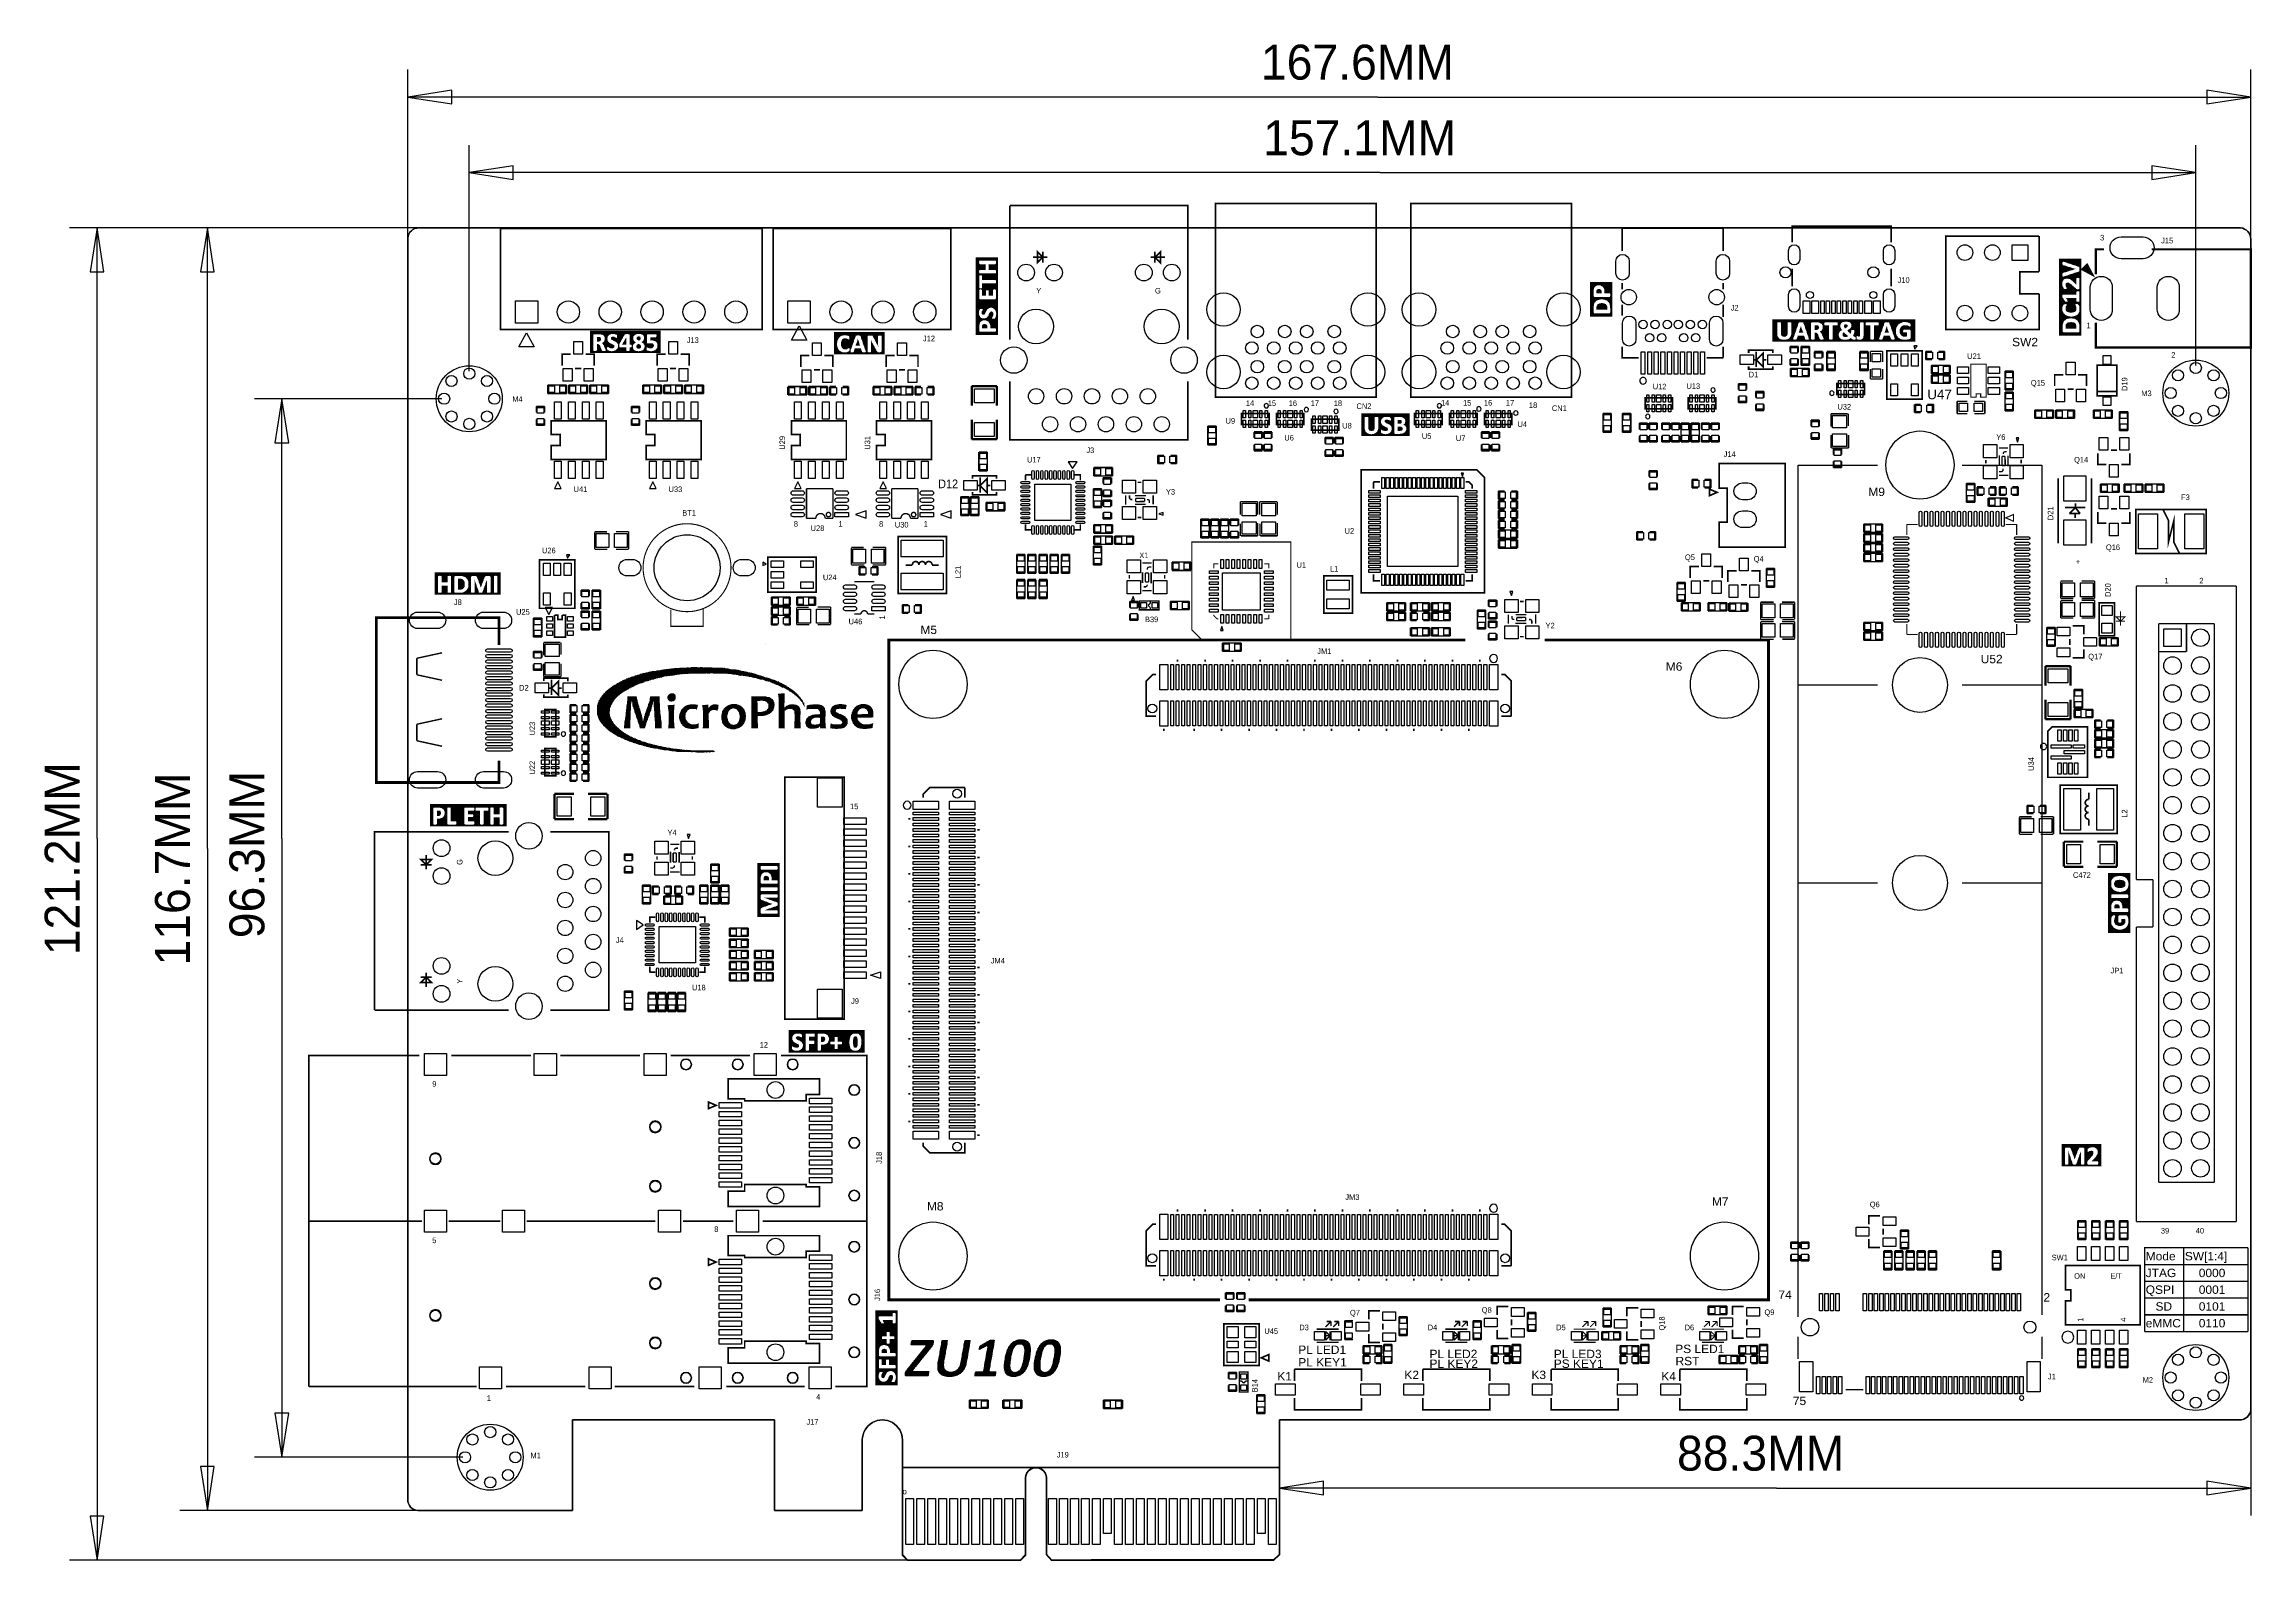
# Model space of a CAD drawing. Extents: x -41 to 160, y -9 to 129.
import ezdxf
from ezdxf.enums import TextEntityAlignment as Align

# ---------------------------------------------------------------- set-up
doc = ezdxf.new("R2010")
doc.units = 0
for name, color, linetype in [('BG_DIMENSION', 7, 'CONTINUOUS'), ('BG_OUTLINE', 7, 'CONTINUOUS'), ('BG_SILKSCREEN_TOP', 7, 'CONTINUOUS'), ('MA_PEN3', 7, 'CONTINUOUS'), ('PG_SILKSCREEN_TOP', 2, 'CONTINUOUS'), ('PIN_TOP', 1, 'CONTINUOUS'), ('RD_SILKSCREEN_TOP', 40, 'CONTINUOUS')]:
    doc.layers.add(name, color=color, linetype=linetype)

msp = doc.modelspace()

# ---------------------------------------------------------------- linework, layer by layer
at = {"layer": 'BG_DIMENSION'}
for points in [[(-7.49996, 56.0229), (-7.49996, 126.200535)], [(160.149845, 60.052128), (160.149845, 126.200535)], [(-3.499968, 124.325532), (-7.49996, 123.70054), (-3.499968, 123.075548), (-3.499968, 124.325532)], [(80.74152, 123.70054), (-7.49996, 123.70054)], [(80.74152, 123.70054), (160.149845, 123.70054)], [(156.149853, 123.075548), (160.149845, 123.70054), (156.149853, 124.325532), (156.149853, 123.075548)], [(-1.905102, 98.765893), (-1.905102, 119.324755)], [(155.150007, 99.279989), (155.150007, 119.324755)], [(2.09489, 117.449752), (-1.905102, 116.82476), (2.09489, 116.199768), (2.09489, 117.449752)], [(80.94472, 116.82476), (-1.905102, 116.82476)], [(80.94472, 116.82476), (155.150007, 116.82476)], [(151.150015, 116.199768), (155.150007, 116.82476), (151.150015, 117.449752), (151.150015, 116.199768)], [(20.321295, 111.800081), (-38.265735, 111.800081)], [(-35.140748, 107.800089), (-35.76574, 111.800081), (-36.390732, 107.800089), (-35.140748, 107.800089)], [(-35.76574, 56.28386), (-35.76574, 111.800081)], [(73.872776, 111.800081), (-28.230195, 111.800081)], [(-25.105208, 107.800089), (-25.7302, 111.800081), (-26.355192, 107.800089), (-25.105208, 107.800089)], [(-25.7302, 55.34914), (-25.7302, 111.800081)], [(-4.405097, 96.265898), (-21.456015, 96.265898)], [(-18.331028, 92.265906), (-18.95602, 96.265898), (-19.581012, 92.265906), (-18.331028, 92.265906)], [(-18.95602, 56.25846), (-18.95602, 96.265898)], [(-35.76574, 56.28386), (-35.76574, -9.350096)], [(-18.95602, 56.25846), (-18.95602, 0)], [(-25.7302, 55.34914), (-25.7302, -4.850003)], [(160.149845, 55.052138), (160.149845, -5.304155)], [(-19.581012, 3.999992), (-18.95602, 0), (-18.331028, 3.999992), (-19.581012, 3.999992)], [(-2.499995, 0), (-21.456015, 0)], [(-26.355192, -0.850011), (-25.7302, -4.850003), (-25.105208, -0.850011), (-26.355192, -0.850011)], [(75.799925, -2.179168), (71.799933, -2.80416), (75.799925, -3.429152), (75.799925, -2.179168)], [(117.01526, -2.80416), (71.799933, -2.80416)], [(117.01526, -2.80416), (160.149845, -2.80416)], [(156.149853, -3.429152), (160.149845, -2.80416), (156.149853, -2.179168), (156.149853, -3.429152)], [(-36.390732, -5.350104), (-35.76574, -9.350096), (-35.140748, -5.350104), (-36.390732, -5.350104)], [(-2.035835, -4.850003), (-28.230195, -4.850003)], [(71.799933, -5.220589), (71.799933, -5.304155)], [(40.600046, -9.350096), (-38.265735, -9.350096)]]:
    msp.add_lwpolyline(points, dxfattribs=at)
at = {"layer": 'BG_OUTLINE'}
msp.add_lwpolyline([(-6.571691, -4.850003, -0.401142), (-7.499985, -3.825977), (-7.49996, 110.871787, -0.401142), (-6.475933, 111.800081), (159.221475, 111.800081, -0.401142), (160.149769, 110.776055), (160.149896, 4.328211, -0.401142), (159.125869, 3.399917), (71.799933, 3.399917), (71.799933, -8.841105), (71.290942, -9.350096), (51.100101, -9.350096), (50.6, -8.849995), (50.6, -1.899996, 1.000004), (48.700106, -1.899996), (48.700106, -8.849995), (48.200005, -9.350096), (38.000102, -9.350096), (37.500001, -8.849995), (37.500001, 1.575003, 1.000005), (33.849996, 1.575003), (33.849996, -4.850003), (25.849986, -4.850003), (25.849986, 3.399917), (7.499985, 3.399917), (7.499985, -4.850003)], format="xyb", close=True, dxfattribs=at)
for points in [[(-7.49996, 110.871787), (-7.499985, -3.825977)], [(159.221475, 111.800081), (-6.475933, 111.800081)], [(160.149896, 4.328211), (160.149769, 110.776055)], [(7.499985, 3.399917), (25.849986, 3.399917)], [(7.499985, -4.850003), (7.499985, 3.399917)], [(25.849986, 3.399917), (25.849986, -4.850003)], [(71.799933, -8.841105), (71.799933, 3.399917)], [(71.799933, 3.399917), (159.125869, 3.399917)], [(33.849996, -4.850003), (33.849996, 1.575003)], [(37.500001, 1.575003), (37.500001, -8.849995)], [(48.700106, -8.849995), (48.700106, -1.899996)], [(50.6, -1.899996), (50.6, -8.849995)], [(-6.571691, -4.850003), (7.499985, -4.850003)], [(25.849986, -4.850003), (33.849996, -4.850003)], [(37.500001, -8.849995), (38.000102, -9.350096)], [(38.000102, -9.350096), (48.200005, -9.350096)], [(48.200005, -9.350096), (48.700106, -8.849995)], [(50.6, -8.849995), (51.100101, -9.350096)], [(51.100101, -9.350096), (71.290942, -9.350096)], [(71.290942, -9.350096), (71.799933, -8.841105)]]:
    msp.add_lwpolyline(points, dxfattribs=at)
for points in [[(-6.475933, 111.800081, 0.401142), (-7.49996, 110.871787)], [(160.149769, 110.776055, 0.401142), (159.221475, 111.800081)], [(18.297652, 35.727843, 1), (17.332503, 35.727843, 1), (18.297652, 35.727843)], [(22.997668, 35.727843, 1), (22.032519, 35.727843, 1), (22.997668, 35.727843)], [(27.997658, 35.727843, 1), (27.032509, 35.727843, 1), (27.997658, 35.727843)], [(33.597647, 33.397901, 1), (32.632396, 33.397901, 1), (33.597647, 33.397901)], [(15.548407, 30.047895, 1), (14.481556, 30.047895, 1), (15.548407, 30.047895)], [(33.597647, 28.597809, 1), (32.632396, 28.597809, 1), (33.597647, 28.597809)], [(-4.451629, 27.147977, 1), (-5.518328, 27.147977, 1), (-4.451629, 27.147977)], [(15.548356, 24.647855, 1), (14.481607, 24.647855, 1), (15.548356, 24.647855)], [(33.597571, 23.797971, 1), (32.632472, 23.797971, 1), (33.597571, 23.797971)], [(33.597647, 19.147993, 1), (32.632396, 19.147993, 1), (33.597647, 19.147993)], [(15.548432, 15.797987, 1), (14.481531, 15.797987, 1), (15.548432, 15.797987)], [(33.597647, 14.347901, 1), (32.632396, 14.347901, 1), (33.597647, 14.347901)], [(-4.451629, 12.898069, 1), (-5.518328, 12.898069, 1), (-4.451629, 12.898069)], [(15.548356, 10.397947, 1), (14.481607, 10.397947, 1), (15.548356, 10.397947)], [(33.597596, 9.548063, 1), (32.632447, 9.548063, 1), (33.597596, 9.548063)], [(18.297677, 7.228027, 1), (17.332477, 7.228027, 1), (18.297677, 7.228027)], [(22.997693, 7.228027, 1), (22.032493, 7.228027, 1), (22.997693, 7.228027)], [(27.997683, 7.228027, 1), (27.032483, 7.228027, 1), (27.997683, 7.228027)], [(159.125869, 3.399917, 0.401142), (160.149896, 4.328211)], [(33.849996, 1.575003, -1.000005), (37.500001, 1.575003)], [(48.700106, -1.899996, -1.000004), (50.6, -1.899996)], [(-7.499985, -3.825977, 0.401142), (-6.571691, -4.850003)]]:
    msp.add_lwpolyline(points, format="xyb", dxfattribs=at)
at = {"layer": 'BG_SILKSCREEN_TOP'}
for points, const_width in [([(66.39306, 14.3129), (36.26358, 14.3129), (36.26358, 74.32548), (41.13784, 74.32548)], 0.254), ([(41.13784, 74.32548), (88.69426, 74.32548)], 0.254), ([(95.92564, 74.32548), (116.2812, 74.32548), (116.2812, 14.3129), (68.98894, 14.3129)], 0.254), ([(159.893, 19.05), (150.495, 19.05), (150.495, 11.43)], 0.127), ([(154.051, 19.05), (154.051, 11.43)], 0.127), ([(159.893, 11.43), (159.893, 19.05)], 0.127), ([(150.495, 17.526), (159.893, 17.526)], 0.127), ([(150.495, 16.002), (159.893, 16.002)], 0.127), ([(150.495, 14.478), (159.893, 14.478)], 0.127), ([(150.495, 12.954), (159.893, 12.954)], 0.127), ([(150.495, 11.43), (159.893, 11.43)], 0.127)]:
    msp.add_lwpolyline(points, dxfattribs=dict(at, const_width=const_width))
at = {"layer": 'MA_PEN3', "const_width": 0.0254}
for points in [[(44.17314, 102.04704), (44.17314, 109.13364)], [(44.19854, 102.04704), (44.19854, 109.13364)], [(44.22394, 102.04704), (44.22394, 109.13364)], [(44.24934, 102.04704), (44.24934, 109.13364)], [(44.27474, 102.04704), (44.27474, 109.13364)], [(44.30014, 102.04704), (44.30014, 109.13364)], [(44.32554, 102.04704), (44.32554, 109.13364)], [(44.35094, 102.04704), (44.35094, 109.13364)], [(44.37634, 102.04704), (44.37634, 109.13364)], [(44.40174, 102.04704), (44.40174, 109.13364)], [(44.42714, 102.04704), (44.42714, 109.13364)], [(44.45254, 102.04704), (44.45254, 109.13364)], [(44.47794, 108.72724), (44.47794, 109.13364)], [(44.47794, 107.86364), (44.47794, 108.62564)], [(44.50334, 108.82884), (44.50334, 109.13364)], [(44.50334, 107.96524), (44.50334, 108.52404)], [(44.52874, 108.82884), (44.52874, 109.13364)], [(44.52874, 107.96524), (44.52874, 108.52404)], [(44.55414, 108.82884), (44.55414, 109.13364)], [(44.55414, 107.96524), (44.55414, 108.49864)], [(44.57954, 108.82884), (44.57954, 109.13364)], [(44.57954, 107.96524), (44.57954, 108.49864)], [(44.60494, 108.82884), (44.60494, 109.13364)], [(44.60494, 107.96524), (44.60494, 108.49864)], [(44.63034, 108.82884), (44.63034, 109.13364)], [(44.63034, 107.96524), (44.63034, 108.49864)], [(44.65574, 108.82884), (44.65574, 109.13364)], [(44.65574, 107.96524), (44.65574, 108.49864)], [(44.68114, 108.82884), (44.68114, 109.13364)], [(44.68114, 107.96524), (44.68114, 108.49864)], [(44.70654, 108.82884), (44.70654, 109.13364)], [(44.70654, 107.96524), (44.70654, 108.49864)], [(44.73194, 108.82884), (44.73194, 109.13364)], [(44.73194, 107.96524), (44.73194, 108.49864)], [(44.75734, 108.82884), (44.75734, 109.13364)], [(44.75734, 107.96524), (44.75734, 108.49864)], [(44.78274, 108.82884), (44.78274, 109.13364)], [(44.78274, 107.96524), (44.78274, 108.49864)], [(44.80814, 108.82884), (44.80814, 109.13364)], [(44.80814, 107.96524), (44.80814, 108.49864)], [(44.83354, 108.82884), (44.83354, 109.13364)], [(44.83354, 107.96524), (44.83354, 108.49864)], [(44.85894, 108.82884), (44.85894, 109.13364)], [(44.85894, 107.96524), (44.85894, 108.49864)], [(44.88434, 108.82884), (44.88434, 109.13364)], [(44.88434, 107.96524), (44.88434, 108.49864)], [(44.90974, 108.82884), (44.90974, 109.13364)], [(44.90974, 107.96524), (44.90974, 108.49864)], [(44.93514, 108.82884), (44.93514, 109.13364)], [(44.93514, 107.96524), (44.93514, 108.49864)], [(44.96054, 108.82884), (44.96054, 109.13364)], [(44.96054, 107.96524), (44.96054, 108.49864)], [(44.98594, 108.82884), (44.98594, 109.13364)], [(44.98594, 107.96524), (44.98594, 108.49864)], [(45.01134, 108.82884), (45.01134, 109.13364)], [(45.01134, 107.96524), (45.01134, 108.49864)], [(45.03674, 108.82884), (45.03674, 109.13364)], [(45.03674, 107.96524), (45.03674, 108.49864)], [(45.06214, 108.82884), (45.06214, 109.13364)], [(45.06214, 107.96524), (45.06214, 108.52404)], [(45.08754, 108.82884), (45.08754, 109.13364)], [(45.11294, 108.82884), (45.11294, 109.13364)], [(45.13834, 108.82884), (45.13834, 109.13364)], [(45.16374, 108.82884), (45.16374, 109.13364)], [(45.18914, 108.82884), (45.18914, 109.13364)], [(45.21454, 108.82884), (45.21454, 109.13364)], [(45.23994, 108.82884), (45.23994, 109.13364)], [(45.26534, 108.82884), (45.26534, 109.13364)], [(45.29074, 108.82884), (45.29074, 109.13364)], [(45.31614, 108.82884), (45.31614, 109.13364)], [(45.34154, 108.82884), (45.34154, 109.13364)], [(45.36694, 108.82884), (45.36694, 109.13364)], [(45.36694, 107.96524), (45.36694, 108.52404)], [(45.39234, 108.82884), (45.39234, 109.13364)], [(45.39234, 107.96524), (45.39234, 108.49864)], [(45.41774, 108.82884), (45.41774, 109.13364)], [(45.41774, 107.96524), (45.41774, 108.49864)], [(45.44314, 108.82884), (45.44314, 109.13364)], [(45.44314, 107.96524), (45.44314, 108.49864)], [(45.46854, 108.82884), (45.46854, 109.13364)], [(45.46854, 107.96524), (45.46854, 108.49864)], [(45.49394, 108.82884), (45.49394, 109.13364)], [(45.49394, 107.96524), (45.49394, 108.49864)], [(45.51934, 108.82884), (45.51934, 109.13364)], [(45.51934, 107.96524), (45.51934, 108.49864)], [(45.54474, 108.82884), (45.54474, 109.13364)], [(45.54474, 107.96524), (45.54474, 108.49864)], [(45.57014, 108.82884), (45.57014, 109.13364)], [(45.57014, 107.96524), (45.57014, 108.49864)], [(45.59554, 108.82884), (45.59554, 109.13364)], [(45.59554, 107.96524), (45.59554, 108.49864)], [(45.62094, 108.82884), (45.62094, 109.13364)], [(45.62094, 107.96524), (45.62094, 108.49864)], [(45.64634, 108.82884), (45.64634, 109.13364)], [(45.64634, 107.96524), (45.64634, 108.49864)], [(45.67174, 108.82884), (45.67174, 109.13364)], [(45.67174, 107.96524), (45.67174, 108.49864)], [(45.69714, 108.82884), (45.69714, 109.13364)], [(45.69714, 107.96524), (45.69714, 108.49864)], [(45.72254, 108.82884), (45.72254, 109.13364)], [(45.72254, 107.96524), (45.72254, 108.49864)], [(45.74794, 108.82884), (45.74794, 109.13364)], [(45.74794, 107.96524), (45.74794, 108.49864)], [(45.77334, 108.82884), (45.77334, 109.13364)], [(45.77334, 107.96524), (45.77334, 108.49864)], [(45.79874, 108.82884), (45.79874, 109.13364)], [(45.79874, 107.96524), (45.79874, 108.49864)], [(45.82414, 108.82884), (45.82414, 109.13364)], [(45.82414, 107.96524), (45.82414, 108.49864)], [(45.84954, 108.82884), (45.84954, 109.13364)], [(45.84954, 107.96524), (45.84954, 108.49864)], [(45.87494, 108.82884), (45.87494, 109.13364)], [(45.87494, 107.96524), (45.87494, 108.49864)], [(45.90034, 108.82884), (45.90034, 109.13364)], [(45.90034, 107.96524), (45.90034, 108.49864)], [(45.92574, 108.82884), (45.92574, 109.13364)], [(45.92574, 107.96524), (45.92574, 108.49864)], [(45.95114, 108.82884), (45.95114, 109.13364)], [(45.95114, 107.96524), (45.95114, 108.52404)], [(45.97654, 108.82884), (45.97654, 109.13364)], [(45.97654, 107.96524), (45.97654, 108.52404)], [(46.00194, 108.77804), (46.00194, 109.13364)], [(46.00194, 107.91444), (46.00194, 108.57484)], [(46.02734, 104.02824), (46.02734, 109.13364)], [(46.05274, 102.04704), (46.05274, 109.13364)], [(46.07814, 102.04704), (46.07814, 109.13364)], [(46.10354, 102.04704), (46.10354, 109.13364)], [(46.12894, 102.04704), (46.12894, 109.13364)], [(46.15434, 102.04704), (46.15434, 109.13364)], [(46.17974, 102.04704), (46.17974, 109.13364)], [(142.72768, 102.00894), (142.72768, 108.99394)], [(142.75308, 102.00894), (142.75308, 108.99394)], [(142.77848, 102.00894), (142.77848, 108.99394)], [(142.80388, 102.00894), (142.80388, 108.99394)], [(142.82928, 102.00894), (142.82928, 108.99394)], [(142.85468, 102.00894), (142.85468, 108.99394)], [(142.88008, 102.00894), (142.88008, 108.99394)], [(142.90548, 102.00894), (142.90548, 108.99394)], [(142.93088, 102.00894), (142.93088, 108.99394)], [(142.95628, 102.00894), (142.95628, 108.99394)], [(142.98168, 102.00894), (142.98168, 108.99394)], [(143.00708, 102.00894), (143.00708, 108.99394)], [(143.03248, 108.63834), (143.03248, 108.99394)], [(143.03248, 107.59694), (143.03248, 108.51134)], [(143.05788, 108.71454), (143.05788, 108.99394)], [(143.05788, 107.69854), (143.05788, 108.43514)], [(143.08328, 108.73994), (143.08328, 108.99394)], [(143.10868, 108.73994), (143.10868, 108.99394)], [(143.13408, 108.71454), (143.13408, 108.99394)], [(143.15948, 108.71454), (143.15948, 108.99394)], [(143.18488, 108.71454), (143.18488, 108.99394)], [(143.21028, 108.68914), (143.21028, 108.99394)], [(143.23568, 108.68914), (143.23568, 108.99394)], [(143.26108, 108.68914), (143.26108, 108.99394)], [(143.28648, 108.66374), (143.28648, 108.99394)], [(143.31188, 108.66374), (143.31188, 108.99394)], [(143.33728, 108.66374), (143.33728, 108.99394)], [(143.36268, 108.63834), (143.36268, 108.99394)], [(143.38808, 108.63834), (143.38808, 108.99394)], [(143.41348, 108.63834), (143.41348, 108.99394)], [(143.43888, 108.61294), (143.43888, 108.99394)], [(143.46428, 108.61294), (143.46428, 108.99394)], [(143.48968, 108.61294), (143.48968, 108.99394)], [(143.51508, 108.58754), (143.51508, 108.99394)], [(143.54048, 108.58754), (143.54048, 108.99394)], [(143.56588, 108.58754), (143.56588, 108.99394)], [(143.59128, 108.56214), (143.59128, 108.99394)], [(143.61668, 108.56214), (143.61668, 108.99394)], [(143.64208, 108.56214), (143.64208, 108.99394)], [(143.66748, 108.53674), (143.66748, 108.99394)], [(143.69288, 108.53674), (143.69288, 108.99394)], [(143.71828, 108.53674), (143.71828, 108.99394)], [(143.74368, 108.51134), (143.74368, 108.99394)], [(143.76908, 108.51134), (143.76908, 108.99394)], [(143.79448, 108.51134), (143.79448, 108.99394)], [(143.81988, 108.48594), (143.81988, 108.99394)], [(143.84528, 108.48594), (143.84528, 108.99394)], [(143.87068, 108.48594), (143.87068, 108.99394)], [(143.89608, 108.46054), (143.89608, 108.99394)], [(143.92148, 108.46054), (143.92148, 108.99394)], [(143.94688, 108.46054), (143.94688, 108.99394)], [(143.97228, 108.43514), (143.97228, 108.99394)], [(143.99768, 108.43514), (143.99768, 108.99394)], [(144.02308, 108.43514), (144.02308, 108.99394)], [(144.04848, 108.40974), (144.04848, 108.99394)], [(144.07388, 108.40974), (144.07388, 108.99394)], [(144.09928, 108.40974), (144.09928, 108.99394)], [(144.12468, 108.38434), (144.12468, 108.99394)], [(144.15008, 108.38434), (144.15008, 108.99394)], [(144.17548, 108.38434), (144.17548, 108.99394)], [(144.20088, 108.35894), (144.20088, 108.99394)], [(144.22628, 108.35894), (144.22628, 108.99394)], [(144.25168, 108.35894), (144.25168, 108.99394)], [(144.27708, 108.33354), (144.27708, 108.99394)], [(144.30248, 108.33354), (144.30248, 108.99394)], [(144.32788, 108.33354), (144.32788, 108.99394)], [(144.35328, 108.30814), (144.35328, 108.99394)], [(144.37868, 108.30814), (144.37868, 108.99394)], [(144.40408, 108.30814), (144.40408, 108.99394)], [(144.42948, 108.28274), (144.42948, 108.99394)], [(144.45488, 108.28274), (144.45488, 108.99394)], [(144.48028, 108.28274), (144.48028, 108.99394)], [(144.50568, 108.25734), (144.50568, 108.99394)], [(144.53108, 108.25734), (144.53108, 108.99394)], [(144.55648, 108.20654), (144.55648, 108.99394)], [(144.58188, 102.00894), (144.58188, 108.99394)], [(144.60728, 102.00894), (144.60728, 108.99394)], [(144.63268, 102.00894), (144.63268, 108.99394)], [(144.65808, 102.00894), (144.65808, 108.99394)], [(144.68348, 102.00894), (144.68348, 108.99394)], [(144.70888, 102.00894), (144.70888, 108.99394)], [(144.73428, 102.00894), (144.73428, 108.99394)], [(44.47794, 104.23144), (44.47794, 107.76204)], [(44.50334, 107.45724), (44.50334, 107.66044)], [(44.52874, 107.48264), (44.52874, 107.66044)], [(44.55414, 107.48264), (44.55414, 107.66044)], [(44.57954, 107.48264), (44.57954, 107.66044)], [(44.60494, 107.48264), (44.60494, 107.66044)], [(44.63034, 107.48264), (44.63034, 107.66044)], [(44.65574, 107.48264), (44.65574, 107.66044)], [(44.68114, 107.48264), (44.68114, 107.66044)], [(44.70654, 107.48264), (44.70654, 107.66044)], [(44.73194, 107.45724), (44.73194, 107.66044)], [(44.75734, 107.05084), (44.75734, 107.66044)], [(44.75734, 105.62844), (44.75734, 106.74604)], [(44.78274, 107.05084), (44.78274, 107.66044)], [(44.78274, 105.62844), (44.78274, 106.74604)], [(44.80814, 107.05084), (44.80814, 107.66044)], [(44.80814, 105.62844), (44.80814, 106.74604)], [(44.83354, 107.05084), (44.83354, 107.66044)], [(44.83354, 105.62844), (44.83354, 106.74604)], [(44.85894, 107.05084), (44.85894, 107.66044)], [(44.85894, 105.62844), (44.85894, 106.74604)], [(44.88434, 107.05084), (44.88434, 107.66044)], [(44.88434, 105.62844), (44.88434, 106.74604)], [(44.90974, 107.05084), (44.90974, 107.66044)], [(44.90974, 105.62844), (44.90974, 106.74604)], [(44.93514, 107.05084), (44.93514, 107.66044)], [(44.93514, 105.62844), (44.93514, 106.74604)], [(44.96054, 107.05084), (44.96054, 107.66044)], [(44.96054, 105.62844), (44.96054, 106.74604)], [(44.98594, 107.05084), (44.98594, 107.66044)], [(44.98594, 105.62844), (44.98594, 106.74604)], [(45.01134, 107.05084), (45.01134, 107.66044)], [(45.01134, 105.62844), (45.01134, 106.74604)], [(45.03674, 107.05084), (45.03674, 107.66044)], [(45.03674, 105.62844), (45.03674, 106.74604)], [(45.06214, 107.05084), (45.06214, 107.66044)], [(45.06214, 105.62844), (45.06214, 106.74604)], [(45.08754, 107.05084), (45.08754, 107.66044)], [(45.08754, 105.62844), (45.08754, 106.74604)], [(45.11294, 107.05084), (45.11294, 107.66044)], [(45.11294, 106.11104), (45.11294, 106.74604)], [(45.13834, 107.05084), (45.13834, 107.66044)], [(45.13834, 106.11104), (45.13834, 106.74604)], [(45.16374, 107.05084), (45.16374, 107.66044)], [(45.16374, 106.11104), (45.16374, 106.74604)], [(45.18914, 107.05084), (45.18914, 107.66044)], [(45.18914, 106.11104), (45.18914, 106.74604)], [(45.21454, 107.05084), (45.21454, 107.66044)], [(45.21454, 106.11104), (45.21454, 106.74604)], [(45.23994, 107.05084), (45.23994, 107.66044)], [(45.23994, 106.11104), (45.23994, 106.74604)], [(45.26534, 107.05084), (45.26534, 107.66044)], [(45.26534, 106.11104), (45.26534, 106.74604)], [(45.29074, 107.05084), (45.29074, 107.66044)], [(45.29074, 106.11104), (45.29074, 106.74604)], [(45.31614, 107.05084), (45.31614, 107.66044)], [(45.31614, 106.11104), (45.31614, 106.74604)], [(45.34154, 107.05084), (45.34154, 107.66044)], [(45.34154, 105.62844), (45.34154, 106.74604)], [(45.36694, 107.05084), (45.36694, 107.66044)], [(45.36694, 105.62844), (45.36694, 106.74604)], [(45.39234, 107.05084), (45.39234, 107.66044)], [(45.39234, 105.62844), (45.39234, 106.74604)], [(45.41774, 107.05084), (45.41774, 107.66044)], [(45.41774, 105.62844), (45.41774, 106.74604)], [(45.44314, 107.05084), (45.44314, 107.66044)], [(45.44314, 105.62844), (45.44314, 106.74604)], [(45.46854, 107.05084), (45.46854, 107.66044)], [(45.46854, 105.62844), (45.46854, 106.74604)], [(45.49394, 107.05084), (45.49394, 107.66044)], [(45.49394, 105.62844), (45.49394, 106.74604)], [(45.51934, 107.05084), (45.51934, 107.66044)], [(45.51934, 105.62844), (45.51934, 106.74604)], [(45.54474, 107.05084), (45.54474, 107.66044)], [(45.54474, 105.62844), (45.54474, 106.74604)], [(45.57014, 107.05084), (45.57014, 107.66044)], [(45.57014, 105.62844), (45.57014, 106.74604)], [(45.59554, 107.05084), (45.59554, 107.66044)], [(45.59554, 105.62844), (45.59554, 106.74604)], [(45.62094, 107.05084), (45.62094, 107.66044)], [(45.62094, 105.62844), (45.62094, 106.74604)], [(45.64634, 107.05084), (45.64634, 107.66044)], [(45.64634, 105.62844), (45.64634, 106.74604)], [(45.67174, 107.05084), (45.67174, 107.66044)], [(45.67174, 105.62844), (45.67174, 106.74604)], [(45.69714, 107.05084), (45.69714, 107.66044)], [(45.69714, 105.62844), (45.69714, 106.74604)], [(45.72254, 107.05084), (45.72254, 107.66044)], [(45.72254, 105.62844), (45.72254, 106.74604)], [(45.74794, 107.05084), (45.74794, 107.66044)], [(45.74794, 106.16184), (45.74794, 106.74604)], [(45.77334, 107.05084), (45.77334, 107.66044)], [(45.77334, 106.18724), (45.77334, 106.74604)], [(45.79874, 107.05084), (45.79874, 107.66044)], [(45.79874, 106.21264), (45.79874, 106.74604)], [(45.82414, 107.05084), (45.82414, 107.66044)], [(45.82414, 106.21264), (45.82414, 106.74604)], [(45.84954, 107.05084), (45.84954, 107.66044)], [(45.84954, 106.21264), (45.84954, 106.74604)], [(45.87494, 107.05084), (45.87494, 107.66044)], [(45.87494, 106.21264), (45.87494, 106.74604)], [(45.90034, 107.05084), (45.90034, 107.66044)], [(45.90034, 106.21264), (45.90034, 106.74604)], [(45.92574, 107.05084), (45.92574, 107.66044)], [(45.92574, 106.21264), (45.92574, 106.74604)], [(45.95114, 107.05084), (45.95114, 107.66044)], [(45.95114, 106.18724), (45.95114, 106.74604)], [(45.97654, 107.05084), (45.97654, 107.66044)], [(45.97654, 106.18724), (45.97654, 106.74604)], [(46.00194, 107.00004), (46.00194, 107.71124)], [(46.00194, 106.16184), (46.00194, 106.79684)], [(100.05314, 103.72598), (100.05314, 106.87558)], [(100.07854, 103.72598), (100.07854, 106.87558)], [(100.10394, 103.72598), (100.10394, 106.87558)], [(100.12934, 103.72598), (100.12934, 106.87558)], [(100.15474, 103.72598), (100.15474, 106.87558)], [(100.18014, 103.72598), (100.18014, 106.87558)], [(100.20554, 103.72598), (100.20554, 106.87558)], [(100.23094, 103.72598), (100.23094, 106.87558)], [(100.25634, 103.72598), (100.25634, 106.87558)], [(100.28174, 103.72598), (100.28174, 106.87558)], [(100.30714, 103.72598), (100.30714, 106.87558)], [(100.33254, 103.72598), (100.33254, 106.87558)], [(100.35794, 103.72598), (100.35794, 106.87558)], [(100.38334, 106.21518), (100.38334, 106.87558)], [(100.40874, 106.29138), (100.40874, 106.87558)], [(100.43414, 106.34218), (100.43414, 106.87558)], [(100.45954, 106.39298), (100.45954, 106.87558)], [(100.48494, 106.41838), (100.48494, 106.87558)], [(100.51034, 106.46918), (100.51034, 106.87558)], [(100.53574, 106.46918), (100.53574, 106.87558)], [(100.56114, 106.49458), (100.56114, 106.87558)], [(100.58654, 106.51998), (100.58654, 106.87558)], [(100.61194, 106.51998), (100.61194, 106.87558)], [(100.63734, 106.54538), (100.63734, 106.87558)], [(100.66274, 106.54538), (100.66274, 106.87558)], [(100.68814, 106.57078), (100.68814, 106.87558)], [(100.71354, 106.57078), (100.71354, 106.87558)], [(100.73894, 106.57078), (100.73894, 106.87558)], [(100.76434, 106.57078), (100.76434, 106.87558)], [(100.78974, 106.57078), (100.78974, 106.87558)], [(100.81514, 106.57078), (100.81514, 106.87558)], [(100.84054, 106.57078), (100.84054, 106.87558)], [(100.86594, 106.57078), (100.86594, 106.87558)], [(100.89134, 106.57078), (100.89134, 106.87558)], [(100.91674, 106.57078), (100.91674, 106.87558)], [(100.94214, 106.57078), (100.94214, 106.87558)], [(100.96754, 106.57078), (100.96754, 106.87558)], [(100.99294, 106.57078), (100.99294, 106.87558)], [(101.01834, 106.54538), (101.01834, 106.87558)], [(101.04374, 106.54538), (101.04374, 106.87558)], [(101.06914, 106.51998), (101.06914, 106.87558)], [(101.09454, 106.51998), (101.09454, 106.87558)], [(101.11994, 106.49458), (101.11994, 106.87558)], [(101.14534, 106.49458), (101.14534, 106.87558)], [(101.17074, 106.46918), (101.17074, 106.87558)], [(101.19614, 106.44378), (101.19614, 106.87558)], [(101.22154, 106.41838), (101.22154, 106.87558)], [(101.24694, 106.39298), (101.24694, 106.87558)], [(101.27234, 106.34218), (101.27234, 106.87558)], [(101.29774, 106.31678), (101.29774, 106.87558)], [(101.32314, 106.24058), (101.32314, 106.87558)], [(101.34854, 106.13898), (101.34854, 106.87558)], [(101.37394, 105.85958), (101.37394, 106.87558)], [(101.39934, 105.85958), (101.39934, 106.87558)], [(101.42474, 105.85958), (101.42474, 106.87558)], [(101.45014, 105.85958), (101.45014, 106.87558)], [(101.47554, 105.85958), (101.47554, 106.87558)], [(101.50094, 105.85958), (101.50094, 106.87558)], [(101.52634, 105.85958), (101.52634, 106.87558)], [(101.55174, 105.85958), (101.55174, 106.87558)], [(101.57714, 105.85958), (101.57714, 106.87558)], [(101.60254, 105.85958), (101.60254, 106.87558)], [(101.62794, 105.85958), (101.62794, 106.87558)], [(101.65334, 105.85958), (101.65334, 106.87558)], [(101.67874, 105.85958), (101.67874, 106.87558)], [(101.70414, 105.85958), (101.70414, 106.87558)], [(101.72954, 105.85958), (101.72954, 106.87558)], [(101.75494, 105.85958), (101.75494, 106.87558)], [(101.78034, 105.85958), (101.78034, 106.87558)], [(101.80574, 105.85958), (101.80574, 106.87558)], [(101.83114, 105.85958), (101.83114, 106.87558)], [(101.85654, 105.85958), (101.85654, 106.87558)], [(101.88194, 105.78338), (101.88194, 106.87558)], [(101.90734, 103.72598), (101.90734, 106.87558)], [(101.93274, 103.72598), (101.93274, 106.87558)], [(101.95814, 103.72598), (101.95814, 106.87558)], [(101.98354, 103.72598), (101.98354, 106.87558)], [(102.00894, 103.72598), (102.00894, 106.87558)], [(102.03434, 103.72598), (102.03434, 106.87558)], [(102.05974, 103.72598), (102.05974, 106.87558)], [(143.03248, 106.88574), (143.03248, 107.46994)], [(143.03248, 105.69194), (143.03248, 106.55554)], [(143.05788, 106.96194), (143.05788, 107.36834)], [(143.05788, 105.74274), (143.05788, 106.45394)], [(143.08328, 107.69854), (143.08328, 108.40974)], [(143.08328, 107.01274), (143.08328, 107.36834)], [(143.10868, 107.72394), (143.10868, 108.40974)], [(143.10868, 107.06354), (143.10868, 107.36834)], [(143.13408, 107.72394), (143.13408, 108.40974)], [(143.13408, 107.08894), (143.13408, 107.36834)], [(143.15948, 107.72394), (143.15948, 108.38434)], [(143.15948, 107.11434), (143.15948, 107.39374)], [(143.18488, 107.74934), (143.18488, 108.38434)], [(143.18488, 107.11434), (143.18488, 107.39374)], [(143.21028, 107.74934), (143.21028, 108.38434)], [(143.21028, 107.13974), (143.21028, 107.39374)], [(143.23568, 107.74934), (143.23568, 108.35894)], [(143.23568, 107.16514), (143.23568, 107.41914)], [(143.26108, 107.74934), (143.26108, 108.35894)], [(143.26108, 107.16514), (143.26108, 107.41914)], [(143.28648, 107.77474), (143.28648, 108.35894)], [(143.28648, 107.16514), (143.28648, 107.41914)], [(143.31188, 107.77474), (143.31188, 108.35894)], [(143.31188, 107.19054), (143.31188, 107.44454)], [(143.31188, 106.55554), (143.31188, 106.68254)], [(143.33728, 107.77474), (143.33728, 108.33354)], [(143.33728, 107.19054), (143.33728, 107.44454)], [(143.33728, 106.47934), (143.33728, 106.75874)], [(143.36268, 107.80014), (143.36268, 108.33354)], [(143.36268, 107.19054), (143.36268, 107.44454)], [(143.36268, 106.42854), (143.36268, 106.78414)], [(143.38808, 107.80014), (143.38808, 108.33354)], [(143.38808, 107.19054), (143.38808, 107.46994)], [(143.38808, 106.37774), (143.38808, 106.78414)], [(143.41348, 107.80014), (143.41348, 108.30814)], [(143.41348, 107.19054), (143.41348, 107.46994)], [(143.41348, 106.32694), (143.41348, 106.80954)], [(143.43888, 107.82554), (143.43888, 108.30814)], [(143.43888, 107.19054), (143.43888, 107.46994)], [(143.43888, 105.74274), (143.43888, 106.80954)], [(143.46428, 107.82554), (143.46428, 108.30814)], [(143.46428, 107.19054), (143.46428, 107.49534)], [(143.46428, 105.74274), (143.46428, 106.80954)], [(143.48968, 107.82554), (143.48968, 108.28274)], [(143.48968, 107.19054), (143.48968, 107.49534)], [(143.48968, 105.74274), (143.48968, 106.80954)], [(143.51508, 107.85094), (143.51508, 108.28274)], [(143.51508, 107.19054), (143.51508, 107.49534)], [(143.51508, 105.74274), (143.51508, 106.80954)], [(143.54048, 107.85094), (143.54048, 108.28274)], [(143.54048, 107.19054), (143.54048, 107.52074)], [(143.54048, 105.74274), (143.54048, 106.80954)], [(143.56588, 107.85094), (143.56588, 108.25734)], [(143.56588, 107.19054), (143.56588, 107.52074)], [(143.56588, 105.74274), (143.56588, 106.80954)], [(143.59128, 107.87634), (143.59128, 108.25734)], [(143.59128, 107.16514), (143.59128, 107.52074)], [(143.59128, 105.74274), (143.59128, 106.80954)], [(143.61668, 107.87634), (143.61668, 108.25734)], [(143.61668, 107.16514), (143.61668, 107.54614)], [(143.61668, 105.74274), (143.61668, 106.78414)], [(143.64208, 107.87634), (143.64208, 108.25734)], [(143.64208, 107.16514), (143.64208, 107.54614)], [(143.64208, 105.74274), (143.64208, 106.78414)], [(143.66748, 107.90174), (143.66748, 108.23194)], [(143.66748, 107.13974), (143.66748, 107.54614)], [(143.66748, 105.74274), (143.66748, 106.75874)], [(143.69288, 107.90174), (143.69288, 108.23194)], [(143.69288, 107.13974), (143.69288, 107.57154)], [(143.69288, 105.74274), (143.69288, 106.75874)], [(143.71828, 107.90174), (143.71828, 108.23194)], [(143.71828, 107.11434), (143.71828, 107.57154)], [(143.71828, 105.74274), (143.71828, 106.73334)], [(143.74368, 107.90174), (143.74368, 108.20654)], [(143.74368, 107.11434), (143.74368, 107.57154)], [(143.74368, 105.74274), (143.74368, 106.73334)], [(143.76908, 107.92714), (143.76908, 108.20654)], [(143.76908, 107.08894), (143.76908, 107.59694)], [(143.76908, 105.74274), (143.76908, 106.70794)], [(143.79448, 107.92714), (143.79448, 108.20654)], [(143.79448, 107.06354), (143.79448, 107.59694)], [(143.79448, 105.74274), (143.79448, 106.68254)], [(143.81988, 107.92714), (143.81988, 108.18114)], [(143.81988, 107.06354), (143.81988, 107.59694)], [(143.81988, 105.74274), (143.81988, 106.68254)], [(143.84528, 107.95254), (143.84528, 108.18114)], [(143.84528, 107.03814), (143.84528, 107.62234)], [(143.84528, 105.74274), (143.84528, 106.65714)], [(143.87068, 107.95254), (143.87068, 108.18114)], [(143.87068, 107.01274), (143.87068, 107.62234)], [(143.87068, 105.74274), (143.87068, 106.63174)], [(143.89608, 107.95254), (143.89608, 108.15574)], [(143.89608, 106.98734), (143.89608, 107.62234)], [(143.89608, 105.74274), (143.89608, 106.60634)], [(143.92148, 107.97794), (143.92148, 108.15574)], [(143.92148, 106.96194), (143.92148, 107.64774)], [(143.92148, 105.74274), (143.92148, 106.58094)], [(143.94688, 107.97794), (143.94688, 108.15574)], [(143.94688, 106.96194), (143.94688, 107.64774)], [(143.94688, 105.74274), (143.94688, 106.55554)], [(143.97228, 107.97794), (143.97228, 108.13034)], [(143.97228, 106.93654), (143.97228, 107.64774)], [(143.97228, 105.74274), (143.97228, 106.53014)], [(143.99768, 108.00334), (143.99768, 108.13034)], [(143.99768, 106.91114), (143.99768, 107.67314)], [(143.99768, 105.74274), (143.99768, 106.50474)], [(144.02308, 108.00334), (144.02308, 108.13034)], [(144.02308, 106.88574), (144.02308, 107.67314)], [(144.02308, 105.74274), (144.02308, 106.47934)], [(144.04848, 108.00334), (144.04848, 108.13034)], [(144.04848, 106.86034), (144.04848, 107.67314)], [(144.04848, 105.74274), (144.04848, 106.45394)], [(144.07388, 108.02874), (144.07388, 108.10494)], [(144.07388, 106.83494), (144.07388, 107.69854)], [(144.07388, 105.74274), (144.07388, 106.45394)], [(144.09928, 108.02874), (144.09928, 108.10494)], [(144.09928, 106.80954), (144.09928, 107.69854)], [(144.09928, 105.74274), (144.09928, 106.42854)], [(144.12468, 108.02874), (144.12468, 108.10494)], [(144.12468, 106.78414), (144.12468, 107.69854)], [(144.15008, 108.05414), (144.15008, 108.07954)], [(144.15008, 106.75874), (144.15008, 107.72394)], [(144.17548, 108.05414), (144.17548, 108.07954)], [(144.17548, 106.73334), (144.17548, 107.72394)], [(144.20088, 108.05414), (144.20088, 108.07954)], [(144.20088, 106.70794), (144.20088, 107.72394)], [(144.22628, 106.68254), (144.22628, 107.74934)], [(144.25168, 106.65714), (144.25168, 107.74934)], [(144.27708, 106.63174), (144.27708, 107.74934)], [(144.30248, 107.21594), (144.30248, 107.77474)], [(144.32788, 107.24134), (144.32788, 107.77474)], [(144.35328, 107.24134), (144.35328, 107.77474)], [(144.37868, 107.24134), (144.37868, 107.80014)], [(144.40408, 107.26674), (144.40408, 107.80014)], [(144.42948, 107.26674), (144.42948, 107.80014)], [(144.45488, 107.24134), (144.45488, 107.82554)], [(144.48028, 107.24134), (144.48028, 107.82554)], [(144.50568, 107.24134), (144.50568, 107.82554)], [(144.53108, 107.24134), (144.53108, 107.85094)], [(144.55648, 107.19054), (144.55648, 107.90174)], [(44.50334, 106.18724), (44.50334, 106.33964)], [(44.50334, 104.33304), (44.50334, 105.34904)], [(44.52874, 106.18724), (44.52874, 106.31424)], [(44.52874, 104.38384), (44.52874, 105.32364)], [(44.55414, 106.18724), (44.55414, 106.31424)], [(44.55414, 104.40924), (44.55414, 105.29824)], [(44.57954, 106.21264), (44.57954, 106.31424)], [(44.57954, 104.43464), (44.57954, 105.29824)], [(44.60494, 106.21264), (44.60494, 106.31424)], [(44.60494, 104.43464), (44.60494, 105.29824)], [(44.63034, 106.21264), (44.63034, 106.31424)], [(44.63034, 104.43464), (44.63034, 105.29824)], [(44.65574, 106.18724), (44.65574, 106.31424)], [(44.65574, 104.43464), (44.65574, 105.29824)], [(44.68114, 106.18724), (44.68114, 106.31424)], [(44.68114, 104.43464), (44.68114, 105.29824)], [(44.70654, 106.18724), (44.70654, 106.31424)], [(44.70654, 104.43464), (44.70654, 105.29824)], [(44.73194, 106.16184), (44.73194, 106.33964)], [(44.73194, 104.43464), (44.73194, 105.29824)], [(44.75734, 104.43464), (44.75734, 105.29824)], [(44.78274, 104.43464), (44.78274, 105.29824)], [(44.80814, 104.40924), (44.80814, 105.29824)], [(44.83354, 103.90124), (44.83354, 105.29824)], [(44.85894, 103.87584), (44.85894, 105.29824)], [(44.88434, 103.90124), (44.88434, 105.29824)], [(44.90974, 103.90124), (44.90974, 105.29824)], [(44.93514, 103.90124), (44.93514, 105.29824)], [(44.96054, 103.92664), (44.96054, 105.29824)], [(44.98594, 103.95204), (44.98594, 105.29824)], [(45.01134, 103.97744), (45.01134, 105.29824)], [(45.03674, 104.02824), (45.03674, 105.29824)], [(45.06214, 104.07904), (45.06214, 105.29824)], [(45.08754, 104.15524), (45.08754, 105.29824)], [(45.11294, 104.20604), (45.11294, 105.29824)], [(45.13834, 104.25684), (45.13834, 105.29824)], [(45.16374, 104.30764), (45.16374, 105.29824)], [(45.18914, 104.33304), (45.18914, 105.29824)], [(45.21454, 104.38384), (45.21454, 105.29824)], [(45.23994, 104.40924), (45.23994, 105.29824)], [(45.26534, 104.43464), (45.26534, 105.29824)], [(45.29074, 104.46004), (45.29074, 105.29824)], [(45.31614, 104.46004), (45.31614, 105.29824)], [(45.34154, 104.48544), (45.34154, 105.29824)], [(45.36694, 104.48544), (45.36694, 105.29824)], [(45.39234, 104.51084), (45.39234, 105.29824)], [(45.41774, 104.51084), (45.41774, 105.29824)], [(45.44314, 104.51084), (45.44314, 105.29824)], [(45.46854, 104.53624), (45.46854, 105.29824)], [(45.49394, 104.53624), (45.49394, 105.29824)], [(45.51934, 104.53624), (45.51934, 105.29824)], [(45.54474, 104.53624), (45.54474, 105.29824)], [(45.57014, 104.53624), (45.57014, 105.29824)], [(45.59554, 104.53624), (45.59554, 105.29824)], [(45.62094, 104.53624), (45.62094, 105.29824)], [(45.64634, 104.51084), (45.64634, 105.29824)], [(45.67174, 104.51084), (45.67174, 105.29824)], [(45.69714, 104.51084), (45.69714, 105.29824)], [(45.72254, 104.51084), (45.72254, 105.29824)], [(45.74794, 104.48544), (45.74794, 105.29824)], [(45.77334, 104.48544), (45.77334, 105.29824)], [(45.79874, 104.46004), (45.79874, 105.29824)], [(45.82414, 104.43464), (45.82414, 105.29824)], [(45.84954, 104.40924), (45.84954, 105.29824)], [(45.87494, 104.40924), (45.87494, 105.29824)], [(45.90034, 104.35844), (45.90034, 105.29824)], [(45.92574, 104.33304), (45.92574, 105.29824)], [(45.95114, 104.28224), (45.95114, 105.32364)], [(45.97654, 104.23144), (45.97654, 105.32364)], [(46.00194, 104.18064), (46.00194, 105.39984)], [(100.38334, 104.74198), (100.38334, 105.58018)], [(100.40874, 104.84358), (100.40874, 105.55478)], [(100.43414, 104.91978), (100.43414, 105.55478)], [(100.45954, 104.97058), (100.45954, 105.52938)], [(100.48494, 105.02138), (100.48494, 105.52938)], [(100.51034, 105.04678), (100.51034, 105.52938)], [(100.53574, 105.07218), (100.53574, 105.52938)], [(100.56114, 105.09758), (100.56114, 105.52938)], [(100.58654, 105.12298), (100.58654, 105.52938)], [(100.61194, 105.14838), (100.61194, 105.52938)], [(100.63734, 105.85958), (100.63734, 106.11358)], [(100.63734, 105.17378), (100.63734, 105.52938)], [(100.63734, 104.36098), (100.63734, 104.64038)], [(100.66274, 105.85958), (100.66274, 106.16438)], [(100.66274, 105.17378), (100.66274, 105.52938)], [(100.66274, 104.36098), (100.66274, 104.74198)], [(100.68814, 105.85958), (100.68814, 106.18978)], [(100.68814, 105.19918), (100.68814, 105.52938)], [(100.68814, 104.36098), (100.68814, 104.76738)], [(100.71354, 105.85958), (100.71354, 106.21518)], [(100.71354, 105.22458), (100.71354, 105.52938)], [(100.71354, 104.36098), (100.71354, 104.81818)], [(100.73894, 105.85958), (100.73894, 106.21518)], [(100.73894, 105.22458), (100.73894, 105.52938)], [(100.73894, 104.36098), (100.73894, 104.84358)], [(100.76434, 105.85958), (100.76434, 106.24058)], [(100.76434, 105.22458), (100.76434, 105.52938)], [(100.76434, 104.36098), (100.76434, 104.86898)], [(100.78974, 105.85958), (100.78974, 106.24058)], [(100.78974, 105.24998), (100.78974, 105.52938)], [(100.78974, 104.36098), (100.78974, 104.86898)], [(100.81514, 105.85958), (100.81514, 106.24058)], [(100.81514, 105.24998), (100.81514, 105.52938)], [(100.81514, 104.36098), (100.81514, 104.89438)], [(100.84054, 105.85958), (100.84054, 106.24058)], [(100.84054, 105.24998), (100.84054, 105.52938)], [(100.84054, 104.36098), (100.84054, 104.91978)], [(100.86594, 105.85958), (100.86594, 106.24058)], [(100.86594, 105.27538), (100.86594, 105.52938)], [(100.86594, 104.36098), (100.86594, 104.91978)], [(100.89134, 105.85958), (100.89134, 106.24058)], [(100.89134, 105.27538), (100.89134, 105.52938)], [(100.89134, 104.36098), (100.89134, 104.91978)], [(100.91674, 105.85958), (100.91674, 106.24058)], [(100.91674, 105.27538), (100.91674, 105.52938)], [(100.91674, 104.36098), (100.91674, 104.94518)], [(100.94214, 105.85958), (100.94214, 106.24058)], [(100.94214, 105.27538), (100.94214, 105.52938)], [(100.94214, 104.36098), (100.94214, 104.94518)], [(100.96754, 105.85958), (100.96754, 106.21518)], [(100.96754, 105.27538), (100.96754, 105.52938)], [(100.96754, 104.36098), (100.96754, 104.94518)], [(100.99294, 105.85958), (100.99294, 106.21518)], [(100.99294, 105.30078), (100.99294, 105.52938)], [(100.99294, 104.36098), (100.99294, 104.94518)], [(101.01834, 105.85958), (101.01834, 106.18978)], [(101.01834, 105.30078), (101.01834, 105.52938)], [(101.01834, 104.36098), (101.01834, 104.94518)], [(101.04374, 105.85958), (101.04374, 106.16438)], [(101.04374, 105.30078), (101.04374, 105.52938)], [(101.04374, 104.36098), (101.04374, 104.94518)], [(101.06914, 105.85958), (101.06914, 106.13898)], [(101.06914, 105.30078), (101.06914, 105.52938)], [(101.06914, 104.36098), (101.06914, 104.97058)], [(101.09454, 105.85958), (101.09454, 106.08818)], [(101.09454, 105.30078), (101.09454, 105.52938)], [(101.09454, 104.36098), (101.09454, 104.97058)], [(101.11994, 105.30078), (101.11994, 105.52938)], [(101.11994, 104.36098), (101.11994, 104.97058)], [(101.14534, 105.30078), (101.14534, 105.52938)], [(101.14534, 104.36098), (101.14534, 104.97058)], [(101.17074, 105.30078), (101.17074, 105.52938)], [(101.17074, 104.36098), (101.17074, 104.97058)], [(101.19614, 105.30078), (101.19614, 105.52938)], [(101.19614, 104.36098), (101.19614, 104.94518)], [(101.22154, 105.30078), (101.22154, 105.52938)], [(101.22154, 104.36098), (101.22154, 104.94518)], [(101.24694, 105.27538), (101.24694, 105.52938)], [(101.24694, 104.36098), (101.24694, 104.94518)], [(101.27234, 105.27538), (101.27234, 105.52938)], [(101.27234, 104.36098), (101.27234, 104.94518)], [(101.29774, 105.27538), (101.29774, 105.52938)], [(101.29774, 104.36098), (101.29774, 104.94518)], [(101.32314, 105.27538), (101.32314, 105.52938)], [(101.32314, 104.36098), (101.32314, 104.94518)], [(101.34854, 105.27538), (101.34854, 105.52938)], [(101.34854, 104.36098), (101.34854, 104.91978)], [(101.37394, 105.27538), (101.37394, 105.52938)], [(101.37394, 104.36098), (101.37394, 104.91978)], [(101.39934, 105.24998), (101.39934, 105.52938)], [(101.39934, 104.36098), (101.39934, 104.91978)], [(101.42474, 105.24998), (101.42474, 105.52938)], [(101.42474, 104.36098), (101.42474, 104.89438)], [(101.45014, 105.24998), (101.45014, 105.52938)], [(101.45014, 104.36098), (101.45014, 104.89438)], [(101.47554, 105.22458), (101.47554, 105.52938)], [(101.47554, 104.36098), (101.47554, 104.86898)], [(101.50094, 105.22458), (101.50094, 105.52938)], [(101.50094, 104.36098), (101.50094, 104.84358)], [(101.52634, 105.19918), (101.52634, 105.52938)], [(101.52634, 104.36098), (101.52634, 104.81818)], [(101.55174, 105.19918), (101.55174, 105.52938)], [(101.55174, 104.36098), (101.55174, 104.79278)], [(101.57714, 105.17378), (101.57714, 105.52938)], [(101.57714, 104.36098), (101.57714, 104.74198)], [(101.60254, 105.17378), (101.60254, 105.52938)], [(101.60254, 104.36098), (101.60254, 104.66578)], [(101.62794, 105.14838), (101.62794, 105.52938)], [(101.65334, 105.12298), (101.65334, 105.52938)], [(101.67874, 105.09758), (101.67874, 105.52938)], [(101.70414, 105.07218), (101.70414, 105.52938)], [(101.72954, 105.04678), (101.72954, 105.52938)], [(101.75494, 105.02138), (101.75494, 105.52938)], [(101.78034, 104.97058), (101.78034, 105.52938)], [(101.80574, 104.91978), (101.80574, 105.52938)], [(101.83114, 104.84358), (101.83114, 105.52938)], [(101.85654, 104.76738), (101.85654, 105.55478)], [(101.88194, 104.51338), (101.88194, 105.60558)], [(143.03248, 104.59974), (143.03248, 105.48874)], [(143.05788, 104.70134), (143.05788, 105.43794)], [(143.08328, 105.74274), (143.08328, 106.40314)], [(143.08328, 104.75214), (143.08328, 105.41254)], [(143.10868, 105.74274), (143.10868, 106.35234)], [(143.10868, 104.80294), (143.10868, 105.36174)], [(143.13408, 105.74274), (143.13408, 106.30154)], [(143.13408, 104.82834), (143.13408, 105.31094)], [(143.15948, 105.74274), (143.15948, 106.27614)], [(143.15948, 104.85374), (143.15948, 105.28554)], [(143.18488, 105.74274), (143.18488, 106.27614)], [(143.18488, 104.85374), (143.18488, 105.23474)], [(143.21028, 105.74274), (143.21028, 106.25074)], [(143.21028, 104.85374), (143.21028, 105.20934)], [(143.23568, 105.74274), (143.23568, 106.25074)], [(143.23568, 104.85374), (143.23568, 105.15854)], [(143.26108, 105.74274), (143.26108, 106.25074)], [(143.26108, 104.87914), (143.26108, 105.13314)], [(143.28648, 105.74274), (143.28648, 106.25074)], [(143.28648, 104.87914), (143.28648, 105.10774)], [(143.31188, 105.74274), (143.31188, 106.25074)], [(143.31188, 104.87914), (143.31188, 105.08234)], [(143.31188, 104.34574), (143.31188, 104.59974)], [(143.33728, 105.74274), (143.33728, 106.25074)], [(143.33728, 104.85374), (143.33728, 105.08234)], [(143.33728, 104.29494), (143.33728, 104.67594)], [(143.36268, 105.74274), (143.36268, 106.27614)], [(143.36268, 105.38714), (143.36268, 105.41254)], [(143.36268, 104.85374), (143.36268, 105.08234)], [(143.36268, 104.24414), (143.36268, 104.70134)], [(143.38808, 105.74274), (143.38808, 106.27614)], [(143.38808, 105.36174), (143.38808, 105.41254)], [(143.38808, 104.85374), (143.38808, 105.08234)], [(143.38808, 104.21874), (143.38808, 104.75214)], [(143.41348, 105.74274), (143.41348, 106.27614)], [(143.41348, 105.31094), (143.41348, 105.41254)], [(143.41348, 104.82834), (143.41348, 105.08234)], [(143.41348, 104.19334), (143.41348, 104.77754)], [(143.43888, 105.26014), (143.43888, 105.41254)], [(143.43888, 104.19334), (143.43888, 105.08234)], [(143.46428, 105.20934), (143.46428, 105.41254)], [(143.46428, 104.16794), (143.46428, 105.10774)], [(143.48968, 105.15854), (143.48968, 105.41254)], [(143.48968, 104.14254), (143.48968, 105.10774)], [(143.51508, 104.14254), (143.51508, 105.41254)], [(143.54048, 104.14254), (143.54048, 105.41254)], [(143.56588, 104.11714), (143.56588, 105.41254)], [(143.59128, 104.11714), (143.59128, 105.41254)], [(143.61668, 104.11714), (143.61668, 105.41254)], [(143.64208, 104.11714), (143.64208, 105.41254)], [(143.66748, 104.09174), (143.66748, 105.41254)], [(143.69288, 104.09174), (143.69288, 105.41254)], [(143.71828, 104.09174), (143.71828, 105.41254)], [(143.74368, 104.09174), (143.74368, 105.41254)], [(143.76908, 104.09174), (143.76908, 105.41254)], [(143.79448, 104.09174), (143.79448, 105.41254)], [(143.81988, 104.09174), (143.81988, 105.41254)], [(143.84528, 104.09174), (143.84528, 105.41254)], [(143.87068, 104.09174), (143.87068, 105.41254)], [(143.89608, 104.09174), (143.89608, 105.41254)], [(143.92148, 104.09174), (143.92148, 105.41254)], [(143.94688, 104.11714), (143.94688, 105.41254)], [(143.97228, 104.11714), (143.97228, 105.41254)], [(143.99768, 104.11714), (143.99768, 105.41254)], [(144.02308, 104.11714), (144.02308, 105.41254)], [(144.04848, 104.11714), (144.04848, 105.41254)], [(144.07388, 104.14254), (144.07388, 105.41254)], [(144.09928, 104.14254), (144.09928, 105.41254)], [(144.12468, 105.74274), (144.12468, 106.40314)], [(144.12468, 104.16794), (144.12468, 105.41254)], [(144.15008, 105.74274), (144.15008, 106.37774)], [(144.15008, 104.16794), (144.15008, 105.41254)], [(144.17548, 105.74274), (144.17548, 106.35234)], [(144.17548, 104.19334), (144.17548, 105.41254)], [(144.20088, 105.74274), (144.20088, 106.32694)], [(144.20088, 104.85374), (144.20088, 105.41254)], [(144.20088, 104.21874), (144.20088, 104.77754)], [(144.22628, 105.74274), (144.22628, 106.30154)], [(144.22628, 104.85374), (144.22628, 105.41254)], [(144.22628, 104.24414), (144.22628, 104.72674)], [(144.25168, 105.74274), (144.25168, 106.27614)], [(144.25168, 104.87914), (144.25168, 105.41254)], [(144.25168, 104.26954), (144.25168, 104.70134)], [(144.27708, 105.74274), (144.27708, 106.25074)], [(144.27708, 104.87914), (144.27708, 105.41254)], [(144.27708, 104.32034), (144.27708, 104.62514)], [(144.30248, 105.97134), (144.30248, 106.25074)], [(144.30248, 104.87914), (144.30248, 105.13314)], [(144.32788, 106.02214), (144.32788, 106.25074)], [(144.32788, 104.87914), (144.32788, 105.10774)], [(144.35328, 106.02214), (144.35328, 106.22534)], [(144.35328, 104.87914), (144.35328, 105.10774)], [(144.37868, 106.02214), (144.37868, 106.22534)], [(144.37868, 104.87914), (144.37868, 105.10774)], [(144.40408, 106.02214), (144.40408, 106.22534)], [(144.40408, 104.85374), (144.40408, 105.08234)], [(144.42948, 106.02214), (144.42948, 106.22534)], [(144.42948, 104.85374), (144.42948, 105.08234)], [(144.45488, 106.02214), (144.45488, 106.22534)], [(144.45488, 104.82834), (144.45488, 105.08234)], [(144.48028, 106.02214), (144.48028, 106.22534)], [(144.48028, 104.80294), (144.48028, 105.10774)], [(144.50568, 106.02214), (144.50568, 106.25074)], [(144.50568, 104.75214), (144.50568, 105.10774)], [(144.53108, 106.02214), (144.53108, 106.25074)], [(144.53108, 104.70134), (144.53108, 105.10774)], [(144.55648, 105.97134), (144.55648, 106.32694)], [(144.55648, 104.62514), (144.55648, 105.15854)], [(9.07034, 102.44582), (15.49654, 102.44582)], [(9.07034, 102.42042), (15.49654, 102.42042)], [(44.47794, 102.04704), (44.47794, 103.90124)], [(44.50334, 103.01224), (44.50334, 103.82504)], [(44.52874, 103.11384), (44.52874, 103.77424)], [(44.55414, 103.16464), (44.55414, 103.72344)], [(44.57954, 103.21544), (44.57954, 103.69804)], [(44.60494, 103.24084), (44.60494, 103.67264)], [(44.63034, 103.26624), (44.63034, 103.64724)], [(44.65574, 103.29164), (44.65574, 103.62184)], [(44.68114, 103.31704), (44.68114, 103.62184)], [(44.70654, 103.34244), (44.70654, 103.59644)], [(44.73194, 103.97744), (44.73194, 104.20604)], [(44.73194, 103.34244), (44.73194, 103.59644)], [(44.75734, 103.92664), (44.75734, 104.25684)], [(44.75734, 103.36784), (44.75734, 103.57104)], [(44.75734, 102.68204), (44.75734, 102.93604)], [(44.78274, 103.90124), (44.78274, 104.33304)], [(44.78274, 103.36784), (44.78274, 103.57104)], [(44.78274, 102.68204), (44.78274, 102.98684)], [(44.80814, 103.90124), (44.80814, 104.35844)], [(44.80814, 103.36784), (44.80814, 103.57104)], [(44.80814, 102.68204), (44.80814, 103.01224)], [(44.83354, 103.39324), (44.83354, 103.57104)], [(44.83354, 102.68204), (44.83354, 103.03764)], [(44.85894, 103.39324), (44.85894, 103.57104)], [(44.85894, 102.68204), (44.85894, 103.03764)], [(44.88434, 103.39324), (44.88434, 103.57104)], [(44.88434, 102.68204), (44.88434, 103.03764)], [(44.90974, 103.39324), (44.90974, 103.57104)], [(44.90974, 102.68204), (44.90974, 103.06304)], [(44.93514, 103.39324), (44.93514, 103.57104)], [(44.93514, 102.68204), (44.93514, 103.06304)], [(44.96054, 103.39324), (44.96054, 103.57104)], [(44.96054, 102.68204), (44.96054, 103.06304)], [(44.98594, 103.39324), (44.98594, 103.57104)], [(44.98594, 102.68204), (44.98594, 103.06304)], [(45.01134, 103.39324), (45.01134, 103.57104)], [(45.01134, 102.68204), (45.01134, 103.06304)], [(45.03674, 103.39324), (45.03674, 103.57104)], [(45.03674, 102.68204), (45.03674, 103.06304)], [(45.06214, 103.39324), (45.06214, 103.59644)], [(45.06214, 102.68204), (45.06214, 103.03764)], [(45.08754, 103.39324), (45.08754, 103.59644)], [(45.08754, 102.68204), (45.08754, 103.03764)], [(45.11294, 103.36784), (45.11294, 103.62184)], [(45.11294, 102.68204), (45.11294, 103.03764)], [(45.13834, 103.36784), (45.13834, 103.62184)], [(45.13834, 102.68204), (45.13834, 103.01224)], [(45.16374, 103.36784), (45.16374, 103.64724)], [(45.16374, 102.68204), (45.16374, 102.98684)], [(45.18914, 103.34244), (45.18914, 103.67264)], [(45.18914, 102.68204), (45.18914, 102.96144)], [(45.21454, 103.34244), (45.21454, 103.69804)], [(45.21454, 102.68204), (45.21454, 102.91064)], [(45.23994, 103.31704), (45.23994, 103.72344)], [(45.26534, 103.31704), (45.26534, 103.74884)], [(45.29074, 103.29164), (45.29074, 103.79964)], [(45.31614, 103.26624), (45.31614, 103.85044)], [(45.34154, 103.24084), (45.34154, 103.90124)], [(45.36694, 103.21544), (45.36694, 103.95204)], [(45.39234, 103.16464), (45.39234, 104.02824)], [(45.41774, 103.11384), (45.41774, 104.07904)], [(45.44314, 103.06304), (45.44314, 104.10444)], [(45.46854, 102.96144), (45.46854, 104.12984)], [(45.49394, 102.68204), (45.49394, 104.15524)], [(45.51934, 102.68204), (45.51934, 104.18064)], [(45.54474, 102.68204), (45.54474, 104.18064)], [(45.57014, 102.68204), (45.57014, 104.20604)], [(45.59554, 102.68204), (45.59554, 104.20604)], [(45.62094, 102.68204), (45.62094, 104.18064)], [(45.64634, 103.62184), (45.64634, 104.18064)], [(45.64634, 102.68204), (45.64634, 103.57104)], [(45.67174, 103.64724), (45.67174, 104.18064)], [(45.67174, 102.68204), (45.67174, 103.54564)], [(45.69714, 103.69804), (45.69714, 104.15524)], [(45.69714, 102.68204), (45.69714, 103.54564)], [(45.72254, 103.74884), (45.72254, 104.12984)], [(45.72254, 102.68204), (45.72254, 103.54564)], [(45.74794, 103.82504), (45.74794, 104.07904)], [(45.74794, 102.68204), (45.74794, 103.54564)], [(45.77334, 102.68204), (45.77334, 103.54564)], [(45.79874, 102.68204), (45.79874, 103.54564)], [(45.82414, 102.68204), (45.82414, 103.54564)], [(45.84954, 102.68204), (45.84954, 103.54564)], [(45.87494, 102.68204), (45.87494, 103.54564)], [(45.90034, 102.68204), (45.90034, 103.54564)], [(45.92574, 102.68204), (45.92574, 103.59644)], [(45.95114, 102.68204), (45.95114, 103.62184)], [(45.97654, 102.65664), (45.97654, 103.67264)], [(46.00194, 102.60584), (46.00194, 103.74884)], [(46.00194, 102.04704), (46.00194, 102.42804)], [(46.02734, 102.04704), (46.02734, 103.92664)], [(100.38334, 103.72598), (100.38334, 104.08158)], [(100.40874, 103.72598), (100.40874, 104.05618)], [(100.43414, 103.72598), (100.43414, 104.03078)], [(100.45954, 103.72598), (100.45954, 104.03078)], [(100.48494, 103.72598), (100.48494, 104.03078)], [(100.51034, 103.72598), (100.51034, 104.03078)], [(100.53574, 103.72598), (100.53574, 104.03078)], [(100.56114, 103.72598), (100.56114, 104.03078)], [(100.58654, 103.72598), (100.58654, 104.03078)], [(100.61194, 103.72598), (100.61194, 104.03078)], [(100.63734, 103.72598), (100.63734, 104.03078)], [(100.66274, 103.72598), (100.66274, 104.03078)], [(100.68814, 103.72598), (100.68814, 104.03078)], [(100.71354, 103.72598), (100.71354, 104.03078)], [(100.73894, 103.72598), (100.73894, 104.03078)], [(100.76434, 103.72598), (100.76434, 104.03078)], [(100.78974, 103.72598), (100.78974, 104.03078)], [(100.81514, 103.72598), (100.81514, 104.03078)], [(100.84054, 103.72598), (100.84054, 104.03078)], [(100.86594, 103.72598), (100.86594, 104.03078)], [(100.89134, 103.72598), (100.89134, 104.03078)], [(100.91674, 103.72598), (100.91674, 104.03078)], [(100.94214, 103.72598), (100.94214, 104.03078)], [(100.96754, 103.72598), (100.96754, 104.03078)], [(100.99294, 103.72598), (100.99294, 104.03078)], [(101.01834, 103.72598), (101.01834, 104.03078)], [(101.04374, 103.72598), (101.04374, 104.03078)], [(101.06914, 103.72598), (101.06914, 104.03078)], [(101.09454, 103.72598), (101.09454, 104.03078)], [(101.11994, 103.72598), (101.11994, 104.03078)], [(101.14534, 103.72598), (101.14534, 104.03078)], [(101.17074, 103.72598), (101.17074, 104.03078)], [(101.19614, 103.72598), (101.19614, 104.03078)], [(101.22154, 103.72598), (101.22154, 104.03078)], [(101.24694, 103.72598), (101.24694, 104.03078)], [(101.27234, 103.72598), (101.27234, 104.03078)], [(101.29774, 103.72598), (101.29774, 104.03078)], [(101.32314, 103.72598), (101.32314, 104.03078)], [(101.34854, 103.72598), (101.34854, 104.03078)], [(101.37394, 103.72598), (101.37394, 104.03078)], [(101.39934, 103.72598), (101.39934, 104.03078)], [(101.42474, 103.72598), (101.42474, 104.03078)], [(101.45014, 103.72598), (101.45014, 104.03078)], [(101.47554, 103.72598), (101.47554, 104.03078)], [(101.50094, 103.72598), (101.50094, 104.03078)], [(101.52634, 103.72598), (101.52634, 104.03078)], [(101.55174, 103.72598), (101.55174, 104.03078)], [(101.57714, 103.72598), (101.57714, 104.03078)], [(101.60254, 103.72598), (101.60254, 104.03078)], [(101.62794, 103.72598), (101.62794, 104.03078)], [(101.65334, 103.72598), (101.65334, 104.03078)], [(101.67874, 103.72598), (101.67874, 104.03078)], [(101.70414, 103.72598), (101.70414, 104.03078)], [(101.72954, 103.72598), (101.72954, 104.03078)], [(101.75494, 103.72598), (101.75494, 104.03078)], [(101.78034, 103.72598), (101.78034, 104.03078)], [(101.80574, 103.72598), (101.80574, 104.03078)], [(101.83114, 103.72598), (101.83114, 104.03078)], [(101.85654, 103.72598), (101.85654, 104.05618)], [(101.88194, 103.72598), (101.88194, 104.13238)], [(116.64188, 103.47198), (129.64668, 103.47198)], [(116.64188, 103.44658), (129.64668, 103.44658)], [(116.64188, 103.42118), (129.64668, 103.42118)], [(116.64188, 103.39578), (129.64668, 103.39578)], [(116.64188, 103.37038), (129.64668, 103.37038)], [(116.64188, 103.34498), (129.64668, 103.34498)], [(116.64188, 103.31958), (129.64668, 103.31958)], [(116.64188, 103.29418), (129.64668, 103.29418)], [(116.64188, 103.26878), (123.19508, 103.26878)], [(116.64188, 103.24338), (123.09348, 103.24338)], [(116.64188, 103.21798), (123.01728, 103.21798)], [(116.64188, 103.19258), (117.09908, 103.19258)], [(116.64188, 103.16718), (117.07368, 103.16718)], [(116.64188, 103.14178), (117.07368, 103.14178)], [(116.64188, 103.11638), (117.07368, 103.11638)], [(116.64188, 103.09098), (117.07368, 103.09098)], [(116.64188, 103.06558), (117.07368, 103.06558)], [(116.64188, 103.04018), (117.07368, 103.04018)], [(116.64188, 103.01478), (117.07368, 103.01478)], [(116.64188, 102.98938), (117.07368, 102.98938)], [(116.64188, 102.96398), (117.07368, 102.96398)], [(116.64188, 102.93858), (117.07368, 102.93858)], [(116.64188, 102.91318), (117.07368, 102.91318)], [(116.64188, 102.88778), (117.07368, 102.88778)], [(116.64188, 102.86238), (117.07368, 102.86238)], [(116.64188, 102.83698), (117.07368, 102.83698)], [(116.64188, 102.81158), (117.07368, 102.81158)], [(116.64188, 102.78618), (117.07368, 102.78618)], [(116.64188, 102.76078), (117.07368, 102.76078)], [(116.64188, 102.73538), (117.07368, 102.73538)], [(116.64188, 102.70998), (117.07368, 102.70998)], [(116.64188, 102.68458), (117.07368, 102.68458)], [(116.64188, 102.65918), (117.07368, 102.65918)], [(116.64188, 102.63378), (117.07368, 102.63378)], [(116.64188, 102.60838), (117.07368, 102.60838)], [(116.64188, 102.58298), (117.07368, 102.58298)], [(116.64188, 102.55758), (117.07368, 102.55758)], [(116.64188, 102.53218), (117.07368, 102.53218)], [(116.64188, 102.50678), (117.07368, 102.50678)], [(116.64188, 102.48138), (117.07368, 102.48138)], [(116.64188, 102.45598), (117.07368, 102.45598)], [(116.64188, 102.43058), (117.07368, 102.43058)], [(117.37848, 103.19258), (118.03888, 103.19258)], [(117.40388, 103.16718), (118.01348, 103.16718)], [(117.40388, 103.14178), (118.01348, 103.14178)], [(117.40388, 103.11638), (118.01348, 103.11638)], [(117.40388, 103.09098), (118.01348, 103.09098)], [(117.40388, 103.06558), (118.01348, 103.06558)], [(117.40388, 103.04018), (118.01348, 103.04018)], [(117.40388, 103.01478), (118.01348, 103.01478)], [(117.40388, 102.98938), (118.01348, 102.98938)], [(117.40388, 102.96398), (118.01348, 102.96398)], [(117.40388, 102.93858), (118.01348, 102.93858)], [(117.40388, 102.91318), (118.01348, 102.91318)], [(117.40388, 102.88778), (118.01348, 102.88778)], [(117.40388, 102.86238), (118.01348, 102.86238)], [(117.40388, 102.83698), (118.01348, 102.83698)], [(117.40388, 102.81158), (118.01348, 102.81158)], [(117.40388, 102.78618), (118.01348, 102.78618)], [(117.40388, 102.76078), (118.01348, 102.76078)], [(117.40388, 102.73538), (118.01348, 102.73538)], [(117.40388, 102.70998), (118.01348, 102.70998)], [(117.40388, 102.68458), (118.01348, 102.68458)], [(117.40388, 102.65918), (118.01348, 102.65918)], [(117.40388, 102.63378), (118.01348, 102.63378)], [(117.40388, 102.60838), (118.01348, 102.60838)], [(117.40388, 102.58298), (118.01348, 102.58298)], [(117.40388, 102.55758), (118.01348, 102.55758)], [(117.40388, 102.53218), (118.01348, 102.53218)], [(117.40388, 102.50678), (118.01348, 102.50678)], [(117.40388, 102.48138), (118.01348, 102.48138)], [(117.40388, 102.45598), (118.01348, 102.45598)], [(117.40388, 102.43058), (118.01348, 102.43058)], [(118.31828, 103.19258), (119.05488, 103.19258)], [(118.34368, 103.16718), (119.02948, 103.16718)], [(118.34368, 103.14178), (119.02948, 103.14178)], [(118.34368, 103.11638), (119.00408, 103.11638)], [(118.34368, 103.09098), (119.00408, 103.09098)], [(118.34368, 103.06558), (119.00408, 103.06558)], [(118.34368, 103.04018), (118.97868, 103.04018)], [(118.34368, 103.01478), (118.97868, 103.01478)], [(118.34368, 102.98938), (118.97868, 102.98938)], [(118.34368, 102.96398), (118.95328, 102.96398)], [(118.34368, 102.93858), (118.95328, 102.93858)], [(118.34368, 102.91318), (118.95328, 102.91318)], [(118.34368, 102.88778), (118.92788, 102.88778)], [(118.34368, 102.86238), (118.92788, 102.86238)], [(118.34368, 102.83698), (118.92788, 102.83698)], [(118.34368, 102.81158), (118.90248, 102.81158)], [(118.34368, 102.78618), (118.90248, 102.78618)], [(118.34368, 102.76078), (118.87708, 102.76078)], [(118.34368, 102.73538), (118.87708, 102.73538)], [(118.34368, 102.70998), (118.87708, 102.70998)], [(118.34368, 102.68458), (118.85168, 102.68458)], [(118.34368, 102.65918), (118.85168, 102.65918)], [(118.34368, 102.63378), (118.85168, 102.63378)], [(118.34368, 102.60838), (118.82628, 102.60838)], [(118.34368, 102.58298), (118.82628, 102.58298)], [(118.34368, 102.55758), (118.82628, 102.55758)], [(118.34368, 102.53218), (118.80088, 102.53218)], [(118.34368, 102.50678), (118.80088, 102.50678)], [(118.34368, 102.48138), (118.80088, 102.48138)], [(118.34368, 102.45598), (118.77548, 102.45598)], [(118.34368, 102.43058), (118.77548, 102.43058)], [(119.08028, 102.45598), (119.35968, 102.45598)], [(119.08028, 102.43058), (119.38508, 102.43058)], [(119.10568, 102.53218), (119.33428, 102.53218)], [(119.10568, 102.50678), (119.35968, 102.50678)], [(119.10568, 102.48138), (119.35968, 102.48138)], [(119.13108, 102.60838), (119.30888, 102.60838)], [(119.13108, 102.58298), (119.33428, 102.58298)], [(119.13108, 102.55758), (119.33428, 102.55758)], [(119.15648, 102.68458), (119.28348, 102.68458)], [(119.15648, 102.65918), (119.30888, 102.65918)], [(119.15648, 102.63378), (119.30888, 102.63378)], [(119.18188, 102.76078), (119.25808, 102.76078)], [(119.18188, 102.73538), (119.28348, 102.73538)], [(119.18188, 102.70998), (119.28348, 102.70998)], [(119.20728, 102.83698), (119.23268, 102.83698)], [(119.20728, 102.81158), (119.25808, 102.81158)], [(119.20728, 102.78618), (119.25808, 102.78618)], [(119.43588, 103.19258), (120.19788, 103.19258)], [(119.46128, 103.16718), (120.17248, 103.16718)], [(119.46128, 103.14178), (120.14708, 103.14178)], [(119.46128, 103.11638), (120.14708, 103.11638)], [(119.48668, 103.09098), (120.14708, 103.09098)], [(119.48668, 103.06558), (120.14708, 103.06558)], [(119.51208, 103.04018), (120.14708, 103.04018)], [(119.51208, 103.01478), (120.14708, 103.01478)], [(119.51208, 102.98938), (120.14708, 102.98938)], [(119.53748, 102.96398), (120.14708, 102.96398)], [(119.53748, 102.93858), (120.14708, 102.93858)], [(119.53748, 102.91318), (120.14708, 102.91318)], [(119.56288, 102.88778), (120.14708, 102.88778)], [(119.56288, 102.86238), (120.14708, 102.86238)], [(119.56288, 102.83698), (120.14708, 102.83698)], [(119.58828, 102.81158), (120.14708, 102.81158)], [(119.58828, 102.78618), (120.14708, 102.78618)], [(119.58828, 102.76078), (120.14708, 102.76078)], [(119.61368, 102.73538), (120.14708, 102.73538)], [(119.61368, 102.70998), (120.14708, 102.70998)], [(119.61368, 102.68458), (120.14708, 102.68458)], [(119.63908, 102.65918), (120.14708, 102.65918)], [(119.63908, 102.63378), (120.14708, 102.63378)], [(119.63908, 102.60838), (120.14708, 102.60838)], [(119.66448, 102.58298), (120.14708, 102.58298)], [(119.66448, 102.55758), (120.14708, 102.55758)], [(119.66448, 102.53218), (120.14708, 102.53218)], [(119.68988, 102.50678), (120.14708, 102.50678)], [(119.68988, 102.48138), (120.14708, 102.48138)], [(119.71528, 102.45598), (120.14708, 102.45598)], [(119.71528, 102.43058), (120.14708, 102.43058)], [(120.47728, 102.93858), (120.70588, 102.93858)], [(120.47728, 102.91318), (120.78208, 102.91318)], [(120.47728, 102.88778), (120.83288, 102.88778)], [(120.47728, 102.86238), (120.85828, 102.86238)], [(120.47728, 102.83698), (120.85828, 102.83698)], [(120.47728, 102.81158), (120.88368, 102.81158)], [(120.47728, 102.78618), (120.88368, 102.78618)], [(120.47728, 102.76078), (120.88368, 102.76078)], [(120.47728, 102.73538), (120.88368, 102.73538)], [(120.47728, 102.70998), (120.88368, 102.70998)], [(120.47728, 102.68458), (120.88368, 102.68458)], [(120.47728, 102.65918), (120.85828, 102.65918)], [(120.47728, 102.63378), (120.85828, 102.63378)], [(120.47728, 102.60838), (120.83288, 102.60838)], [(120.47728, 102.58298), (120.80748, 102.58298)], [(120.47728, 102.55758), (120.78208, 102.55758)], [(120.47728, 102.53218), (120.68048, 102.53218)], [(120.83288, 103.19258), (121.39168, 103.19258)], [(120.93448, 103.16718), (121.39168, 103.16718)], [(120.98528, 103.14178), (121.36628, 103.14178)], [(121.03608, 103.11638), (121.36628, 103.11638)], [(121.06148, 102.43058), (121.79808, 102.43058)], [(121.08688, 103.09098), (121.36628, 103.09098)], [(121.08688, 102.45598), (121.79808, 102.45598)], [(121.11228, 103.06558), (121.36628, 103.06558)], [(121.11228, 102.48138), (121.79808, 102.48138)], [(121.13768, 103.04018), (121.36628, 103.04018)], [(121.13768, 102.50678), (121.79808, 102.50678)], [(121.16308, 103.01478), (121.36628, 103.01478)], [(121.16308, 102.98938), (121.36628, 102.98938)], [(121.16308, 102.55758), (121.79808, 102.55758)], [(121.16308, 102.53218), (121.79808, 102.53218)], [(121.18848, 102.96398), (121.39168, 102.96398)], [(121.18848, 102.93858), (121.39168, 102.93858)], [(121.18848, 102.60838), (121.79808, 102.60838)], [(121.18848, 102.58298), (121.79808, 102.58298)], [(121.21388, 102.91318), (121.79808, 102.91318)], [(121.21388, 102.88778), (121.79808, 102.88778)], [(121.21388, 102.86238), (121.79808, 102.86238)], [(121.21388, 102.83698), (121.79808, 102.83698)], [(121.21388, 102.81158), (121.79808, 102.81158)], [(121.21388, 102.78618), (121.79808, 102.78618)], [(121.21388, 102.76078), (121.79808, 102.76078)], [(121.21388, 102.73538), (121.79808, 102.73538)], [(121.21388, 102.70998), (121.79808, 102.70998)], [(121.21388, 102.68458), (121.79808, 102.68458)], [(121.21388, 102.65918), (121.79808, 102.65918)], [(121.21388, 102.63378), (121.79808, 102.63378)], [(122.12828, 102.91318), (122.81408, 102.91318)], [(122.12828, 102.88778), (122.81408, 102.88778)], [(122.12828, 102.86238), (122.81408, 102.86238)], [(122.12828, 102.83698), (122.81408, 102.83698)], [(122.12828, 102.81158), (122.81408, 102.81158)], [(122.12828, 102.78618), (122.81408, 102.78618)], [(122.12828, 102.76078), (122.81408, 102.76078)], [(122.12828, 102.73538), (122.83948, 102.73538)], [(122.12828, 102.70998), (122.83948, 102.70998)], [(122.12828, 102.68458), (122.86488, 102.68458)], [(122.12828, 102.65918), (122.86488, 102.65918)], [(122.12828, 102.63378), (122.89028, 102.63378)], [(122.12828, 102.60838), (122.89028, 102.60838)], [(122.12828, 102.58298), (122.91568, 102.58298)], [(122.12828, 102.55758), (122.94108, 102.55758)], [(122.12828, 102.53218), (122.96648, 102.53218)], [(122.12828, 102.50678), (122.96648, 102.50678)], [(122.12828, 102.48138), (122.91568, 102.48138)], [(122.12828, 102.45598), (122.89028, 102.45598)], [(122.12828, 102.43058), (122.83948, 102.43058)], [(122.53468, 103.19258), (122.96648, 103.19258)], [(122.53468, 102.93858), (122.81408, 102.93858)], [(122.56008, 103.16718), (122.94108, 103.16718)], [(122.56008, 103.14178), (122.91568, 103.14178)], [(122.56008, 103.11638), (122.89028, 103.11638)], [(122.56008, 103.09098), (122.86488, 103.09098)], [(122.56008, 103.06558), (122.86488, 103.06558)], [(122.56008, 103.04018), (122.83948, 103.04018)], [(122.56008, 103.01478), (122.83948, 103.01478)], [(122.56008, 102.98938), (122.81408, 102.98938)], [(122.56008, 102.96398), (122.81408, 102.96398)], [(123.14428, 102.93858), (123.47448, 102.93858)], [(123.14428, 102.91318), (123.47448, 102.91318)], [(123.14428, 102.88778), (123.47448, 102.88778)], [(123.14428, 102.86238), (123.47448, 102.86238)], [(123.14428, 102.83698), (123.47448, 102.83698)], [(123.14428, 102.81158), (123.44908, 102.81158)], [(123.16968, 102.98938), (123.44908, 102.98938)], [(123.16968, 102.96398), (123.47448, 102.96398)], [(123.16968, 102.78618), (123.42368, 102.78618)], [(123.16968, 102.76078), (123.39828, 102.76078)], [(123.19508, 102.73538), (123.37288, 102.73538)], [(123.22048, 103.01478), (123.39828, 103.01478)], [(123.22048, 102.70998), (123.34748, 102.70998)], [(123.22048, 102.68458), (123.29668, 102.68458)], [(123.44908, 102.48138), (123.80468, 102.48138)], [(123.44908, 102.45598), (123.80468, 102.45598)], [(123.47448, 103.26878), (129.64668, 103.26878)], [(123.47448, 102.43058), (123.80468, 102.43058)], [(123.49988, 102.50678), (123.83008, 102.50678)], [(123.52528, 102.53218), (124.61748, 102.53218)], [(123.57608, 103.24338), (129.64668, 103.24338)], [(123.57608, 102.55758), (124.61748, 102.55758)], [(123.60148, 102.58298), (124.61748, 102.58298)], [(123.65228, 103.21798), (128.52908, 103.21798)], [(123.65228, 102.60838), (124.61748, 102.60838)], [(123.67768, 103.19258), (124.64288, 103.19258)], [(123.67768, 102.63378), (124.61748, 102.63378)], [(123.70308, 102.65918), (124.61748, 102.65918)], [(123.72848, 103.16718), (124.61748, 103.16718)], [(123.72848, 102.68458), (124.61748, 102.68458)], [(123.75388, 103.14178), (124.61748, 103.14178)], [(123.75388, 103.11638), (124.61748, 103.11638)], [(123.75388, 102.73538), (124.61748, 102.73538)], [(123.75388, 102.70998), (124.61748, 102.70998)], [(123.77928, 103.09098), (124.61748, 103.09098)], [(123.77928, 103.06558), (124.61748, 103.06558)], [(123.77928, 102.78618), (124.61748, 102.78618)], [(123.77928, 102.76078), (124.61748, 102.76078)], [(123.80468, 103.04018), (124.61748, 103.04018)], [(123.80468, 103.01478), (124.61748, 103.01478)], [(123.80468, 102.98938), (124.61748, 102.98938)], [(123.80468, 102.96398), (124.61748, 102.96398)], [(123.80468, 102.93858), (124.61748, 102.93858)], [(123.80468, 102.91318), (124.61748, 102.91318)], [(123.80468, 102.88778), (124.61748, 102.88778)], [(123.80468, 102.86238), (124.61748, 102.86238)], [(123.80468, 102.83698), (124.61748, 102.83698)], [(123.80468, 102.81158), (124.61748, 102.81158)], [(124.05868, 102.50678), (124.61748, 102.50678)], [(124.08408, 102.48138), (124.61748, 102.48138)], [(124.08408, 102.45598), (124.61748, 102.45598)], [(124.08408, 102.43058), (124.61748, 102.43058)], [(124.92228, 103.19258), (125.15088, 103.19258)], [(124.94768, 103.16718), (125.12548, 103.16718)], [(124.94768, 103.14178), (125.12548, 103.14178)], [(124.94768, 103.11638), (125.12548, 103.11638)], [(124.94768, 103.09098), (125.12548, 103.09098)], [(124.94768, 103.06558), (125.12548, 103.06558)], [(124.94768, 103.04018), (125.12548, 103.04018)], [(124.94768, 103.01478), (125.12548, 103.01478)], [(124.94768, 102.98938), (125.12548, 102.98938)], [(124.94768, 102.96398), (125.12548, 102.96398)], [(124.94768, 102.93858), (125.15088, 102.93858)], [(124.94768, 102.91318), (125.55728, 102.91318)], [(124.94768, 102.88778), (125.53188, 102.88778)], [(124.94768, 102.86238), (125.53188, 102.86238)], [(124.94768, 102.83698), (125.53188, 102.83698)], [(124.94768, 102.81158), (125.53188, 102.81158)], [(124.94768, 102.78618), (125.53188, 102.78618)], [(124.94768, 102.76078), (125.53188, 102.76078)], [(124.94768, 102.73538), (125.53188, 102.73538)], [(124.94768, 102.70998), (125.53188, 102.70998)], [(124.94768, 102.68458), (125.53188, 102.68458)], [(124.94768, 102.65918), (125.53188, 102.65918)], [(124.94768, 102.63378), (125.53188, 102.63378)], [(124.94768, 102.60838), (125.53188, 102.60838)], [(124.94768, 102.58298), (125.53188, 102.58298)], [(124.94768, 102.55758), (125.53188, 102.55758)], [(124.94768, 102.53218), (125.53188, 102.53218)], [(124.94768, 102.50678), (125.53188, 102.50678)], [(124.94768, 102.48138), (125.53188, 102.48138)], [(124.94768, 102.45598), (125.53188, 102.45598)], [(124.94768, 102.43058), (125.53188, 102.43058)], [(125.88748, 102.91318), (126.75108, 102.91318)], [(125.88748, 102.88778), (126.75108, 102.88778)], [(125.88748, 102.86238), (126.72568, 102.86238)], [(125.88748, 102.83698), (126.72568, 102.83698)], [(125.88748, 102.81158), (126.72568, 102.81158)], [(125.88748, 102.78618), (126.70028, 102.78618)], [(125.88748, 102.76078), (126.70028, 102.76078)], [(125.88748, 102.73538), (126.70028, 102.73538)], [(125.88748, 102.70998), (126.67488, 102.70998)], [(125.88748, 102.68458), (126.67488, 102.68458)], [(125.88748, 102.65918), (126.67488, 102.65918)], [(125.88748, 102.63378), (126.64948, 102.63378)], [(125.88748, 102.60838), (126.64948, 102.60838)], [(125.88748, 102.58298), (126.64948, 102.58298)], [(125.88748, 102.55758), (126.62408, 102.55758)], [(125.88748, 102.53218), (126.62408, 102.53218)], [(125.88748, 102.50678), (126.62408, 102.50678)], [(125.88748, 102.48138), (126.59868, 102.48138)], [(125.88748, 102.45598), (126.59868, 102.45598)], [(125.88748, 102.43058), (126.59868, 102.43058)], [(126.26848, 103.19258), (126.87808, 103.19258)], [(126.26848, 102.93858), (126.75108, 102.93858)], [(126.29388, 103.16718), (126.85268, 103.16718)], [(126.29388, 103.14178), (126.82728, 103.14178)], [(126.29388, 103.11638), (126.82728, 103.11638)], [(126.29388, 103.09098), (126.82728, 103.09098)], [(126.29388, 103.06558), (126.80188, 103.06558)], [(126.29388, 103.04018), (126.80188, 103.04018)], [(126.29388, 103.01478), (126.80188, 103.01478)], [(126.29388, 102.98938), (126.77648, 102.98938)], [(126.29388, 102.96398), (126.77648, 102.96398)], [(126.90348, 102.48138), (127.15748, 102.48138)], [(126.90348, 102.45598), (127.18288, 102.45598)], [(126.90348, 102.43058), (127.18288, 102.43058)], [(126.92888, 102.55758), (127.13208, 102.55758)], [(126.92888, 102.53218), (127.15748, 102.53218)], [(126.92888, 102.50678), (127.15748, 102.50678)], [(126.95428, 102.63378), (127.10668, 102.63378)], [(126.95428, 102.60838), (127.13208, 102.60838)], [(126.95428, 102.58298), (127.13208, 102.58298)], [(126.97968, 102.70998), (127.08128, 102.70998)], [(126.97968, 102.68458), (127.10668, 102.68458)], [(126.97968, 102.65918), (127.10668, 102.65918)], [(127.00508, 102.78618), (127.05588, 102.78618)], [(127.00508, 102.76078), (127.08128, 102.76078)], [(127.00508, 102.73538), (127.08128, 102.73538)], [(127.03048, 102.86238), (127.05588, 102.86238)], [(127.03048, 102.83698), (127.05588, 102.83698)], [(127.03048, 102.81158), (127.05588, 102.81158)], [(127.23368, 103.19258), (128.42748, 103.19258)], [(127.25908, 103.16718), (128.35128, 103.16718)], [(127.28448, 103.14178), (128.27508, 103.14178)], [(127.28448, 103.11638), (128.24968, 103.11638)], [(127.28448, 103.09098), (128.19888, 103.09098)], [(127.30988, 103.06558), (128.17348, 103.06558)], [(127.30988, 103.04018), (128.12268, 103.04018)], [(127.30988, 103.01478), (128.09728, 103.01478)], [(127.33528, 102.98938), (128.07188, 102.98938)], [(127.33528, 102.96398), (128.07188, 102.96398)], [(127.33528, 102.93858), (128.04648, 102.93858)], [(127.36068, 102.91318), (128.02108, 102.91318)], [(127.36068, 102.88778), (127.99568, 102.88778)], [(127.38608, 102.86238), (127.99568, 102.86238)], [(127.38608, 102.83698), (127.97028, 102.83698)], [(127.38608, 102.81158), (127.97028, 102.81158)], [(127.41148, 102.78618), (127.94488, 102.78618)], [(127.41148, 102.76078), (127.94488, 102.76078)], [(127.41148, 102.73538), (127.91948, 102.73538)], [(127.43688, 102.70998), (127.91948, 102.70998)], [(127.43688, 102.68458), (127.91948, 102.68458)], [(127.43688, 102.65918), (127.91948, 102.65918)], [(127.46228, 102.63378), (127.89408, 102.63378)], [(127.46228, 102.60838), (127.89408, 102.60838)], [(127.46228, 102.58298), (127.89408, 102.58298)], [(127.48768, 102.55758), (127.89408, 102.55758)], [(127.48768, 102.53218), (127.89408, 102.53218)], [(127.48768, 102.50678), (127.89408, 102.50678)], [(127.51308, 102.48138), (127.86868, 102.48138)], [(127.51308, 102.45598), (127.86868, 102.45598)], [(127.51308, 102.43058), (127.86868, 102.43058)], [(128.22428, 102.58298), (129.64668, 102.58298)], [(128.22428, 102.55758), (129.64668, 102.55758)], [(128.22428, 102.53218), (128.57988, 102.53218)], [(128.22428, 102.50678), (128.55448, 102.50678)], [(128.22428, 102.48138), (128.55448, 102.48138)], [(128.22428, 102.45598), (128.52908, 102.45598)], [(128.22428, 102.43058), (128.52908, 102.43058)], [(128.24968, 102.65918), (129.64668, 102.65918)], [(128.24968, 102.63378), (129.64668, 102.63378)], [(128.24968, 102.60838), (129.64668, 102.60838)], [(128.27508, 102.70998), (129.64668, 102.70998)], [(128.27508, 102.68458), (129.64668, 102.68458)], [(128.30048, 102.76078), (129.64668, 102.76078)], [(128.30048, 102.73538), (129.64668, 102.73538)], [(128.32588, 102.78618), (129.64668, 102.78618)], [(128.35128, 102.81158), (129.64668, 102.81158)], [(128.37668, 102.83698), (129.11328, 102.83698)], [(128.40208, 102.86238), (129.06248, 102.86238)], [(128.45288, 102.88778), (129.01168, 102.88778)], [(128.50368, 102.91318), (128.93548, 102.91318)], [(128.57988, 102.93858), (128.85928, 102.93858)], [(128.83388, 103.21798), (129.64668, 103.21798)], [(128.96088, 103.19258), (129.64668, 103.19258)], [(129.03708, 103.16718), (129.64668, 103.16718)], [(129.11328, 103.14178), (129.64668, 103.14178)], [(129.13868, 103.11638), (129.64668, 103.11638)], [(129.13868, 102.53218), (129.64668, 102.53218)], [(129.18948, 103.09098), (129.64668, 103.09098)], [(129.18948, 103.06558), (129.64668, 103.06558)], [(129.18948, 103.04018), (129.64668, 103.04018)], [(129.18948, 102.86238), (129.64668, 102.86238)], [(129.18948, 102.83698), (129.64668, 102.83698)], [(129.18948, 102.50678), (129.64668, 102.50678)], [(129.18948, 102.48138), (129.64668, 102.48138)], [(129.18948, 102.45598), (129.64668, 102.45598)], [(129.21488, 103.01478), (129.64668, 103.01478)], [(129.21488, 102.98938), (129.64668, 102.98938)], [(129.21488, 102.96398), (129.64668, 102.96398)], [(129.21488, 102.93858), (129.64668, 102.93858)], [(129.21488, 102.91318), (129.64668, 102.91318)], [(129.21488, 102.88778), (129.64668, 102.88778)], [(129.21488, 102.43058), (129.64668, 102.43058)], [(143.03248, 102.00894), (143.03248, 104.26954)], [(143.05788, 103.02494), (143.05788, 104.19334)], [(143.08328, 103.12654), (143.08328, 104.11714)], [(143.10868, 103.20274), (143.10868, 104.09174)], [(143.13408, 103.25354), (143.13408, 104.04094)], [(143.15948, 103.30434), (143.15948, 104.01554)], [(143.18488, 103.32974), (143.18488, 103.99014)], [(143.21028, 103.35514), (143.21028, 103.96474)], [(143.23568, 103.38054), (143.23568, 103.93934)], [(143.26108, 103.40594), (143.26108, 103.91394)], [(143.28648, 103.43134), (143.28648, 103.88854)], [(143.31188, 103.45674), (143.31188, 103.86314)], [(143.31188, 102.64394), (143.31188, 102.92334)], [(143.33728, 103.45674), (143.33728, 103.86314)], [(143.33728, 102.64394), (143.33728, 103.02494)], [(143.36268, 103.48214), (143.36268, 103.83774)], [(143.36268, 102.64394), (143.36268, 103.05034)], [(143.38808, 103.50754), (143.38808, 103.83774)], [(143.38808, 102.64394), (143.38808, 103.10114)], [(143.41348, 103.50754), (143.41348, 103.81234)], [(143.41348, 102.64394), (143.41348, 103.12654)], [(143.43888, 103.50754), (143.43888, 103.81234)], [(143.43888, 102.64394), (143.43888, 103.15194)], [(143.46428, 103.53294), (143.46428, 103.81234)], [(143.46428, 102.64394), (143.46428, 103.15194)], [(143.48968, 103.53294), (143.48968, 103.78694)], [(143.48968, 102.64394), (143.48968, 103.17734)], [(143.51508, 103.53294), (143.51508, 103.78694)], [(143.51508, 102.64394), (143.51508, 103.20274)], [(143.54048, 103.55834), (143.54048, 103.78694)], [(143.54048, 102.64394), (143.54048, 103.20274)], [(143.56588, 103.55834), (143.56588, 103.76154)], [(143.56588, 102.64394), (143.56588, 103.20274)], [(143.59128, 103.55834), (143.59128, 103.76154)], [(143.59128, 102.64394), (143.59128, 103.22814)], [(143.61668, 103.55834), (143.61668, 103.76154)], [(143.61668, 102.64394), (143.61668, 103.22814)], [(143.64208, 103.55834), (143.64208, 103.76154)], [(143.64208, 102.64394), (143.64208, 103.22814)], [(143.66748, 103.58374), (143.66748, 103.76154)], [(143.66748, 102.64394), (143.66748, 103.22814)], [(143.69288, 103.58374), (143.69288, 103.76154)], [(143.69288, 102.64394), (143.69288, 103.22814)], [(143.71828, 103.58374), (143.71828, 103.76154)], [(143.71828, 102.64394), (143.71828, 103.22814)], [(143.74368, 103.58374), (143.74368, 103.73614)], [(143.74368, 102.64394), (143.74368, 103.25354)], [(143.76908, 103.58374), (143.76908, 103.73614)], [(143.76908, 102.64394), (143.76908, 103.25354)], [(143.79448, 103.58374), (143.79448, 103.73614)], [(143.79448, 102.64394), (143.79448, 103.25354)], [(143.81988, 103.58374), (143.81988, 103.73614)], [(143.81988, 102.64394), (143.81988, 103.25354)], [(143.84528, 103.58374), (143.84528, 103.73614)], [(143.84528, 102.64394), (143.84528, 103.25354)], [(143.87068, 103.58374), (143.87068, 103.73614)], [(143.87068, 102.64394), (143.87068, 103.22814)], [(143.89608, 103.58374), (143.89608, 103.73614)], [(143.89608, 102.64394), (143.89608, 103.22814)], [(143.92148, 103.55834), (143.92148, 103.76154)], [(143.92148, 102.64394), (143.92148, 103.22814)], [(143.94688, 103.55834), (143.94688, 103.76154)], [(143.94688, 102.64394), (143.94688, 103.22814)], [(143.97228, 103.55834), (143.97228, 103.76154)], [(143.97228, 102.64394), (143.97228, 103.22814)], [(143.99768, 103.55834), (143.99768, 103.76154)], [(143.99768, 102.64394), (143.99768, 103.22814)], [(144.02308, 103.55834), (144.02308, 103.76154)], [(144.02308, 102.64394), (144.02308, 103.20274)], [(144.04848, 103.55834), (144.04848, 103.76154)], [(144.04848, 102.64394), (144.04848, 103.20274)], [(144.07388, 103.53294), (144.07388, 103.76154)], [(144.07388, 102.64394), (144.07388, 103.20274)], [(144.09928, 103.53294), (144.09928, 103.78694)], [(144.09928, 102.64394), (144.09928, 103.17734)], [(144.12468, 103.53294), (144.12468, 103.78694)], [(144.12468, 102.64394), (144.12468, 103.17734)], [(144.15008, 103.50754), (144.15008, 103.78694)], [(144.15008, 102.64394), (144.15008, 103.15194)], [(144.17548, 103.50754), (144.17548, 103.81234)], [(144.17548, 102.64394), (144.17548, 103.12654)], [(144.20088, 103.48214), (144.20088, 103.81234)], [(144.20088, 102.64394), (144.20088, 103.10114)], [(144.22628, 103.48214), (144.22628, 103.81234)], [(144.22628, 102.64394), (144.22628, 103.07574)], [(144.25168, 103.45674), (144.25168, 103.83774)], [(144.25168, 102.64394), (144.25168, 103.02494)], [(144.27708, 103.45674), (144.27708, 103.83774)], [(144.27708, 102.64394), (144.27708, 102.94874)], [(144.30248, 103.43134), (144.30248, 103.86314)], [(144.32788, 103.40594), (144.32788, 103.88854)], [(144.35328, 103.38054), (144.35328, 103.88854)], [(144.37868, 103.35514), (144.37868, 103.91394)], [(144.40408, 103.32974), (144.40408, 103.93934)], [(144.42948, 103.30434), (144.42948, 103.96474)], [(144.45488, 103.25354), (144.45488, 104.01554)], [(144.48028, 103.20274), (144.48028, 104.04094)], [(144.50568, 103.12654), (144.50568, 104.09174)], [(144.53108, 103.05034), (144.53108, 104.14254)], [(144.55648, 102.79634), (144.55648, 104.21874)], [(144.55648, 102.00894), (144.55648, 102.41534)], [(9.07034, 102.39502), (15.49654, 102.39502)], [(9.07034, 102.36962), (15.49654, 102.36962)], [(9.07034, 102.34422), (15.49654, 102.34422)], [(9.07034, 102.31882), (15.49654, 102.31882)], [(9.07034, 102.29342), (15.49654, 102.29342)], [(9.07034, 102.26802), (15.49654, 102.26802)], [(9.07034, 102.24262), (15.49654, 102.24262)], [(9.07034, 102.21722), (15.49654, 102.21722)], [(9.07034, 102.19182), (15.49654, 102.19182)], [(9.07034, 102.16642), (15.49654, 102.16642)], [(9.07034, 102.14102), (11.00074, 102.14102)], [(9.07034, 102.11562), (9.42594, 102.11562)], [(9.07034, 102.09022), (9.40054, 102.09022)], [(9.07034, 102.06482), (9.37514, 102.06482)], [(9.07034, 102.03942), (9.37514, 102.03942)], [(9.07034, 102.01402), (9.37514, 102.01402)], [(9.07034, 101.98862), (9.37514, 101.98862)], [(9.07034, 101.96322), (9.37514, 101.96322)], [(9.07034, 101.93782), (9.37514, 101.93782)], [(9.07034, 101.91242), (9.37514, 101.91242)], [(9.07034, 101.88702), (9.37514, 101.88702)], [(9.07034, 101.86162), (9.37514, 101.86162)], [(9.07034, 101.83622), (9.37514, 101.83622)], [(9.07034, 101.81082), (9.37514, 101.81082)], [(9.07034, 101.78542), (9.37514, 101.78542)], [(9.07034, 101.76002), (9.37514, 101.76002)], [(9.07034, 101.73462), (9.37514, 101.73462)], [(9.07034, 101.70922), (9.37514, 101.70922)], [(9.07034, 101.68382), (9.37514, 101.68382)], [(9.07034, 101.65842), (9.37514, 101.65842)], [(9.07034, 101.63302), (9.37514, 101.63302)], [(9.07034, 101.60762), (9.37514, 101.60762)], [(9.07034, 101.58222), (9.37514, 101.58222)], [(9.07034, 101.55682), (9.37514, 101.55682)], [(9.07034, 101.53142), (9.37514, 101.53142)], [(9.07034, 101.50602), (9.37514, 101.50602)], [(9.07034, 101.48062), (9.37514, 101.48062)], [(9.07034, 101.45522), (9.37514, 101.45522)], [(9.07034, 101.42982), (9.37514, 101.42982)], [(9.07034, 101.40442), (9.37514, 101.40442)], [(9.07034, 101.37902), (9.37514, 101.37902)], [(9.07034, 101.35362), (9.37514, 101.35362)], [(9.07034, 101.32822), (9.37514, 101.32822)], [(9.07034, 101.30282), (9.37514, 101.30282)], [(9.07034, 101.27742), (9.37514, 101.27742)], [(9.07034, 101.25202), (9.37514, 101.25202)], [(9.07034, 101.22662), (9.37514, 101.22662)], [(9.07034, 101.20122), (9.37514, 101.20122)], [(9.07034, 101.17582), (9.37514, 101.17582)], [(9.07034, 101.15042), (9.37514, 101.15042)], [(9.07034, 101.12502), (9.37514, 101.12502)], [(9.07034, 101.09962), (9.37514, 101.09962)], [(9.07034, 101.07422), (9.37514, 101.07422)], [(9.07034, 101.04882), (9.37514, 101.04882)], [(9.07034, 101.02342), (9.37514, 101.02342)], [(9.07034, 100.99802), (9.37514, 100.99802)], [(9.07034, 100.97262), (9.37514, 100.97262)], [(9.07034, 100.94722), (9.37514, 100.94722)], [(9.07034, 100.92182), (9.37514, 100.92182)], [(9.07034, 100.89642), (9.37514, 100.89642)], [(9.07034, 100.87102), (9.37514, 100.87102)], [(9.07034, 100.84562), (9.37514, 100.84562)], [(9.07034, 100.82022), (9.37514, 100.82022)], [(9.07034, 100.79482), (9.37514, 100.79482)], [(9.07034, 100.76942), (9.37514, 100.76942)], [(9.07034, 100.74402), (9.37514, 100.74402)], [(9.07034, 100.71862), (9.37514, 100.71862)], [(9.07034, 100.69322), (9.37514, 100.69322)], [(9.07034, 100.66782), (9.37514, 100.66782)], [(9.07034, 100.64242), (9.37514, 100.64242)], [(9.07034, 100.61702), (9.45134, 100.61702)], [(9.07034, 100.59162), (11.00074, 100.59162)], [(9.07034, 100.56622), (15.49654, 100.56622)], [(9.07034, 100.54082), (15.49654, 100.54082)], [(9.07034, 100.51542), (15.49654, 100.51542)], [(9.07034, 100.49002), (15.49654, 100.49002)], [(9.07034, 100.46462), (15.49654, 100.46462)], [(9.07034, 100.43922), (15.49654, 100.43922)], [(9.62914, 100.61702), (10.21334, 100.61702)], [(9.67994, 100.64242), (10.16254, 100.64242)], [(9.70534, 101.86162), (9.98474, 101.86162)], [(9.70534, 101.83622), (10.03554, 101.83622)], [(9.70534, 101.81082), (10.06094, 101.81082)], [(9.70534, 101.78542), (10.06094, 101.78542)], [(9.70534, 101.76002), (10.08634, 101.76002)], [(9.70534, 101.73462), (10.08634, 101.73462)], [(9.70534, 101.70922), (10.08634, 101.70922)], [(9.70534, 101.68382), (10.08634, 101.68382)], [(9.70534, 101.65842), (10.08634, 101.65842)], [(9.70534, 101.63302), (10.08634, 101.63302)], [(9.70534, 101.60762), (10.08634, 101.60762)], [(9.70534, 101.58222), (10.06094, 101.58222)], [(9.70534, 101.55682), (10.06094, 101.55682)], [(9.70534, 101.53142), (10.03554, 101.53142)], [(9.70534, 101.50602), (9.98474, 101.50602)], [(9.70534, 101.48062), (9.90854, 101.48062)], [(9.70534, 101.22662), (9.83234, 101.22662)], [(9.70534, 101.20122), (9.90854, 101.20122)], [(9.70534, 101.17582), (9.93394, 101.17582)], [(9.70534, 101.15042), (9.95934, 101.15042)], [(9.70534, 101.12502), (9.95934, 101.12502)], [(9.70534, 101.09962), (9.98474, 101.09962)], [(9.70534, 101.07422), (9.98474, 101.07422)], [(9.70534, 101.04882), (10.01014, 101.04882)], [(9.70534, 101.02342), (10.01014, 101.02342)], [(9.70534, 100.99802), (10.03554, 100.99802)], [(9.70534, 100.97262), (10.03554, 100.97262)], [(9.70534, 100.94722), (10.03554, 100.94722)], [(9.70534, 100.92182), (10.06094, 100.92182)], [(9.70534, 100.89642), (10.06094, 100.89642)], [(9.70534, 100.87102), (10.08634, 100.87102)], [(9.70534, 100.84562), (10.08634, 100.84562)], [(9.70534, 100.82022), (10.08634, 100.82022)], [(9.70534, 100.79482), (10.11174, 100.79482)], [(9.70534, 100.76942), (10.11174, 100.76942)], [(9.70534, 100.74402), (10.13714, 100.74402)], [(9.70534, 100.71862), (10.13714, 100.71862)], [(9.70534, 100.69322), (10.13714, 100.69322)], [(9.70534, 100.66782), (10.16254, 100.66782)], [(10.08634, 102.11562), (10.92454, 102.11562)], [(10.16254, 102.09022), (10.87374, 102.09022)], [(10.16254, 101.32822), (10.89914, 101.32822)], [(10.18794, 101.30282), (10.94994, 101.30282)], [(10.21334, 101.35362), (10.84834, 101.35362)], [(10.21334, 101.27742), (11.00074, 101.27742)], [(10.23874, 102.06482), (10.82294, 102.06482)], [(10.23874, 101.25202), (11.05154, 101.25202)], [(10.26414, 102.03942), (10.79754, 102.03942)], [(10.26414, 101.37902), (10.82294, 101.37902)], [(10.26414, 101.22662), (11.10234, 101.22662)], [(10.26414, 101.20122), (11.15314, 101.20122)], [(10.28954, 101.40442), (10.79754, 101.40442)], [(10.28954, 101.17582), (11.20394, 101.17582)], [(10.31494, 102.01402), (10.77214, 102.01402)], [(10.31494, 101.42982), (10.77214, 101.42982)], [(10.31494, 101.15042), (11.22934, 101.15042)], [(10.31494, 101.12502), (11.25474, 101.12502)], [(10.34034, 101.98862), (10.74674, 101.98862)], [(10.34034, 101.96322), (10.72134, 101.96322)], [(10.34034, 101.45522), (10.74674, 101.45522)], [(10.34034, 101.09962), (11.28014, 101.09962)], [(10.34034, 101.07422), (11.28014, 101.07422)], [(10.36574, 101.93782), (10.72134, 101.93782)], [(10.36574, 101.48062), (10.72134, 101.48062)], [(10.36574, 101.04882), (11.28014, 101.04882)], [(10.36574, 101.02342), (11.28014, 101.02342)], [(10.36574, 100.99802), (11.28014, 100.99802)], [(10.39114, 101.91242), (10.69594, 101.91242)], [(10.39114, 101.88702), (10.69594, 101.88702)], [(10.39114, 101.55682), (10.69594, 101.55682)], [(10.39114, 101.53142), (10.69594, 101.53142)], [(10.39114, 101.50602), (10.72134, 101.50602)], [(10.39114, 100.97262), (10.67054, 100.97262)], [(10.39114, 100.94722), (10.64514, 100.94722)], [(10.41654, 101.86162), (10.67054, 101.86162)], [(10.41654, 101.83622), (10.67054, 101.83622)], [(10.41654, 101.81082), (10.67054, 101.81082)], [(10.41654, 101.78542), (10.67054, 101.78542)], [(10.41654, 101.76002), (10.64514, 101.76002)], [(10.41654, 101.73462), (10.64514, 101.73462)], [(10.41654, 101.70922), (10.64514, 101.70922)], [(10.41654, 101.68382), (10.64514, 101.68382)], [(10.41654, 101.65842), (10.67054, 101.65842)], [(10.41654, 101.63302), (10.67054, 101.63302)], [(10.41654, 101.60762), (10.67054, 101.60762)], [(10.41654, 101.58222), (10.67054, 101.58222)], [(10.41654, 100.92182), (10.64514, 100.92182)], [(10.41654, 100.89642), (10.61974, 100.89642)], [(10.44194, 100.87102), (10.61974, 100.87102)], [(10.44194, 100.84562), (10.61974, 100.84562)], [(10.44194, 100.82022), (10.61974, 100.82022)], [(10.46734, 100.79482), (10.61974, 100.79482)], [(10.46734, 100.76942), (10.64514, 100.76942)], [(10.46734, 100.61702), (10.84834, 100.61702)], [(10.49274, 100.74402), (10.64514, 100.74402)], [(10.49274, 100.71862), (10.64514, 100.71862)], [(10.49274, 100.69322), (10.67054, 100.69322)], [(10.49274, 100.64242), (10.77214, 100.64242)], [(10.51814, 100.66782), (10.72134, 100.66782)], [(10.69594, 100.97262), (11.28014, 100.97262)], [(10.74674, 100.94722), (11.28014, 100.94722)], [(10.79754, 100.92182), (11.25474, 100.92182)], [(10.84834, 100.89642), (11.22934, 100.89642)], [(10.92454, 100.87102), (11.17854, 100.87102)], [(10.97534, 101.78542), (12.06754, 101.78542)], [(10.97534, 101.76002), (12.04214, 101.76002)], [(10.97534, 101.73462), (12.01674, 101.73462)], [(11.00074, 101.83622), (11.40714, 101.83622)], [(11.00074, 101.81082), (11.45794, 101.81082)], [(11.00074, 101.70922), (12.01674, 101.70922)], [(11.00074, 101.68382), (11.99134, 101.68382)], [(11.02614, 101.86162), (11.35634, 101.86162)], [(11.02614, 101.65842), (11.99134, 101.65842)], [(11.05154, 101.63302), (11.96594, 101.63302)], [(11.07694, 101.88702), (11.30554, 101.88702)], [(11.07694, 101.60762), (11.96594, 101.60762)], [(11.10234, 100.59162), (13.43914, 100.59162)], [(11.12774, 101.58222), (11.94054, 101.58222)], [(11.17854, 101.55682), (11.94054, 101.55682)], [(11.22934, 101.53142), (11.91514, 101.53142)], [(11.25474, 100.61702), (12.42314, 100.61702)], [(11.30554, 101.50602), (11.88974, 101.50602)], [(11.33094, 102.14102), (12.37234, 102.14102)], [(11.33094, 100.64242), (12.37234, 100.64242)], [(11.35634, 101.48062), (11.88974, 101.48062)], [(11.38174, 101.45522), (11.86434, 101.45522)], [(11.38174, 100.66782), (12.37234, 100.66782)], [(11.40714, 102.11562), (12.24534, 102.11562)], [(11.43254, 101.42982), (11.86434, 101.42982)], [(11.43254, 100.69322), (12.37234, 100.69322)], [(11.45794, 101.40442), (11.83894, 101.40442)], [(11.45794, 100.71862), (12.37234, 100.71862)], [(11.48334, 102.09022), (12.21994, 102.09022)], [(11.48334, 100.74402), (12.37234, 100.74402)], [(11.50874, 102.06482), (12.21994, 102.06482)], [(11.50874, 101.81082), (12.06754, 101.81082)], [(11.50874, 101.37902), (11.83894, 101.37902)], [(11.50874, 100.76942), (12.37234, 100.76942)], [(11.53414, 102.03942), (12.19454, 102.03942)], [(11.53414, 102.01402), (12.19454, 102.01402)], [(11.53414, 101.98862), (12.16914, 101.98862)], [(11.53414, 101.96322), (12.16914, 101.96322)], [(11.53414, 101.93782), (12.14374, 101.93782)], [(11.53414, 101.91242), (12.11834, 101.91242)], [(11.53414, 101.88702), (12.11834, 101.88702)], [(11.53414, 101.86162), (12.09294, 101.86162)], [(11.53414, 101.83622), (12.09294, 101.83622)], [(11.53414, 101.35362), (11.81354, 101.35362)], [(11.53414, 101.32822), (11.78814, 101.32822)], [(11.53414, 100.79482), (12.37234, 100.79482)], [(11.55954, 101.30282), (11.78814, 101.30282)], [(11.55954, 100.84562), (12.37234, 100.84562)], [(11.55954, 100.82022), (12.37234, 100.82022)], [(11.58494, 101.27742), (11.76274, 101.27742)], [(11.58494, 101.25202), (11.76274, 101.25202)], [(11.58494, 100.89642), (12.37234, 100.89642)], [(11.58494, 100.87102), (12.37234, 100.87102)], [(11.61034, 101.22662), (11.73734, 101.22662)], [(11.61034, 101.20122), (11.73734, 101.20122)], [(11.61034, 101.17582), (11.73734, 101.17582)], [(11.61034, 101.15042), (11.73734, 101.15042)], [(11.61034, 100.99802), (11.73734, 100.99802)], [(11.61034, 100.97262), (11.73734, 100.97262)], [(11.61034, 100.94722), (11.76274, 100.94722)], [(11.61034, 100.92182), (12.37234, 100.92182)], [(11.63574, 101.12502), (11.73734, 101.12502)], [(11.63574, 101.09962), (11.73734, 101.09962)], [(11.63574, 101.07422), (11.73734, 101.07422)], [(11.63574, 101.04882), (11.73734, 101.04882)], [(11.63574, 101.02342), (11.73734, 101.02342)], [(11.99134, 101.20122), (12.37234, 101.20122)], [(12.01674, 101.22662), (12.37234, 101.22662)], [(12.04214, 101.27742), (12.37234, 101.27742)], [(12.04214, 101.25202), (12.37234, 101.25202)], [(12.06754, 101.32822), (12.37234, 101.32822)], [(12.06754, 101.30282), (12.37234, 101.30282)], [(12.09294, 101.37902), (12.37234, 101.37902)], [(12.09294, 101.35362), (12.37234, 101.35362)], [(12.11834, 101.40442), (12.37234, 101.40442)], [(12.14374, 101.45522), (12.37234, 101.45522)], [(12.14374, 101.42982), (12.37234, 101.42982)], [(12.16914, 101.50602), (12.37234, 101.50602)], [(12.16914, 101.48062), (12.37234, 101.48062)], [(12.19454, 101.55682), (12.37234, 101.55682)], [(12.19454, 101.53142), (12.37234, 101.53142)], [(12.21994, 101.58222), (12.37234, 101.58222)], [(12.24534, 101.63302), (12.37234, 101.63302)], [(12.24534, 101.60762), (12.37234, 101.60762)], [(12.27074, 101.68382), (12.37234, 101.68382)], [(12.27074, 101.65842), (12.37234, 101.65842)], [(12.29614, 101.73462), (12.37234, 101.73462)], [(12.29614, 101.70922), (12.37234, 101.70922)], [(12.32154, 101.76002), (12.37234, 101.76002)], [(12.34694, 101.81082), (12.37234, 101.81082)], [(12.34694, 101.78542), (12.37234, 101.78542)], [(12.52474, 102.14102), (13.33754, 102.14102)], [(12.62634, 100.61702), (13.26134, 100.61702)], [(12.65174, 102.11562), (13.26134, 102.11562)], [(12.67714, 102.09022), (13.21054, 102.09022)], [(12.67714, 102.06482), (13.15974, 102.06482)], [(12.67714, 102.03942), (13.13434, 102.03942)], [(12.67714, 102.01402), (13.10894, 102.01402)], [(12.67714, 101.98862), (13.08354, 101.98862)], [(12.67714, 101.96322), (13.05814, 101.96322)], [(12.67714, 101.93782), (13.05814, 101.93782)], [(12.67714, 101.91242), (13.03274, 101.91242)], [(12.67714, 101.88702), (13.03274, 101.88702)], [(12.67714, 101.86162), (13.03274, 101.86162)], [(12.67714, 101.83622), (13.00734, 101.83622)], [(12.67714, 101.81082), (13.00734, 101.81082)], [(12.67714, 101.78542), (13.00734, 101.78542)], [(12.67714, 101.76002), (13.00734, 101.76002)], [(12.67714, 101.73462), (13.00734, 101.73462)], [(12.67714, 101.70922), (13.00734, 101.70922)], [(12.67714, 101.68382), (13.00734, 101.68382)], [(12.67714, 101.65842), (13.03274, 101.65842)], [(12.67714, 101.63302), (13.03274, 101.63302)], [(12.67714, 101.60762), (13.03274, 101.60762)], [(12.67714, 101.58222), (13.05814, 101.58222)], [(12.67714, 101.55682), (13.05814, 101.55682)], [(12.67714, 101.53142), (13.08354, 101.53142)], [(12.67714, 101.50602), (13.10894, 101.50602)], [(12.67714, 101.48062), (13.13434, 101.48062)], [(12.67714, 101.45522), (13.15974, 101.45522)], [(12.67714, 101.42982), (13.18514, 101.42982)], [(12.67714, 101.40442), (13.21054, 101.40442)], [(12.67714, 101.37902), (13.26134, 101.37902)], [(12.67714, 101.35362), (13.21054, 101.35362)], [(12.67714, 101.32822), (13.15974, 101.32822)], [(12.67714, 101.30282), (13.13434, 101.30282)], [(12.67714, 101.27742), (13.10894, 101.27742)], [(12.67714, 101.25202), (13.08354, 101.25202)], [(12.67714, 101.22662), (13.05814, 101.22662)], [(12.67714, 101.20122), (13.03274, 101.20122)], [(12.67714, 100.92182), (12.98194, 100.92182)], [(12.67714, 100.89642), (12.98194, 100.89642)], [(12.67714, 100.87102), (12.98194, 100.87102)], [(12.67714, 100.84562), (12.98194, 100.84562)], [(12.67714, 100.82022), (13.00734, 100.82022)], [(12.67714, 100.79482), (13.00734, 100.79482)], [(12.67714, 100.76942), (13.03274, 100.76942)], [(12.67714, 100.74402), (13.05814, 100.74402)], [(12.67714, 100.71862), (13.08354, 100.71862)], [(12.67714, 100.69322), (13.10894, 100.69322)], [(12.67714, 100.66782), (13.13434, 100.66782)], [(12.67714, 100.64242), (13.18514, 100.64242)], [(12.82954, 101.17582), (13.00734, 101.17582)], [(12.82954, 100.94722), (12.98194, 100.94722)], [(12.85494, 101.15042), (13.00734, 101.15042)], [(12.85494, 101.12502), (12.98194, 101.12502)], [(12.85494, 101.09962), (12.98194, 101.09962)], [(12.85494, 101.07422), (12.98194, 101.07422)], [(12.85494, 101.04882), (12.98194, 101.04882)], [(12.85494, 101.02342), (12.98194, 101.02342)], [(12.85494, 100.99802), (12.95654, 100.99802)], [(12.85494, 100.97262), (12.95654, 100.97262)], [(13.28674, 101.07422), (13.71854, 101.07422)], [(13.28674, 101.04882), (13.71854, 101.04882)], [(13.28674, 101.02342), (13.71854, 101.02342)], [(13.28674, 100.99802), (13.71854, 100.99802)], [(13.28674, 100.97262), (13.71854, 100.97262)], [(13.28674, 100.94722), (13.71854, 100.94722)], [(13.31214, 101.78542), (13.69314, 101.78542)], [(13.31214, 101.76002), (13.69314, 101.76002)], [(13.31214, 101.12502), (13.69314, 101.12502)], [(13.31214, 101.09962), (13.69314, 101.09962)], [(13.31214, 100.92182), (13.71854, 100.92182)], [(13.31214, 100.89642), (13.69314, 100.89642)], [(13.33754, 101.83622), (13.66774, 101.83622)], [(13.33754, 101.81082), (13.69314, 101.81082)], [(13.33754, 101.73462), (13.69314, 101.73462)], [(13.33754, 101.70922), (13.69314, 101.70922)], [(13.33754, 101.68382), (13.66774, 101.68382)], [(13.33754, 101.15042), (13.66774, 101.15042)], [(13.36294, 101.86162), (13.66774, 101.86162)], [(13.36294, 101.65842), (13.66774, 101.65842)], [(13.36294, 101.17582), (13.64234, 101.17582)], [(13.36294, 100.87102), (13.66774, 100.87102)], [(13.38834, 101.88702), (13.64234, 101.88702)], [(13.38834, 101.63302), (13.64234, 101.63302)], [(13.38834, 101.20122), (13.59154, 101.20122)], [(13.41374, 101.60762), (13.61694, 101.60762)], [(13.41374, 100.84562), (13.59154, 100.84562)], [(13.43914, 101.91242), (13.56614, 101.91242)], [(13.43914, 101.58222), (13.59154, 101.58222)], [(13.43914, 101.22662), (13.56614, 101.22662)], [(13.46454, 101.25202), (13.51534, 101.25202)], [(13.48994, 101.55682), (13.56614, 101.55682)], [(13.54074, 100.59162), (14.55674, 100.59162)], [(13.71854, 102.14102), (15.49654, 102.14102)], [(13.71854, 100.61702), (14.40434, 100.61702)], [(13.76934, 101.42982), (14.27734, 101.42982)], [(13.76934, 101.40442), (14.27734, 101.40442)], [(13.79474, 102.11562), (14.30274, 102.11562)], [(13.79474, 100.64242), (14.30274, 100.64242)], [(13.82014, 101.45522), (14.27734, 101.45522)], [(13.82014, 101.37902), (14.27734, 101.37902)], [(13.84554, 102.09022), (14.27734, 102.09022)], [(13.84554, 101.48062), (14.27734, 101.48062)], [(13.84554, 101.35362), (14.27734, 101.35362)], [(13.84554, 100.66782), (14.25194, 100.66782)], [(13.87094, 102.06482), (14.27734, 102.06482)], [(13.87094, 101.50602), (14.27734, 101.50602)], [(13.89634, 102.03942), (14.27734, 102.03942)], [(13.89634, 101.53142), (14.27734, 101.53142)], [(13.89634, 101.32822), (14.27734, 101.32822)], [(13.89634, 100.69322), (14.22654, 100.69322)], [(13.92174, 102.01402), (14.27734, 102.01402)], [(13.92174, 101.55682), (14.27734, 101.55682)], [(13.92174, 101.30282), (14.32814, 101.30282)], [(13.92174, 100.71862), (14.22654, 100.71862)], [(13.94714, 101.98862), (14.27734, 101.98862)], [(13.94714, 101.60762), (14.27734, 101.60762)], [(13.94714, 101.58222), (14.27734, 101.58222)], [(13.94714, 101.27742), (14.78534, 101.27742)], [(13.94714, 100.74402), (14.22654, 100.74402)], [(13.97254, 101.96322), (14.27734, 101.96322)], [(13.97254, 101.93782), (14.27734, 101.93782)], [(13.97254, 101.91242), (14.27734, 101.91242)], [(13.97254, 101.65842), (14.27734, 101.65842)], [(13.97254, 101.63302), (14.27734, 101.63302)], [(13.97254, 101.25202), (14.81074, 101.25202)], [(13.97254, 101.22662), (14.83614, 101.22662)], [(13.97254, 100.79482), (14.22654, 100.79482)], [(13.97254, 100.76942), (14.22654, 100.76942)], [(13.99794, 101.88702), (14.27734, 101.88702)], [(13.99794, 101.86162), (14.27734, 101.86162)], [(13.99794, 101.83622), (14.27734, 101.83622)], [(13.99794, 101.81082), (14.27734, 101.81082)], [(13.99794, 101.78542), (14.27734, 101.78542)], [(13.99794, 101.76002), (14.27734, 101.76002)], [(13.99794, 101.73462), (14.27734, 101.73462)], [(13.99794, 101.70922), (14.27734, 101.70922)], [(13.99794, 101.68382), (14.27734, 101.68382)], [(13.99794, 101.20122), (14.86154, 101.20122)], [(13.99794, 100.84562), (14.22654, 100.84562)], [(13.99794, 100.82022), (14.22654, 100.82022)], [(14.02334, 101.17582), (14.86154, 101.17582)], [(14.02334, 101.15042), (14.86154, 101.15042)], [(14.02334, 101.12502), (14.88694, 101.12502)], [(14.02334, 100.92182), (14.22654, 100.92182)], [(14.02334, 100.89642), (14.22654, 100.89642)], [(14.02334, 100.87102), (14.22654, 100.87102)], [(14.04874, 101.09962), (14.88694, 101.09962)], [(14.04874, 101.07422), (14.88694, 101.07422)], [(14.04874, 101.04882), (14.86154, 101.04882)], [(14.04874, 101.02342), (14.86154, 101.02342)], [(14.04874, 100.99802), (14.86154, 100.99802)], [(14.04874, 100.97262), (14.86154, 100.97262)], [(14.04874, 100.94722), (14.83614, 100.94722)], [(14.30274, 100.92182), (14.81074, 100.92182)], [(14.35354, 100.89642), (14.78534, 100.89642)], [(14.42974, 101.30282), (14.68374, 101.30282)], [(14.45514, 100.87102), (14.73454, 100.87102)], [(14.55674, 101.83622), (15.49654, 101.83622)], [(14.55674, 101.81082), (15.49654, 101.81082)], [(14.55674, 101.78542), (15.49654, 101.78542)], [(14.55674, 101.76002), (15.49654, 101.76002)], [(14.55674, 101.73462), (15.49654, 101.73462)], [(14.55674, 101.70922), (15.49654, 101.70922)], [(14.55674, 101.68382), (15.49654, 101.68382)], [(14.55674, 101.65842), (15.49654, 101.65842)], [(14.55674, 101.63302), (15.49654, 101.63302)], [(14.55674, 101.60762), (15.49654, 101.60762)], [(14.55674, 101.58222), (15.49654, 101.58222)], [(14.55674, 101.55682), (14.58214, 101.55682)], [(14.68374, 100.59162), (15.49654, 100.59162)], [(14.78534, 101.55682), (15.49654, 101.55682)], [(14.83614, 100.61702), (15.49654, 100.61702)], [(14.91234, 101.53142), (15.49654, 101.53142)], [(14.91234, 100.64242), (15.49654, 100.64242)], [(14.96314, 100.66782), (15.49654, 100.66782)], [(14.98854, 101.50602), (15.49654, 101.50602)], [(15.01394, 100.69322), (15.49654, 100.69322)], [(15.03934, 101.48062), (15.49654, 101.48062)], [(15.03934, 100.71862), (15.49654, 100.71862)], [(15.06474, 101.45522), (15.49654, 101.45522)], [(15.06474, 100.74402), (15.49654, 100.74402)], [(15.09014, 101.86162), (15.49654, 101.86162)], [(15.09014, 101.42982), (15.49654, 101.42982)], [(15.09014, 100.76942), (15.49654, 100.76942)], [(15.11554, 102.11562), (15.49654, 102.11562)], [(15.11554, 102.09022), (15.49654, 102.09022)], [(15.11554, 102.06482), (15.49654, 102.06482)], [(15.11554, 102.03942), (15.49654, 102.03942)], [(15.11554, 101.96322), (15.49654, 101.96322)], [(15.11554, 101.93782), (15.49654, 101.93782)], [(15.11554, 101.91242), (15.49654, 101.91242)], [(15.11554, 101.88702), (15.49654, 101.88702)], [(15.11554, 101.40442), (15.49654, 101.40442)], [(15.11554, 100.79482), (15.49654, 100.79482)], [(15.14094, 102.01402), (15.49654, 102.01402)], [(15.14094, 101.98862), (15.49654, 101.98862)], [(15.14094, 101.37902), (15.49654, 101.37902)], [(15.14094, 100.84562), (15.49654, 100.84562)], [(15.14094, 100.82022), (15.49654, 100.82022)], [(15.16634, 101.35362), (15.49654, 101.35362)], [(15.16634, 101.32822), (15.49654, 101.32822)], [(15.16634, 100.89642), (15.49654, 100.89642)], [(15.16634, 100.87102), (15.49654, 100.87102)], [(15.19174, 101.30282), (15.49654, 101.30282)], [(15.19174, 101.27742), (15.49654, 101.27742)], [(15.19174, 101.25202), (15.49654, 101.25202)], [(15.19174, 100.97262), (15.49654, 100.97262)], [(15.19174, 100.94722), (15.49654, 100.94722)], [(15.19174, 100.92182), (15.49654, 100.92182)], [(15.21714, 101.22662), (15.49654, 101.22662)], [(15.21714, 101.20122), (15.49654, 101.20122)], [(15.21714, 101.17582), (15.49654, 101.17582)], [(15.21714, 101.15042), (15.49654, 101.15042)], [(15.21714, 101.12502), (15.49654, 101.12502)], [(15.21714, 101.09962), (15.49654, 101.09962)], [(15.21714, 101.07422), (15.49654, 101.07422)], [(15.21714, 101.04882), (15.49654, 101.04882)], [(15.21714, 101.02342), (15.49654, 101.02342)], [(15.21714, 100.99802), (15.49654, 100.99802)], [(31.27756, 102.33152), (35.87496, 102.33152)], [(31.27756, 102.30612), (35.87496, 102.30612)], [(31.27756, 102.28072), (35.87496, 102.28072)], [(31.27756, 102.25532), (35.87496, 102.25532)], [(31.27756, 102.22992), (35.87496, 102.22992)], [(31.27756, 102.20452), (35.87496, 102.20452)], [(31.27756, 102.17912), (35.87496, 102.17912)], [(31.27756, 102.15372), (35.87496, 102.15372)], [(31.27756, 102.12832), (35.87496, 102.12832)], [(31.27756, 102.10292), (35.87496, 102.10292)], [(31.27756, 102.07752), (35.87496, 102.07752)], [(31.27756, 102.05212), (35.87496, 102.05212)], [(31.27756, 102.02672), (32.09036, 102.02672)], [(31.27756, 102.00132), (32.01416, 102.00132)], [(31.27756, 101.97592), (31.93796, 101.97592)], [(31.27756, 101.95052), (31.88716, 101.95052)], [(31.27756, 101.92512), (31.86176, 101.92512)], [(31.27756, 101.89972), (31.83636, 101.89972)], [(31.27756, 101.87432), (31.78556, 101.87432)], [(31.27756, 101.84892), (31.76016, 101.84892)], [(31.27756, 101.82352), (31.76016, 101.82352)], [(31.27756, 101.79812), (31.73476, 101.79812)], [(31.27756, 101.77272), (31.70936, 101.77272)], [(31.27756, 101.74732), (31.68396, 101.74732)], [(31.27756, 101.72192), (31.68396, 101.72192)], [(31.27756, 101.69652), (31.65856, 101.69652)], [(31.27756, 101.67112), (31.65856, 101.67112)], [(31.27756, 101.64572), (31.63316, 101.64572)], [(31.27756, 101.62032), (31.63316, 101.62032)], [(31.27756, 101.59492), (31.60776, 101.59492)], [(31.27756, 101.56952), (31.60776, 101.56952)], [(31.27756, 101.54412), (31.60776, 101.54412)], [(31.27756, 101.51872), (31.58236, 101.51872)], [(31.27756, 101.49332), (31.58236, 101.49332)], [(31.27756, 101.46792), (31.58236, 101.46792)], [(31.27756, 101.44252), (31.58236, 101.44252)], [(31.27756, 101.41712), (31.58236, 101.41712)], [(31.27756, 101.39172), (31.58236, 101.39172)], [(31.27756, 101.36632), (31.55696, 101.36632)], [(31.27756, 101.34092), (31.55696, 101.34092)], [(31.27756, 101.31552), (31.55696, 101.31552)], [(31.27756, 101.29012), (31.55696, 101.29012)], [(31.27756, 101.26472), (31.55696, 101.26472)], [(31.27756, 101.23932), (31.55696, 101.23932)], [(31.27756, 101.21392), (31.55696, 101.21392)], [(31.27756, 101.18852), (31.55696, 101.18852)], [(31.27756, 101.16312), (31.55696, 101.16312)], [(31.27756, 101.13772), (31.55696, 101.13772)], [(31.27756, 101.11232), (31.55696, 101.11232)], [(31.27756, 101.08692), (31.58236, 101.08692)], [(31.27756, 101.06152), (31.58236, 101.06152)], [(31.27756, 101.03612), (31.58236, 101.03612)], [(31.27756, 101.01072), (31.58236, 101.01072)], [(31.27756, 100.98532), (31.58236, 100.98532)], [(31.27756, 100.95992), (31.60776, 100.95992)], [(31.27756, 100.93452), (31.60776, 100.93452)], [(31.27756, 100.90912), (31.60776, 100.90912)], [(31.27756, 100.88372), (31.60776, 100.88372)], [(31.27756, 100.85832), (31.63316, 100.85832)], [(31.27756, 100.83292), (31.63316, 100.83292)], [(31.27756, 100.80752), (31.65856, 100.80752)], [(31.27756, 100.78212), (31.65856, 100.78212)], [(31.27756, 100.75672), (31.68396, 100.75672)], [(31.27756, 100.73132), (31.70936, 100.73132)], [(31.27756, 100.70592), (31.70936, 100.70592)], [(31.27756, 100.68052), (31.73476, 100.68052)], [(31.27756, 100.65512), (31.76016, 100.65512)], [(31.27756, 100.62972), (31.78556, 100.62972)], [(31.27756, 100.60432), (31.81096, 100.60432)], [(31.27756, 100.57892), (31.86176, 100.57892)], [(31.27756, 100.55352), (31.91256, 100.55352)], [(31.27756, 100.52812), (31.96336, 100.52812)], [(31.27756, 100.50272), (32.03956, 100.50272)], [(31.27756, 100.47732), (35.87496, 100.47732)], [(31.27756, 100.45192), (35.87496, 100.45192)], [(31.27756, 100.42652), (35.87496, 100.42652)], [(31.27756, 100.40112), (35.87496, 100.40112)], [(31.91256, 101.41712), (33.05556, 101.41712)], [(31.91256, 101.39172), (33.05556, 101.39172)], [(31.91256, 101.36632), (33.03016, 101.36632)], [(31.91256, 101.34092), (33.03016, 101.34092)], [(31.91256, 101.31552), (33.03016, 101.31552)], [(31.91256, 101.29012), (33.00476, 101.29012)], [(31.91256, 101.26472), (33.00476, 101.26472)], [(31.91256, 101.23932), (33.00476, 101.23932)], [(31.91256, 101.21392), (32.97936, 101.21392)], [(31.91256, 101.18852), (32.97936, 101.18852)], [(31.91256, 101.16312), (32.97936, 101.16312)], [(31.91256, 101.13772), (32.95396, 101.13772)], [(31.91256, 101.11232), (32.95396, 101.11232)], [(31.91256, 101.08692), (32.95396, 101.08692)], [(31.93796, 101.51872), (33.08096, 101.51872)], [(31.93796, 101.49332), (33.08096, 101.49332)], [(31.93796, 101.46792), (33.08096, 101.46792)], [(31.93796, 101.44252), (33.05556, 101.44252)], [(31.93796, 101.06152), (32.92856, 101.06152)], [(31.93796, 101.03612), (32.92856, 101.03612)], [(31.93796, 101.01072), (32.90316, 101.01072)], [(31.96336, 101.56952), (33.10636, 101.56952)], [(31.96336, 101.54412), (33.10636, 101.54412)], [(31.96336, 100.98532), (32.90316, 100.98532)], [(31.96336, 100.95992), (32.90316, 100.95992)], [(31.96336, 100.93452), (32.87776, 100.93452)], [(31.98876, 101.62032), (33.13176, 101.62032)], [(31.98876, 101.59492), (33.10636, 101.59492)], [(31.98876, 100.90912), (32.87776, 100.90912)], [(32.01416, 101.64572), (32.59836, 101.64572)], [(32.01416, 100.88372), (32.87776, 100.88372)], [(32.03956, 101.67112), (32.57296, 101.67112)], [(32.03956, 100.85832), (32.59836, 100.85832)], [(32.06496, 101.69652), (32.52216, 101.69652)], [(32.06496, 100.83292), (32.54756, 100.83292)], [(32.09036, 101.72192), (32.49676, 101.72192)], [(32.09036, 100.80752), (32.49676, 100.80752)], [(32.14116, 101.74732), (32.42056, 101.74732)], [(32.14116, 100.78212), (32.44596, 100.78212)], [(32.42056, 102.02672), (33.36036, 102.02672)], [(32.44596, 100.50272), (32.80156, 100.50272)], [(32.52216, 102.00132), (33.25876, 102.00132)], [(32.52216, 100.52812), (32.77616, 100.52812)], [(32.57296, 101.97592), (33.25876, 101.97592)], [(32.57296, 100.55352), (32.77616, 100.55352)], [(32.62376, 101.95052), (33.23336, 101.95052)], [(32.62376, 100.57892), (32.77616, 100.57892)], [(32.64916, 101.92512), (33.23336, 101.92512)], [(32.64916, 101.64572), (33.13176, 101.64572)], [(32.64916, 100.60432), (32.77616, 100.60432)], [(32.67456, 101.89972), (33.23336, 101.89972)], [(32.67456, 101.87432), (33.20796, 101.87432)], [(32.67456, 101.84892), (33.20796, 101.84892)], [(32.67456, 101.82352), (33.20796, 101.82352)], [(32.67456, 101.79812), (33.18256, 101.79812)], [(32.67456, 101.77272), (33.18256, 101.77272)], [(32.67456, 101.74732), (33.18256, 101.74732)], [(32.67456, 101.72192), (33.15716, 101.72192)], [(32.67456, 101.69652), (33.15716, 101.69652)], [(32.67456, 101.67112), (33.13176, 101.67112)], [(32.67456, 100.85832), (32.85236, 100.85832)], [(32.67456, 100.83292), (32.85236, 100.83292)], [(32.67456, 100.80752), (32.85236, 100.80752)], [(32.67456, 100.68052), (32.80156, 100.68052)], [(32.67456, 100.65512), (32.80156, 100.65512)], [(32.67456, 100.62972), (32.77616, 100.62972)], [(32.69996, 100.78212), (32.82696, 100.78212)], [(32.69996, 100.75672), (32.82696, 100.75672)], [(32.69996, 100.73132), (32.82696, 100.73132)], [(32.69996, 100.70592), (32.80156, 100.70592)], [(33.03016, 100.50272), (33.86836, 100.50272)], [(33.05556, 100.52812), (33.81756, 100.52812)], [(33.08096, 100.57892), (33.81756, 100.57892)], [(33.08096, 100.55352), (33.81756, 100.55352)], [(33.10636, 100.65512), (33.79216, 100.65512)], [(33.10636, 100.62972), (33.79216, 100.62972)], [(33.10636, 100.60432), (33.79216, 100.60432)], [(33.13176, 100.73132), (33.76676, 100.73132)], [(33.13176, 100.70592), (33.76676, 100.70592)], [(33.13176, 100.68052), (33.76676, 100.68052)], [(33.15716, 100.83292), (33.71596, 100.83292)], [(33.15716, 100.80752), (33.74136, 100.80752)], [(33.15716, 100.78212), (33.74136, 100.78212)], [(33.15716, 100.75672), (33.74136, 100.75672)], [(33.25876, 101.16312), (33.61436, 101.16312)], [(33.25876, 101.13772), (33.63976, 101.13772)], [(33.25876, 101.11232), (33.63976, 101.11232)], [(33.28416, 101.23932), (33.58896, 101.23932)], [(33.28416, 101.21392), (33.61436, 101.21392)], [(33.28416, 101.18852), (33.61436, 101.18852)], [(33.30956, 101.31552), (33.56356, 101.31552)], [(33.30956, 101.29012), (33.58896, 101.29012)], [(33.30956, 101.26472), (33.58896, 101.26472)], [(33.33496, 101.39172), (33.53816, 101.39172)], [(33.33496, 101.36632), (33.56356, 101.36632)], [(33.33496, 101.34092), (33.56356, 101.34092)], [(33.36036, 101.46792), (33.51276, 101.46792)], [(33.36036, 101.44252), (33.53816, 101.44252)], [(33.36036, 101.41712), (33.53816, 101.41712)], [(33.38576, 101.54412), (33.48736, 101.54412)], [(33.38576, 101.51872), (33.51276, 101.51872)], [(33.38576, 101.49332), (33.51276, 101.49332)], [(33.41116, 101.62032), (33.46196, 101.62032)], [(33.41116, 101.59492), (33.48736, 101.59492)], [(33.41116, 101.56952), (33.48736, 101.56952)], [(33.43656, 101.67112), (33.46196, 101.67112)], [(33.43656, 101.64572), (33.46196, 101.64572)], [(33.53816, 102.02672), (35.87496, 102.02672)], [(33.66516, 102.00132), (34.40176, 102.00132)], [(33.66516, 101.97592), (34.37636, 101.97592)], [(33.69056, 101.95052), (34.35096, 101.95052)], [(33.69056, 101.92512), (34.35096, 101.92512)], [(33.69056, 101.89972), (34.35096, 101.89972)], [(33.71596, 101.87432), (34.35096, 101.87432)], [(33.71596, 101.84892), (34.35096, 101.84892)], [(33.71596, 101.82352), (34.35096, 101.82352)], [(33.74136, 101.79812), (34.35096, 101.79812)], [(33.74136, 101.77272), (34.35096, 101.77272)], [(33.74136, 101.74732), (34.35096, 101.74732)], [(33.76676, 101.72192), (34.35096, 101.72192)], [(33.76676, 101.69652), (34.35096, 101.69652)], [(33.76676, 101.67112), (34.35096, 101.67112)], [(33.79216, 101.64572), (34.35096, 101.64572)], [(33.79216, 101.62032), (34.35096, 101.62032)], [(33.81756, 101.59492), (34.35096, 101.59492)], [(33.81756, 101.56952), (34.35096, 101.56952)], [(33.81756, 101.54412), (34.35096, 101.54412)], [(33.84296, 101.51872), (34.35096, 101.51872)], [(33.84296, 101.49332), (34.35096, 101.49332)], [(33.84296, 101.46792), (34.35096, 101.46792)], [(33.86836, 101.44252), (34.35096, 101.44252)], [(33.86836, 101.41712), (34.35096, 101.41712)], [(33.86836, 101.39172), (34.35096, 101.39172)], [(33.89376, 101.36632), (34.35096, 101.36632)], [(33.89376, 101.34092), (34.35096, 101.34092)], [(33.89376, 101.31552), (34.35096, 101.31552)], [(33.91916, 101.29012), (34.35096, 101.29012)], [(33.91916, 101.26472), (34.35096, 101.26472)], [(33.91916, 101.23932), (34.35096, 101.23932)], [(33.94456, 101.21392), (34.35096, 101.21392)], [(33.94456, 101.18852), (34.35096, 101.18852)], [(33.94456, 101.16312), (34.35096, 101.16312)], [(33.96996, 101.13772), (34.35096, 101.13772)], [(33.96996, 101.11232), (34.35096, 101.11232)], [(33.96996, 101.08692), (34.35096, 101.08692)], [(33.99536, 101.06152), (34.35096, 101.06152)], [(33.99536, 101.03612), (34.35096, 101.03612)], [(34.02076, 101.01072), (34.35096, 101.01072)], [(34.02076, 100.98532), (34.35096, 100.98532)], [(34.02076, 100.95992), (34.35096, 100.95992)], [(34.04616, 100.93452), (34.35096, 100.93452)], [(34.04616, 100.90912), (34.35096, 100.90912)], [(34.04616, 100.88372), (34.35096, 100.88372)], [(34.07156, 100.85832), (34.35096, 100.85832)], [(34.07156, 100.83292), (34.35096, 100.83292)], [(34.07156, 100.80752), (34.35096, 100.80752)], [(34.09696, 100.78212), (34.35096, 100.78212)], [(34.09696, 100.75672), (34.35096, 100.75672)], [(34.09696, 100.73132), (34.35096, 100.73132)], [(34.12236, 100.70592), (34.35096, 100.70592)], [(34.12236, 100.68052), (34.35096, 100.68052)], [(34.12236, 100.65512), (34.35096, 100.65512)], [(34.12236, 100.50272), (34.40176, 100.50272)], [(34.14776, 100.62972), (34.35096, 100.62972)], [(34.14776, 100.60432), (34.35096, 100.60432)], [(34.14776, 100.57892), (34.35096, 100.57892)], [(34.14776, 100.52812), (34.35096, 100.52812)], [(34.17316, 100.55352), (34.35096, 100.55352)], [(34.57956, 100.50272), (35.29076, 100.50272)], [(34.63036, 101.59492), (34.65576, 101.59492)], [(34.63036, 101.56952), (34.65576, 101.56952)], [(34.63036, 101.54412), (34.65576, 101.54412)], [(34.63036, 101.51872), (34.68116, 101.51872)], [(34.63036, 101.49332), (34.68116, 101.49332)], [(34.63036, 101.46792), (34.70656, 101.46792)], [(34.63036, 101.44252), (34.70656, 101.44252)], [(34.63036, 101.41712), (34.73196, 101.41712)], [(34.63036, 101.39172), (34.73196, 101.39172)], [(34.63036, 101.36632), (34.75736, 101.36632)], [(34.63036, 101.34092), (34.75736, 101.34092)], [(34.63036, 101.31552), (34.78276, 101.31552)], [(34.63036, 101.29012), (34.78276, 101.29012)], [(34.63036, 101.26472), (34.80816, 101.26472)], [(34.63036, 101.23932), (34.83356, 101.23932)], [(34.63036, 101.21392), (34.83356, 101.21392)], [(34.63036, 101.18852), (34.85896, 101.18852)], [(34.63036, 101.16312), (34.85896, 101.16312)], [(34.63036, 101.13772), (34.88436, 101.13772)], [(34.63036, 101.11232), (34.88436, 101.11232)], [(34.63036, 101.08692), (34.90976, 101.08692)], [(34.63036, 101.06152), (34.90976, 101.06152)], [(34.63036, 101.03612), (34.93516, 101.03612)], [(34.63036, 101.01072), (34.93516, 101.01072)], [(34.63036, 100.98532), (34.96056, 100.98532)], [(34.63036, 100.95992), (34.96056, 100.95992)], [(34.63036, 100.93452), (34.98596, 100.93452)], [(34.63036, 100.90912), (34.98596, 100.90912)], [(34.63036, 100.88372), (35.01136, 100.88372)], [(34.63036, 100.85832), (35.03676, 100.85832)], [(34.63036, 100.83292), (35.03676, 100.83292)], [(34.63036, 100.80752), (35.06216, 100.80752)], [(34.63036, 100.78212), (35.06216, 100.78212)], [(34.63036, 100.75672), (35.08756, 100.75672)], [(34.63036, 100.73132), (35.08756, 100.73132)], [(34.63036, 100.70592), (35.11296, 100.70592)], [(34.63036, 100.68052), (35.11296, 100.68052)], [(34.63036, 100.65512), (35.13836, 100.65512)], [(34.63036, 100.62972), (35.13836, 100.62972)], [(34.63036, 100.60432), (35.16376, 100.60432)], [(34.63036, 100.57892), (35.18916, 100.57892)], [(34.63036, 100.55352), (35.18916, 100.55352)], [(34.63036, 100.52812), (35.23996, 100.52812)], [(34.73196, 102.00132), (35.31616, 102.00132)], [(34.78276, 101.97592), (35.31616, 101.97592)], [(34.78276, 101.95052), (35.29076, 101.95052)], [(34.80816, 101.92512), (35.29076, 101.92512)], [(34.83356, 101.89972), (35.29076, 101.89972)], [(34.83356, 101.87432), (35.29076, 101.87432)], [(34.85896, 101.84892), (35.29076, 101.84892)], [(34.85896, 101.82352), (35.29076, 101.82352)], [(34.88436, 101.79812), (35.29076, 101.79812)], [(34.88436, 101.77272), (35.29076, 101.77272)], [(34.90976, 101.74732), (35.29076, 101.74732)], [(34.90976, 101.72192), (35.29076, 101.72192)], [(34.93516, 101.69652), (35.29076, 101.69652)], [(34.96056, 101.67112), (35.29076, 101.67112)], [(34.96056, 101.64572), (35.29076, 101.64572)], [(34.98596, 101.62032), (35.29076, 101.62032)], [(34.98596, 101.59492), (35.29076, 101.59492)], [(35.01136, 101.56952), (35.29076, 101.56952)], [(35.01136, 101.54412), (35.29076, 101.54412)], [(35.03676, 101.51872), (35.29076, 101.51872)], [(35.03676, 101.49332), (35.29076, 101.49332)], [(35.06216, 101.46792), (35.29076, 101.46792)], [(35.06216, 101.44252), (35.29076, 101.44252)], [(35.08756, 101.41712), (35.29076, 101.41712)], [(35.08756, 101.39172), (35.29076, 101.39172)], [(35.11296, 101.36632), (35.29076, 101.36632)], [(35.11296, 101.34092), (35.29076, 101.34092)], [(35.13836, 101.31552), (35.29076, 101.31552)], [(35.13836, 101.29012), (35.29076, 101.29012)], [(35.16376, 101.26472), (35.29076, 101.26472)], [(35.18916, 101.23932), (35.29076, 101.23932)], [(35.18916, 101.21392), (35.29076, 101.21392)], [(35.21456, 101.18852), (35.29076, 101.18852)], [(35.21456, 101.16312), (35.29076, 101.16312)], [(35.23996, 101.13772), (35.29076, 101.13772)], [(35.23996, 101.11232), (35.29076, 101.11232)], [(35.26536, 101.08692), (35.31616, 101.08692)], [(35.26536, 101.06152), (35.31616, 101.06152)], [(35.26536, 101.03612), (35.31616, 101.03612)], [(35.29076, 101.01072), (35.31616, 101.01072)], [(35.29076, 100.98532), (35.31616, 100.98532)], [(35.49396, 100.50272), (35.87496, 100.50272)], [(35.54476, 100.52812), (35.87496, 100.52812)], [(35.57016, 102.00132), (35.87496, 102.00132)], [(35.57016, 100.55352), (35.87496, 100.55352)], [(35.59556, 101.97592), (35.87496, 101.97592)], [(35.59556, 101.95052), (35.87496, 101.95052)], [(35.59556, 101.92512), (35.87496, 101.92512)], [(35.59556, 101.89972), (35.87496, 101.89972)], [(35.59556, 101.87432), (35.87496, 101.87432)], [(35.59556, 101.84892), (35.87496, 101.84892)], [(35.59556, 101.82352), (35.87496, 101.82352)], [(35.59556, 101.79812), (35.87496, 101.79812)], [(35.59556, 101.77272), (35.87496, 101.77272)], [(35.59556, 101.74732), (35.87496, 101.74732)], [(35.59556, 101.72192), (35.87496, 101.72192)], [(35.59556, 101.69652), (35.87496, 101.69652)], [(35.59556, 101.67112), (35.87496, 101.67112)], [(35.59556, 101.64572), (35.87496, 101.64572)], [(35.59556, 101.62032), (35.87496, 101.62032)], [(35.59556, 101.59492), (35.87496, 101.59492)], [(35.59556, 101.56952), (35.87496, 101.56952)], [(35.59556, 101.54412), (35.87496, 101.54412)], [(35.59556, 101.51872), (35.87496, 101.51872)], [(35.59556, 101.49332), (35.87496, 101.49332)], [(35.59556, 101.46792), (35.87496, 101.46792)], [(35.59556, 101.44252), (35.87496, 101.44252)], [(35.59556, 101.41712), (35.87496, 101.41712)], [(35.59556, 101.39172), (35.87496, 101.39172)], [(35.59556, 101.36632), (35.87496, 101.36632)], [(35.59556, 101.34092), (35.87496, 101.34092)], [(35.59556, 101.31552), (35.87496, 101.31552)], [(35.59556, 101.29012), (35.87496, 101.29012)], [(35.59556, 101.26472), (35.87496, 101.26472)], [(35.59556, 101.23932), (35.87496, 101.23932)], [(35.59556, 101.21392), (35.87496, 101.21392)], [(35.59556, 101.18852), (35.87496, 101.18852)], [(35.59556, 101.16312), (35.87496, 101.16312)], [(35.59556, 101.13772), (35.87496, 101.13772)], [(35.59556, 101.11232), (35.87496, 101.11232)], [(35.59556, 101.08692), (35.87496, 101.08692)], [(35.59556, 101.06152), (35.87496, 101.06152)], [(35.59556, 101.03612), (35.87496, 101.03612)], [(35.59556, 101.01072), (35.87496, 101.01072)], [(35.59556, 100.98532), (35.87496, 100.98532)], [(35.59556, 100.95992), (35.87496, 100.95992)], [(35.59556, 100.93452), (35.87496, 100.93452)], [(35.59556, 100.90912), (35.87496, 100.90912)], [(35.59556, 100.88372), (35.87496, 100.88372)], [(35.59556, 100.85832), (35.87496, 100.85832)], [(35.59556, 100.83292), (35.87496, 100.83292)], [(35.59556, 100.80752), (35.87496, 100.80752)], [(35.59556, 100.78212), (35.87496, 100.78212)], [(35.59556, 100.75672), (35.87496, 100.75672)], [(35.59556, 100.73132), (35.87496, 100.73132)], [(35.59556, 100.70592), (35.87496, 100.70592)], [(35.59556, 100.68052), (35.87496, 100.68052)], [(35.59556, 100.65512), (35.87496, 100.65512)], [(35.59556, 100.62972), (35.87496, 100.62972)], [(35.59556, 100.60432), (35.87496, 100.60432)], [(35.59556, 100.57892), (35.87496, 100.57892)], [(44.50334, 102.04704), (44.50334, 102.40264)], [(44.52874, 102.04704), (44.52874, 102.37724)], [(44.55414, 102.04704), (44.55414, 102.35184)], [(44.57954, 102.04704), (44.57954, 102.35184)], [(44.60494, 102.04704), (44.60494, 102.35184)], [(44.63034, 102.04704), (44.63034, 102.35184)], [(44.65574, 102.04704), (44.65574, 102.35184)], [(44.68114, 102.04704), (44.68114, 102.35184)], [(44.70654, 102.04704), (44.70654, 102.35184)], [(44.73194, 102.04704), (44.73194, 102.35184)], [(44.75734, 102.04704), (44.75734, 102.35184)], [(44.78274, 102.04704), (44.78274, 102.35184)], [(44.80814, 102.04704), (44.80814, 102.35184)], [(44.83354, 102.04704), (44.83354, 102.35184)], [(44.85894, 102.04704), (44.85894, 102.35184)], [(44.88434, 102.04704), (44.88434, 102.35184)], [(44.90974, 102.04704), (44.90974, 102.35184)], [(44.93514, 102.04704), (44.93514, 102.35184)], [(44.96054, 102.04704), (44.96054, 102.35184)], [(44.98594, 102.04704), (44.98594, 102.35184)], [(45.01134, 102.04704), (45.01134, 102.35184)], [(45.03674, 102.04704), (45.03674, 102.35184)], [(45.06214, 102.04704), (45.06214, 102.35184)], [(45.08754, 102.04704), (45.08754, 102.35184)], [(45.11294, 102.04704), (45.11294, 102.35184)], [(45.13834, 102.04704), (45.13834, 102.35184)], [(45.16374, 102.04704), (45.16374, 102.35184)], [(45.18914, 102.04704), (45.18914, 102.35184)], [(45.21454, 102.04704), (45.21454, 102.35184)], [(45.23994, 102.04704), (45.23994, 102.35184)], [(45.26534, 102.04704), (45.26534, 102.35184)], [(45.29074, 102.04704), (45.29074, 102.35184)], [(45.31614, 102.04704), (45.31614, 102.35184)], [(45.34154, 102.04704), (45.34154, 102.35184)], [(45.36694, 102.04704), (45.36694, 102.35184)], [(45.39234, 102.04704), (45.39234, 102.35184)], [(45.41774, 102.04704), (45.41774, 102.35184)], [(45.44314, 102.04704), (45.44314, 102.35184)], [(45.46854, 102.04704), (45.46854, 102.35184)], [(45.49394, 102.04704), (45.49394, 102.35184)], [(45.51934, 102.04704), (45.51934, 102.35184)], [(45.54474, 102.04704), (45.54474, 102.35184)], [(45.57014, 102.04704), (45.57014, 102.35184)], [(45.59554, 102.04704), (45.59554, 102.35184)], [(45.62094, 102.04704), (45.62094, 102.35184)], [(45.64634, 102.04704), (45.64634, 102.35184)], [(45.67174, 102.04704), (45.67174, 102.35184)], [(45.69714, 102.04704), (45.69714, 102.35184)], [(45.72254, 102.04704), (45.72254, 102.35184)], [(45.74794, 102.04704), (45.74794, 102.35184)], [(45.77334, 102.04704), (45.77334, 102.35184)], [(45.79874, 102.04704), (45.79874, 102.35184)], [(45.82414, 102.04704), (45.82414, 102.35184)], [(45.84954, 102.04704), (45.84954, 102.35184)], [(45.87494, 102.04704), (45.87494, 102.35184)], [(45.90034, 102.04704), (45.90034, 102.35184)], [(45.92574, 102.04704), (45.92574, 102.35184)], [(45.95114, 102.04704), (45.95114, 102.35184)], [(45.97654, 102.04704), (45.97654, 102.35184)], [(116.64188, 102.40518), (117.07368, 102.40518)], [(116.64188, 102.37978), (117.07368, 102.37978)], [(116.64188, 102.35438), (117.07368, 102.35438)], [(116.64188, 102.32898), (117.07368, 102.32898)], [(116.64188, 102.30358), (117.07368, 102.30358)], [(116.64188, 102.27818), (117.07368, 102.27818)], [(116.64188, 102.25278), (117.07368, 102.25278)], [(116.64188, 102.22738), (117.07368, 102.22738)], [(116.64188, 102.20198), (117.07368, 102.20198)], [(116.64188, 102.17658), (117.07368, 102.17658)], [(116.64188, 102.15118), (117.07368, 102.15118)], [(116.64188, 102.12578), (117.07368, 102.12578)], [(116.64188, 102.10038), (117.07368, 102.10038)], [(116.64188, 102.07498), (117.07368, 102.07498)], [(116.64188, 102.04958), (117.09908, 102.04958)], [(116.64188, 102.02418), (117.09908, 102.02418)], [(116.64188, 101.99878), (117.09908, 101.99878)], [(116.64188, 101.97338), (117.09908, 101.97338)], [(116.64188, 101.94798), (117.12448, 101.94798)], [(116.64188, 101.92258), (117.12448, 101.92258)], [(116.64188, 101.89718), (117.14988, 101.89718)], [(116.64188, 101.87178), (117.14988, 101.87178)], [(116.64188, 101.84638), (117.17528, 101.84638)], [(116.64188, 101.82098), (117.20068, 101.82098)], [(116.64188, 101.79558), (117.22608, 101.79558)], [(116.64188, 101.77018), (117.25148, 101.77018)], [(116.64188, 101.74478), (117.27688, 101.74478)], [(116.64188, 101.71938), (117.30228, 101.71938)], [(116.64188, 101.69398), (117.35308, 101.69398)], [(116.64188, 101.66858), (117.40388, 101.66858)], [(116.64188, 101.64318), (117.48008, 101.64318)], [(116.64188, 101.61778), (129.64668, 101.61778)], [(116.64188, 101.59238), (129.64668, 101.59238)], [(116.64188, 101.56698), (129.64668, 101.56698)], [(116.64188, 101.54158), (129.64668, 101.54158)], [(116.64188, 101.51618), (129.64668, 101.51618)], [(116.64188, 101.49078), (129.64668, 101.49078)], [(116.64188, 101.46538), (129.64668, 101.46538)], [(117.40388, 102.40518), (118.01348, 102.40518)], [(117.40388, 102.37978), (118.01348, 102.37978)], [(117.40388, 102.35438), (118.01348, 102.35438)], [(117.40388, 102.32898), (118.01348, 102.32898)], [(117.40388, 102.30358), (118.01348, 102.30358)], [(117.40388, 102.27818), (118.01348, 102.27818)], [(117.40388, 102.25278), (118.01348, 102.25278)], [(117.40388, 102.22738), (118.01348, 102.22738)], [(117.40388, 102.20198), (118.01348, 102.20198)], [(117.40388, 102.17658), (118.01348, 102.17658)], [(117.40388, 102.15118), (118.01348, 102.15118)], [(117.40388, 102.12578), (118.01348, 102.12578)], [(117.42928, 102.10038), (117.98808, 102.10038)], [(117.42928, 102.07498), (117.98808, 102.07498)], [(117.42928, 102.04958), (117.98808, 102.04958)], [(117.45468, 102.02418), (117.96268, 102.02418)], [(117.48008, 101.99878), (117.93728, 101.99878)], [(117.50548, 101.97338), (117.93728, 101.97338)], [(117.53088, 101.94798), (117.88648, 101.94798)], [(117.58168, 101.92258), (117.86108, 101.92258)], [(117.68328, 101.89718), (117.73408, 101.89718)], [(117.91188, 101.64318), (118.59768, 101.64318)], [(117.98808, 101.66858), (118.54688, 101.66858)], [(118.03888, 101.69398), (118.52148, 101.69398)], [(118.08968, 101.71938), (118.52148, 101.71938)], [(118.14048, 101.74478), (118.54688, 101.74478)], [(118.16588, 101.77018), (118.54688, 101.77018)], [(118.19128, 101.79558), (118.54688, 101.79558)], [(118.21668, 101.82098), (118.57228, 101.82098)], [(118.24208, 101.87178), (118.57228, 101.87178)], [(118.24208, 101.84638), (118.57228, 101.84638)], [(118.26748, 101.92258), (118.59768, 101.92258)], [(118.26748, 101.89718), (118.59768, 101.89718)], [(118.29288, 101.97338), (118.62308, 101.97338)], [(118.29288, 101.94798), (118.59768, 101.94798)], [(118.31828, 102.07498), (118.64848, 102.07498)], [(118.31828, 102.04958), (118.64848, 102.04958)], [(118.31828, 102.02418), (118.62308, 102.02418)], [(118.31828, 101.99878), (118.62308, 101.99878)], [(118.34368, 102.40518), (118.77548, 102.40518)], [(118.34368, 102.37978), (118.75008, 102.37978)], [(118.34368, 102.35438), (118.75008, 102.35438)], [(118.34368, 102.32898), (118.75008, 102.32898)], [(118.34368, 102.30358), (118.72468, 102.30358)], [(118.34368, 102.27818), (118.72468, 102.27818)], [(118.34368, 102.25278), (118.72468, 102.25278)], [(118.34368, 102.22738), (118.69928, 102.22738)], [(118.34368, 102.20198), (118.69928, 102.20198)], [(118.34368, 102.17658), (118.69928, 102.17658)], [(118.34368, 102.15118), (118.67388, 102.15118)], [(118.34368, 102.12578), (118.67388, 102.12578)], [(118.34368, 102.10038), (118.64848, 102.10038)], [(118.75008, 101.64318), (119.68988, 101.64318)], [(118.82628, 101.66858), (119.61368, 101.66858)], [(118.85168, 101.71938), (119.61368, 101.71938)], [(118.85168, 101.69398), (119.61368, 101.69398)], [(118.87708, 101.79558), (119.58828, 101.79558)], [(118.87708, 101.77018), (119.58828, 101.77018)], [(118.87708, 101.74478), (119.58828, 101.74478)], [(118.90248, 101.87178), (119.56288, 101.87178)], [(118.90248, 101.84638), (119.56288, 101.84638)], [(118.90248, 101.82098), (119.56288, 101.82098)], [(118.92788, 101.97338), (119.51208, 101.97338)], [(118.92788, 101.94798), (119.53748, 101.94798)], [(118.92788, 101.92258), (119.53748, 101.92258)], [(118.92788, 101.89718), (119.53748, 101.89718)], [(119.02948, 102.30358), (119.41048, 102.30358)], [(119.02948, 102.27818), (119.43588, 102.27818)], [(119.05488, 102.37978), (119.38508, 102.37978)], [(119.05488, 102.35438), (119.41048, 102.35438)], [(119.05488, 102.32898), (119.41048, 102.32898)], [(119.08028, 102.40518), (119.38508, 102.40518)], [(119.48668, 101.99878), (119.51208, 101.99878)], [(119.71528, 102.40518), (120.14708, 102.40518)], [(119.74068, 102.37978), (120.14708, 102.37978)], [(119.74068, 102.35438), (120.14708, 102.35438)], [(119.74068, 102.32898), (120.14708, 102.32898)], [(119.76608, 102.30358), (120.14708, 102.30358)], [(119.76608, 102.27818), (120.14708, 102.27818)], [(119.76608, 102.25278), (120.14708, 102.25278)], [(119.79148, 102.22738), (120.14708, 102.22738)], [(119.79148, 102.20198), (120.14708, 102.20198)], [(119.79148, 102.17658), (120.14708, 102.17658)], [(119.81688, 102.15118), (120.14708, 102.15118)], [(119.81688, 102.12578), (120.14708, 102.12578)], [(119.81688, 102.10038), (120.14708, 102.10038)], [(119.84228, 102.07498), (120.14708, 102.07498)], [(119.84228, 102.04958), (120.14708, 102.04958)], [(119.84228, 102.02418), (120.14708, 102.02418)], [(119.86768, 101.99878), (120.14708, 101.99878)], [(119.86768, 101.97338), (120.14708, 101.97338)], [(119.86768, 101.94798), (120.14708, 101.94798)], [(119.89308, 101.92258), (120.14708, 101.92258)], [(119.89308, 101.89718), (120.14708, 101.89718)], [(119.89308, 101.64318), (120.24868, 101.64318)], [(119.91848, 101.87178), (120.14708, 101.87178)], [(119.91848, 101.84638), (120.14708, 101.84638)], [(119.91848, 101.82098), (120.14708, 101.82098)], [(119.94388, 101.79558), (120.14708, 101.79558)], [(119.94388, 101.77018), (120.14708, 101.77018)], [(119.94388, 101.74478), (120.14708, 101.74478)], [(119.94388, 101.71938), (120.14708, 101.71938)], [(119.94388, 101.66858), (120.17248, 101.66858)], [(119.96928, 101.69398), (120.14708, 101.69398)], [(120.37568, 101.64318), (121.03608, 101.64318)], [(120.45188, 101.66858), (120.95988, 101.66858)], [(120.47728, 102.25278), (120.65508, 102.25278)], [(120.47728, 102.22738), (120.70588, 102.22738)], [(120.47728, 102.20198), (120.73128, 102.20198)], [(120.47728, 102.17658), (120.75668, 102.17658)], [(120.47728, 102.15118), (120.75668, 102.15118)], [(120.47728, 102.12578), (120.78208, 102.12578)], [(120.47728, 102.10038), (120.78208, 102.10038)], [(120.47728, 102.07498), (120.80748, 102.07498)], [(120.47728, 102.04958), (120.80748, 102.04958)], [(120.47728, 102.02418), (120.80748, 102.02418)], [(120.47728, 101.99878), (120.83288, 101.99878)], [(120.47728, 101.97338), (120.83288, 101.97338)], [(120.47728, 101.94798), (120.85828, 101.94798)], [(120.47728, 101.92258), (120.85828, 101.92258)], [(120.47728, 101.89718), (120.85828, 101.89718)], [(120.47728, 101.87178), (120.88368, 101.87178)], [(120.47728, 101.84638), (120.88368, 101.84638)], [(120.47728, 101.82098), (120.90908, 101.82098)], [(120.47728, 101.79558), (120.90908, 101.79558)], [(120.47728, 101.77018), (120.90908, 101.77018)], [(120.47728, 101.74478), (120.93448, 101.74478)], [(120.47728, 101.71938), (120.93448, 101.71938)], [(120.47728, 101.69398), (120.95988, 101.69398)], [(120.95988, 102.37978), (121.79808, 102.37978)], [(120.95988, 102.35438), (121.79808, 102.35438)], [(120.98528, 102.32898), (121.79808, 102.32898)], [(121.01068, 102.40518), (121.79808, 102.40518)], [(121.01068, 102.30358), (121.79808, 102.30358)], [(121.03608, 102.27818), (121.79808, 102.27818)], [(121.06148, 102.25278), (121.79808, 102.25278)], [(121.08688, 102.22738), (121.79808, 102.22738)], [(121.08688, 102.20198), (121.79808, 102.20198)], [(121.11228, 102.17658), (121.79808, 102.17658)], [(121.11228, 102.15118), (121.79808, 102.15118)], [(121.13768, 102.12578), (121.79808, 102.12578)], [(121.13768, 102.10038), (121.79808, 102.10038)], [(121.16308, 102.07498), (121.79808, 102.07498)], [(121.16308, 102.04958), (121.79808, 102.04958)], [(121.18848, 102.02418), (121.79808, 102.02418)], [(121.18848, 101.99878), (121.79808, 101.99878)], [(121.18848, 101.97338), (121.79808, 101.97338)], [(121.21388, 101.94798), (121.79808, 101.94798)], [(121.21388, 101.92258), (121.79808, 101.92258)], [(121.21388, 101.64318), (121.89968, 101.64318)], [(121.23928, 101.89718), (121.79808, 101.89718)], [(121.23928, 101.87178), (121.79808, 101.87178)], [(121.23928, 101.84638), (121.79808, 101.84638)], [(121.26468, 101.82098), (121.79808, 101.82098)], [(121.26468, 101.79558), (121.79808, 101.79558)], [(121.29008, 101.77018), (121.79808, 101.77018)], [(121.29008, 101.74478), (121.79808, 101.74478)], [(121.29008, 101.71938), (121.79808, 101.71938)], [(121.29008, 101.69398), (121.79808, 101.69398)], [(121.29008, 101.66858), (121.82348, 101.66858)], [(122.02668, 101.64318), (123.04268, 101.64318)], [(122.12828, 102.40518), (122.81408, 102.40518)], [(122.12828, 102.37978), (122.78868, 102.37978)], [(122.12828, 102.35438), (122.76328, 102.35438)], [(122.12828, 102.32898), (122.73788, 102.32898)], [(122.12828, 102.30358), (122.73788, 102.30358)], [(122.12828, 102.27818), (122.71248, 102.27818)], [(122.12828, 102.25278), (122.71248, 102.25278)], [(122.12828, 102.22738), (122.68708, 102.22738)], [(122.12828, 102.20198), (122.68708, 102.20198)], [(122.12828, 102.17658), (122.66168, 102.17658)], [(122.12828, 102.15118), (122.66168, 102.15118)], [(122.12828, 102.12578), (122.66168, 102.12578)], [(122.12828, 102.10038), (122.66168, 102.10038)], [(122.12828, 102.07498), (122.66168, 102.07498)], [(122.12828, 102.04958), (122.66168, 102.04958)], [(122.12828, 102.02418), (122.66168, 102.02418)], [(122.12828, 101.99878), (122.66168, 101.99878)], [(122.12828, 101.97338), (122.68708, 101.97338)], [(122.12828, 101.94798), (122.68708, 101.94798)], [(122.12828, 101.92258), (122.68708, 101.92258)], [(122.12828, 101.89718), (122.71248, 101.89718)], [(122.12828, 101.87178), (122.71248, 101.87178)], [(122.12828, 101.84638), (122.73788, 101.84638)], [(122.12828, 101.82098), (122.73788, 101.82098)], [(122.12828, 101.79558), (122.76328, 101.79558)], [(122.12828, 101.77018), (122.78868, 101.77018)], [(122.12828, 101.74478), (122.81408, 101.74478)], [(122.12828, 101.71938), (122.86488, 101.71938)], [(122.12828, 101.69398), (122.91568, 101.69398)], [(122.12828, 101.66858), (122.96648, 101.66858)], [(123.01728, 102.20198), (123.24588, 102.20198)], [(123.01728, 102.17658), (123.27128, 102.17658)], [(123.01728, 102.15118), (123.29668, 102.15118)], [(123.01728, 102.12578), (123.32208, 102.12578)], [(123.01728, 102.10038), (123.37288, 102.10038)], [(123.01728, 102.07498), (123.39828, 102.07498)], [(123.01728, 102.04958), (123.42368, 102.04958)], [(123.01728, 102.02418), (123.44908, 102.02418)], [(123.04268, 102.22738), (123.22048, 102.22738)], [(123.04268, 101.99878), (123.47448, 101.99878)], [(123.04268, 101.97338), (123.49988, 101.97338)], [(123.06808, 102.25278), (123.19508, 102.25278)], [(123.06808, 101.94798), (123.49988, 101.94798)], [(123.09348, 102.27818), (123.16968, 102.27818)], [(123.09348, 101.92258), (123.47448, 101.92258)], [(123.11888, 102.30358), (123.16968, 102.30358)], [(123.16968, 101.89718), (123.39828, 101.89718)], [(123.44908, 101.64318), (123.98248, 101.64318)], [(123.49988, 102.40518), (123.80468, 102.40518)], [(123.52528, 102.37978), (123.80468, 102.37978)], [(123.55068, 102.35438), (123.77928, 102.35438)], [(123.55068, 101.66858), (123.93168, 101.66858)], [(123.57608, 102.32898), (123.77928, 102.32898)], [(123.60148, 102.30358), (123.77928, 102.30358)], [(123.60148, 101.69398), (123.90628, 101.69398)], [(123.62688, 102.27818), (123.77928, 102.27818)], [(123.65228, 102.25278), (123.77928, 102.25278)], [(123.67768, 102.22738), (123.75388, 102.22738)], [(123.67768, 101.71938), (123.85548, 101.71938)], [(123.70308, 102.20198), (123.75388, 102.20198)], [(123.70308, 101.74478), (123.83008, 101.74478)], [(123.75388, 101.77018), (123.77928, 101.77018)], [(123.98248, 102.02418), (124.61748, 102.02418)], [(123.98248, 101.99878), (124.59208, 101.99878)], [(124.00788, 102.07498), (124.61748, 102.07498)], [(124.00788, 102.04958), (124.61748, 102.04958)], [(124.00788, 101.97338), (124.59208, 101.97338)], [(124.03328, 102.12578), (124.61748, 102.12578)], [(124.03328, 102.10038), (124.61748, 102.10038)], [(124.03328, 101.94798), (124.31268, 101.94798)], [(124.05868, 102.22738), (124.61748, 102.22738)], [(124.05868, 102.20198), (124.61748, 102.20198)], [(124.05868, 102.17658), (124.61748, 102.17658)], [(124.05868, 102.15118), (124.61748, 102.15118)], [(124.05868, 101.92258), (124.28728, 101.92258)], [(124.08408, 102.40518), (124.61748, 102.40518)], [(124.08408, 102.37978), (124.61748, 102.37978)], [(124.08408, 102.35438), (124.61748, 102.35438)], [(124.08408, 102.32898), (124.61748, 102.32898)], [(124.08408, 102.30358), (124.61748, 102.30358)], [(124.08408, 102.27818), (124.61748, 102.27818)], [(124.08408, 102.25278), (124.61748, 102.25278)], [(124.10948, 101.89718), (124.28728, 101.89718)], [(124.18568, 101.87178), (124.28728, 101.87178)], [(124.18568, 101.66858), (124.33808, 101.66858)], [(124.18568, 101.64318), (124.41428, 101.64318)], [(124.21108, 101.84638), (124.28728, 101.84638)], [(124.21108, 101.82098), (124.28728, 101.82098)], [(124.21108, 101.79558), (124.28728, 101.79558)], [(124.21108, 101.77018), (124.28728, 101.77018)], [(124.21108, 101.74478), (124.28728, 101.74478)], [(124.21108, 101.71938), (124.28728, 101.71938)], [(124.21108, 101.69398), (124.31268, 101.69398)], [(124.38888, 101.94798), (124.59208, 101.94798)], [(124.43968, 101.92258), (124.54128, 101.92258)], [(124.69368, 101.64318), (125.63348, 101.64318)], [(124.74448, 101.66858), (125.55728, 101.66858)], [(124.79528, 101.69398), (125.55728, 101.69398)], [(124.82068, 101.71938), (125.53188, 101.71938)], [(124.84608, 101.74478), (125.53188, 101.74478)], [(124.87148, 101.77018), (125.53188, 101.77018)], [(124.89688, 101.82098), (125.53188, 101.82098)], [(124.89688, 101.79558), (125.53188, 101.79558)], [(124.92228, 101.94798), (125.53188, 101.94798)], [(124.92228, 101.92258), (125.53188, 101.92258)], [(124.92228, 101.89718), (125.53188, 101.89718)], [(124.92228, 101.87178), (125.53188, 101.87178)], [(124.92228, 101.84638), (125.53188, 101.84638)], [(124.94768, 102.40518), (125.53188, 102.40518)], [(124.94768, 102.37978), (125.53188, 102.37978)], [(124.94768, 102.35438), (125.53188, 102.35438)], [(124.94768, 102.32898), (125.53188, 102.32898)], [(124.94768, 102.30358), (125.53188, 102.30358)], [(124.94768, 102.27818), (125.53188, 102.27818)], [(124.94768, 102.25278), (125.53188, 102.25278)], [(124.94768, 102.22738), (125.53188, 102.22738)], [(124.94768, 102.20198), (125.53188, 102.20198)], [(124.94768, 102.17658), (125.53188, 102.17658)], [(124.94768, 102.15118), (125.53188, 102.15118)], [(124.94768, 102.12578), (125.53188, 102.12578)], [(124.94768, 102.10038), (125.53188, 102.10038)], [(124.94768, 102.07498), (125.53188, 102.07498)], [(124.94768, 102.04958), (125.53188, 102.04958)], [(124.94768, 102.02418), (125.53188, 102.02418)], [(124.94768, 101.99878), (125.53188, 101.99878)], [(124.94768, 101.97338), (125.53188, 101.97338)], [(125.78588, 101.64318), (126.42088, 101.64318)], [(125.86208, 101.66858), (126.34468, 101.66858)], [(125.88748, 102.40518), (126.57328, 102.40518)], [(125.88748, 102.37978), (126.57328, 102.37978)], [(125.88748, 102.35438), (126.57328, 102.35438)], [(125.88748, 102.32898), (126.54788, 102.32898)], [(125.88748, 102.30358), (126.54788, 102.30358)], [(125.88748, 102.27818), (126.52248, 102.27818)], [(125.88748, 102.25278), (126.52248, 102.25278)], [(125.88748, 102.22738), (126.52248, 102.22738)], [(125.88748, 102.20198), (126.49708, 102.20198)], [(125.88748, 102.17658), (126.49708, 102.17658)], [(125.88748, 102.15118), (126.49708, 102.15118)], [(125.88748, 102.12578), (126.47168, 102.12578)], [(125.88748, 102.10038), (126.47168, 102.10038)], [(125.88748, 102.07498), (126.47168, 102.07498)], [(125.88748, 102.04958), (126.44628, 102.04958)], [(125.88748, 102.02418), (126.44628, 102.02418)], [(125.88748, 101.99878), (126.44628, 101.99878)], [(125.88748, 101.97338), (126.42088, 101.97338)], [(125.88748, 101.94798), (126.42088, 101.94798)], [(125.88748, 101.92258), (126.42088, 101.92258)], [(125.88748, 101.89718), (126.39548, 101.89718)], [(125.88748, 101.87178), (126.39548, 101.87178)], [(125.88748, 101.84638), (126.39548, 101.84638)], [(125.88748, 101.82098), (126.37008, 101.82098)], [(125.88748, 101.79558), (126.37008, 101.79558)], [(125.88748, 101.77018), (126.37008, 101.77018)], [(125.88748, 101.74478), (126.34468, 101.74478)], [(125.88748, 101.71938), (126.34468, 101.71938)], [(125.88748, 101.69398), (126.34468, 101.69398)], [(126.57328, 101.64318), (127.51308, 101.64318)], [(126.64948, 101.66858), (127.43688, 101.66858)], [(126.67488, 101.77018), (127.38608, 101.77018)], [(126.67488, 101.74478), (127.41148, 101.74478)], [(126.67488, 101.71938), (127.41148, 101.71938)], [(126.67488, 101.69398), (127.41148, 101.69398)], [(126.70028, 101.84638), (127.36068, 101.84638)], [(126.70028, 101.82098), (127.38608, 101.82098)], [(126.70028, 101.79558), (127.38608, 101.79558)], [(126.72568, 101.92258), (127.33528, 101.92258)], [(126.72568, 101.89718), (127.36068, 101.89718)], [(126.72568, 101.87178), (127.36068, 101.87178)], [(126.75108, 101.97338), (127.33528, 101.97338)], [(126.75108, 101.94798), (127.33528, 101.94798)], [(126.85268, 102.32898), (127.20828, 102.32898)], [(126.85268, 102.30358), (127.23368, 102.30358)], [(126.85268, 102.27818), (127.23368, 102.27818)], [(126.87808, 102.40518), (127.18288, 102.40518)], [(126.87808, 102.37978), (127.20828, 102.37978)], [(126.87808, 102.35438), (127.20828, 102.35438)], [(127.53848, 102.40518), (127.86868, 102.40518)], [(127.53848, 102.37978), (127.86868, 102.37978)], [(127.56388, 102.35438), (127.86868, 102.35438)], [(127.56388, 102.32898), (127.89408, 102.32898)], [(127.56388, 102.30358), (127.89408, 102.30358)], [(127.58928, 102.27818), (127.89408, 102.27818)], [(127.58928, 102.25278), (127.89408, 102.25278)], [(127.58928, 102.22738), (127.89408, 102.22738)], [(127.61468, 102.20198), (127.89408, 102.20198)], [(127.61468, 102.17658), (127.89408, 102.17658)], [(127.61468, 102.15118), (127.91948, 102.15118)], [(127.64008, 102.12578), (127.91948, 102.12578)], [(127.64008, 102.10038), (127.91948, 102.10038)], [(127.64008, 102.07498), (127.94488, 102.07498)], [(127.66548, 102.04958), (127.94488, 102.04958)], [(127.66548, 102.02418), (127.94488, 102.02418)], [(127.66548, 101.99878), (127.97028, 101.99878)], [(127.69088, 101.97338), (127.97028, 101.97338)], [(127.69088, 101.94798), (127.99568, 101.94798)], [(127.69088, 101.92258), (128.02108, 101.92258)], [(127.69088, 101.64318), (128.45288, 101.64318)], [(127.71628, 101.89718), (128.02108, 101.89718)], [(127.71628, 101.87178), (128.04648, 101.87178)], [(127.71628, 101.84638), (128.07188, 101.84638)], [(127.74168, 101.82098), (128.09728, 101.82098)], [(127.74168, 101.79558), (128.12268, 101.79558)], [(127.76708, 101.77018), (128.17348, 101.77018)], [(127.76708, 101.74478), (128.19888, 101.74478)], [(127.76708, 101.71938), (128.24968, 101.71938)], [(127.76708, 101.69398), (128.30048, 101.69398)], [(127.76708, 101.66858), (128.35128, 101.66858)], [(128.22428, 102.40518), (128.52908, 102.40518)], [(128.22428, 102.37978), (128.52908, 102.37978)], [(128.22428, 102.35438), (128.55448, 102.35438)], [(128.22428, 102.32898), (128.55448, 102.32898)], [(128.22428, 102.30358), (128.55448, 102.30358)], [(128.22428, 102.27818), (128.88468, 102.27818)], [(128.22428, 102.25278), (128.88468, 102.25278)], [(128.24968, 102.22738), (128.88468, 102.22738)], [(128.24968, 102.20198), (128.88468, 102.20198)], [(128.24968, 102.17658), (128.88468, 102.17658)], [(128.27508, 102.15118), (128.88468, 102.15118)], [(128.27508, 102.12578), (128.88468, 102.12578)], [(128.30048, 102.10038), (128.88468, 102.10038)], [(128.32588, 102.07498), (128.88468, 102.07498)], [(128.32588, 102.04958), (128.88468, 102.04958)], [(128.35128, 102.02418), (128.88468, 102.02418)], [(128.37668, 101.99878), (128.88468, 101.99878)], [(128.42748, 101.97338), (128.88468, 101.97338)], [(128.45288, 101.94798), (128.88468, 101.94798)], [(128.52908, 101.92258), (128.83388, 101.92258)], [(128.91008, 101.64318), (129.64668, 101.64318)], [(129.01168, 101.66858), (129.64668, 101.66858)], [(129.08788, 101.69398), (129.64668, 101.69398)], [(129.16408, 101.71938), (129.64668, 101.71938)], [(129.18948, 101.77018), (129.64668, 101.77018)], [(129.18948, 101.74478), (129.64668, 101.74478)], [(129.21488, 102.40518), (129.64668, 102.40518)], [(129.21488, 102.37978), (129.64668, 102.37978)], [(129.21488, 102.35438), (129.64668, 102.35438)], [(129.21488, 102.32898), (129.64668, 102.32898)], [(129.21488, 102.30358), (129.64668, 102.30358)], [(129.21488, 102.27818), (129.64668, 102.27818)], [(129.21488, 102.25278), (129.64668, 102.25278)], [(129.21488, 102.22738), (129.64668, 102.22738)], [(129.21488, 102.20198), (129.64668, 102.20198)], [(129.21488, 102.17658), (129.64668, 102.17658)], [(129.21488, 102.15118), (129.64668, 102.15118)], [(129.21488, 102.12578), (129.64668, 102.12578)], [(129.21488, 102.10038), (129.64668, 102.10038)], [(129.21488, 102.07498), (129.64668, 102.07498)], [(129.21488, 102.04958), (129.64668, 102.04958)], [(129.21488, 102.02418), (129.64668, 102.02418)], [(129.21488, 101.99878), (129.64668, 101.99878)], [(129.21488, 101.97338), (129.64668, 101.97338)], [(129.21488, 101.94798), (129.64668, 101.94798)], [(129.21488, 101.92258), (129.64668, 101.92258)], [(129.21488, 101.89718), (129.64668, 101.89718)], [(129.21488, 101.87178), (129.64668, 101.87178)], [(129.21488, 101.84638), (129.64668, 101.84638)], [(129.21488, 101.82098), (129.64668, 101.82098)], [(129.21488, 101.79558), (129.64668, 101.79558)], [(143.05788, 102.00894), (143.05788, 102.36454)], [(143.08328, 102.00894), (143.08328, 102.33914)], [(143.10868, 102.00894), (143.10868, 102.31374)], [(143.13408, 102.00894), (143.13408, 102.31374)], [(143.15948, 102.00894), (143.15948, 102.31374)], [(143.18488, 102.00894), (143.18488, 102.31374)], [(143.21028, 102.00894), (143.21028, 102.31374)], [(143.23568, 102.00894), (143.23568, 102.31374)], [(143.26108, 102.00894), (143.26108, 102.31374)], [(143.28648, 102.00894), (143.28648, 102.31374)], [(143.31188, 102.00894), (143.31188, 102.31374)], [(143.33728, 102.00894), (143.33728, 102.31374)], [(143.36268, 102.00894), (143.36268, 102.31374)], [(143.38808, 102.00894), (143.38808, 102.31374)], [(143.41348, 102.00894), (143.41348, 102.31374)], [(143.43888, 102.00894), (143.43888, 102.31374)], [(143.46428, 102.00894), (143.46428, 102.31374)], [(143.48968, 102.00894), (143.48968, 102.31374)], [(143.51508, 102.00894), (143.51508, 102.31374)], [(143.54048, 102.00894), (143.54048, 102.31374)], [(143.56588, 102.00894), (143.56588, 102.31374)], [(143.59128, 102.00894), (143.59128, 102.31374)], [(143.61668, 102.00894), (143.61668, 102.31374)], [(143.64208, 102.00894), (143.64208, 102.31374)], [(143.66748, 102.00894), (143.66748, 102.31374)], [(143.69288, 102.00894), (143.69288, 102.31374)], [(143.71828, 102.00894), (143.71828, 102.31374)], [(143.74368, 102.00894), (143.74368, 102.31374)], [(143.76908, 102.00894), (143.76908, 102.31374)], [(143.79448, 102.00894), (143.79448, 102.31374)], [(143.81988, 102.00894), (143.81988, 102.31374)], [(143.84528, 102.00894), (143.84528, 102.31374)], [(143.87068, 102.00894), (143.87068, 102.31374)], [(143.89608, 102.00894), (143.89608, 102.31374)], [(143.92148, 102.00894), (143.92148, 102.31374)], [(143.94688, 102.00894), (143.94688, 102.31374)], [(143.97228, 102.00894), (143.97228, 102.31374)], [(143.99768, 102.00894), (143.99768, 102.31374)], [(144.02308, 102.00894), (144.02308, 102.31374)], [(144.04848, 102.00894), (144.04848, 102.31374)], [(144.07388, 102.00894), (144.07388, 102.31374)], [(144.09928, 102.00894), (144.09928, 102.31374)], [(144.12468, 102.00894), (144.12468, 102.31374)], [(144.15008, 102.00894), (144.15008, 102.31374)], [(144.17548, 102.00894), (144.17548, 102.31374)], [(144.20088, 102.00894), (144.20088, 102.31374)], [(144.22628, 102.00894), (144.22628, 102.31374)], [(144.25168, 102.00894), (144.25168, 102.31374)], [(144.27708, 102.00894), (144.27708, 102.31374)], [(144.30248, 102.00894), (144.30248, 102.31374)], [(144.32788, 102.00894), (144.32788, 102.31374)], [(144.35328, 102.00894), (144.35328, 102.31374)], [(144.37868, 102.00894), (144.37868, 102.31374)], [(144.40408, 102.00894), (144.40408, 102.31374)], [(144.42948, 102.00894), (144.42948, 102.31374)], [(144.45488, 102.00894), (144.45488, 102.31374)], [(144.48028, 102.00894), (144.48028, 102.31374)], [(144.50568, 102.00894), (144.50568, 102.31374)], [(144.53108, 102.00894), (144.53108, 102.33914)], [(31.27756, 100.37572), (35.87496, 100.37572)], [(31.27756, 100.35032), (35.87496, 100.35032)], [(31.27756, 100.32492), (35.87496, 100.32492)], [(79.24038, 94.90964), (83.63458, 94.90964)], [(79.24038, 94.88424), (83.63458, 94.88424)], [(79.24038, 94.85884), (83.63458, 94.85884)], [(79.24038, 94.83344), (83.63458, 94.83344)], [(79.24038, 94.80804), (83.63458, 94.80804)], [(79.24038, 94.78264), (83.63458, 94.78264)], [(79.24038, 94.75724), (83.63458, 94.75724)], [(79.24038, 94.73184), (83.63458, 94.73184)], [(79.24038, 94.70644), (83.63458, 94.70644)], [(79.24038, 94.68104), (83.63458, 94.68104)], [(79.24038, 94.65564), (83.63458, 94.65564)], [(79.24038, 94.63024), (83.63458, 94.63024)], [(79.24038, 94.60484), (79.64678, 94.60484)], [(79.24038, 94.57944), (79.57058, 94.57944)], [(79.24038, 94.55404), (79.54518, 94.55404)], [(79.24038, 94.52864), (79.54518, 94.52864)], [(79.24038, 94.50324), (79.54518, 94.50324)], [(79.24038, 94.47784), (79.54518, 94.47784)], [(79.24038, 94.45244), (79.54518, 94.45244)], [(79.24038, 94.42704), (79.54518, 94.42704)], [(79.24038, 94.40164), (79.54518, 94.40164)], [(79.24038, 94.37624), (79.54518, 94.37624)], [(79.74838, 94.60484), (80.58658, 94.60484)], [(79.84998, 94.57944), (80.48498, 94.57944)], [(79.87538, 94.55404), (80.45958, 94.55404)], [(79.87538, 94.52864), (80.45958, 94.52864)], [(79.87538, 94.50324), (80.45958, 94.50324)], [(79.87538, 94.47784), (80.45958, 94.47784)], [(79.87538, 94.45244), (80.45958, 94.45244)], [(79.87538, 94.42704), (80.45958, 94.42704)], [(79.87538, 94.40164), (80.45958, 94.40164)], [(79.87538, 94.37624), (80.45958, 94.37624)], [(80.66278, 94.60484), (81.37398, 94.60484)], [(80.76438, 94.57944), (81.29778, 94.57944)], [(80.78978, 94.55404), (81.24698, 94.55404)], [(80.78978, 94.52864), (81.19618, 94.52864)], [(80.78978, 94.50324), (81.17078, 94.50324)], [(80.78978, 94.47784), (81.14538, 94.47784)], [(80.78978, 94.45244), (81.11998, 94.45244)], [(80.78978, 94.42704), (81.11998, 94.42704)], [(80.78978, 94.40164), (81.09458, 94.40164)], [(80.78978, 94.37624), (81.06918, 94.37624)], [(81.72958, 94.60484), (83.63458, 94.60484)], [(81.80578, 94.57944), (82.26298, 94.57944)], [(81.85658, 94.55404), (82.23758, 94.55404)], [(81.88198, 94.52864), (82.23758, 94.52864)], [(81.90738, 94.50324), (82.23758, 94.50324)], [(81.90738, 94.47784), (82.23758, 94.47784)], [(81.93278, 94.45244), (82.23758, 94.45244)], [(81.93278, 94.42704), (82.23758, 94.42704)], [(81.93278, 94.40164), (82.23758, 94.40164)], [(81.93278, 94.37624), (82.23758, 94.37624)], [(82.92338, 94.57944), (83.63458, 94.57944)], [(82.99958, 94.55404), (83.63458, 94.55404)], [(83.07578, 94.52864), (83.63458, 94.52864)], [(83.10118, 94.50324), (83.63458, 94.50324)], [(83.12658, 94.47784), (83.63458, 94.47784)], [(83.15198, 94.45244), (83.63458, 94.45244)], [(83.17738, 94.42704), (83.63458, 94.42704)], [(83.20278, 94.40164), (83.63458, 94.40164)], [(83.20278, 94.37624), (83.63458, 94.37624)], [(79.24038, 94.35084), (79.54518, 94.35084)], [(79.24038, 94.32544), (79.54518, 94.32544)], [(79.24038, 94.30004), (79.54518, 94.30004)], [(79.24038, 94.27464), (79.54518, 94.27464)], [(79.24038, 94.24924), (79.54518, 94.24924)], [(79.24038, 94.22384), (79.54518, 94.22384)], [(79.24038, 94.19844), (79.54518, 94.19844)], [(79.24038, 94.17304), (79.54518, 94.17304)], [(79.24038, 94.14764), (79.54518, 94.14764)], [(79.24038, 94.12224), (79.54518, 94.12224)], [(79.24038, 94.09684), (79.54518, 94.09684)], [(79.24038, 94.07144), (79.54518, 94.07144)], [(79.24038, 94.04604), (79.54518, 94.04604)], [(79.24038, 94.02064), (79.54518, 94.02064)], [(79.24038, 93.99524), (79.54518, 93.99524)], [(79.24038, 93.96984), (79.54518, 93.96984)], [(79.24038, 93.94444), (79.54518, 93.94444)], [(79.24038, 93.91904), (79.54518, 93.91904)], [(79.24038, 93.89364), (79.54518, 93.89364)], [(79.24038, 93.86824), (79.54518, 93.86824)], [(79.24038, 93.84284), (79.54518, 93.84284)], [(79.24038, 93.81744), (79.54518, 93.81744)], [(79.24038, 93.79204), (79.54518, 93.79204)], [(79.24038, 93.76664), (79.54518, 93.76664)], [(79.24038, 93.74124), (79.54518, 93.74124)], [(79.24038, 93.71584), (79.54518, 93.71584)], [(79.24038, 93.69044), (79.54518, 93.69044)], [(79.24038, 93.66504), (79.54518, 93.66504)], [(79.24038, 93.63964), (79.54518, 93.63964)], [(79.24038, 93.61424), (79.54518, 93.61424)], [(79.24038, 93.58884), (79.54518, 93.58884)], [(79.24038, 93.56344), (79.54518, 93.56344)], [(79.24038, 93.53804), (79.54518, 93.53804)], [(79.24038, 93.51264), (79.54518, 93.51264)], [(79.24038, 93.48724), (79.54518, 93.48724)], [(79.24038, 93.46184), (79.57058, 93.46184)], [(79.24038, 93.43644), (79.57058, 93.43644)], [(79.24038, 93.41104), (79.57058, 93.41104)], [(79.24038, 93.38564), (79.59598, 93.38564)], [(79.24038, 93.36024), (79.59598, 93.36024)], [(79.24038, 93.33484), (79.59598, 93.33484)], [(79.24038, 93.30944), (79.62138, 93.30944)], [(79.24038, 93.28404), (79.64678, 93.28404)], [(79.24038, 93.25864), (79.64678, 93.25864)], [(79.24038, 93.23324), (79.67218, 93.23324)], [(79.24038, 93.20784), (79.69758, 93.20784)], [(79.24038, 93.18244), (79.72298, 93.18244)], [(79.24038, 93.15704), (79.77378, 93.15704)], [(79.24038, 93.13164), (79.79918, 93.13164)], [(79.24038, 93.10624), (79.84998, 93.10624)], [(79.24038, 93.08084), (79.92618, 93.08084)], [(79.24038, 93.05544), (80.10398, 93.05544)], [(79.24038, 93.03004), (83.63458, 93.03004)], [(79.24038, 93.00464), (83.63458, 93.00464)], [(79.24038, 92.97924), (83.63458, 92.97924)], [(79.24038, 92.95384), (83.63458, 92.95384)], [(79.24038, 92.92844), (83.63458, 92.92844)], [(79.24038, 92.90304), (83.63458, 92.90304)], [(79.87538, 94.35084), (80.45958, 94.35084)], [(79.87538, 94.32544), (80.45958, 94.32544)], [(79.87538, 94.30004), (80.45958, 94.30004)], [(79.87538, 94.27464), (80.45958, 94.27464)], [(79.87538, 94.24924), (80.45958, 94.24924)], [(79.87538, 94.22384), (80.45958, 94.22384)], [(79.87538, 94.19844), (80.45958, 94.19844)], [(79.87538, 94.17304), (80.45958, 94.17304)], [(79.87538, 94.14764), (80.45958, 94.14764)], [(79.87538, 94.12224), (80.45958, 94.12224)], [(79.87538, 94.09684), (80.45958, 94.09684)], [(79.87538, 94.07144), (80.45958, 94.07144)], [(79.87538, 94.04604), (80.45958, 94.04604)], [(79.87538, 94.02064), (80.45958, 94.02064)], [(79.87538, 93.99524), (80.45958, 93.99524)], [(79.87538, 93.96984), (80.45958, 93.96984)], [(79.87538, 93.94444), (80.45958, 93.94444)], [(79.87538, 93.91904), (80.45958, 93.91904)], [(79.87538, 93.89364), (80.45958, 93.89364)], [(79.87538, 93.86824), (80.45958, 93.86824)], [(79.87538, 93.84284), (80.45958, 93.84284)], [(79.87538, 93.81744), (80.45958, 93.81744)], [(79.87538, 93.79204), (80.45958, 93.79204)], [(79.87538, 93.76664), (80.45958, 93.76664)], [(79.87538, 93.74124), (80.45958, 93.74124)], [(79.87538, 93.71584), (80.45958, 93.71584)], [(79.87538, 93.69044), (80.45958, 93.69044)], [(79.87538, 93.66504), (80.45958, 93.66504)], [(79.87538, 93.63964), (80.45958, 93.63964)], [(79.87538, 93.61424), (80.45958, 93.61424)], [(79.87538, 93.58884), (80.45958, 93.58884)], [(79.87538, 93.56344), (80.45958, 93.56344)], [(79.87538, 93.53804), (80.45958, 93.53804)], [(79.90078, 93.51264), (80.45958, 93.51264)], [(79.90078, 93.48724), (80.43418, 93.48724)], [(79.90078, 93.46184), (80.43418, 93.46184)], [(79.92618, 93.43644), (80.40878, 93.43644)], [(79.95158, 93.41104), (80.38338, 93.41104)], [(79.97698, 93.38564), (80.35798, 93.38564)], [(80.00238, 93.36024), (80.33258, 93.36024)], [(80.07858, 93.33484), (80.25638, 93.33484)], [(80.20558, 93.05544), (81.39938, 93.05544)], [(80.38338, 93.08084), (81.24698, 93.08084)], [(80.45958, 93.10624), (81.17078, 93.10624)], [(80.51038, 93.13164), (81.09458, 93.13164)], [(80.56118, 93.15704), (81.06918, 93.15704)], [(80.58658, 93.18244), (81.04378, 93.18244)], [(80.61198, 93.20784), (81.01838, 93.20784)], [(80.63738, 93.23324), (81.01838, 93.23324)], [(80.66278, 93.25864), (81.01838, 93.25864)], [(80.68818, 93.28404), (81.01838, 93.28404)], [(80.71358, 93.33484), (81.01838, 93.33484)], [(80.71358, 93.30944), (81.01838, 93.30944)], [(80.73898, 93.41104), (81.01838, 93.41104)], [(80.73898, 93.38564), (81.01838, 93.38564)], [(80.73898, 93.36024), (81.01838, 93.36024)], [(80.76438, 93.51264), (81.67878, 93.51264)], [(80.76438, 93.48724), (81.67878, 93.48724)], [(80.76438, 93.46184), (81.67878, 93.46184)], [(80.76438, 93.43644), (81.04378, 93.43644)], [(80.78978, 94.35084), (81.06918, 94.35084)], [(80.78978, 94.32544), (81.06918, 94.32544)], [(80.78978, 94.30004), (81.04378, 94.30004)], [(80.78978, 94.27464), (81.04378, 94.27464)], [(80.78978, 94.24924), (81.04378, 94.24924)], [(80.78978, 94.22384), (81.04378, 94.22384)], [(80.78978, 94.19844), (81.04378, 94.19844)], [(80.78978, 94.17304), (81.04378, 94.17304)], [(80.78978, 94.14764), (81.04378, 94.14764)], [(80.78978, 94.12224), (81.04378, 94.12224)], [(80.78978, 94.09684), (81.04378, 94.09684)], [(80.78978, 94.07144), (81.04378, 94.07144)], [(80.78978, 94.04604), (81.06918, 94.04604)], [(80.78978, 94.02064), (81.06918, 94.02064)], [(80.78978, 93.99524), (81.06918, 93.99524)], [(80.78978, 93.96984), (81.09458, 93.96984)], [(80.78978, 93.94444), (81.09458, 93.94444)], [(80.78978, 93.91904), (81.11998, 93.91904)], [(80.78978, 93.89364), (81.14538, 93.89364)], [(80.78978, 93.86824), (81.17078, 93.86824)], [(80.78978, 93.84284), (81.19618, 93.84284)], [(80.78978, 93.81744), (81.24698, 93.81744)], [(80.78978, 93.79204), (81.27238, 93.79204)], [(80.78978, 93.76664), (81.32318, 93.76664)], [(80.78978, 93.74124), (81.37398, 93.74124)], [(80.78978, 93.71584), (81.42478, 93.71584)], [(80.78978, 93.69044), (81.50098, 93.69044)], [(80.78978, 93.66504), (81.55178, 93.66504)], [(80.78978, 93.63964), (81.57718, 93.63964)], [(80.78978, 93.61424), (81.62798, 93.61424)], [(80.78978, 93.58884), (81.65338, 93.58884)], [(80.78978, 93.56344), (81.65338, 93.56344)], [(80.78978, 93.53804), (81.67878, 93.53804)], [(81.09458, 93.43644), (81.65338, 93.43644)], [(81.11998, 93.41104), (81.65338, 93.41104)], [(81.17078, 93.38564), (81.62798, 93.38564)], [(81.24698, 93.36024), (81.60258, 93.36024)], [(81.32318, 93.33484), (81.55178, 93.33484)], [(81.37398, 94.27464), (81.85658, 94.27464)], [(81.37398, 94.24924), (82.23758, 94.24924)], [(81.37398, 94.22384), (82.23758, 94.22384)], [(81.37398, 94.19844), (82.23758, 94.19844)], [(81.37398, 94.17304), (82.23758, 94.17304)], [(81.37398, 94.14764), (82.23758, 94.14764)], [(81.39938, 94.32544), (81.75498, 94.32544)], [(81.39938, 94.30004), (81.80578, 94.30004)], [(81.39938, 94.12224), (82.23758, 94.12224)], [(81.42478, 94.09684), (82.23758, 94.09684)], [(81.45018, 94.35084), (81.67878, 94.35084)], [(81.47558, 94.07144), (82.23758, 94.07144)], [(81.50098, 94.04604), (82.23758, 94.04604)], [(81.50098, 93.05544), (83.63458, 93.05544)], [(81.57718, 94.02064), (82.23758, 94.02064)], [(81.62798, 93.99524), (82.23758, 93.99524)], [(81.65338, 93.08084), (82.31378, 93.08084)], [(81.67878, 93.96984), (82.23758, 93.96984)], [(81.72958, 93.94444), (82.23758, 93.94444)], [(81.72958, 93.10624), (82.26298, 93.10624)], [(81.78038, 93.91904), (82.23758, 93.91904)], [(81.78038, 93.13164), (82.23758, 93.13164)], [(81.80578, 93.89364), (82.23758, 93.89364)], [(81.80578, 93.15704), (82.23758, 93.15704)], [(81.85658, 93.86824), (82.23758, 93.86824)], [(81.85658, 93.18244), (82.23758, 93.18244)], [(81.88198, 93.84284), (82.23758, 93.84284)], [(81.88198, 93.20784), (82.23758, 93.20784)], [(81.90738, 94.32544), (82.23758, 94.32544)], [(81.90738, 94.30004), (82.23758, 94.30004)], [(81.90738, 94.27464), (82.23758, 94.27464)], [(81.90738, 93.81744), (82.23758, 93.81744)], [(81.90738, 93.25864), (82.23758, 93.25864)], [(81.90738, 93.23324), (82.23758, 93.23324)], [(81.93278, 94.35084), (82.23758, 94.35084)], [(81.93278, 93.79204), (82.23758, 93.79204)], [(81.93278, 93.76664), (82.23758, 93.76664)], [(81.93278, 93.28404), (82.23758, 93.28404)], [(81.95818, 93.74124), (82.23758, 93.74124)], [(81.95818, 93.33484), (82.23758, 93.33484)], [(81.95818, 93.30944), (82.23758, 93.30944)], [(81.98358, 93.71584), (82.23758, 93.71584)], [(81.98358, 93.69044), (82.23758, 93.69044)], [(81.98358, 93.66504), (82.23758, 93.66504)], [(81.98358, 93.41104), (82.23758, 93.41104)], [(81.98358, 93.38564), (82.23758, 93.38564)], [(81.98358, 93.36024), (82.23758, 93.36024)], [(82.00898, 93.63964), (82.23758, 93.63964)], [(82.00898, 93.61424), (82.23758, 93.61424)], [(82.00898, 93.58884), (82.23758, 93.58884)], [(82.00898, 93.56344), (82.23758, 93.56344)], [(82.00898, 93.53804), (82.23758, 93.53804)], [(82.00898, 93.51264), (82.23758, 93.51264)], [(82.00898, 93.48724), (82.23758, 93.48724)], [(82.00898, 93.46184), (82.23758, 93.46184)], [(82.00898, 93.43644), (82.23758, 93.43644)], [(82.54238, 94.35084), (82.56778, 94.35084)], [(82.54238, 94.32544), (82.84718, 94.32544)], [(82.54238, 94.30004), (82.87258, 94.30004)], [(82.54238, 94.27464), (82.89798, 94.27464)], [(82.54238, 94.24924), (82.89798, 94.24924)], [(82.54238, 94.22384), (82.92338, 94.22384)], [(82.54238, 94.19844), (82.92338, 94.19844)], [(82.54238, 94.17304), (82.92338, 94.17304)], [(82.54238, 94.14764), (82.92338, 94.14764)], [(82.54238, 94.12224), (82.92338, 94.12224)], [(82.54238, 94.09684), (82.89798, 94.09684)], [(82.54238, 94.07144), (82.89798, 94.07144)], [(82.54238, 94.04604), (82.87258, 94.04604)], [(82.54238, 94.02064), (82.84718, 94.02064)], [(82.54238, 93.99524), (82.82178, 93.99524)], [(82.54238, 93.71584), (82.87258, 93.71584)], [(82.54238, 93.69044), (82.92338, 93.69044)], [(82.54238, 93.66504), (82.94878, 93.66504)], [(82.54238, 93.63964), (82.97418, 93.63964)], [(82.54238, 93.61424), (82.97418, 93.61424)], [(82.54238, 93.58884), (82.99958, 93.58884)], [(82.54238, 93.56344), (82.99958, 93.56344)], [(82.54238, 93.53804), (82.99958, 93.53804)], [(82.54238, 93.51264), (82.99958, 93.51264)], [(82.54238, 93.48724), (82.99958, 93.48724)], [(82.54238, 93.46184), (82.99958, 93.46184)], [(82.54238, 93.43644), (82.97418, 93.43644)], [(82.54238, 93.41104), (82.97418, 93.41104)], [(82.54238, 93.38564), (82.94878, 93.38564)], [(82.54238, 93.36024), (82.89798, 93.36024)], [(82.54238, 93.33484), (82.79638, 93.33484)], [(82.74558, 93.08084), (83.63458, 93.08084)], [(82.97418, 93.10624), (83.63458, 93.10624)], [(83.05038, 93.13164), (83.63458, 93.13164)], [(83.07578, 93.91904), (83.63458, 93.91904)], [(83.10118, 93.89364), (83.63458, 93.89364)], [(83.10118, 93.15704), (83.63458, 93.15704)], [(83.12658, 93.94444), (83.63458, 93.94444)], [(83.15198, 93.96984), (83.63458, 93.96984)], [(83.15198, 93.86824), (83.63458, 93.86824)], [(83.15198, 93.18244), (83.63458, 93.18244)], [(83.17738, 93.99524), (83.63458, 93.99524)], [(83.17738, 93.84284), (83.63458, 93.84284)], [(83.17738, 93.20784), (83.63458, 93.20784)], [(83.20278, 94.04604), (83.63458, 94.04604)], [(83.20278, 94.02064), (83.63458, 94.02064)], [(83.20278, 93.23324), (83.63458, 93.23324)], [(83.22818, 94.35084), (83.63458, 94.35084)], [(83.22818, 94.32544), (83.63458, 94.32544)], [(83.22818, 94.30004), (83.63458, 94.30004)], [(83.22818, 94.12224), (83.63458, 94.12224)], [(83.22818, 94.09684), (83.63458, 94.09684)], [(83.22818, 94.07144), (83.63458, 94.07144)], [(83.22818, 93.81744), (83.63458, 93.81744)], [(83.22818, 93.25864), (83.63458, 93.25864)], [(83.25358, 94.27464), (83.63458, 94.27464)], [(83.25358, 94.24924), (83.63458, 94.24924)], [(83.25358, 94.22384), (83.63458, 94.22384)], [(83.25358, 94.19844), (83.63458, 94.19844)], [(83.25358, 94.17304), (83.63458, 94.17304)], [(83.25358, 94.14764), (83.63458, 94.14764)], [(83.25358, 93.79204), (83.63458, 93.79204)], [(83.25358, 93.76664), (83.63458, 93.76664)], [(83.25358, 93.28404), (83.63458, 93.28404)], [(83.27898, 93.74124), (83.63458, 93.74124)], [(83.27898, 93.33484), (83.63458, 93.33484)], [(83.27898, 93.30944), (83.63458, 93.30944)], [(83.30438, 93.71584), (83.63458, 93.71584)], [(83.30438, 93.69044), (83.63458, 93.69044)], [(83.30438, 93.66504), (83.63458, 93.66504)], [(83.30438, 93.38564), (83.63458, 93.38564)], [(83.30438, 93.36024), (83.63458, 93.36024)], [(83.32978, 93.63964), (83.63458, 93.63964)], [(83.32978, 93.61424), (83.63458, 93.61424)], [(83.32978, 93.58884), (83.63458, 93.58884)], [(83.32978, 93.56344), (83.63458, 93.56344)], [(83.32978, 93.53804), (83.63458, 93.53804)], [(83.32978, 93.51264), (83.63458, 93.51264)], [(83.32978, 93.48724), (83.63458, 93.48724)], [(83.32978, 93.46184), (83.63458, 93.46184)], [(83.32978, 93.43644), (83.63458, 93.43644)], [(83.32978, 93.41104), (83.63458, 93.41104)], [(-5.05206, 80.45958), (0.94234, 80.45958)], [(-5.05206, 80.43418), (0.94234, 80.43418)], [(-5.05206, 80.40878), (0.94234, 80.40878)], [(-5.05206, 80.38338), (0.94234, 80.38338)], [(-5.05206, 80.35798), (0.94234, 80.35798)], [(-5.05206, 80.33258), (0.94234, 80.33258)], [(-5.05206, 80.30718), (0.94234, 80.30718)], [(-5.05206, 80.28178), (0.94234, 80.28178)], [(-5.05206, 80.25638), (0.94234, 80.25638)], [(-5.05206, 80.23098), (0.94234, 80.23098)], [(-5.05206, 80.20558), (0.94234, 80.20558)], [(-5.05206, 80.18018), (0.94234, 80.18018)], [(-5.05206, 80.15478), (-4.62026, 80.15478)], [(-5.05206, 80.12938), (-4.72186, 80.12938)], [(-5.05206, 80.10398), (-4.74726, 80.10398)], [(-5.05206, 80.07858), (-4.74726, 80.07858)], [(-5.05206, 80.05318), (-4.74726, 80.05318)], [(-5.05206, 80.02778), (-4.74726, 80.02778)], [(-5.05206, 80.00238), (-4.74726, 80.00238)], [(-5.05206, 79.97698), (-4.74726, 79.97698)], [(-5.05206, 79.95158), (-4.74726, 79.95158)], [(-5.05206, 79.92618), (-4.74726, 79.92618)], [(-5.05206, 79.90078), (-4.74726, 79.90078)], [(-5.05206, 79.87538), (-4.74726, 79.87538)], [(-5.05206, 79.84998), (-4.74726, 79.84998)], [(-5.05206, 79.82458), (-4.74726, 79.82458)], [(-5.05206, 79.79918), (-4.74726, 79.79918)], [(-5.05206, 79.77378), (-4.74726, 79.77378)], [(-5.05206, 79.74838), (-4.74726, 79.74838)], [(-5.05206, 79.72298), (-4.74726, 79.72298)], [(-5.05206, 79.69758), (-4.74726, 79.69758)], [(-5.05206, 79.67218), (-4.74726, 79.67218)], [(-5.05206, 79.64678), (-4.74726, 79.64678)], [(-5.05206, 79.62138), (-4.74726, 79.62138)], [(-5.05206, 79.59598), (-4.74726, 79.59598)], [(-5.05206, 79.57058), (-4.74726, 79.57058)], [(-5.05206, 79.54518), (-4.74726, 79.54518)], [(-5.05206, 79.51978), (-4.74726, 79.51978)], [(-5.05206, 79.49438), (-4.74726, 79.49438)], [(-5.05206, 79.46898), (-4.74726, 79.46898)], [(-5.05206, 79.44358), (-4.74726, 79.44358)], [(-5.05206, 79.41818), (-4.74726, 79.41818)], [(-5.05206, 79.39278), (-4.74726, 79.39278)], [(-5.05206, 79.36738), (-4.74726, 79.36738)], [(-5.05206, 79.34198), (-4.74726, 79.34198)], [(-5.05206, 79.31658), (-4.74726, 79.31658)], [(-5.05206, 79.29118), (-4.74726, 79.29118)], [(-5.05206, 79.26578), (-4.74726, 79.26578)], [(-5.05206, 79.24038), (-4.74726, 79.24038)], [(-5.05206, 79.21498), (-4.74726, 79.21498)], [(-5.05206, 79.18958), (-4.74726, 79.18958)], [(-5.05206, 79.16418), (-4.74726, 79.16418)], [(-5.05206, 79.13878), (-4.74726, 79.13878)], [(-5.05206, 79.11338), (-4.74726, 79.11338)], [(-5.05206, 79.08798), (-4.74726, 79.08798)], [(-5.05206, 79.06258), (-4.74726, 79.06258)], [(-5.05206, 79.03718), (-4.74726, 79.03718)], [(-5.05206, 79.01178), (-4.74726, 79.01178)], [(-5.05206, 78.98638), (-4.74726, 78.98638)], [(-5.05206, 78.96098), (-4.74726, 78.96098)], [(-5.05206, 78.93558), (-4.74726, 78.93558)], [(-5.05206, 78.91018), (-4.74726, 78.91018)], [(-5.05206, 78.88478), (-4.74726, 78.88478)], [(-5.05206, 78.85938), (-4.74726, 78.85938)], [(-5.05206, 78.83398), (-4.74726, 78.83398)], [(-5.05206, 78.80858), (-4.74726, 78.80858)], [(-5.05206, 78.78318), (-4.74726, 78.78318)], [(-5.05206, 78.75778), (-4.74726, 78.75778)], [(-5.05206, 78.73238), (-4.74726, 78.73238)], [(-5.05206, 78.70698), (-4.74726, 78.70698)], [(-5.05206, 78.68158), (-4.74726, 78.68158)], [(-5.05206, 78.65618), (-4.74726, 78.65618)], [(-5.05206, 78.63078), (-4.67106, 78.63078)], [(-5.05206, 78.60538), (0.94234, 78.60538)], [(-5.05206, 78.57998), (0.94234, 78.57998)], [(-5.05206, 78.55458), (0.94234, 78.55458)], [(-5.05206, 78.52918), (0.94234, 78.52918)], [(-5.05206, 78.50378), (0.94234, 78.50378)], [(-5.05206, 78.47838), (0.94234, 78.47838)], [(-5.05206, 78.45298), (0.94234, 78.45298)], [(-4.54406, 80.15478), (-3.75666, 80.15478)], [(-4.49326, 78.63078), (-3.80746, 78.63078)], [(-4.44246, 80.12938), (-3.85826, 80.12938)], [(-4.44246, 78.65618), (-3.88366, 78.65618)], [(-4.41706, 80.10398), (-3.88366, 80.10398)], [(-4.41706, 80.07858), (-3.88366, 80.07858)], [(-4.41706, 80.05318), (-3.88366, 80.05318)], [(-4.41706, 80.02778), (-3.88366, 80.02778)], [(-4.41706, 80.00238), (-3.88366, 80.00238)], [(-4.41706, 79.97698), (-3.88366, 79.97698)], [(-4.41706, 79.95158), (-3.88366, 79.95158)], [(-4.41706, 79.92618), (-3.88366, 79.92618)], [(-4.41706, 79.90078), (-3.88366, 79.90078)], [(-4.41706, 79.87538), (-3.88366, 79.87538)], [(-4.41706, 79.84998), (-3.88366, 79.84998)], [(-4.41706, 79.82458), (-3.88366, 79.82458)], [(-4.41706, 79.79918), (-3.88366, 79.79918)], [(-4.41706, 79.77378), (-3.88366, 79.77378)], [(-4.41706, 79.74838), (-3.88366, 79.74838)], [(-4.41706, 79.72298), (-3.88366, 79.72298)], [(-4.41706, 79.69758), (-3.88366, 79.69758)], [(-4.41706, 79.67218), (-3.88366, 79.67218)], [(-4.41706, 79.64678), (-3.88366, 79.64678)], [(-4.41706, 79.62138), (-3.88366, 79.62138)], [(-4.41706, 79.59598), (-3.88366, 79.59598)], [(-4.41706, 79.57058), (-3.88366, 79.57058)], [(-4.41706, 79.26578), (-3.88366, 79.26578)], [(-4.41706, 79.24038), (-3.88366, 79.24038)], [(-4.41706, 79.21498), (-3.88366, 79.21498)], [(-4.41706, 79.18958), (-3.88366, 79.18958)], [(-4.41706, 79.16418), (-3.88366, 79.16418)], [(-4.41706, 79.13878), (-3.88366, 79.13878)], [(-4.41706, 79.11338), (-3.88366, 79.11338)], [(-4.41706, 79.08798), (-3.88366, 79.08798)], [(-4.41706, 79.06258), (-3.88366, 79.06258)], [(-4.41706, 79.03718), (-3.88366, 79.03718)], [(-4.41706, 79.01178), (-3.88366, 79.01178)], [(-4.41706, 78.98638), (-3.88366, 78.98638)], [(-4.41706, 78.96098), (-3.88366, 78.96098)], [(-4.41706, 78.93558), (-3.88366, 78.93558)], [(-4.41706, 78.91018), (-3.88366, 78.91018)], [(-4.41706, 78.88478), (-3.88366, 78.88478)], [(-4.41706, 78.85938), (-3.88366, 78.85938)], [(-4.41706, 78.83398), (-3.88366, 78.83398)], [(-4.41706, 78.80858), (-3.88366, 78.80858)], [(-4.41706, 78.78318), (-3.88366, 78.78318)], [(-4.41706, 78.75778), (-3.88366, 78.75778)], [(-4.41706, 78.73238), (-3.88366, 78.73238)], [(-4.41706, 78.70698), (-3.88366, 78.70698)], [(-4.41706, 78.68158), (-3.88366, 78.68158)], [(-3.68046, 80.15478), (0.45974, 80.15478)], [(-3.62966, 78.63078), (-3.14706, 78.63078)], [(-3.57886, 80.12938), (-3.19786, 80.12938)], [(-3.57886, 78.65618), (-3.22326, 78.65618)], [(-3.55346, 80.10398), (-3.22326, 80.10398)], [(-3.55346, 80.07858), (-3.24866, 80.07858)], [(-3.55346, 80.05318), (-3.24866, 80.05318)], [(-3.55346, 80.02778), (-3.24866, 80.02778)], [(-3.55346, 80.00238), (-3.24866, 80.00238)], [(-3.55346, 79.97698), (-3.24866, 79.97698)], [(-3.55346, 79.95158), (-3.24866, 79.95158)], [(-3.55346, 79.92618), (-3.24866, 79.92618)], [(-3.55346, 79.90078), (-3.24866, 79.90078)], [(-3.55346, 79.87538), (-3.24866, 79.87538)], [(-3.55346, 79.84998), (-3.24866, 79.84998)], [(-3.55346, 79.82458), (-3.24866, 79.82458)], [(-3.55346, 79.79918), (-3.24866, 79.79918)], [(-3.55346, 79.77378), (-3.24866, 79.77378)], [(-3.55346, 79.74838), (-3.24866, 79.74838)], [(-3.55346, 79.72298), (-3.24866, 79.72298)], [(-3.55346, 79.69758), (-3.24866, 79.69758)], [(-3.55346, 79.67218), (-3.24866, 79.67218)], [(-3.55346, 79.64678), (-3.24866, 79.64678)], [(-3.55346, 79.62138), (-3.24866, 79.62138)], [(-3.55346, 79.59598), (-3.24866, 79.59598)], [(-3.55346, 79.57058), (-3.24866, 79.57058)], [(-3.55346, 79.54518), (-3.24866, 79.54518)], [(-3.55346, 79.51978), (-3.24866, 79.51978)], [(-3.55346, 79.49438), (-3.24866, 79.49438)], [(-3.55346, 79.46898), (-3.24866, 79.46898)], [(-3.55346, 79.44358), (-3.24866, 79.44358)], [(-3.55346, 79.41818), (-3.24866, 79.41818)], [(-3.55346, 79.39278), (-3.24866, 79.39278)], [(-3.55346, 79.36738), (-3.24866, 79.36738)], [(-3.55346, 79.34198), (-3.24866, 79.34198)], [(-3.55346, 79.31658), (-3.24866, 79.31658)], [(-3.55346, 79.29118), (-3.24866, 79.29118)], [(-3.55346, 79.26578), (-3.24866, 79.26578)], [(-3.55346, 79.24038), (-3.24866, 79.24038)], [(-3.55346, 79.21498), (-3.24866, 79.21498)], [(-3.55346, 79.18958), (-3.24866, 79.18958)], [(-3.55346, 79.16418), (-3.24866, 79.16418)], [(-3.55346, 79.13878), (-3.24866, 79.13878)], [(-3.55346, 79.11338), (-3.24866, 79.11338)], [(-3.55346, 79.08798), (-3.24866, 79.08798)], [(-3.55346, 79.06258), (-3.24866, 79.06258)], [(-3.55346, 79.03718), (-3.24866, 79.03718)], [(-3.55346, 79.01178), (-3.24866, 79.01178)], [(-3.55346, 78.98638), (-3.24866, 78.98638)], [(-3.55346, 78.96098), (-3.24866, 78.96098)], [(-3.55346, 78.93558), (-3.24866, 78.93558)], [(-3.55346, 78.91018), (-3.24866, 78.91018)], [(-3.55346, 78.88478), (-3.24866, 78.88478)], [(-3.55346, 78.85938), (-3.24866, 78.85938)], [(-3.55346, 78.83398), (-3.24866, 78.83398)], [(-3.55346, 78.80858), (-3.24866, 78.80858)], [(-3.55346, 78.78318), (-3.24866, 78.78318)], [(-3.55346, 78.75778), (-3.24866, 78.75778)], [(-3.55346, 78.73238), (-3.24866, 78.73238)], [(-3.55346, 78.70698), (-3.24866, 78.70698)], [(-3.55346, 78.68158), (-3.22326, 78.68158)], [(-2.91846, 79.87538), (-2.61366, 79.87538)], [(-2.91846, 79.84998), (-2.53746, 79.84998)], [(-2.91846, 79.82458), (-2.48666, 79.82458)], [(-2.91846, 79.79918), (-2.46126, 79.79918)], [(-2.91846, 79.77378), (-2.43586, 79.77378)], [(-2.91846, 79.74838), (-2.41046, 79.74838)], [(-2.91846, 79.72298), (-2.38506, 79.72298)], [(-2.91846, 79.69758), (-2.38506, 79.69758)], [(-2.91846, 79.67218), (-2.35966, 79.67218)], [(-2.91846, 79.64678), (-2.35966, 79.64678)], [(-2.91846, 79.62138), (-2.33426, 79.62138)], [(-2.91846, 79.59598), (-2.33426, 79.59598)], [(-2.91846, 79.57058), (-2.33426, 79.57058)], [(-2.91846, 79.54518), (-2.33426, 79.54518)], [(-2.91846, 79.51978), (-2.33426, 79.51978)], [(-2.91846, 79.49438), (-2.30886, 79.49438)], [(-2.91846, 79.46898), (-2.30886, 79.46898)], [(-2.91846, 79.44358), (-2.30886, 79.44358)], [(-2.91846, 79.41818), (-2.30886, 79.41818)], [(-2.91846, 79.39278), (-2.30886, 79.39278)], [(-2.91846, 79.36738), (-2.30886, 79.36738)], [(-2.91846, 79.34198), (-2.30886, 79.34198)], [(-2.91846, 79.31658), (-2.30886, 79.31658)], [(-2.91846, 79.29118), (-2.30886, 79.29118)], [(-2.91846, 79.26578), (-2.33426, 79.26578)], [(-2.91846, 79.24038), (-2.33426, 79.24038)], [(-2.91846, 79.21498), (-2.33426, 79.21498)], [(-2.91846, 79.18958), (-2.33426, 79.18958)], [(-2.91846, 79.16418), (-2.33426, 79.16418)], [(-2.91846, 79.13878), (-2.35966, 79.13878)], [(-2.91846, 79.11338), (-2.35966, 79.11338)], [(-2.91846, 79.08798), (-2.38506, 79.08798)], [(-2.91846, 79.06258), (-2.38506, 79.06258)], [(-2.91846, 79.03718), (-2.41046, 79.03718)], [(-2.91846, 79.01178), (-2.43586, 79.01178)], [(-2.91846, 78.98638), (-2.46126, 78.98638)], [(-2.91846, 78.96098), (-2.48666, 78.96098)], [(-2.91846, 78.93558), (-2.53746, 78.93558)], [(-2.91846, 78.91018), (-2.61366, 78.91018)], [(-2.76606, 78.63078), (-1.67386, 78.63078)], [(-2.53746, 80.12938), (-1.67386, 80.12938)], [(-2.51206, 78.65618), (-1.72466, 78.65618)], [(-2.43586, 80.10398), (-1.72466, 80.10398)], [(-2.41046, 78.68158), (-1.75006, 78.68158)], [(-2.35966, 80.07858), (-1.72466, 80.07858)], [(-2.35966, 78.70698), (-1.75006, 78.70698)], [(-2.30886, 80.05318), (-1.72466, 80.05318)], [(-2.30886, 78.73238), (-1.75006, 78.73238)], [(-2.25806, 80.02778), (-1.75006, 80.02778)], [(-2.25806, 78.75778), (-1.75006, 78.75778)], [(-2.23266, 80.00238), (-1.75006, 80.00238)], [(-2.23266, 78.78318), (-1.75006, 78.78318)], [(-2.20726, 79.97698), (-1.75006, 79.97698)], [(-2.20726, 78.80858), (-1.75006, 78.80858)], [(-2.18186, 79.95158), (-1.75006, 79.95158)], [(-2.18186, 78.83398), (-1.75006, 78.83398)], [(-2.15646, 79.92618), (-1.75006, 79.92618)], [(-2.15646, 78.85938), (-1.75006, 78.85938)], [(-2.13106, 79.90078), (-1.75006, 79.90078)], [(-2.13106, 78.88478), (-1.75006, 78.88478)], [(-2.10566, 79.87538), (-1.75006, 79.87538)], [(-2.10566, 78.93558), (-1.75006, 78.93558)], [(-2.10566, 78.91018), (-1.75006, 78.91018)], [(-2.08026, 79.84998), (-1.75006, 79.84998)], [(-2.08026, 79.82458), (-1.75006, 79.82458)], [(-2.08026, 78.96098), (-1.75006, 78.96098)], [(-2.05486, 79.79918), (-1.75006, 79.79918)], [(-2.05486, 79.77378), (-1.75006, 79.77378)], [(-2.05486, 79.03718), (-1.75006, 79.03718)], [(-2.05486, 79.01178), (-1.75006, 79.01178)], [(-2.05486, 78.98638), (-1.75006, 78.98638)], [(-2.02946, 79.74838), (-1.75006, 79.74838)], [(-2.02946, 79.72298), (-1.75006, 79.72298)], [(-2.02946, 79.69758), (-1.75006, 79.69758)], [(-2.02946, 79.08798), (-1.75006, 79.08798)], [(-2.02946, 79.06258), (-1.75006, 79.06258)], [(-2.00406, 79.67218), (-1.75006, 79.67218)], [(-2.00406, 79.64678), (-1.75006, 79.64678)], [(-2.00406, 79.62138), (-1.75006, 79.62138)], [(-2.00406, 79.59598), (-1.75006, 79.59598)], [(-2.00406, 79.21498), (-1.75006, 79.21498)], [(-2.00406, 79.18958), (-1.75006, 79.18958)], [(-2.00406, 79.16418), (-1.75006, 79.16418)], [(-2.00406, 79.13878), (-1.75006, 79.13878)], [(-2.00406, 79.11338), (-1.75006, 79.11338)], [(-1.97866, 79.57058), (-1.75006, 79.57058)], [(-1.97866, 79.54518), (-1.75006, 79.54518)], [(-1.97866, 79.51978), (-1.75006, 79.51978)], [(-1.97866, 79.49438), (-1.75006, 79.49438)], [(-1.97866, 79.46898), (-1.75006, 79.46898)], [(-1.97866, 79.44358), (-1.75006, 79.44358)], [(-1.97866, 79.41818), (-1.75006, 79.41818)], [(-1.97866, 79.39278), (-1.75006, 79.39278)], [(-1.97866, 79.36738), (-1.75006, 79.36738)], [(-1.97866, 79.34198), (-1.75006, 79.34198)], [(-1.97866, 79.31658), (-1.75006, 79.31658)], [(-1.97866, 79.29118), (-1.75006, 79.29118)], [(-1.97866, 79.26578), (-1.75006, 79.26578)], [(-1.97866, 79.24038), (-1.75006, 79.24038)], [(-1.49606, 78.63078), (-0.96266, 78.63078)], [(-1.44526, 79.82458), (-1.41986, 79.82458)], [(-1.44526, 78.65618), (-1.01346, 78.65618)], [(-1.41986, 79.77378), (-1.39446, 79.77378)], [(-1.41986, 79.74838), (-1.39446, 79.74838)], [(-1.41986, 79.72298), (-1.39446, 79.72298)], [(-1.41986, 79.69758), (-1.36906, 79.69758)], [(-1.41986, 79.67218), (-1.36906, 79.67218)], [(-1.41986, 79.64678), (-1.36906, 79.64678)], [(-1.41986, 79.62138), (-1.34366, 79.62138)], [(-1.41986, 79.59598), (-1.34366, 79.59598)], [(-1.41986, 79.57058), (-1.34366, 79.57058)], [(-1.41986, 79.54518), (-1.31826, 79.54518)], [(-1.41986, 79.51978), (-1.31826, 79.51978)], [(-1.41986, 79.49438), (-1.31826, 79.49438)], [(-1.41986, 79.46898), (-1.29286, 79.46898)], [(-1.41986, 79.44358), (-1.29286, 79.44358)], [(-1.41986, 79.41818), (-1.29286, 79.41818)], [(-1.41986, 79.39278), (-1.26746, 79.39278)], [(-1.41986, 79.36738), (-1.26746, 79.36738)], [(-1.41986, 79.34198), (-1.26746, 79.34198)], [(-1.41986, 79.31658), (-1.24206, 79.31658)], [(-1.41986, 79.29118), (-1.24206, 79.29118)], [(-1.41986, 79.26578), (-1.24206, 79.26578)], [(-1.41986, 79.24038), (-1.21666, 79.24038)], [(-1.41986, 79.21498), (-1.21666, 79.21498)], [(-1.41986, 79.18958), (-1.21666, 79.18958)], [(-1.41986, 79.16418), (-1.19126, 79.16418)], [(-1.41986, 79.13878), (-1.19126, 79.13878)], [(-1.41986, 79.11338), (-1.16586, 79.11338)], [(-1.41986, 79.08798), (-1.16586, 79.08798)], [(-1.41986, 79.06258), (-1.16586, 79.06258)], [(-1.41986, 79.03718), (-1.14046, 79.03718)], [(-1.41986, 79.01178), (-1.14046, 79.01178)], [(-1.41986, 78.98638), (-1.14046, 78.98638)], [(-1.41986, 78.96098), (-1.11506, 78.96098)], [(-1.41986, 78.93558), (-1.11506, 78.93558)], [(-1.41986, 78.91018), (-1.11506, 78.91018)], [(-1.41986, 78.88478), (-1.08966, 78.88478)], [(-1.41986, 78.85938), (-1.08966, 78.85938)], [(-1.41986, 78.83398), (-1.08966, 78.83398)], [(-1.41986, 78.80858), (-1.06426, 78.80858)], [(-1.41986, 78.78318), (-1.06426, 78.78318)], [(-1.41986, 78.75778), (-1.06426, 78.75778)], [(-1.41986, 78.73238), (-1.03886, 78.73238)], [(-1.41986, 78.70698), (-1.03886, 78.70698)], [(-1.41986, 78.68158), (-1.03886, 78.68158)], [(-1.29286, 80.12938), (-0.40386, 80.12938)], [(-1.24206, 80.10398), (-0.45466, 80.10398)], [(-1.21666, 80.07858), (-0.48006, 80.07858)], [(-1.21666, 80.05318), (-0.48006, 80.05318)], [(-1.19126, 80.02778), (-0.50546, 80.02778)], [(-1.19126, 80.00238), (-0.50546, 80.00238)], [(-1.16586, 79.97698), (-0.53086, 79.97698)], [(-1.16586, 79.95158), (-0.53086, 79.95158)], [(-1.16586, 79.92618), (-0.53086, 79.92618)], [(-1.14046, 79.90078), (-0.55626, 79.90078)], [(-1.14046, 79.87538), (-0.55626, 79.87538)], [(-1.14046, 79.84998), (-0.58166, 79.84998)], [(-1.11506, 79.82458), (-0.58166, 79.82458)], [(-1.11506, 79.79918), (-0.58166, 79.79918)], [(-1.08966, 79.77378), (-0.60706, 79.77378)], [(-1.08966, 79.74838), (-0.60706, 79.74838)], [(-1.08966, 79.72298), (-0.60706, 79.72298)], [(-1.06426, 79.69758), (-0.63246, 79.69758)], [(-1.06426, 79.67218), (-0.63246, 79.67218)], [(-1.06426, 79.64678), (-0.65786, 79.64678)], [(-1.03886, 79.62138), (-0.65786, 79.62138)], [(-1.03886, 79.59598), (-0.65786, 79.59598)], [(-1.03886, 79.57058), (-0.68326, 79.57058)], [(-1.01346, 79.54518), (-0.68326, 79.54518)], [(-1.01346, 79.51978), (-0.68326, 79.51978)], [(-0.98806, 79.49438), (-0.70866, 79.49438)], [(-0.98806, 79.46898), (-0.70866, 79.46898)], [(-0.98806, 79.44358), (-0.73406, 79.44358)], [(-0.96266, 79.41818), (-0.73406, 79.41818)], [(-0.96266, 79.39278), (-0.73406, 79.39278)], [(-0.96266, 79.36738), (-0.75946, 79.36738)], [(-0.93726, 79.34198), (-0.75946, 79.34198)], [(-0.93726, 79.31658), (-0.75946, 79.31658)], [(-0.93726, 79.29118), (-0.78486, 79.29118)], [(-0.91186, 79.26578), (-0.78486, 79.26578)], [(-0.91186, 79.24038), (-0.81026, 79.24038)], [(-0.88646, 79.21498), (-0.81026, 79.21498)], [(-0.88646, 79.18958), (-0.81026, 79.18958)], [(-0.88646, 79.16418), (-0.83566, 79.16418)], [(-0.86106, 79.13878), (-0.83566, 79.13878)], [(-0.86106, 79.11338), (-0.83566, 79.11338)], [(-0.75946, 78.63078), (-0.22606, 78.63078)], [(-0.70866, 78.68158), (-0.27686, 78.68158)], [(-0.70866, 78.65618), (-0.27686, 78.65618)], [(-0.68326, 78.75778), (-0.27686, 78.75778)], [(-0.68326, 78.73238), (-0.27686, 78.73238)], [(-0.68326, 78.70698), (-0.27686, 78.70698)], [(-0.65786, 78.83398), (-0.27686, 78.83398)], [(-0.65786, 78.80858), (-0.27686, 78.80858)], [(-0.65786, 78.78318), (-0.27686, 78.78318)], [(-0.63246, 78.88478), (-0.27686, 78.88478)], [(-0.63246, 78.85938), (-0.27686, 78.85938)], [(-0.60706, 78.96098), (-0.27686, 78.96098)], [(-0.60706, 78.93558), (-0.27686, 78.93558)], [(-0.60706, 78.91018), (-0.27686, 78.91018)], [(-0.58166, 79.03718), (-0.27686, 79.03718)], [(-0.58166, 79.01178), (-0.27686, 79.01178)], [(-0.58166, 78.98638), (-0.27686, 78.98638)], [(-0.55626, 79.11338), (-0.27686, 79.11338)], [(-0.55626, 79.08798), (-0.27686, 79.08798)], [(-0.55626, 79.06258), (-0.27686, 79.06258)], [(-0.53086, 79.18958), (-0.27686, 79.18958)], [(-0.53086, 79.16418), (-0.27686, 79.16418)], [(-0.53086, 79.13878), (-0.27686, 79.13878)], [(-0.50546, 79.26578), (-0.27686, 79.26578)], [(-0.50546, 79.24038), (-0.27686, 79.24038)], [(-0.50546, 79.21498), (-0.27686, 79.21498)], [(-0.48006, 79.31658), (-0.27686, 79.31658)], [(-0.48006, 79.29118), (-0.27686, 79.29118)], [(-0.45466, 79.39278), (-0.27686, 79.39278)], [(-0.45466, 79.36738), (-0.27686, 79.36738)], [(-0.45466, 79.34198), (-0.27686, 79.34198)], [(-0.42926, 79.46898), (-0.27686, 79.46898)], [(-0.42926, 79.44358), (-0.27686, 79.44358)], [(-0.42926, 79.41818), (-0.27686, 79.41818)], [(-0.40386, 79.54518), (-0.27686, 79.54518)], [(-0.40386, 79.51978), (-0.27686, 79.51978)], [(-0.40386, 79.49438), (-0.27686, 79.49438)], [(-0.37846, 79.62138), (-0.27686, 79.62138)], [(-0.37846, 79.59598), (-0.27686, 79.59598)], [(-0.37846, 79.57058), (-0.27686, 79.57058)], [(-0.35306, 79.67218), (-0.27686, 79.67218)], [(-0.35306, 79.64678), (-0.27686, 79.64678)], [(-0.32766, 79.74838), (-0.27686, 79.74838)], [(-0.32766, 79.72298), (-0.27686, 79.72298)], [(-0.32766, 79.69758), (-0.27686, 79.69758)], [(-0.30226, 79.82458), (-0.27686, 79.82458)], [(-0.30226, 79.79918), (-0.27686, 79.79918)], [(-0.30226, 79.77378), (-0.27686, 79.77378)], [(-0.04826, 78.63078), (0.40894, 78.63078)], [(-0.02286, 80.12938), (0.35814, 80.12938)], [(0.00254, 80.10398), (0.33274, 80.10398)], [(0.00254, 80.07858), (0.33274, 80.07858)], [(0.00254, 78.65618), (0.35814, 78.65618)], [(0.02794, 80.05318), (0.33274, 80.05318)], [(0.02794, 80.02778), (0.33274, 80.02778)], [(0.02794, 80.00238), (0.33274, 80.00238)], [(0.02794, 79.97698), (0.33274, 79.97698)], [(0.02794, 79.95158), (0.33274, 79.95158)], [(0.02794, 79.92618), (0.33274, 79.92618)], [(0.02794, 79.90078), (0.33274, 79.90078)], [(0.02794, 79.87538), (0.33274, 79.87538)], [(0.02794, 79.84998), (0.33274, 79.84998)], [(0.02794, 79.82458), (0.33274, 79.82458)], [(0.02794, 79.79918), (0.33274, 79.79918)], [(0.02794, 79.77378), (0.33274, 79.77378)], [(0.02794, 79.74838), (0.33274, 79.74838)], [(0.02794, 79.72298), (0.33274, 79.72298)], [(0.02794, 79.69758), (0.33274, 79.69758)], [(0.02794, 79.67218), (0.33274, 79.67218)], [(0.02794, 79.64678), (0.33274, 79.64678)], [(0.02794, 79.62138), (0.33274, 79.62138)], [(0.02794, 79.59598), (0.33274, 79.59598)], [(0.02794, 79.57058), (0.33274, 79.57058)], [(0.02794, 79.54518), (0.33274, 79.54518)], [(0.02794, 79.51978), (0.33274, 79.51978)], [(0.02794, 79.49438), (0.33274, 79.49438)], [(0.02794, 79.46898), (0.33274, 79.46898)], [(0.02794, 79.44358), (0.33274, 79.44358)], [(0.02794, 79.41818), (0.33274, 79.41818)], [(0.02794, 79.39278), (0.33274, 79.39278)], [(0.02794, 79.36738), (0.33274, 79.36738)], [(0.02794, 79.34198), (0.33274, 79.34198)], [(0.02794, 79.31658), (0.33274, 79.31658)], [(0.02794, 79.29118), (0.33274, 79.29118)], [(0.02794, 79.26578), (0.33274, 79.26578)], [(0.02794, 79.24038), (0.33274, 79.24038)], [(0.02794, 79.21498), (0.33274, 79.21498)], [(0.02794, 79.18958), (0.33274, 79.18958)], [(0.02794, 79.16418), (0.33274, 79.16418)], [(0.02794, 79.13878), (0.33274, 79.13878)], [(0.02794, 79.11338), (0.33274, 79.11338)], [(0.02794, 79.08798), (0.33274, 79.08798)], [(0.02794, 79.06258), (0.33274, 79.06258)], [(0.02794, 79.03718), (0.33274, 79.03718)], [(0.02794, 79.01178), (0.33274, 79.01178)], [(0.02794, 78.98638), (0.33274, 78.98638)], [(0.02794, 78.96098), (0.33274, 78.96098)], [(0.02794, 78.93558), (0.33274, 78.93558)], [(0.02794, 78.91018), (0.33274, 78.91018)], [(0.02794, 78.88478), (0.33274, 78.88478)], [(0.02794, 78.85938), (0.33274, 78.85938)], [(0.02794, 78.83398), (0.33274, 78.83398)], [(0.02794, 78.80858), (0.33274, 78.80858)], [(0.02794, 78.78318), (0.33274, 78.78318)], [(0.02794, 78.75778), (0.33274, 78.75778)], [(0.02794, 78.73238), (0.33274, 78.73238)], [(0.02794, 78.70698), (0.33274, 78.70698)], [(0.02794, 78.68158), (0.33274, 78.68158)], [(0.56134, 80.15478), (0.94234, 80.15478)], [(0.61214, 78.63078), (0.94234, 78.63078)], [(0.66294, 80.12938), (0.94234, 80.12938)], [(0.66294, 80.10398), (0.94234, 80.10398)], [(0.66294, 80.07858), (0.94234, 80.07858)], [(0.66294, 80.05318), (0.94234, 80.05318)], [(0.66294, 80.02778), (0.94234, 80.02778)], [(0.66294, 80.00238), (0.94234, 80.00238)], [(0.66294, 79.97698), (0.94234, 79.97698)], [(0.66294, 79.95158), (0.94234, 79.95158)], [(0.66294, 79.92618), (0.94234, 79.92618)], [(0.66294, 79.90078), (0.94234, 79.90078)], [(0.66294, 79.87538), (0.94234, 79.87538)], [(0.66294, 79.84998), (0.94234, 79.84998)], [(0.66294, 79.82458), (0.94234, 79.82458)], [(0.66294, 79.79918), (0.94234, 79.79918)], [(0.66294, 79.77378), (0.94234, 79.77378)], [(0.66294, 79.74838), (0.94234, 79.74838)], [(0.66294, 79.72298), (0.94234, 79.72298)], [(0.66294, 79.69758), (0.94234, 79.69758)], [(0.66294, 79.67218), (0.94234, 79.67218)], [(0.66294, 79.64678), (0.94234, 79.64678)], [(0.66294, 79.62138), (0.94234, 79.62138)], [(0.66294, 79.59598), (0.94234, 79.59598)], [(0.66294, 79.57058), (0.94234, 79.57058)], [(0.66294, 79.54518), (0.94234, 79.54518)], [(0.66294, 79.51978), (0.94234, 79.51978)], [(0.66294, 79.49438), (0.94234, 79.49438)], [(0.66294, 79.46898), (0.94234, 79.46898)], [(0.66294, 79.44358), (0.94234, 79.44358)], [(0.66294, 79.41818), (0.94234, 79.41818)], [(0.66294, 79.39278), (0.94234, 79.39278)], [(0.66294, 79.36738), (0.94234, 79.36738)], [(0.66294, 79.34198), (0.94234, 79.34198)], [(0.66294, 79.31658), (0.94234, 79.31658)], [(0.66294, 79.29118), (0.94234, 79.29118)], [(0.66294, 79.26578), (0.94234, 79.26578)], [(0.66294, 79.24038), (0.94234, 79.24038)], [(0.66294, 79.21498), (0.94234, 79.21498)], [(0.66294, 79.18958), (0.94234, 79.18958)], [(0.66294, 79.16418), (0.94234, 79.16418)], [(0.66294, 79.13878), (0.94234, 79.13878)], [(0.66294, 79.11338), (0.94234, 79.11338)], [(0.66294, 79.08798), (0.94234, 79.08798)], [(0.66294, 79.06258), (0.94234, 79.06258)], [(0.66294, 79.03718), (0.94234, 79.03718)], [(0.66294, 79.01178), (0.94234, 79.01178)], [(0.66294, 78.98638), (0.94234, 78.98638)], [(0.66294, 78.96098), (0.94234, 78.96098)], [(0.66294, 78.93558), (0.94234, 78.93558)], [(0.66294, 78.91018), (0.94234, 78.91018)], [(0.66294, 78.88478), (0.94234, 78.88478)], [(0.66294, 78.85938), (0.94234, 78.85938)], [(0.66294, 78.83398), (0.94234, 78.83398)], [(0.66294, 78.80858), (0.94234, 78.80858)], [(0.66294, 78.78318), (0.94234, 78.78318)], [(0.66294, 78.75778), (0.94234, 78.75778)], [(0.66294, 78.73238), (0.94234, 78.73238)], [(0.66294, 78.70698), (0.94234, 78.70698)], [(0.66294, 78.68158), (0.94234, 78.68158)], [(0.66294, 78.65618), (0.94234, 78.65618)], [(25.03678, 73.87844), (25.06218, 73.87844)], [(11.41984, 70.28434), (13.40104, 70.28434)], [(11.44524, 70.30974), (13.47724, 70.30974)], [(11.47064, 70.33514), (13.52804, 70.33514)], [(11.49604, 70.36054), (13.65504, 70.36054)], [(11.52144, 70.38594), (13.80744, 70.38594)], [(11.59764, 70.41134), (13.83284, 70.41134)], [(11.64844, 70.43674), (13.90904, 70.43674)], [(11.67384, 70.46214), (13.95984, 70.46214)], [(11.75004, 70.48754), (14.03604, 70.48754)], [(11.77544, 70.51294), (14.06144, 70.51294)], [(11.82624, 70.53834), (14.13764, 70.53834)], [(11.90244, 70.56374), (14.29004, 70.56374)], [(11.92784, 70.58914), (14.31544, 70.58914)], [(11.97864, 70.61454), (14.44244, 70.61454)], [(12.02944, 70.63994), (14.46784, 70.63994)], [(12.05484, 70.66534), (14.62024, 70.66534)], [(12.10564, 70.69074), (12.13104, 70.69074)], [(12.15644, 70.69074), (14.64564, 70.69074)], [(12.20724, 70.71614), (14.72184, 70.71614)], [(12.23264, 70.74154), (14.89964, 70.74154)], [(12.35964, 70.79234), (15.05204, 70.79234)], [(12.35964, 70.76694), (14.92504, 70.76694)], [(12.38504, 70.81774), (15.10284, 70.81774)], [(12.51204, 70.84314), (15.25524, 70.84314)], [(12.53744, 70.86854), (15.30604, 70.86854)], [(12.56284, 70.89394), (15.40764, 70.89394)], [(12.71524, 70.91934), (15.63624, 70.91934)], [(12.74064, 70.94474), (15.66164, 70.94474)], [(12.81684, 70.97014), (15.78864, 70.97014)], [(12.91844, 70.99554), (15.83944, 70.99554)], [(12.94384, 71.02094), (15.99184, 71.02094)], [(13.09624, 71.04634), (16.11884, 71.04634)], [(13.12164, 71.07174), (16.39824, 71.07174)], [(13.17244, 71.09714), (16.67764, 71.09714)], [(13.32484, 71.12254), (16.80464, 71.12254)], [(13.37564, 71.14794), (16.98244, 71.14794)], [(13.50264, 71.17334), (17.10944, 71.17334)], [(13.55344, 71.19874), (17.23644, 71.19874)], [(13.57884, 70.33514), (13.60424, 70.33514)], [(13.60424, 71.22414), (17.33804, 71.22414)], [(13.62964, 71.24954), (18.02384, 71.24954)], [(13.80744, 71.27494), (19.67484, 71.27494)], [(13.88364, 71.30034), (23.89124, 71.30034)], [(14.06144, 71.32574), (23.81504, 71.32574)], [(14.11224, 71.35114), (23.71344, 71.35114)], [(14.16304, 71.37654), (23.63724, 71.37654)], [(14.36624, 71.40194), (23.45944, 71.40194)], [(14.41704, 71.42734), (23.38324, 71.42734)], [(14.56944, 71.45274), (23.20544, 71.45274)], [(14.72184, 71.47814), (23.07844, 71.47814)], [(14.74724, 70.71614), (14.77264, 70.71614)], [(14.84884, 71.50354), (14.92504, 71.50354)], [(14.97584, 71.50354), (22.95144, 71.50354)], [(15.07744, 71.52894), (22.84984, 71.52894)], [(15.15364, 71.55434), (22.79904, 71.55434)], [(15.43304, 70.89394), (15.45844, 70.89394)], [(15.48384, 71.57974), (22.67204, 71.57974)], [(15.56004, 71.60514), (22.51964, 71.60514)], [(15.76324, 71.63054), (22.34184, 71.63054)], [(15.83944, 71.65594), (22.06244, 71.65594)], [(15.96644, 71.68134), (21.85924, 71.68134)], [(16.22044, 71.70674), (21.75764, 71.70674)], [(16.44904, 71.07174), (16.47444, 71.07174)], [(16.47444, 71.73214), (21.65604, 71.73214)], [(16.75384, 71.75754), (21.37664, 71.75754)], [(17.21104, 71.78294), (21.19884, 71.78294)], [(17.36344, 71.22414), (17.49044, 71.22414)], [(17.54124, 71.80834), (20.58924, 71.80834)], [(17.66824, 71.22414), (17.69364, 71.22414)], [(17.84604, 71.83374), (17.87144, 71.83374)], [(17.89684, 71.83374), (17.94764, 71.83374)], [(17.97304, 71.83374), (18.02384, 71.83374)], [(18.04924, 71.83374), (18.10004, 71.83374)], [(18.12544, 71.24954), (18.15084, 71.24954)], [(18.20164, 71.83374), (19.39544, 71.83374)], [(18.27784, 71.85914), (18.83664, 71.85914)], [(19.09064, 71.85914), (19.24304, 71.85914)], [(19.29384, 71.85914), (19.34464, 71.85914)], [(19.42084, 71.83374), (20.20824, 71.83374)], [(19.72564, 71.27494), (20.00504, 71.27494)], [(20.25904, 71.27494), (23.96744, 71.27494)], [(20.69084, 71.80834), (20.71624, 71.80834)], [(20.74164, 71.80834), (20.76704, 71.80834)], [(20.91944, 71.80834), (20.94484, 71.80834)], [(21.27504, 71.78294), (21.32584, 71.78294)], [(21.45284, 71.24954), (21.47824, 71.24954)], [(21.60524, 71.24954), (24.14524, 71.24954)], [(21.83384, 71.22414), (21.85924, 71.22414)], [(21.96084, 71.22414), (24.19604, 71.22414)], [(22.06244, 71.19874), (24.27224, 71.19874)], [(22.13864, 71.65594), (22.29104, 71.65594)], [(22.26564, 71.17334), (24.32304, 71.17334)], [(22.36724, 71.14794), (24.39924, 71.14794)], [(22.54504, 71.12254), (24.45004, 71.12254)], [(22.59584, 71.60514), (22.62124, 71.60514)], [(22.59584, 71.09714), (24.60244, 71.09714)], [(22.72284, 71.07174), (22.74824, 71.07174)], [(22.77364, 71.07174), (22.79904, 71.07174)], [(23.00224, 71.07174), (24.70404, 71.07174)], [(23.05304, 71.04634), (23.07844, 71.04634)], [(23.20544, 71.04634), (24.78024, 71.04634)], [(23.23084, 71.45274), (23.25624, 71.45274)], [(23.30704, 71.02094), (24.83104, 71.02094)], [(23.43404, 70.99554), (24.88184, 70.99554)], [(23.53564, 70.97014), (24.93264, 70.97014)], [(23.73884, 70.94474), (25.00884, 70.94474)], [(23.84044, 70.91934), (25.18664, 70.91934)], [(23.91664, 71.30034), (23.94204, 71.30034)], [(23.94204, 70.89394), (23.96744, 70.89394)], [(23.99284, 71.27494), (24.01824, 71.27494)], [(23.99284, 70.89394), (25.28824, 70.89394)], [(24.06904, 70.86854), (25.38984, 70.86854)], [(24.17064, 70.84314), (25.41524, 70.84314)], [(24.27224, 70.81774), (25.46604, 70.81774)], [(24.32304, 70.79234), (25.54224, 70.79234)], [(24.45004, 70.76694), (25.59304, 70.76694)], [(24.55164, 70.74154), (25.69464, 70.74154)], [(24.70404, 70.71614), (25.82164, 70.71614)], [(24.83104, 70.69074), (25.84704, 70.69074)], [(24.90724, 70.66534), (25.94864, 70.66534)], [(24.95804, 70.63994), (25.97404, 70.63994)], [(25.00884, 70.61454), (26.02484, 70.61454)], [(25.08504, 70.58914), (26.10104, 70.58914)], [(25.16124, 70.56374), (26.15184, 70.56374)], [(25.28824, 70.53834), (26.27884, 70.53834)], [(25.33904, 70.51294), (25.36444, 70.51294)], [(25.44064, 70.51294), (26.27884, 70.51294)], [(25.49144, 70.48754), (26.30424, 70.48754)], [(25.51684, 70.46214), (26.38044, 70.46214)], [(25.59304, 70.43674), (26.43124, 70.43674)], [(25.64384, 70.41134), (26.45664, 70.41134)], [(25.66924, 70.38594), (26.53284, 70.38594)], [(25.69464, 70.36054), (25.72004, 70.36054)], [(25.77084, 70.36054), (26.58364, 70.36054)], [(25.84704, 70.33514), (26.63444, 70.33514)], [(25.87244, 70.30974), (26.68524, 70.30974)], [(25.97404, 70.28434), (26.71064, 70.28434)], [(26.05024, 70.61454), (26.07564, 70.61454)], [(9.71804, 68.40474), (11.01344, 68.40474)], [(9.71804, 68.37934), (10.98804, 68.37934)], [(9.71804, 68.35394), (10.98804, 68.35394)], [(9.71804, 68.32854), (10.98804, 68.32854)], [(9.71804, 68.30314), (10.98804, 68.30314)], [(9.71804, 68.27774), (10.98804, 68.27774)], [(9.74344, 68.45554), (11.03884, 68.45554)], [(9.74344, 68.43014), (11.03884, 68.43014)], [(9.76884, 68.58254), (11.14044, 68.58254)], [(9.76884, 68.55714), (11.11504, 68.55714)], [(9.76884, 68.53174), (11.08964, 68.53174)], [(9.76884, 68.50634), (11.08964, 68.50634)], [(9.76884, 68.48094), (11.06424, 68.48094)], [(9.79424, 68.63334), (11.14044, 68.63334)], [(9.79424, 68.60794), (11.14044, 68.60794)], [(9.81964, 68.68414), (11.19124, 68.68414)], [(9.81964, 68.65874), (11.16584, 68.65874)], [(9.84504, 68.78574), (11.24204, 68.78574)], [(9.84504, 68.70954), (11.19124, 68.70954)], [(9.87044, 68.81114), (11.26744, 68.81114)], [(9.87044, 68.76034), (11.24204, 68.76034)], [(9.87044, 68.73494), (11.21664, 68.73494)], [(9.89584, 68.86194), (11.29284, 68.86194)], [(9.89584, 68.83654), (11.26744, 68.83654)], [(9.92124, 68.88734), (11.31824, 68.88734)], [(9.94664, 68.96354), (11.36904, 68.96354)], [(9.94664, 68.93814), (11.34364, 68.93814)], [(9.94664, 68.91274), (11.31824, 68.91274)], [(9.97204, 68.98894), (11.39444, 68.98894)], [(9.99744, 69.01434), (11.41984, 69.01434)], [(10.02284, 69.06514), (11.47064, 69.06514)], [(10.02284, 69.03974), (11.44524, 69.03974)], [(10.04824, 69.11594), (11.52144, 69.11594)], [(10.04824, 69.09054), (11.49604, 69.09054)], [(10.07364, 69.14134), (11.54684, 69.14134)], [(10.09904, 69.19214), (11.59764, 69.19214)], [(10.09904, 69.16674), (11.57224, 69.16674)], [(10.12444, 69.21754), (11.62304, 69.21754)], [(10.14984, 69.24294), (11.64844, 69.24294)], [(10.17524, 69.29374), (11.75004, 69.29374)], [(10.17524, 69.26834), (11.67384, 69.26834)], [(10.20064, 69.31914), (11.77544, 69.31914)], [(10.22604, 69.34454), (11.77544, 69.34454)], [(10.25144, 69.36994), (11.80084, 69.36994)], [(10.30224, 69.42074), (11.90244, 69.42074)], [(10.30224, 69.39534), (11.85164, 69.39534)], [(10.32764, 69.44614), (11.92784, 69.44614)], [(10.35304, 69.47154), (11.95324, 69.47154)], [(10.37844, 69.49694), (12.00404, 69.49694)], [(10.40384, 69.54774), (12.05484, 69.54774)], [(10.40384, 69.52234), (12.02944, 69.52234)], [(10.42924, 69.57314), (12.10564, 69.57314)], [(10.45464, 69.59854), (12.13104, 69.59854)], [(10.48004, 69.62394), (12.15644, 69.62394)], [(10.50544, 69.64934), (12.20724, 69.64934)], [(10.53084, 69.67474), (12.25804, 69.67474)], [(10.58164, 69.70014), (12.30884, 69.70014)], [(10.60704, 69.75094), (12.41044, 69.75094)], [(10.60704, 69.72554), (12.38504, 69.72554)], [(10.65784, 69.77634), (12.43584, 69.77634)], [(10.68324, 69.80174), (12.46124, 69.80174)], [(10.70864, 69.82714), (12.53744, 69.82714)], [(10.75944, 69.85254), (12.61364, 69.85254)], [(10.78484, 69.87794), (12.63904, 69.87794)], [(10.83564, 69.90334), (12.66444, 69.90334)], [(10.86104, 69.95414), (12.79144, 69.95414)], [(10.86104, 69.92874), (12.71524, 69.92874)], [(10.91184, 69.97954), (12.79144, 69.97954)], [(10.96264, 70.00494), (12.86764, 70.00494)], [(10.98804, 70.03034), (12.94384, 70.03034)], [(11.03884, 70.05574), (12.99464, 70.05574)], [(11.06424, 70.08114), (13.04544, 70.08114)], [(11.08964, 70.10654), (13.09624, 70.10654)], [(11.11504, 70.13194), (13.12164, 70.13194)], [(11.14044, 70.15734), (13.14704, 70.15734)], [(11.21664, 70.18274), (13.19784, 70.18274)], [(11.24204, 70.20814), (13.29944, 70.20814)], [(11.26744, 70.23354), (13.35024, 70.23354)], [(11.29284, 70.25894), (13.37564, 70.25894)], [(12.38504, 68.35394), (12.81684, 68.35394)], [(12.38504, 68.32854), (12.81684, 68.32854)], [(12.38504, 68.30314), (12.81684, 68.30314)], [(12.38504, 68.27774), (12.81684, 68.27774)], [(12.41044, 68.48094), (12.81684, 68.48094)], [(12.41044, 68.45554), (12.81684, 68.45554)], [(12.41044, 68.43014), (12.81684, 68.43014)], [(12.41044, 68.40474), (12.81684, 68.40474)], [(12.41044, 68.37934), (12.81684, 68.37934)], [(12.43584, 68.76034), (13.40104, 68.76034)], [(12.43584, 68.73494), (13.42644, 68.73494)], [(12.43584, 68.70954), (12.84224, 68.70954)], [(12.43584, 68.68414), (12.84224, 68.68414)], [(12.43584, 68.65874), (12.84224, 68.65874)], [(12.43584, 68.63334), (12.84224, 68.63334)], [(12.43584, 68.60794), (12.84224, 68.60794)], [(12.43584, 68.58254), (12.84224, 68.58254)], [(12.43584, 68.55714), (12.84224, 68.55714)], [(12.43584, 68.53174), (12.81684, 68.53174)], [(12.43584, 68.50634), (12.81684, 68.50634)], [(12.46124, 68.93814), (13.37564, 68.93814)], [(12.46124, 68.91274), (13.37564, 68.91274)], [(12.46124, 68.88734), (13.37564, 68.88734)], [(12.46124, 68.86194), (13.40104, 68.86194)], [(12.46124, 68.83654), (13.40104, 68.83654)], [(12.46124, 68.81114), (13.40104, 68.81114)], [(12.46124, 68.78574), (13.40104, 68.78574)], [(12.48664, 69.19214), (13.32484, 69.19214)], [(12.48664, 69.16674), (13.32484, 69.16674)], [(12.48664, 69.14134), (13.32484, 69.14134)], [(12.48664, 69.11594), (13.32484, 69.11594)], [(12.48664, 69.09054), (13.35024, 69.09054)], [(12.48664, 69.06514), (13.35024, 69.06514)], [(12.48664, 69.03974), (13.35024, 69.03974)], [(12.48664, 69.01434), (13.35024, 69.01434)], [(12.48664, 68.98894), (13.35024, 68.98894)], [(12.48664, 68.96354), (13.35024, 68.96354)], [(12.89304, 68.70954), (13.42644, 68.70954)], [(12.89304, 68.68414), (13.45184, 68.68414)], [(12.89304, 68.65874), (13.45184, 68.65874)], [(12.91844, 68.63334), (13.45184, 68.63334)], [(12.91844, 68.60794), (13.45184, 68.60794)], [(12.91844, 68.58254), (13.47724, 68.58254)], [(12.91844, 68.55714), (13.45184, 68.55714)], [(12.91844, 68.53174), (13.47724, 68.53174)], [(12.91844, 68.50634), (13.47724, 68.50634)], [(12.91844, 68.48094), (13.47724, 68.48094)], [(12.91844, 68.45554), (13.50264, 68.45554)], [(12.91844, 68.43014), (13.50264, 68.43014)], [(12.94384, 68.40474), (13.50264, 68.40474)], [(12.94384, 68.37934), (13.52804, 68.37934)], [(12.96924, 68.35394), (13.52804, 68.35394)], [(12.96924, 68.32854), (13.52804, 68.32854)], [(12.96924, 68.30314), (13.55344, 68.30314)], [(12.96924, 68.27774), (13.55344, 68.27774)], [(13.24864, 70.18274), (13.27404, 70.18274)], [(14.31544, 68.32854), (14.72184, 68.32854)], [(14.31544, 68.30314), (14.74724, 68.30314)], [(14.31544, 68.27774), (14.72184, 68.27774)], [(14.34084, 68.43014), (14.77264, 68.43014)], [(14.34084, 68.40474), (14.74724, 68.40474)], [(14.34084, 68.37934), (14.74724, 68.37934)], [(14.34084, 68.35394), (14.74724, 68.35394)], [(14.36624, 68.48094), (14.77264, 68.48094)], [(14.36624, 68.45554), (14.77264, 68.45554)], [(14.39164, 68.55714), (14.79804, 68.55714)], [(14.39164, 68.53174), (14.79804, 68.53174)], [(14.39164, 68.50634), (14.77264, 68.50634)], [(14.41704, 68.60794), (14.82344, 68.60794)], [(14.41704, 68.58254), (14.79804, 68.58254)], [(14.44244, 68.68414), (14.82344, 68.68414)], [(14.44244, 68.65874), (14.82344, 68.65874)], [(14.44244, 68.63334), (14.82344, 68.63334)], [(14.46784, 68.76034), (15.40764, 68.76034)], [(14.46784, 68.73494), (15.40764, 68.73494)], [(14.46784, 68.70954), (14.82344, 68.70954)], [(14.49324, 68.91274), (15.40764, 68.91274)], [(14.49324, 68.86194), (15.40764, 68.86194)], [(14.49324, 68.83654), (15.40764, 68.83654)], [(14.49324, 68.81114), (15.40764, 68.81114)], [(14.49324, 68.78574), (15.40764, 68.78574)], [(14.51864, 69.03974), (15.40764, 69.03974)], [(14.51864, 69.01434), (15.40764, 69.01434)], [(14.51864, 68.98894), (15.40764, 68.98894)], [(14.51864, 68.96354), (15.40764, 68.96354)], [(14.51864, 68.93814), (15.40764, 68.93814)], [(14.51864, 68.88734), (15.40764, 68.88734)], [(14.54404, 69.16674), (15.40764, 69.16674)], [(14.54404, 69.14134), (15.40764, 69.14134)], [(14.54404, 69.11594), (15.40764, 69.11594)], [(14.54404, 69.09054), (15.40764, 69.09054)], [(14.54404, 69.06514), (15.40764, 69.06514)], [(14.56944, 69.19214), (15.40764, 69.19214)], [(14.87424, 68.70954), (15.40764, 68.70954)], [(14.87424, 68.68414), (15.40764, 68.68414)], [(14.87424, 68.65874), (15.40764, 68.65874)], [(14.87424, 68.63334), (15.40764, 68.63334)], [(14.87424, 68.60794), (15.40764, 68.60794)], [(14.87424, 68.58254), (15.40764, 68.58254)], [(14.87424, 68.55714), (15.43304, 68.55714)], [(14.87424, 68.53174), (15.43304, 68.53174)], [(14.87424, 68.50634), (15.43304, 68.50634)], [(14.87424, 68.48094), (15.43304, 68.48094)], [(14.87424, 68.45554), (15.43304, 68.45554)], [(14.87424, 68.43014), (15.43304, 68.43014)], [(14.87424, 68.40474), (15.43304, 68.40474)], [(14.87424, 68.37934), (15.43304, 68.37934)], [(14.87424, 68.35394), (15.43304, 68.35394)], [(14.87424, 68.32854), (15.43304, 68.32854)], [(14.87424, 68.30314), (15.43304, 68.30314)], [(14.87424, 68.27774), (15.43304, 68.27774)], [(16.11884, 69.19214), (16.88084, 69.19214)], [(16.11884, 69.16674), (16.88084, 69.16674)], [(16.11884, 69.14134), (16.88084, 69.14134)], [(16.11884, 69.11594), (16.88084, 69.11594)], [(16.11884, 69.09054), (16.88084, 69.09054)], [(16.11884, 69.06514), (16.88084, 69.06514)], [(16.11884, 69.03974), (16.88084, 69.03974)], [(16.11884, 69.01434), (16.88084, 69.01434)], [(16.11884, 68.98894), (16.85544, 68.98894)], [(16.11884, 68.37934), (16.77924, 68.37934)], [(16.14424, 69.24294), (16.88084, 69.24294)], [(16.14424, 69.21754), (16.88084, 69.21754)], [(16.14424, 68.96354), (16.88084, 68.96354)], [(16.14424, 68.93814), (16.85544, 68.93814)], [(16.14424, 68.35394), (16.75384, 68.35394)], [(16.14424, 68.32854), (16.75384, 68.32854)], [(16.14424, 68.30314), (16.75384, 68.30314)], [(16.14424, 68.27774), (16.75384, 68.27774)], [(16.16964, 69.29374), (16.85544, 69.29374)], [(16.16964, 69.26834), (16.88084, 69.26834)], [(16.16964, 68.91274), (16.85544, 68.91274)], [(16.16964, 68.88734), (16.83004, 68.88734)], [(16.19504, 69.31914), (16.85544, 69.31914)], [(16.19504, 68.86194), (16.80464, 68.86194)], [(16.22044, 69.34454), (16.83004, 69.34454)], [(16.22044, 68.83654), (16.77924, 68.83654)], [(16.22044, 68.40474), (16.77924, 68.40474)], [(16.24584, 69.36994), (16.83004, 69.36994)], [(16.24584, 68.81114), (16.77924, 68.81114)], [(16.27124, 68.78574), (16.72844, 68.78574)], [(16.29664, 69.39534), (16.77924, 69.39534)], [(16.29664, 68.76034), (16.67764, 68.76034)], [(16.32204, 69.42074), (16.75384, 69.42074)], [(16.37284, 68.73494), (16.39824, 68.73494)], [(16.39824, 69.44614), (16.72844, 69.44614)], [(16.42364, 68.73494), (16.55064, 68.73494)], [(16.44904, 69.47154), (16.65224, 69.47154)], [(16.65224, 68.43014), (16.77924, 68.43014)], [(17.69364, 68.27774), (18.86204, 68.27774)], [(17.71904, 68.30314), (18.86204, 68.30314)], [(17.76984, 68.32854), (18.86204, 68.32854)], [(17.79524, 68.35394), (18.86204, 68.35394)], [(17.84604, 68.37934), (18.88744, 68.37934)], [(17.89684, 68.40474), (18.88744, 68.40474)], [(18.02384, 68.43014), (18.83664, 68.43014)], [(18.10004, 68.45554), (18.12544, 68.45554)], [(18.17624, 68.45554), (18.68424, 68.45554)], [(18.86204, 68.43014), (18.88744, 68.43014)], [(19.26844, 68.37934), (19.85264, 68.37934)], [(19.26844, 68.35394), (19.85264, 68.35394)], [(19.29384, 68.40474), (19.82724, 68.40474)], [(19.29384, 68.32854), (19.85264, 68.32854)], [(19.29384, 68.30314), (19.85264, 68.30314)], [(19.29384, 68.27774), (19.85264, 68.27774)], [(19.57324, 68.43014), (19.59864, 68.43014)], [(19.67484, 68.43014), (19.82724, 68.43014)], [(19.97964, 68.27774), (20.76704, 68.27774)], [(20.00504, 68.30314), (20.76704, 68.30314)], [(20.03044, 68.32854), (20.76704, 68.32854)], [(20.05584, 68.35394), (20.79244, 68.35394)], [(20.08124, 68.37934), (20.79244, 68.37934)], [(20.13204, 68.40474), (20.79244, 68.40474)], [(20.20824, 68.43014), (20.74164, 68.43014)], [(20.25904, 68.45554), (20.28444, 68.45554)], [(20.30984, 68.45554), (20.58924, 68.45554)], [(21.47824, 68.27774), (22.87524, 68.27774)], [(21.50364, 68.30314), (22.82444, 68.30314)], [(21.55444, 68.32854), (22.79904, 68.32854)], [(21.57984, 68.35394), (22.77364, 68.35394)], [(21.63064, 68.37934), (22.72284, 68.37934)], [(21.65604, 68.40474), (22.67204, 68.40474)], [(21.75764, 68.43014), (22.59584, 68.43014)], [(21.80844, 68.45554), (21.83384, 68.45554)], [(21.85924, 68.45554), (22.49424, 68.45554)], [(21.93544, 68.48094), (22.41804, 68.48094)], [(23.73884, 69.19214), (25.08504, 69.19214)], [(23.73884, 69.01434), (25.56764, 69.01434)], [(23.76424, 69.16674), (25.18664, 69.16674)], [(23.76424, 69.14134), (25.31364, 69.14134)], [(23.76424, 69.11594), (25.41524, 69.11594)], [(23.76424, 69.09054), (25.46604, 69.09054)], [(23.76424, 69.06514), (25.51684, 69.06514)], [(23.76424, 69.03974), (25.54224, 69.03974)], [(23.76424, 68.98894), (25.61844, 68.98894)], [(23.76424, 68.96354), (25.64384, 68.96354)], [(23.76424, 68.93814), (25.69464, 68.93814)], [(23.76424, 68.91274), (25.72004, 68.91274)], [(23.76424, 68.88734), (25.72004, 68.88734)], [(23.76424, 68.86194), (25.74544, 68.86194)], [(23.76424, 68.83654), (25.74544, 68.83654)], [(23.76424, 68.81114), (25.77084, 68.81114)], [(23.76424, 68.78574), (24.50084, 68.78574)], [(23.76424, 68.76034), (24.29764, 68.76034)], [(23.76424, 68.73494), (24.29764, 68.73494)], [(23.76424, 68.70954), (24.29764, 68.70954)], [(23.76424, 68.68414), (24.29764, 68.68414)], [(23.76424, 68.65874), (24.29764, 68.65874)], [(23.76424, 68.63334), (24.29764, 68.63334)], [(23.76424, 68.60794), (24.32304, 68.60794)], [(23.76424, 68.58254), (24.32304, 68.58254)], [(23.76424, 68.55714), (24.32304, 68.55714)], [(23.76424, 68.53174), (24.32304, 68.53174)], [(23.76424, 68.50634), (24.32304, 68.50634)], [(23.76424, 68.48094), (24.32304, 68.48094)], [(23.76424, 68.45554), (24.32304, 68.45554)], [(23.76424, 68.43014), (24.32304, 68.43014)], [(23.76424, 68.40474), (24.32304, 68.40474)], [(23.76424, 68.37934), (24.32304, 68.37934)], [(23.76424, 68.35394), (24.32304, 68.35394)], [(23.76424, 68.32854), (24.32304, 68.32854)], [(23.76424, 68.30314), (24.32304, 68.30314)], [(23.76424, 68.27774), (24.32304, 68.27774)], [(24.80564, 68.78574), (25.79624, 68.78574)], [(24.98344, 68.76034), (25.79624, 68.76034)], [(25.05964, 68.73494), (25.79624, 68.73494)], [(25.11044, 68.70954), (25.82164, 68.70954)], [(25.13584, 68.68414), (25.82164, 68.68414)], [(25.16124, 68.65874), (25.84704, 68.65874)], [(25.18664, 68.63334), (25.84704, 68.63334)], [(25.21204, 68.60794), (25.84704, 68.60794)], [(25.21204, 68.58254), (25.84704, 68.58254)], [(25.23744, 68.55714), (25.84704, 68.55714)], [(25.26284, 68.53174), (25.84704, 68.53174)], [(25.28824, 68.50634), (25.87244, 68.50634)], [(25.28824, 68.48094), (25.87244, 68.48094)], [(25.28824, 68.45554), (25.87244, 68.45554)], [(25.28824, 68.43014), (25.87244, 68.43014)], [(25.28824, 68.40474), (25.87244, 68.40474)], [(25.28824, 68.37934), (25.87244, 68.37934)], [(25.31364, 68.35394), (25.87244, 68.35394)], [(25.31364, 68.32854), (25.84704, 68.32854)], [(25.31364, 68.30314), (25.84704, 68.30314)], [(25.31364, 68.27774), (25.84704, 68.27774)], [(26.02484, 70.25894), (26.81224, 70.25894)], [(26.10104, 70.23354), (26.83764, 70.23354)], [(26.15184, 70.20814), (26.83764, 70.20814)], [(26.17724, 69.42074), (26.78684, 69.42074)], [(26.17724, 69.39534), (26.78684, 69.39534)], [(26.17724, 69.36994), (26.78684, 69.36994)], [(26.17724, 69.34454), (26.78684, 69.34454)], [(26.20264, 70.18274), (26.93924, 70.18274)], [(26.20264, 69.31914), (26.78684, 69.31914)], [(26.20264, 69.29374), (26.78684, 69.29374)], [(26.20264, 69.26834), (26.78684, 69.26834)], [(26.20264, 69.24294), (26.78684, 69.24294)], [(26.20264, 69.21754), (26.78684, 69.21754)], [(26.20264, 69.19214), (26.78684, 69.19214)], [(26.20264, 69.16674), (26.78684, 69.16674)], [(26.20264, 68.96354), (26.78684, 68.96354)], [(26.22804, 69.14134), (26.78684, 69.14134)], [(26.22804, 69.11594), (26.78684, 69.11594)], [(26.22804, 69.09054), (26.78684, 69.09054)], [(26.22804, 69.06514), (26.78684, 69.06514)], [(26.22804, 69.03974), (26.78684, 69.03974)], [(26.22804, 69.01434), (26.78684, 69.01434)], [(26.22804, 68.98894), (26.78684, 68.98894)], [(26.22804, 68.93814), (26.78684, 68.93814)], [(26.22804, 68.91274), (26.78684, 68.91274)], [(26.22804, 68.88734), (26.78684, 68.88734)], [(26.22804, 68.86194), (26.78684, 68.86194)], [(26.22804, 68.83654), (26.78684, 68.83654)], [(26.22804, 68.81114), (26.78684, 68.81114)], [(26.22804, 68.78574), (26.78684, 68.78574)], [(26.22804, 68.76034), (26.78684, 68.76034)], [(26.22804, 68.73494), (26.78684, 68.73494)], [(26.22804, 68.70954), (26.78684, 68.70954)], [(26.22804, 68.68414), (26.78684, 68.68414)], [(26.22804, 68.65874), (26.78684, 68.65874)], [(26.25344, 68.63334), (26.78684, 68.63334)], [(26.25344, 68.60794), (26.78684, 68.60794)], [(26.25344, 68.58254), (26.76144, 68.58254)], [(26.25344, 68.55714), (26.76144, 68.55714)], [(26.25344, 68.53174), (26.76144, 68.53174)], [(26.25344, 68.50634), (26.76144, 68.50634)], [(26.25344, 68.48094), (26.76144, 68.48094)], [(26.25344, 68.45554), (26.76144, 68.45554)], [(26.25344, 68.43014), (26.76144, 68.43014)], [(26.25344, 68.40474), (26.76144, 68.40474)], [(26.25344, 68.37934), (26.76144, 68.37934)], [(26.25344, 68.35394), (26.76144, 68.35394)], [(26.25344, 68.32854), (26.76144, 68.32854)], [(26.25344, 68.30314), (26.76144, 68.30314)], [(26.25344, 68.27774), (26.76144, 68.27774)], [(26.27884, 70.15734), (26.96464, 70.15734)], [(26.32964, 70.13194), (26.96464, 70.13194)], [(26.35504, 70.10654), (27.01544, 70.10654)], [(26.40584, 70.08114), (27.06624, 70.08114)], [(26.45664, 70.05574), (27.09164, 70.05574)], [(26.45664, 69.44614), (26.78684, 69.44614)], [(26.48204, 70.03034), (27.16784, 70.03034)], [(26.55824, 70.00494), (27.19324, 70.00494)], [(26.60904, 69.97954), (26.63444, 69.97954)], [(26.71064, 69.97954), (27.21864, 69.97954)], [(26.73604, 69.47154), (26.81224, 69.47154)], [(26.76144, 69.95414), (27.26944, 69.95414)], [(26.78684, 69.92874), (27.29484, 69.92874)], [(26.81224, 69.90334), (27.32024, 69.90334)], [(26.88844, 69.87794), (27.37104, 69.87794)], [(26.88844, 68.27774), (28.08224, 68.27774)], [(26.91384, 69.85254), (27.42184, 69.85254)], [(26.91384, 68.30314), (28.05684, 68.30314)], [(26.93924, 68.32854), (28.03144, 68.32854)], [(26.96464, 69.82714), (27.47264, 69.82714)], [(26.99004, 68.35394), (28.00604, 68.35394)], [(27.01544, 69.80174), (27.49804, 69.80174)], [(27.01544, 68.37934), (27.95524, 68.37934)], [(27.06624, 69.77634), (27.49804, 69.77634)], [(27.09164, 69.75094), (27.54884, 69.75094)], [(27.09164, 68.40474), (27.90444, 68.40474)], [(27.14244, 69.72554), (27.57424, 69.72554)], [(27.14244, 68.43014), (27.16784, 68.43014)], [(27.16784, 69.70014), (27.62504, 69.70014)], [(27.19324, 69.67474), (27.65044, 69.67474)], [(27.19324, 68.43014), (27.80284, 68.43014)], [(27.24404, 69.64934), (27.70124, 69.64934)], [(27.24404, 68.45554), (27.26944, 68.45554)], [(27.29484, 69.62394), (27.72664, 69.62394)], [(27.29484, 69.59854), (27.72664, 69.59854)], [(27.29484, 68.45554), (27.67584, 68.45554)], [(27.37104, 69.57314), (27.75204, 69.57314)], [(27.42184, 69.54774), (27.77744, 69.54774)], [(27.44724, 69.52234), (27.85364, 69.52234)], [(27.47264, 69.49694), (27.85364, 69.49694)], [(27.49804, 69.47154), (27.87904, 69.47154)], [(27.54884, 69.44614), (27.90444, 69.44614)], [(27.57424, 69.42074), (27.92984, 69.42074)], [(27.62504, 69.39534), (27.95524, 69.39534)], [(27.65044, 69.36994), (27.98064, 69.36994)], [(27.67584, 69.34454), (28.03144, 69.34454)], [(27.70124, 69.31914), (28.03144, 69.31914)], [(27.75204, 69.29374), (28.05684, 69.29374)], [(27.77744, 69.26834), (28.05684, 69.26834)], [(27.80284, 69.24294), (28.08224, 69.24294)], [(27.82824, 68.43014), (27.85364, 68.43014)], [(27.85364, 69.21754), (28.10764, 69.21754)], [(27.87904, 69.19214), (28.15844, 69.19214)], [(27.90444, 69.16674), (28.15844, 69.16674)], [(27.92984, 69.14134), (28.18384, 69.14134)], [(27.95524, 69.11594), (28.20924, 69.11594)], [(27.98064, 69.09054), (28.23464, 69.09054)], [(28.00604, 69.06514), (28.23464, 69.06514)], [(28.03144, 69.03974), (28.26004, 69.03974)], [(28.05684, 69.01434), (28.26004, 69.01434)], [(28.08224, 68.98894), (28.31084, 68.98894)], [(28.10764, 68.96354), (28.31084, 68.96354)], [(28.13304, 68.93814), (28.33624, 68.93814)], [(28.15844, 68.91274), (28.36164, 68.91274)], [(28.18384, 68.88734), (28.38704, 68.88734)], [(28.18384, 68.86194), (28.41244, 68.86194)], [(28.20924, 68.83654), (28.41244, 68.83654)], [(28.20924, 68.81114), (28.43784, 68.81114)], [(28.23464, 68.78574), (28.46324, 68.78574)], [(28.28544, 68.76034), (28.46324, 68.76034)], [(28.31084, 68.73494), (28.46324, 68.73494)], [(28.31084, 68.70954), (28.48864, 68.70954)], [(28.33624, 68.68414), (28.48864, 68.68414)], [(28.36164, 68.65874), (28.48864, 68.65874)], [(28.38704, 68.63334), (28.51404, 68.63334)], [(28.38704, 68.60794), (28.56484, 68.60794)], [(28.38704, 68.58254), (28.56484, 68.58254)], [(28.41244, 68.55714), (28.56484, 68.55714)], [(28.43784, 68.53174), (28.56484, 68.53174)], [(28.43784, 68.50634), (28.56484, 68.50634)], [(28.46324, 68.48094), (28.59024, 68.48094)], [(28.46324, 68.45554), (28.59024, 68.45554)], [(28.46324, 68.43014), (28.59024, 68.43014)], [(28.48864, 68.40474), (28.61564, 68.40474)], [(28.51404, 68.37934), (28.59024, 68.37934)], [(28.53944, 68.35394), (28.61564, 68.35394)], [(28.53944, 68.32854), (28.61564, 68.32854)], [(28.53944, 68.30314), (28.61564, 68.30314)], [(28.56484, 68.27774), (28.61564, 68.27774)], [(28.79344, 68.35394), (30.21584, 68.35394)], [(28.79344, 68.32854), (30.26664, 68.32854)], [(28.79344, 68.30314), (30.29204, 68.30314)], [(28.79344, 68.27774), (30.34284, 68.27774)], [(28.81884, 68.37934), (30.19044, 68.37934)], [(28.86964, 68.40474), (30.13964, 68.40474)], [(28.99664, 68.43014), (29.02204, 68.43014)], [(29.04744, 68.43014), (30.03804, 68.43014)], [(29.17444, 68.45554), (29.19984, 68.45554)], [(29.32684, 68.45554), (29.88564, 68.45554)], [(29.93644, 68.45554), (29.96184, 68.45554)], [(31.13024, 68.27774), (32.40024, 68.27774)], [(31.15564, 68.30314), (32.40024, 68.30314)], [(31.20644, 68.32854), (32.42564, 68.32854)], [(31.23184, 68.35394), (32.42564, 68.35394)], [(31.28264, 68.37934), (32.42564, 68.37934)], [(31.30804, 68.40474), (32.42564, 68.40474)], [(31.40964, 68.43014), (32.37484, 68.43014)], [(31.56204, 68.45554), (32.19704, 68.45554)], [(31.68904, 68.48094), (31.99384, 68.48094)], [(32.24784, 68.45554), (32.27324, 68.45554)], [(33.26384, 68.27774), (34.61004, 68.27774)], [(33.31464, 68.32854), (34.55924, 68.32854)], [(33.31464, 68.30314), (34.58464, 68.30314)], [(33.36544, 68.35394), (34.50844, 68.35394)], [(33.41624, 68.37934), (34.48304, 68.37934)], [(33.44164, 68.40474), (34.43224, 68.40474)], [(33.54324, 68.43014), (34.38144, 68.43014)], [(33.59404, 68.45554), (33.61944, 68.45554)], [(33.64484, 68.45554), (34.25444, 68.45554)], [(33.72104, 68.48094), (34.15284, 68.48094)], [(9.71804, 68.25234), (10.96264, 68.25234)], [(9.71804, 68.22694), (10.96264, 68.22694)], [(9.71804, 68.20154), (10.96264, 68.20154)], [(9.71804, 68.17614), (10.93724, 68.17614)], [(9.71804, 68.15074), (10.93724, 68.15074)], [(9.71804, 68.12534), (10.91184, 68.12534)], [(9.71804, 68.09994), (10.91184, 68.09994)], [(9.71804, 68.07454), (10.91184, 68.07454)], [(9.71804, 68.04914), (10.91184, 68.04914)], [(9.71804, 68.02374), (10.91184, 68.02374)], [(9.71804, 67.99834), (10.91184, 67.99834)], [(9.71804, 67.97294), (10.91184, 67.97294)], [(9.71804, 67.94754), (10.88644, 67.94754)], [(9.71804, 67.92214), (10.88644, 67.92214)], [(9.71804, 67.89674), (10.88644, 67.89674)], [(9.71804, 67.87134), (10.88644, 67.87134)], [(9.71804, 67.84594), (10.88644, 67.84594)], [(9.71804, 67.82054), (10.86104, 67.82054)], [(9.71804, 67.79514), (10.86104, 67.79514)], [(9.71804, 67.76974), (10.86104, 67.76974)], [(9.71804, 67.74434), (10.86104, 67.74434)], [(9.71804, 67.71894), (10.86104, 67.71894)], [(9.71804, 67.69354), (10.86104, 67.69354)], [(9.71804, 67.66814), (10.86104, 67.66814)], [(9.71804, 67.64274), (10.86104, 67.64274)], [(9.71804, 67.61734), (10.86104, 67.61734)], [(9.71804, 67.59194), (10.88644, 67.59194)], [(9.71804, 67.56654), (10.88644, 67.56654)], [(9.71804, 67.54114), (10.88644, 67.54114)], [(9.74344, 67.51574), (10.91184, 67.51574)], [(9.74344, 67.49034), (10.91184, 67.49034)], [(9.74344, 67.46494), (10.91184, 67.46494)], [(9.76884, 67.43954), (10.91184, 67.43954)], [(9.76884, 67.41414), (10.91184, 67.41414)], [(9.76884, 67.38874), (10.93724, 67.38874)], [(9.76884, 67.36334), (10.93724, 67.36334)], [(9.79424, 67.33794), (10.93724, 67.33794)], [(9.79424, 67.31254), (10.96264, 67.31254)], [(9.81964, 67.28714), (10.96264, 67.28714)], [(9.81964, 67.26174), (10.96264, 67.26174)], [(9.84504, 67.23634), (10.96264, 67.23634)], [(9.84504, 67.21094), (10.98804, 67.21094)], [(9.84504, 67.18554), (10.98804, 67.18554)], [(9.87044, 67.16014), (11.01344, 67.16014)], [(9.87044, 67.13474), (11.01344, 67.13474)], [(9.89584, 67.10934), (11.01344, 67.10934)], [(9.89584, 67.08394), (11.03884, 67.08394)], [(9.89584, 67.05854), (11.06424, 67.05854)], [(9.92124, 67.03314), (11.06424, 67.03314)], [(9.92124, 67.00774), (11.08964, 67.00774)], [(9.94664, 66.98234), (11.08964, 66.98234)], [(9.97204, 66.95694), (11.11504, 66.95694)], [(9.97204, 66.93154), (11.14044, 66.93154)], [(9.99744, 66.90614), (11.16584, 66.90614)], [(10.02284, 66.88074), (11.16584, 66.88074)], [(10.04824, 66.85534), (11.16584, 66.85534)], [(10.04824, 66.82994), (11.19124, 66.82994)], [(10.07364, 66.80454), (11.19124, 66.80454)], [(10.07364, 66.77914), (11.21664, 66.77914)], [(10.09904, 66.75374), (11.24204, 66.75374)], [(10.12444, 66.72834), (11.26744, 66.72834)], [(10.14984, 66.70294), (11.26744, 66.70294)], [(10.17524, 66.67754), (11.29284, 66.67754)], [(10.20064, 66.65214), (11.31824, 66.65214)], [(10.22604, 66.62674), (11.34364, 66.62674)], [(10.22604, 66.60134), (11.36904, 66.60134)], [(10.25144, 66.57594), (11.39444, 66.57594)], [(10.25144, 66.55054), (11.41984, 66.55054)], [(10.27684, 66.52514), (11.44524, 66.52514)], [(10.32764, 66.49974), (11.47064, 66.49974)], [(10.35304, 66.47434), (11.49604, 66.47434)], [(10.37844, 66.44894), (11.52144, 66.44894)], [(10.40384, 66.42354), (11.54684, 66.42354)], [(10.45464, 66.39814), (11.57224, 66.39814)], [(10.48004, 66.37274), (11.59764, 66.37274)], [(10.50544, 66.34734), (11.64844, 66.34734)], [(10.53084, 66.32194), (11.64844, 66.32194)], [(10.53084, 66.29654), (11.67384, 66.29654)], [(10.55624, 66.27114), (11.72464, 66.27114)], [(12.15644, 66.42354), (12.74064, 66.42354)], [(12.15644, 66.29654), (12.74064, 66.29654)], [(12.18184, 66.55054), (12.74064, 66.55054)], [(12.18184, 66.52514), (12.74064, 66.52514)], [(12.18184, 66.49974), (12.74064, 66.49974)], [(12.18184, 66.47434), (12.74064, 66.47434)], [(12.18184, 66.44894), (12.74064, 66.44894)], [(12.18184, 66.39814), (12.74064, 66.39814)], [(12.18184, 66.37274), (12.74064, 66.37274)], [(12.18184, 66.34734), (12.74064, 66.34734)], [(12.18184, 66.32194), (12.74064, 66.32194)], [(12.20724, 66.90614), (12.74064, 66.90614)], [(12.20724, 66.88074), (12.74064, 66.88074)], [(12.20724, 66.85534), (12.74064, 66.85534)], [(12.20724, 66.82994), (12.74064, 66.82994)], [(12.20724, 66.80454), (12.74064, 66.80454)], [(12.20724, 66.77914), (12.74064, 66.77914)], [(12.20724, 66.75374), (12.74064, 66.75374)], [(12.20724, 66.72834), (12.74064, 66.72834)], [(12.20724, 66.70294), (12.74064, 66.70294)], [(12.20724, 66.67754), (12.74064, 66.67754)], [(12.20724, 66.65214), (12.74064, 66.65214)], [(12.20724, 66.62674), (12.74064, 66.62674)], [(12.20724, 66.60134), (12.74064, 66.60134)], [(12.20724, 66.57594), (12.74064, 66.57594)], [(12.23264, 67.03314), (12.74064, 67.03314)], [(12.23264, 67.00774), (12.74064, 67.00774)], [(12.23264, 66.98234), (12.74064, 66.98234)], [(12.23264, 66.95694), (12.74064, 66.95694)], [(12.23264, 66.93154), (12.74064, 66.93154)], [(12.25804, 67.26174), (12.76604, 67.26174)], [(12.25804, 67.23634), (12.76604, 67.23634)], [(12.25804, 67.21094), (12.76604, 67.21094)], [(12.25804, 67.18554), (12.76604, 67.18554)], [(12.25804, 67.16014), (12.76604, 67.16014)], [(12.25804, 67.13474), (12.76604, 67.13474)], [(12.25804, 67.10934), (12.76604, 67.10934)], [(12.25804, 67.08394), (12.76604, 67.08394)], [(12.25804, 67.05854), (12.74064, 67.05854)], [(12.28344, 67.51574), (12.76604, 67.51574)], [(12.28344, 67.38874), (12.79144, 67.38874)], [(12.28344, 67.36334), (12.76604, 67.36334)], [(12.28344, 67.33794), (12.76604, 67.33794)], [(12.28344, 67.31254), (12.76604, 67.31254)], [(12.28344, 67.28714), (12.76604, 67.28714)], [(12.30884, 67.61734), (12.79144, 67.61734)], [(12.30884, 67.59194), (12.76604, 67.59194)], [(12.30884, 67.56654), (12.76604, 67.56654)], [(12.30884, 67.54114), (12.76604, 67.54114)], [(12.30884, 67.49034), (12.76604, 67.49034)], [(12.30884, 67.46494), (12.76604, 67.46494)], [(12.30884, 67.43954), (12.76604, 67.43954)], [(12.30884, 67.41414), (12.76604, 67.41414)], [(12.33424, 67.87134), (12.79144, 67.87134)], [(12.33424, 67.76974), (12.79144, 67.76974)], [(12.33424, 67.74434), (12.79144, 67.74434)], [(12.33424, 67.71894), (12.79144, 67.71894)], [(12.33424, 67.69354), (12.79144, 67.69354)], [(12.33424, 67.66814), (12.79144, 67.66814)], [(12.33424, 67.64274), (12.79144, 67.64274)], [(12.35964, 67.99834), (12.81684, 67.99834)], [(12.35964, 67.97294), (12.81684, 67.97294)], [(12.35964, 67.94754), (12.81684, 67.94754)], [(12.35964, 67.92214), (12.81684, 67.92214)], [(12.35964, 67.89674), (12.81684, 67.89674)], [(12.35964, 67.84594), (12.79144, 67.84594)], [(12.35964, 67.82054), (12.79144, 67.82054)], [(12.35964, 67.79514), (12.79144, 67.79514)], [(12.38504, 68.25234), (12.81684, 68.25234)], [(12.38504, 68.22694), (12.81684, 68.22694)], [(12.38504, 68.20154), (12.81684, 68.20154)], [(12.38504, 68.17614), (12.81684, 68.17614)], [(12.38504, 68.15074), (12.81684, 68.15074)], [(12.38504, 68.12534), (12.81684, 68.12534)], [(12.38504, 68.09994), (12.81684, 68.09994)], [(12.38504, 68.07454), (12.81684, 68.07454)], [(12.38504, 68.04914), (12.81684, 68.04914)], [(12.38504, 68.02374), (12.81684, 68.02374)], [(12.96924, 68.25234), (13.55344, 68.25234)], [(12.99464, 68.22694), (13.57884, 68.22694)], [(12.99464, 68.20154), (13.57884, 68.20154)], [(13.02004, 68.17614), (13.57884, 68.17614)], [(13.02004, 68.15074), (13.57884, 68.15074)], [(13.02004, 68.12534), (13.60424, 68.12534)], [(13.02004, 68.09994), (13.60424, 68.09994)], [(13.04544, 68.07454), (13.62964, 68.07454)], [(13.04544, 68.04914), (13.62964, 68.04914)], [(13.04544, 68.02374), (13.62964, 68.02374)], [(13.07084, 67.99834), (13.65504, 67.99834)], [(13.07084, 67.97294), (13.65504, 67.97294)], [(13.07084, 67.94754), (13.65504, 67.94754)], [(13.07084, 67.89674), (13.65504, 67.89674)], [(13.09624, 67.92214), (13.65504, 67.92214)], [(13.09624, 67.87134), (13.68044, 67.87134)], [(13.09624, 67.84594), (13.68044, 67.84594)], [(13.09624, 67.82054), (13.68044, 67.82054)], [(13.12164, 67.79514), (13.70584, 67.79514)], [(13.12164, 67.76974), (13.70584, 67.76974)], [(13.14704, 67.74434), (13.70584, 67.74434)], [(13.14704, 67.71894), (13.73124, 67.71894)], [(13.14704, 67.69354), (13.73124, 67.69354)], [(13.17244, 67.66814), (13.75664, 67.66814)], [(13.17244, 67.64274), (13.75664, 67.64274)], [(13.19784, 67.61734), (13.75664, 67.61734)], [(13.19784, 67.59194), (13.75664, 67.59194)], [(13.19784, 67.56654), (13.78204, 67.56654)], [(13.19784, 67.54114), (13.78204, 67.54114)], [(13.22324, 67.51574), (13.78204, 67.51574)], [(13.22324, 67.49034), (13.80744, 67.49034)], [(13.24864, 67.46494), (13.80744, 67.46494)], [(13.24864, 67.43954), (13.80744, 67.43954)], [(13.24864, 67.41414), (13.80744, 67.41414)], [(13.24864, 67.36334), (13.80744, 67.36334)], [(13.27404, 67.38874), (13.80744, 67.38874)], [(13.27404, 67.33794), (13.83284, 67.33794)], [(13.27404, 67.31254), (13.83284, 67.31254)], [(13.29944, 67.28714), (13.83284, 67.28714)], [(13.29944, 67.26174), (13.83284, 67.26174)], [(13.32484, 67.23634), (13.83284, 67.23634)], [(13.32484, 67.21094), (13.83284, 67.21094)], [(13.32484, 67.18554), (13.85824, 67.18554)], [(13.32484, 67.16014), (13.85824, 67.16014)], [(13.35024, 67.13474), (13.85824, 67.13474)], [(13.35024, 67.10934), (13.85824, 67.10934)], [(13.37564, 67.08394), (13.88364, 67.08394)], [(13.37564, 67.05854), (13.88364, 67.05854)], [(13.37564, 67.03314), (13.88364, 67.03314)], [(13.40104, 67.00774), (13.88364, 67.00774)], [(13.40104, 66.98234), (14.29004, 66.98234)], [(13.42644, 66.95694), (14.29004, 66.95694)], [(13.42644, 66.93154), (14.26464, 66.93154)], [(13.42644, 66.90614), (14.26464, 66.90614)], [(13.42644, 66.88074), (14.26464, 66.88074)], [(13.45184, 66.85534), (14.23924, 66.85534)], [(13.45184, 66.82994), (14.23924, 66.82994)], [(13.45184, 66.80454), (14.23924, 66.80454)], [(13.45184, 66.77914), (14.21384, 66.77914)], [(13.47724, 66.75374), (14.21384, 66.75374)], [(13.47724, 66.72834), (14.18844, 66.72834)], [(13.50264, 66.70294), (14.18844, 66.70294)], [(13.50264, 66.67754), (14.18844, 66.67754)], [(13.50264, 66.65214), (14.16304, 66.65214)], [(13.52804, 66.62674), (14.16304, 66.62674)], [(13.52804, 66.60134), (14.16304, 66.60134)], [(13.55344, 66.57594), (14.16304, 66.57594)], [(13.55344, 66.55054), (14.16304, 66.55054)], [(13.55344, 66.52514), (14.13764, 66.52514)], [(13.55344, 66.49974), (14.13764, 66.49974)], [(13.57884, 66.47434), (14.11224, 66.47434)], [(13.57884, 66.44894), (14.11224, 66.44894)], [(13.57884, 66.42354), (14.11224, 66.42354)], [(13.60424, 66.39814), (14.11224, 66.39814)], [(13.60424, 66.37274), (14.08684, 66.37274)], [(13.60424, 66.34734), (14.08684, 66.34734)], [(13.60424, 66.32194), (14.08684, 66.32194)], [(13.60424, 66.29654), (14.08684, 66.29654)], [(13.93444, 67.13474), (14.34084, 67.13474)], [(13.93444, 67.05854), (14.34084, 67.05854)], [(13.93444, 67.03314), (14.31544, 67.03314)], [(13.93444, 67.00774), (14.29004, 67.00774)], [(13.95984, 67.26174), (14.39164, 67.26174)], [(13.95984, 67.21094), (14.36624, 67.21094)], [(13.95984, 67.18554), (14.36624, 67.18554)], [(13.95984, 67.16014), (14.36624, 67.16014)], [(13.95984, 67.10934), (14.34084, 67.10934)], [(13.95984, 67.08394), (14.34084, 67.08394)], [(13.98524, 67.36334), (14.41704, 67.36334)], [(13.98524, 67.33794), (14.41704, 67.33794)], [(13.98524, 67.31254), (14.41704, 67.31254)], [(13.98524, 67.28714), (14.41704, 67.28714)], [(13.98524, 67.23634), (14.39164, 67.23634)], [(14.01064, 67.41414), (14.44244, 67.41414)], [(14.01064, 67.38874), (14.44244, 67.38874)], [(14.03604, 67.51574), (14.49324, 67.51574)], [(14.03604, 67.49034), (14.49324, 67.49034)], [(14.03604, 67.46494), (14.46784, 67.46494)], [(14.03604, 67.43954), (14.46784, 67.43954)], [(14.06144, 67.59194), (14.51864, 67.59194)], [(14.06144, 67.56654), (14.51864, 67.56654)], [(14.06144, 67.54114), (14.51864, 67.54114)], [(14.08684, 67.66814), (14.54404, 67.66814)], [(14.08684, 67.64274), (14.54404, 67.64274)], [(14.08684, 67.61734), (14.51864, 67.61734)], [(14.11224, 67.71894), (14.54404, 67.71894)], [(14.11224, 67.69354), (14.54404, 67.69354)], [(14.13764, 67.82054), (14.59484, 67.82054)], [(14.13764, 67.79514), (14.59484, 67.79514)], [(14.13764, 67.76974), (14.56944, 67.76974)], [(14.13764, 67.74434), (14.56944, 67.74434)], [(14.16304, 67.92214), (14.64564, 67.92214)], [(14.16304, 67.89674), (14.62024, 67.89674)], [(14.16304, 67.87134), (14.62024, 67.87134)], [(14.16304, 67.84594), (14.59484, 67.84594)], [(14.18844, 67.99834), (14.64564, 67.99834)], [(14.18844, 67.97294), (14.64564, 67.97294)], [(14.18844, 67.94754), (14.64564, 67.94754)], [(14.21384, 68.04914), (14.67104, 68.04914)], [(14.21384, 68.02374), (14.67104, 68.02374)], [(14.23924, 68.09994), (14.69644, 68.09994)], [(14.23924, 68.07454), (14.69644, 68.07454)], [(14.26464, 68.17614), (14.69644, 68.17614)], [(14.26464, 68.15074), (14.69644, 68.15074)], [(14.26464, 68.12534), (14.69644, 68.12534)], [(14.29004, 68.22694), (14.72184, 68.22694)], [(14.29004, 68.20154), (14.69644, 68.20154)], [(14.31544, 68.25234), (14.72184, 68.25234)], [(14.87424, 68.25234), (15.43304, 68.25234)], [(14.87424, 68.22694), (15.43304, 68.22694)], [(14.87424, 68.20154), (15.43304, 68.20154)], [(14.89964, 68.17614), (15.43304, 68.17614)], [(14.89964, 68.15074), (15.43304, 68.15074)], [(14.89964, 68.12534), (15.45844, 68.12534)], [(14.89964, 68.09994), (15.45844, 68.09994)], [(14.89964, 68.07454), (15.45844, 68.07454)], [(14.89964, 68.04914), (15.45844, 68.04914)], [(14.89964, 68.02374), (15.45844, 68.02374)], [(14.89964, 67.99834), (15.45844, 67.99834)], [(14.89964, 67.97294), (15.45844, 67.97294)], [(14.89964, 67.94754), (15.48384, 67.94754)], [(14.89964, 67.92214), (15.48384, 67.92214)], [(14.89964, 67.89674), (15.48384, 67.89674)], [(14.89964, 67.87134), (15.48384, 67.87134)], [(14.92504, 67.84594), (15.48384, 67.84594)], [(14.92504, 67.82054), (15.48384, 67.82054)], [(14.92504, 67.79514), (15.48384, 67.79514)], [(14.92504, 67.76974), (15.48384, 67.76974)], [(14.92504, 67.74434), (15.48384, 67.74434)], [(14.92504, 67.71894), (15.48384, 67.71894)], [(14.92504, 67.69354), (15.48384, 67.69354)], [(14.92504, 67.66814), (15.48384, 67.66814)], [(14.92504, 67.64274), (15.48384, 67.64274)], [(14.92504, 67.61734), (15.48384, 67.61734)], [(14.92504, 67.59194), (15.50924, 67.59194)], [(14.92504, 67.56654), (15.50924, 67.56654)], [(14.92504, 67.54114), (15.50924, 67.54114)], [(14.92504, 67.51574), (15.50924, 67.51574)], [(14.92504, 67.49034), (15.50924, 67.49034)], [(14.92504, 67.46494), (15.50924, 67.46494)], [(14.92504, 67.43954), (15.50924, 67.43954)], [(14.92504, 67.41414), (15.50924, 67.41414)], [(14.92504, 67.38874), (15.53464, 67.38874)], [(14.92504, 67.36334), (15.53464, 67.36334)], [(14.92504, 67.33794), (15.53464, 67.33794)], [(14.92504, 67.31254), (15.53464, 67.31254)], [(14.95044, 67.28714), (15.53464, 67.28714)], [(14.95044, 67.26174), (15.53464, 67.26174)], [(14.95044, 67.23634), (15.53464, 67.23634)], [(14.95044, 67.21094), (15.53464, 67.21094)], [(14.95044, 67.18554), (15.53464, 67.18554)], [(14.95044, 67.16014), (15.53464, 67.16014)], [(14.95044, 67.13474), (15.53464, 67.13474)], [(14.95044, 67.10934), (15.53464, 67.10934)], [(14.95044, 67.08394), (15.53464, 67.08394)], [(14.95044, 67.05854), (15.56004, 67.05854)], [(14.95044, 67.03314), (15.56004, 67.03314)], [(14.95044, 67.00774), (15.56004, 67.00774)], [(14.95044, 66.98234), (15.56004, 66.98234)], [(14.97584, 66.95694), (15.56004, 66.95694)], [(14.97584, 66.93154), (15.56004, 66.93154)], [(14.97584, 66.90614), (15.58544, 66.90614)], [(14.97584, 66.88074), (15.58544, 66.88074)], [(14.97584, 66.85534), (15.58544, 66.85534)], [(14.97584, 66.82994), (15.58544, 66.82994)], [(14.97584, 66.80454), (15.58544, 66.80454)], [(14.97584, 66.77914), (15.58544, 66.77914)], [(14.97584, 66.75374), (15.58544, 66.75374)], [(14.97584, 66.72834), (15.58544, 66.72834)], [(14.97584, 66.70294), (15.58544, 66.70294)], [(14.97584, 66.67754), (15.58544, 66.67754)], [(14.97584, 66.65214), (15.58544, 66.65214)], [(14.97584, 66.62674), (15.58544, 66.62674)], [(14.97584, 66.60134), (15.58544, 66.60134)], [(14.97584, 66.57594), (15.58544, 66.57594)], [(14.97584, 66.55054), (15.58544, 66.55054)], [(14.97584, 66.52514), (15.58544, 66.52514)], [(14.97584, 66.49974), (15.58544, 66.49974)], [(14.97584, 66.47434), (15.58544, 66.47434)], [(14.97584, 66.44894), (15.58544, 66.44894)], [(14.97584, 66.42354), (15.58544, 66.42354)], [(14.97584, 66.39814), (15.58544, 66.39814)], [(14.97584, 66.37274), (15.61084, 66.37274)], [(14.97584, 66.34734), (15.61084, 66.34734)], [(14.97584, 66.32194), (15.61084, 66.32194)], [(14.97584, 66.29654), (15.61084, 66.29654)], [(16.16964, 68.25234), (16.75384, 68.25234)], [(16.16964, 68.22694), (16.75384, 68.22694)], [(16.16964, 68.20154), (16.75384, 68.20154)], [(16.16964, 68.17614), (16.75384, 68.17614)], [(16.16964, 68.15074), (16.75384, 68.15074)], [(16.16964, 68.12534), (16.75384, 68.12534)], [(16.16964, 68.09994), (16.75384, 68.09994)], [(16.16964, 68.07454), (16.75384, 68.07454)], [(16.16964, 68.04914), (16.75384, 68.04914)], [(16.16964, 66.29654), (16.77924, 66.29654)], [(16.19504, 68.02374), (16.75384, 68.02374)], [(16.19504, 67.99834), (16.75384, 67.99834)], [(16.19504, 67.97294), (16.72844, 67.97294)], [(16.19504, 67.94754), (16.72844, 67.94754)], [(16.19504, 67.92214), (16.72844, 67.92214)], [(16.19504, 67.89674), (16.72844, 67.89674)], [(16.19504, 67.87134), (16.72844, 67.87134)], [(16.19504, 67.84594), (16.72844, 67.84594)], [(16.19504, 66.60134), (16.75384, 66.60134)], [(16.19504, 66.57594), (16.75384, 66.57594)], [(16.19504, 66.55054), (16.75384, 66.55054)], [(16.19504, 66.52514), (16.75384, 66.52514)], [(16.19504, 66.49974), (16.75384, 66.49974)], [(16.19504, 66.47434), (16.75384, 66.47434)], [(16.19504, 66.44894), (16.75384, 66.44894)], [(16.19504, 66.42354), (16.77924, 66.42354)], [(16.19504, 66.39814), (16.77924, 66.39814)], [(16.19504, 66.37274), (16.77924, 66.37274)], [(16.19504, 66.34734), (16.77924, 66.34734)], [(16.19504, 66.32194), (16.77924, 66.32194)], [(16.22044, 67.82054), (16.72844, 67.82054)], [(16.22044, 67.79514), (16.72844, 67.79514)], [(16.22044, 67.76974), (16.72844, 67.76974)], [(16.22044, 67.74434), (16.72844, 67.74434)], [(16.22044, 67.71894), (16.72844, 67.71894)], [(16.22044, 67.69354), (16.72844, 67.69354)], [(16.22044, 67.66814), (16.72844, 67.66814)], [(16.22044, 67.64274), (16.72844, 67.64274)], [(16.22044, 67.61734), (16.72844, 67.61734)], [(16.22044, 67.59194), (16.72844, 67.59194)], [(16.22044, 67.56654), (16.72844, 67.56654)], [(16.22044, 67.54114), (16.72844, 67.54114)], [(16.22044, 67.51574), (16.72844, 67.51574)], [(16.22044, 67.49034), (16.72844, 67.49034)], [(16.22044, 67.46494), (16.72844, 67.46494)], [(16.22044, 67.43954), (16.72844, 67.43954)], [(16.22044, 67.41414), (16.72844, 67.41414)], [(16.22044, 67.38874), (16.72844, 67.38874)], [(16.22044, 67.36334), (16.72844, 67.36334)], [(16.22044, 67.33794), (16.72844, 67.33794)], [(16.22044, 67.31254), (16.72844, 67.31254)], [(16.22044, 67.28714), (16.72844, 67.28714)], [(16.22044, 67.26174), (16.72844, 67.26174)], [(16.22044, 67.23634), (16.72844, 67.23634)], [(16.22044, 67.21094), (16.72844, 67.21094)], [(16.22044, 67.18554), (16.72844, 67.18554)], [(16.22044, 67.16014), (16.72844, 67.16014)], [(16.22044, 67.13474), (16.72844, 67.13474)], [(16.22044, 67.10934), (16.72844, 67.10934)], [(16.22044, 67.08394), (16.72844, 67.08394)], [(16.22044, 67.05854), (16.72844, 67.05854)], [(16.22044, 67.03314), (16.72844, 67.03314)], [(16.22044, 67.00774), (16.72844, 67.00774)], [(16.22044, 66.98234), (16.72844, 66.98234)], [(16.22044, 66.95694), (16.72844, 66.95694)], [(16.22044, 66.93154), (16.72844, 66.93154)], [(16.22044, 66.90614), (16.72844, 66.90614)], [(16.22044, 66.88074), (16.72844, 66.88074)], [(16.22044, 66.85534), (16.72844, 66.85534)], [(16.22044, 66.82994), (16.72844, 66.82994)], [(16.22044, 66.80454), (16.72844, 66.80454)], [(16.22044, 66.77914), (16.75384, 66.77914)], [(16.22044, 66.75374), (16.75384, 66.75374)], [(16.22044, 66.72834), (16.75384, 66.72834)], [(16.22044, 66.70294), (16.75384, 66.70294)], [(16.22044, 66.67754), (16.75384, 66.67754)], [(16.22044, 66.65214), (16.75384, 66.65214)], [(16.22044, 66.62674), (16.75384, 66.62674)], [(17.18564, 67.43954), (17.74444, 67.43954)], [(17.18564, 67.41414), (17.74444, 67.41414)], [(17.18564, 67.38874), (17.74444, 67.38874)], [(17.18564, 67.36334), (17.74444, 67.36334)], [(17.18564, 67.33794), (17.74444, 67.33794)], [(17.18564, 67.31254), (17.76984, 67.31254)], [(17.18564, 67.28714), (17.76984, 67.28714)], [(17.18564, 67.26174), (17.76984, 67.26174)], [(17.18564, 67.23634), (17.76984, 67.23634)], [(17.18564, 67.21094), (17.79524, 67.21094)], [(17.18564, 67.18554), (17.79524, 67.18554)], [(17.21104, 67.56654), (17.79524, 67.56654)], [(17.21104, 67.54114), (17.76984, 67.54114)], [(17.21104, 67.51574), (17.76984, 67.51574)], [(17.21104, 67.49034), (17.76984, 67.49034)], [(17.21104, 67.46494), (17.76984, 67.46494)], [(17.21104, 67.16014), (17.79524, 67.16014)], [(17.21104, 67.13474), (17.79524, 67.13474)], [(17.21104, 67.10934), (17.82064, 67.10934)], [(17.21104, 67.08394), (17.82064, 67.08394)], [(17.23644, 67.66814), (17.82064, 67.66814)], [(17.23644, 67.64274), (17.79524, 67.64274)], [(17.23644, 67.61734), (17.79524, 67.61734)], [(17.23644, 67.59194), (17.79524, 67.59194)], [(17.23644, 67.05854), (17.84604, 67.05854)], [(17.23644, 67.03314), (17.84604, 67.03314)], [(17.23644, 67.00774), (17.87144, 67.00774)], [(17.23644, 66.98234), (17.89684, 66.98234)], [(17.26184, 67.71894), (17.84604, 67.71894)], [(17.26184, 67.69354), (17.82064, 67.69354)], [(17.26184, 66.95694), (17.89684, 66.95694)], [(17.26184, 66.93154), (17.92224, 66.93154)], [(17.28724, 67.79514), (17.89684, 67.79514)], [(17.28724, 67.76974), (17.87144, 67.76974)], [(17.28724, 67.74434), (17.84604, 67.74434)], [(17.28724, 66.90614), (17.92224, 66.90614)], [(17.28724, 66.88074), (17.94764, 66.88074)], [(17.28724, 66.85534), (17.97304, 66.85534)], [(17.31264, 67.84594), (17.92224, 67.84594)], [(17.31264, 67.82054), (17.89684, 67.82054)], [(17.31264, 66.82994), (17.99844, 66.82994)], [(17.33804, 67.89674), (17.94764, 67.89674)], [(17.33804, 67.87134), (17.92224, 67.87134)], [(17.33804, 66.80454), (18.04924, 66.80454)], [(17.33804, 66.77914), (18.07464, 66.77914)], [(17.33804, 66.75374), (18.10004, 66.75374)], [(17.36344, 67.94754), (17.99844, 67.94754)], [(17.36344, 67.92214), (17.97304, 67.92214)], [(17.36344, 66.72834), (18.15084, 66.72834)], [(17.36344, 66.70294), (18.20164, 66.70294)], [(17.38884, 67.99834), (18.10004, 67.99834)], [(17.38884, 67.97294), (18.04924, 67.97294)], [(17.38884, 66.67754), (18.25244, 66.67754)], [(17.41424, 68.02374), (18.12544, 68.02374)], [(17.41424, 66.65214), (18.40484, 66.65214)], [(17.43964, 68.04914), (18.20164, 68.04914)], [(17.43964, 66.62674), (18.96364, 66.62674)], [(17.46504, 68.07454), (18.81124, 68.07454)], [(17.46504, 66.60134), (18.96364, 66.60134)], [(17.46504, 66.57594), (18.96364, 66.57594)], [(17.49044, 68.09994), (18.81124, 68.09994)], [(17.49044, 66.55054), (18.96364, 66.55054)], [(17.51584, 68.12534), (18.83664, 68.12534)], [(17.51584, 66.52514), (18.96364, 66.52514)], [(17.54124, 68.15074), (18.83664, 68.15074)], [(17.54124, 66.49974), (18.96364, 66.49974)], [(17.56664, 68.17614), (18.83664, 68.17614)], [(17.56664, 66.47434), (18.96364, 66.47434)], [(17.59204, 68.20154), (18.86204, 68.20154)], [(17.61744, 68.22694), (18.86204, 68.22694)], [(17.61744, 66.44894), (18.96364, 66.44894)], [(17.64284, 68.25234), (18.86204, 68.25234)], [(17.66824, 66.42354), (18.96364, 66.42354)], [(17.69364, 66.39814), (18.96364, 66.39814)], [(17.71904, 66.37274), (18.96364, 66.37274)], [(17.76984, 66.34734), (18.93824, 66.34734)], [(17.82064, 66.32194), (18.93824, 66.32194)], [(17.89684, 66.29654), (18.88744, 66.29654)], [(18.02384, 66.27114), (18.76044, 66.27114)], [(18.22704, 68.04914), (18.25244, 68.04914)], [(18.55724, 66.65214), (18.96364, 66.65214)], [(18.60804, 68.04914), (18.81124, 68.04914)], [(18.70964, 68.02374), (18.81124, 68.02374)], [(18.76044, 67.99834), (18.81124, 67.99834)], [(18.76044, 66.67754), (18.96364, 66.67754)], [(18.83664, 66.70294), (18.98904, 66.70294)], [(18.93824, 66.72834), (18.98904, 66.72834)], [(19.29384, 68.25234), (19.85264, 68.25234)], [(19.29384, 68.22694), (19.85264, 68.22694)], [(19.31924, 68.20154), (19.85264, 68.20154)], [(19.31924, 68.17614), (19.85264, 68.17614)], [(19.31924, 68.15074), (20.74164, 68.15074)], [(19.31924, 68.12534), (20.74164, 68.12534)], [(19.31924, 68.09994), (20.74164, 68.09994)], [(19.31924, 68.07454), (20.74164, 68.07454)], [(19.31924, 68.04914), (20.71624, 68.04914)], [(19.31924, 68.02374), (20.71624, 68.02374)], [(19.31924, 67.99834), (20.69084, 67.99834)], [(19.31924, 67.97294), (20.69084, 67.97294)], [(19.31924, 67.94754), (20.20824, 67.94754)], [(19.31924, 66.39814), (19.90344, 66.39814)], [(19.31924, 66.37274), (19.90344, 66.37274)], [(19.31924, 66.34734), (19.90344, 66.34734)], [(19.31924, 66.32194), (19.90344, 66.32194)], [(19.31924, 66.29654), (19.90344, 66.29654)], [(19.34464, 67.92214), (20.15744, 67.92214)], [(19.34464, 67.89674), (20.08124, 67.89674)], [(19.34464, 67.87134), (20.05584, 67.87134)], [(19.34464, 67.84594), (20.03044, 67.84594)], [(19.34464, 67.82054), (20.00504, 67.82054)], [(19.34464, 67.79514), (19.97964, 67.79514)], [(19.34464, 66.70294), (19.90344, 66.70294)], [(19.34464, 66.67754), (19.90344, 66.67754)], [(19.34464, 66.65214), (19.90344, 66.65214)], [(19.34464, 66.62674), (19.90344, 66.62674)], [(19.34464, 66.60134), (19.90344, 66.60134)], [(19.34464, 66.57594), (19.90344, 66.57594)], [(19.34464, 66.55054), (19.90344, 66.55054)], [(19.34464, 66.52514), (19.90344, 66.52514)], [(19.34464, 66.49974), (19.90344, 66.49974)], [(19.34464, 66.47434), (19.90344, 66.47434)], [(19.34464, 66.44894), (19.90344, 66.44894)], [(19.34464, 66.42354), (19.90344, 66.42354)], [(19.37004, 67.76974), (19.95424, 67.76974)], [(19.37004, 67.74434), (19.92884, 67.74434)], [(19.37004, 67.71894), (19.92884, 67.71894)], [(19.37004, 67.69354), (19.92884, 67.69354)], [(19.37004, 67.66814), (19.90344, 67.66814)], [(19.37004, 67.64274), (19.87804, 67.64274)], [(19.37004, 67.61734), (19.87804, 67.61734)], [(19.37004, 67.59194), (19.87804, 67.59194)], [(19.37004, 67.56654), (19.87804, 67.56654)], [(19.37004, 67.54114), (19.87804, 67.54114)], [(19.37004, 67.51574), (19.87804, 67.51574)], [(19.37004, 67.49034), (19.87804, 67.49034)], [(19.37004, 67.46494), (19.87804, 67.46494)], [(19.37004, 67.43954), (19.87804, 67.43954)], [(19.37004, 67.41414), (19.87804, 67.41414)], [(19.37004, 67.38874), (19.87804, 67.38874)], [(19.37004, 67.36334), (19.87804, 67.36334)], [(19.37004, 67.33794), (19.87804, 67.33794)], [(19.37004, 67.31254), (19.87804, 67.31254)], [(19.37004, 67.28714), (19.87804, 67.28714)], [(19.37004, 67.26174), (19.87804, 67.26174)], [(19.37004, 67.23634), (19.87804, 67.23634)], [(19.37004, 67.21094), (19.87804, 67.21094)], [(19.37004, 67.18554), (19.87804, 67.18554)], [(19.37004, 67.16014), (19.87804, 67.16014)], [(19.37004, 67.13474), (19.87804, 67.13474)], [(19.37004, 67.10934), (19.87804, 67.10934)], [(19.37004, 67.08394), (19.87804, 67.08394)], [(19.37004, 67.05854), (19.87804, 67.05854)], [(19.37004, 67.03314), (19.90344, 67.03314)], [(19.37004, 67.00774), (19.90344, 67.00774)], [(19.37004, 66.98234), (19.90344, 66.98234)], [(19.37004, 66.95694), (19.90344, 66.95694)], [(19.37004, 66.93154), (19.90344, 66.93154)], [(19.37004, 66.90614), (19.90344, 66.90614)], [(19.37004, 66.88074), (19.90344, 66.88074)], [(19.37004, 66.85534), (19.90344, 66.85534)], [(19.37004, 66.82994), (19.90344, 66.82994)], [(19.37004, 66.80454), (19.90344, 66.80454)], [(19.37004, 66.77914), (19.90344, 66.77914)], [(19.37004, 66.75374), (19.90344, 66.75374)], [(19.37004, 66.72834), (19.90344, 66.72834)], [(19.90344, 68.17614), (20.74164, 68.17614)], [(19.92884, 68.22694), (20.74164, 68.22694)], [(19.92884, 68.20154), (20.74164, 68.20154)], [(19.95424, 68.25234), (20.76704, 68.25234)], [(20.51304, 67.94754), (20.69084, 67.94754)], [(20.61464, 67.92214), (20.69084, 67.92214)], [(20.66544, 67.89674), (20.69084, 67.89674)], [(21.02104, 67.51574), (21.60524, 67.51574)], [(21.02104, 67.49034), (21.57984, 67.49034)], [(21.02104, 67.46494), (21.57984, 67.46494)], [(21.02104, 67.43954), (21.57984, 67.43954)], [(21.02104, 67.41414), (21.57984, 67.41414)], [(21.02104, 67.38874), (21.57984, 67.38874)], [(21.02104, 67.36334), (21.57984, 67.36334)], [(21.02104, 67.33794), (21.57984, 67.33794)], [(21.02104, 67.31254), (21.57984, 67.31254)], [(21.02104, 67.28714), (21.57984, 67.28714)], [(21.02104, 67.26174), (21.57984, 67.26174)], [(21.02104, 67.23634), (21.57984, 67.23634)], [(21.02104, 67.21094), (21.60524, 67.21094)], [(21.02104, 67.18554), (21.60524, 67.18554)], [(21.02104, 67.16014), (21.60524, 67.16014)], [(21.02104, 67.13474), (21.63064, 67.13474)], [(21.02104, 67.10934), (21.63064, 67.10934)], [(21.02104, 67.08394), (21.63064, 67.08394)], [(21.04644, 67.66814), (21.63064, 67.66814)], [(21.04644, 67.61734), (21.63064, 67.61734)], [(21.04644, 67.59194), (21.60524, 67.59194)], [(21.04644, 67.56654), (21.60524, 67.56654)], [(21.04644, 67.54114), (21.60524, 67.54114)], [(21.04644, 67.05854), (21.63064, 67.05854)], [(21.04644, 67.03314), (21.63064, 67.03314)], [(21.04644, 67.00774), (21.63064, 67.00774)], [(21.07184, 67.74434), (21.65604, 67.74434)], [(21.07184, 67.71894), (21.65604, 67.71894)], [(21.07184, 67.69354), (21.63064, 67.69354)], [(21.07184, 67.64274), (21.63064, 67.64274)], [(21.07184, 66.98234), (21.65604, 66.98234)], [(21.07184, 66.95694), (21.65604, 66.95694)], [(21.07184, 66.93154), (21.68144, 66.93154)], [(21.07184, 66.90614), (21.68144, 66.90614)], [(21.07184, 66.88074), (21.70684, 66.88074)], [(21.09724, 67.84594), (21.70684, 67.84594)], [(21.09724, 67.82054), (21.68144, 67.82054)], [(21.09724, 67.79514), (21.65604, 67.79514)], [(21.09724, 67.76974), (21.65604, 67.76974)], [(21.09724, 66.85534), (21.70684, 66.85534)], [(21.09724, 66.82994), (21.73224, 66.82994)], [(21.09724, 66.80454), (21.75764, 66.80454)], [(21.12264, 67.89674), (21.73224, 67.89674)], [(21.12264, 67.87134), (21.73224, 67.87134)], [(21.12264, 66.77914), (21.78304, 66.77914)], [(21.12264, 66.75374), (21.80844, 66.75374)], [(21.14804, 67.92214), (21.75764, 67.92214)], [(21.14804, 66.72834), (21.83384, 66.72834)], [(21.14804, 66.70294), (21.83384, 66.70294)], [(21.17344, 67.97294), (21.80844, 67.97294)], [(21.17344, 67.94754), (21.78304, 67.94754)], [(21.17344, 66.67754), (21.88464, 66.67754)], [(21.17344, 66.65214), (21.93544, 66.65214)], [(21.19884, 67.99834), (21.83384, 67.99834)], [(21.19884, 66.62674), (22.01164, 66.62674)], [(21.22424, 68.04914), (21.91004, 68.04914)], [(21.22424, 68.02374), (21.85924, 68.02374)], [(21.22424, 66.60134), (22.11324, 66.60134)], [(21.24964, 68.07454), (21.98624, 68.07454)], [(21.24964, 66.57594), (22.97684, 66.57594)], [(21.27504, 68.09994), (22.03704, 68.09994)], [(21.27504, 66.55054), (22.95144, 66.55054)], [(21.30044, 68.12534), (23.02764, 68.12534)], [(21.30044, 66.52514), (22.92604, 66.52514)], [(21.32584, 68.15074), (23.00224, 68.15074)], [(21.32584, 66.49974), (22.90064, 66.49974)], [(21.35124, 68.17614), (22.97684, 68.17614)], [(21.35124, 66.47434), (22.87524, 66.47434)], [(21.37664, 68.22694), (22.92604, 68.22694)], [(21.37664, 68.20154), (22.95144, 68.20154)], [(21.37664, 66.44894), (22.84984, 66.44894)], [(21.40204, 66.42354), (22.79904, 66.42354)], [(21.42744, 68.25234), (22.90064, 68.25234)], [(21.45284, 66.39814), (22.74824, 66.39814)], [(21.50364, 66.37274), (22.72284, 66.37274)], [(21.52904, 66.34734), (22.67204, 66.34734)], [(21.55444, 66.32194), (22.64664, 66.32194)], [(21.60524, 66.29654), (22.57044, 66.29654)], [(21.68144, 66.27114), (22.51964, 66.27114)], [(22.16404, 66.60134), (23.00224, 66.60134)], [(22.21484, 68.09994), (23.05304, 68.09994)], [(22.26564, 66.62674), (23.02764, 66.62674)], [(22.29104, 68.07454), (23.05304, 68.07454)], [(22.34184, 68.04914), (23.07844, 68.04914)], [(22.34184, 66.65214), (23.05304, 66.65214)], [(22.39264, 68.02374), (23.10384, 68.02374)], [(22.39264, 66.67754), (23.05304, 66.67754)], [(22.41804, 67.99834), (23.10384, 67.99834)], [(22.44344, 67.97294), (23.12924, 67.97294)], [(22.44344, 66.70294), (23.07844, 66.70294)], [(22.46884, 67.94754), (23.15464, 67.94754)], [(22.46884, 66.72834), (23.07844, 66.72834)], [(22.49424, 67.92214), (23.15464, 67.92214)], [(22.49424, 66.75374), (23.10384, 66.75374)], [(22.51964, 67.89674), (23.15464, 67.89674)], [(22.51964, 67.87134), (23.18004, 67.87134)], [(22.51964, 66.80454), (23.12924, 66.80454)], [(22.51964, 66.77914), (23.10384, 66.77914)], [(22.54504, 67.84594), (23.18004, 67.84594)], [(22.54504, 66.82994), (23.15464, 66.82994)], [(22.57044, 67.82054), (23.18004, 67.82054)], [(22.57044, 67.79514), (23.20544, 67.79514)], [(22.57044, 66.88074), (23.15464, 66.88074)], [(22.57044, 66.85534), (23.15464, 66.85534)], [(22.59584, 67.76974), (23.20544, 67.76974)], [(22.59584, 66.93154), (23.18004, 66.93154)], [(22.59584, 66.90614), (23.18004, 66.90614)], [(22.62124, 67.74434), (23.23084, 67.74434)], [(22.62124, 67.71894), (23.23084, 67.71894)], [(22.62124, 67.69354), (23.23084, 67.69354)], [(22.62124, 67.00774), (23.20544, 67.00774)], [(22.62124, 66.98234), (23.20544, 66.98234)], [(22.62124, 66.95694), (23.18004, 66.95694)], [(22.64664, 67.66814), (23.23084, 67.66814)], [(22.64664, 67.64274), (23.23084, 67.64274)], [(22.64664, 67.59194), (23.23084, 67.59194)], [(22.64664, 67.05854), (23.23084, 67.05854)], [(22.64664, 67.03314), (23.23084, 67.03314)], [(22.67204, 67.61734), (23.23084, 67.61734)], [(22.67204, 67.56654), (23.23084, 67.56654)], [(22.67204, 67.54114), (23.23084, 67.54114)], [(22.67204, 67.51574), (23.23084, 67.51574)], [(22.67204, 67.49034), (23.25624, 67.49034)], [(22.67204, 67.18554), (23.25624, 67.18554)], [(22.67204, 67.16014), (23.23084, 67.16014)], [(22.67204, 67.13474), (23.23084, 67.13474)], [(22.67204, 67.10934), (23.23084, 67.10934)], [(22.67204, 67.08394), (23.23084, 67.08394)], [(22.69744, 67.46494), (23.25624, 67.46494)], [(22.69744, 67.43954), (23.25624, 67.43954)], [(22.69744, 67.41414), (23.25624, 67.41414)], [(22.69744, 67.38874), (23.25624, 67.38874)], [(22.69744, 67.36334), (23.25624, 67.36334)], [(22.69744, 67.33794), (23.25624, 67.33794)], [(22.69744, 67.31254), (23.25624, 67.31254)], [(22.69744, 67.28714), (23.23084, 67.28714)], [(22.69744, 67.26174), (23.23084, 67.26174)], [(22.69744, 67.23634), (23.23084, 67.23634)], [(22.69744, 67.21094), (23.23084, 67.21094)], [(23.73884, 66.29654), (24.34844, 66.29654)], [(23.76424, 68.25234), (24.32304, 68.25234)], [(23.76424, 68.22694), (24.32304, 68.22694)], [(23.76424, 68.20154), (24.32304, 68.20154)], [(23.76424, 68.17614), (24.32304, 68.17614)], [(23.76424, 68.15074), (24.32304, 68.15074)], [(23.76424, 68.12534), (24.32304, 68.12534)], [(23.76424, 68.09994), (24.32304, 68.09994)], [(23.76424, 68.07454), (24.32304, 68.07454)], [(23.76424, 68.04914), (24.32304, 68.04914)], [(23.76424, 68.02374), (24.32304, 68.02374)], [(23.76424, 67.99834), (24.32304, 67.99834)], [(23.76424, 67.97294), (24.32304, 67.97294)], [(23.76424, 67.94754), (24.32304, 67.94754)], [(23.76424, 67.92214), (24.32304, 67.92214)], [(23.76424, 67.89674), (24.32304, 67.89674)], [(23.76424, 67.87134), (24.32304, 67.87134)], [(23.76424, 67.84594), (24.32304, 67.84594)], [(23.76424, 67.82054), (24.32304, 67.82054)], [(23.76424, 67.79514), (24.34844, 67.79514)], [(23.76424, 67.76974), (25.61844, 67.76974)], [(23.76424, 67.74434), (25.59304, 67.74434)], [(23.76424, 67.71894), (25.56764, 67.71894)], [(23.76424, 67.69354), (25.54224, 67.69354)], [(23.76424, 67.66814), (25.49144, 67.66814)], [(23.76424, 67.64274), (25.44064, 67.64274)], [(23.76424, 67.61734), (25.41524, 67.61734)], [(23.76424, 67.59194), (25.36444, 67.59194)], [(23.76424, 67.56654), (25.31364, 67.56654)], [(23.76424, 67.54114), (25.28824, 67.54114)], [(23.76424, 67.51574), (25.18664, 67.51574)], [(23.76424, 67.49034), (25.11044, 67.49034)], [(23.76424, 67.46494), (25.03424, 67.46494)], [(23.76424, 67.43954), (24.88184, 67.43954)], [(23.76424, 67.41414), (24.80564, 67.41414)], [(23.76424, 67.38874), (24.34844, 67.38874)], [(23.76424, 67.36334), (24.32304, 67.36334)], [(23.76424, 67.33794), (24.32304, 67.33794)], [(23.76424, 67.31254), (24.32304, 67.31254)], [(23.76424, 67.28714), (24.32304, 67.28714)], [(23.76424, 67.26174), (24.32304, 67.26174)], [(23.76424, 67.23634), (24.32304, 67.23634)], [(23.76424, 67.21094), (24.32304, 67.21094)], [(23.76424, 67.18554), (24.32304, 67.18554)], [(23.76424, 67.16014), (24.32304, 67.16014)], [(23.76424, 67.13474), (24.32304, 67.13474)], [(23.76424, 67.10934), (24.32304, 67.10934)], [(23.76424, 67.08394), (24.32304, 67.08394)], [(23.76424, 67.05854), (24.32304, 67.05854)], [(23.76424, 67.03314), (24.32304, 67.03314)], [(23.76424, 67.00774), (24.32304, 67.00774)], [(23.76424, 66.98234), (24.32304, 66.98234)], [(23.76424, 66.95694), (24.32304, 66.95694)], [(23.76424, 66.93154), (24.32304, 66.93154)], [(23.76424, 66.90614), (24.32304, 66.90614)], [(23.76424, 66.88074), (24.32304, 66.88074)], [(23.76424, 66.85534), (24.32304, 66.85534)], [(23.76424, 66.82994), (24.32304, 66.82994)], [(23.76424, 66.80454), (24.32304, 66.80454)], [(23.76424, 66.77914), (24.32304, 66.77914)], [(23.76424, 66.75374), (24.32304, 66.75374)], [(23.76424, 66.72834), (24.34844, 66.72834)], [(23.76424, 66.70294), (24.34844, 66.70294)], [(23.76424, 66.67754), (24.34844, 66.67754)], [(23.76424, 66.65214), (24.34844, 66.65214)], [(23.76424, 66.62674), (24.34844, 66.62674)], [(23.76424, 66.60134), (24.34844, 66.60134)], [(23.76424, 66.57594), (24.34844, 66.57594)], [(23.76424, 66.55054), (24.34844, 66.55054)], [(23.76424, 66.52514), (24.34844, 66.52514)], [(23.76424, 66.49974), (24.34844, 66.49974)], [(23.76424, 66.47434), (24.34844, 66.47434)], [(23.76424, 66.44894), (24.34844, 66.44894)], [(23.76424, 66.42354), (24.34844, 66.42354)], [(23.76424, 66.39814), (24.34844, 66.39814)], [(23.76424, 66.37274), (24.34844, 66.37274)], [(23.76424, 66.34734), (24.34844, 66.34734)], [(23.76424, 66.32194), (24.34844, 66.32194)], [(24.70404, 67.79514), (25.64384, 67.79514)], [(24.80564, 67.82054), (25.66924, 67.82054)], [(24.93264, 67.84594), (25.66924, 67.84594)], [(24.98344, 67.87134), (25.72004, 67.87134)], [(25.03424, 67.89674), (25.72004, 67.89674)], [(25.11044, 67.92214), (25.74544, 67.92214)], [(25.13584, 67.94754), (25.74544, 67.94754)], [(25.16124, 67.97294), (25.74544, 67.97294)], [(25.18664, 68.02374), (25.79624, 68.02374)], [(25.18664, 67.99834), (25.77084, 67.99834)], [(25.21204, 68.04914), (25.79624, 68.04914)], [(25.23744, 68.07454), (25.79624, 68.07454)], [(25.26284, 68.12534), (25.82164, 68.12534)], [(25.26284, 68.09994), (25.82164, 68.09994)], [(25.28824, 68.25234), (25.84704, 68.25234)], [(25.28824, 68.22694), (25.84704, 68.22694)], [(25.28824, 68.20154), (25.84704, 68.20154)], [(25.28824, 68.17614), (25.84704, 68.17614)], [(25.28824, 68.15074), (25.82164, 68.15074)], [(26.22804, 66.70294), (26.78684, 66.70294)], [(26.22804, 66.67754), (26.78684, 66.67754)], [(26.22804, 66.65214), (26.78684, 66.65214)], [(26.22804, 66.62674), (26.78684, 66.62674)], [(26.22804, 66.60134), (26.78684, 66.60134)], [(26.22804, 66.57594), (26.78684, 66.57594)], [(26.22804, 66.55054), (26.78684, 66.55054)], [(26.22804, 66.52514), (26.78684, 66.52514)], [(26.22804, 66.49974), (26.78684, 66.49974)], [(26.22804, 66.47434), (26.78684, 66.47434)], [(26.22804, 66.44894), (26.78684, 66.44894)], [(26.22804, 66.42354), (26.78684, 66.42354)], [(26.22804, 66.39814), (26.78684, 66.39814)], [(26.22804, 66.37274), (26.78684, 66.37274)], [(26.22804, 66.34734), (26.78684, 66.34734)], [(26.22804, 66.32194), (26.78684, 66.32194)], [(26.22804, 66.29654), (26.81224, 66.29654)], [(26.25344, 68.25234), (26.76144, 68.25234)], [(26.25344, 68.22694), (26.76144, 68.22694)], [(26.25344, 68.20154), (28.15844, 68.20154)], [(26.25344, 68.17614), (28.15844, 68.17614)], [(26.25344, 68.15074), (28.18384, 68.15074)], [(26.25344, 68.12534), (28.18384, 68.12534)], [(26.25344, 68.09994), (28.18384, 68.09994)], [(26.25344, 68.07454), (28.20924, 68.07454)], [(26.25344, 68.04914), (27.21864, 68.04914)], [(26.25344, 68.02374), (27.06624, 68.02374)], [(26.25344, 67.99834), (27.01544, 67.99834)], [(26.25344, 67.97294), (26.93924, 67.97294)], [(26.25344, 67.94754), (26.88844, 67.94754)], [(26.25344, 67.92214), (26.86304, 67.92214)], [(26.25344, 67.89674), (26.81224, 67.89674)], [(26.25344, 67.87134), (26.78684, 67.87134)], [(26.25344, 67.84594), (26.78684, 67.84594)], [(26.25344, 67.82054), (26.78684, 67.82054)], [(26.25344, 67.79514), (26.78684, 67.79514)], [(26.25344, 67.76974), (26.78684, 67.76974)], [(26.25344, 67.74434), (26.78684, 67.74434)], [(26.25344, 67.71894), (26.78684, 67.71894)], [(26.25344, 67.69354), (26.78684, 67.69354)], [(26.25344, 67.66814), (26.78684, 67.66814)], [(26.25344, 67.64274), (26.78684, 67.64274)], [(26.25344, 67.61734), (26.78684, 67.61734)], [(26.25344, 67.59194), (26.78684, 67.59194)], [(26.25344, 67.56654), (26.78684, 67.56654)], [(26.25344, 67.54114), (26.78684, 67.54114)], [(26.25344, 67.51574), (26.78684, 67.51574)], [(26.25344, 67.49034), (26.78684, 67.49034)], [(26.25344, 67.46494), (26.78684, 67.46494)], [(26.25344, 67.43954), (26.78684, 67.43954)], [(26.25344, 67.41414), (26.78684, 67.41414)], [(26.25344, 67.38874), (26.78684, 67.38874)], [(26.25344, 67.36334), (26.78684, 67.36334)], [(26.25344, 67.33794), (26.78684, 67.33794)], [(26.25344, 67.31254), (26.78684, 67.31254)], [(26.25344, 67.28714), (26.78684, 67.28714)], [(26.25344, 67.26174), (26.78684, 67.26174)], [(26.25344, 67.23634), (26.78684, 67.23634)], [(26.25344, 67.21094), (26.78684, 67.21094)], [(26.25344, 67.18554), (26.78684, 67.18554)], [(26.25344, 67.16014), (26.78684, 67.16014)], [(26.25344, 67.13474), (26.78684, 67.13474)], [(26.25344, 67.10934), (26.78684, 67.10934)], [(26.25344, 67.08394), (26.78684, 67.08394)], [(26.25344, 67.05854), (26.78684, 67.05854)], [(26.25344, 67.03314), (26.78684, 67.03314)], [(26.25344, 67.00774), (26.78684, 67.00774)], [(26.25344, 66.98234), (26.78684, 66.98234)], [(26.25344, 66.95694), (26.78684, 66.95694)], [(26.25344, 66.93154), (26.78684, 66.93154)], [(26.25344, 66.90614), (26.78684, 66.90614)], [(26.25344, 66.88074), (26.78684, 66.88074)], [(26.25344, 66.85534), (26.78684, 66.85534)], [(26.25344, 66.82994), (26.78684, 66.82994)], [(26.25344, 66.80454), (26.78684, 66.80454)], [(26.25344, 66.77914), (26.78684, 66.77914)], [(26.25344, 66.75374), (26.78684, 66.75374)], [(26.25344, 66.72834), (26.78684, 66.72834)], [(26.81224, 68.22694), (28.13304, 68.22694)], [(26.83764, 68.25234), (28.10764, 68.25234)], [(27.32024, 68.04914), (28.20924, 68.04914)], [(27.47264, 68.02374), (28.20924, 68.02374)], [(27.49804, 67.99834), (28.20924, 67.99834)], [(27.54884, 67.97294), (28.23464, 67.97294)], [(27.57424, 67.94754), (28.20924, 67.94754)], [(27.59964, 67.92214), (28.20924, 67.92214)], [(27.62504, 67.89674), (28.23464, 67.89674)], [(27.65044, 67.87134), (28.23464, 67.87134)], [(27.65044, 67.84594), (28.23464, 67.84594)], [(27.65044, 67.82054), (28.23464, 67.82054)], [(27.65044, 67.79514), (28.23464, 67.79514)], [(27.65044, 66.29654), (28.23464, 66.29654)], [(27.67584, 67.76974), (28.23464, 67.76974)], [(27.67584, 67.74434), (28.23464, 67.74434)], [(27.67584, 67.71894), (28.23464, 67.71894)], [(27.67584, 67.69354), (28.23464, 67.69354)], [(27.67584, 67.66814), (28.23464, 67.66814)], [(27.67584, 67.64274), (28.23464, 67.64274)], [(27.67584, 67.61734), (28.23464, 67.61734)], [(27.67584, 66.93154), (28.20924, 66.93154)], [(27.67584, 66.90614), (28.20924, 66.90614)], [(27.67584, 66.88074), (28.20924, 66.88074)], [(27.67584, 66.85534), (28.20924, 66.85534)], [(27.67584, 66.82994), (28.23464, 66.82994)], [(27.67584, 66.80454), (28.23464, 66.80454)], [(27.67584, 66.77914), (28.23464, 66.77914)], [(27.67584, 66.75374), (28.23464, 66.75374)], [(27.67584, 66.72834), (28.23464, 66.72834)], [(27.67584, 66.70294), (28.23464, 66.70294)], [(27.67584, 66.67754), (28.23464, 66.67754)], [(27.67584, 66.65214), (28.23464, 66.65214)], [(27.67584, 66.62674), (28.23464, 66.62674)], [(27.67584, 66.60134), (28.23464, 66.60134)], [(27.67584, 66.57594), (28.23464, 66.57594)], [(27.67584, 66.55054), (28.23464, 66.55054)], [(27.67584, 66.52514), (28.23464, 66.52514)], [(27.67584, 66.49974), (28.23464, 66.49974)], [(27.67584, 66.47434), (28.23464, 66.47434)], [(27.67584, 66.44894), (28.23464, 66.44894)], [(27.67584, 66.42354), (28.23464, 66.42354)], [(27.67584, 66.39814), (28.23464, 66.39814)], [(27.67584, 66.37274), (28.23464, 66.37274)], [(27.67584, 66.34734), (28.23464, 66.34734)], [(27.67584, 66.32194), (28.23464, 66.32194)], [(27.70124, 67.59194), (28.23464, 67.59194)], [(27.70124, 67.56654), (28.23464, 67.56654)], [(27.70124, 67.54114), (28.23464, 67.54114)], [(27.70124, 67.51574), (28.20924, 67.51574)], [(27.70124, 67.49034), (28.20924, 67.49034)], [(27.70124, 67.46494), (28.20924, 67.46494)], [(27.70124, 67.43954), (28.20924, 67.43954)], [(27.70124, 67.41414), (28.20924, 67.41414)], [(27.70124, 67.38874), (28.20924, 67.38874)], [(27.70124, 67.36334), (28.20924, 67.36334)], [(27.70124, 67.33794), (28.20924, 67.33794)], [(27.70124, 67.31254), (28.20924, 67.31254)], [(27.70124, 67.28714), (28.20924, 67.28714)], [(27.70124, 67.26174), (28.20924, 67.26174)], [(27.70124, 67.23634), (28.20924, 67.23634)], [(27.70124, 67.21094), (28.20924, 67.21094)], [(27.70124, 67.18554), (28.20924, 67.18554)], [(27.70124, 67.16014), (28.20924, 67.16014)], [(27.70124, 67.13474), (28.20924, 67.13474)], [(27.70124, 67.10934), (28.20924, 67.10934)], [(27.70124, 67.08394), (28.20924, 67.08394)], [(27.70124, 67.05854), (28.20924, 67.05854)], [(27.70124, 67.03314), (28.20924, 67.03314)], [(27.70124, 67.00774), (28.20924, 67.00774)], [(27.70124, 66.98234), (28.20924, 66.98234)], [(27.70124, 66.95694), (28.20924, 66.95694)], [(28.59024, 68.25234), (28.61564, 68.25234)], [(28.66644, 66.90614), (29.17444, 66.90614)], [(28.66644, 66.88074), (29.17444, 66.88074)], [(28.66644, 66.85534), (29.17444, 66.85534)], [(28.66644, 66.82994), (29.17444, 66.82994)], [(28.66644, 66.80454), (29.19984, 66.80454)], [(28.66644, 66.77914), (29.19984, 66.77914)], [(28.66644, 66.75374), (29.22524, 66.75374)], [(28.66644, 66.72834), (29.22524, 66.72834)], [(28.66644, 66.70294), (29.25064, 66.70294)], [(28.69184, 66.98234), (29.19984, 66.98234)], [(28.69184, 66.95694), (29.17444, 66.95694)], [(28.69184, 66.93154), (29.17444, 66.93154)], [(28.69184, 66.67754), (29.27604, 66.67754)], [(28.69184, 66.65214), (29.32684, 66.65214)], [(28.69184, 66.62674), (29.45384, 66.62674)], [(28.71724, 67.08394), (29.25064, 67.08394)], [(28.71724, 67.05854), (29.25064, 67.05854)], [(28.71724, 67.03314), (29.22524, 67.03314)], [(28.71724, 67.00774), (29.19984, 67.00774)], [(28.71724, 66.60134), (30.52064, 66.60134)], [(28.71724, 66.57594), (30.52064, 66.57594)], [(28.71724, 66.55054), (30.52064, 66.55054)], [(28.71724, 66.52514), (30.52064, 66.52514)], [(28.74264, 67.97294), (28.76804, 67.97294)], [(28.74264, 67.13474), (29.30144, 67.13474)], [(28.74264, 67.10934), (29.27604, 67.10934)], [(28.74264, 66.49974), (30.52064, 66.49974)], [(28.74264, 66.47434), (30.52064, 66.47434)], [(28.76804, 68.09994), (30.44444, 68.09994)], [(28.76804, 68.07454), (30.44444, 68.07454)], [(28.76804, 68.04914), (29.04744, 68.04914)], [(28.76804, 68.02374), (28.89504, 68.02374)], [(28.76804, 67.99834), (28.81884, 67.99834)], [(28.76804, 67.18554), (29.40304, 67.18554)], [(28.76804, 67.16014), (29.32684, 67.16014)], [(28.76804, 66.44894), (29.98724, 66.44894)], [(28.79344, 68.25234), (30.34284, 68.25234)], [(28.79344, 68.22694), (30.36824, 68.22694)], [(28.79344, 68.20154), (30.39364, 68.20154)], [(28.79344, 68.17614), (30.39364, 68.17614)], [(28.79344, 68.15074), (30.41904, 68.15074)], [(28.79344, 68.12534), (30.44444, 68.12534)], [(28.81884, 67.23634), (29.53004, 67.23634)], [(28.81884, 67.21094), (29.42844, 67.21094)], [(28.81884, 66.42354), (29.93644, 66.42354)], [(28.84424, 67.26174), (29.60624, 67.26174)], [(28.84424, 66.39814), (29.91104, 66.39814)], [(28.86964, 67.28714), (30.49524, 67.28714)], [(28.86964, 66.37274), (29.88564, 66.37274)], [(28.89504, 67.31254), (30.49524, 67.31254)], [(28.89504, 66.34734), (29.83484, 66.34734)], [(28.92044, 67.33794), (30.49524, 67.33794)], [(28.92044, 66.32194), (29.78404, 66.32194)], [(28.94584, 67.36334), (30.49524, 67.36334)], [(28.97124, 66.29654), (29.73324, 66.29654)], [(29.02204, 67.38874), (30.52064, 67.38874)], [(29.04744, 67.41414), (30.52064, 67.41414)], [(29.07284, 66.27114), (29.58084, 66.27114)], [(29.09824, 67.43954), (30.52064, 67.43954)], [(29.12364, 68.04914), (29.14904, 68.04914)], [(29.17444, 67.46494), (30.52064, 67.46494)], [(29.25064, 67.49034), (30.52064, 67.49034)], [(29.30144, 67.51574), (30.52064, 67.51574)], [(29.45384, 67.54114), (29.47924, 67.54114)], [(29.53004, 67.54114), (30.52064, 67.54114)], [(29.63164, 68.04914), (29.65704, 68.04914)], [(29.63164, 66.62674), (30.52064, 66.62674)], [(29.68244, 67.56654), (29.70784, 67.56654)], [(29.70784, 68.04914), (30.46984, 68.04914)], [(29.80944, 68.02374), (30.46984, 68.02374)], [(29.80944, 66.65214), (30.52064, 66.65214)], [(29.83484, 67.99834), (30.46984, 67.99834)], [(29.86024, 67.97294), (30.46984, 67.97294)], [(29.86024, 66.67754), (30.52064, 66.67754)], [(29.88564, 67.94754), (30.49524, 67.94754)], [(29.91104, 67.92214), (30.49524, 67.92214)], [(29.91104, 66.70294), (30.52064, 66.70294)], [(29.93644, 67.89674), (30.49524, 67.89674)], [(29.93644, 67.87134), (30.52064, 67.87134)], [(29.93644, 67.56654), (30.52064, 67.56654)], [(29.96184, 67.84594), (30.52064, 67.84594)], [(29.96184, 67.82054), (30.52064, 67.82054)], [(29.96184, 67.79514), (30.52064, 67.79514)], [(29.96184, 67.76974), (30.52064, 67.76974)], [(29.96184, 67.59194), (30.52064, 67.59194)], [(29.96184, 67.26174), (30.49524, 67.26174)], [(29.96184, 67.23634), (30.49524, 67.23634)], [(29.96184, 66.72834), (30.52064, 66.72834)], [(29.98724, 67.74434), (30.52064, 67.74434)], [(29.98724, 67.71894), (30.52064, 67.71894)], [(29.98724, 67.69354), (30.52064, 67.69354)], [(29.98724, 67.66814), (30.52064, 67.66814)], [(29.98724, 67.64274), (30.52064, 67.64274)], [(29.98724, 67.61734), (30.52064, 67.61734)], [(29.98724, 67.21094), (30.49524, 67.21094)], [(29.98724, 67.18554), (30.49524, 67.18554)], [(29.98724, 67.16014), (30.49524, 67.16014)], [(29.98724, 67.13474), (30.49524, 67.13474)], [(29.98724, 67.10934), (30.49524, 67.10934)], [(29.98724, 67.08394), (30.49524, 67.08394)], [(29.98724, 67.05854), (30.49524, 67.05854)], [(29.98724, 67.03314), (30.49524, 67.03314)], [(29.98724, 67.00774), (30.49524, 67.00774)], [(29.98724, 66.98234), (30.49524, 66.98234)], [(29.98724, 66.95694), (30.49524, 66.95694)], [(29.98724, 66.93154), (30.49524, 66.93154)], [(29.98724, 66.90614), (30.49524, 66.90614)], [(29.98724, 66.88074), (30.49524, 66.88074)], [(29.98724, 66.85534), (30.49524, 66.85534)], [(29.98724, 66.82994), (30.49524, 66.82994)], [(29.98724, 66.80454), (30.49524, 66.80454)], [(29.98724, 66.77914), (30.49524, 66.77914)], [(29.98724, 66.75374), (30.52064, 66.75374)], [(30.01264, 66.44894), (30.54604, 66.44894)], [(30.01264, 66.42354), (30.52064, 66.42354)], [(30.01264, 66.39814), (30.52064, 66.39814)], [(30.01264, 66.37274), (30.54604, 66.37274)], [(30.03804, 66.34734), (30.54604, 66.34734)], [(30.03804, 66.32194), (30.54604, 66.32194)], [(30.03804, 66.29654), (30.57144, 66.29654)], [(30.03804, 66.27114), (30.06344, 66.27114)], [(30.90164, 66.34734), (32.17164, 66.34734)], [(30.90164, 66.32194), (32.14624, 66.32194)], [(30.90164, 66.29654), (32.09544, 66.29654)], [(30.92704, 66.52514), (32.40024, 66.52514)], [(30.92704, 66.49974), (32.37484, 66.49974)], [(30.92704, 66.47434), (32.37484, 66.47434)], [(30.92704, 66.44894), (32.34944, 66.44894)], [(30.92704, 66.42354), (32.29864, 66.42354)], [(30.92704, 66.39814), (32.27324, 66.39814)], [(30.92704, 66.37274), (32.24784, 66.37274)], [(30.95244, 67.92214), (31.46044, 67.92214)], [(30.95244, 67.89674), (31.43504, 67.89674)], [(30.95244, 67.87134), (31.46044, 67.87134)], [(30.95244, 67.84594), (31.43504, 67.84594)], [(30.95244, 67.82054), (31.46044, 67.82054)], [(30.95244, 67.79514), (31.46044, 67.79514)], [(30.95244, 67.76974), (31.48584, 67.76974)], [(30.95244, 67.74434), (31.51124, 67.74434)], [(30.95244, 66.60134), (32.45104, 66.60134)], [(30.95244, 66.57594), (32.45104, 66.57594)], [(30.95244, 66.55054), (32.42564, 66.55054)], [(30.97784, 68.04914), (31.56204, 68.04914)], [(30.97784, 68.02374), (31.51124, 68.02374)], [(30.97784, 67.99834), (31.48584, 67.99834)], [(30.97784, 67.97294), (31.46044, 67.97294)], [(30.97784, 67.94754), (31.43504, 67.94754)], [(30.97784, 67.71894), (31.56204, 67.71894)], [(30.97784, 67.69354), (31.61284, 67.69354)], [(30.97784, 67.66814), (31.66364, 67.66814)], [(30.97784, 67.64274), (31.73984, 67.64274)], [(30.97784, 66.72834), (31.00324, 66.72834)], [(30.97784, 66.70294), (31.07944, 66.70294)], [(30.97784, 66.67754), (31.13024, 66.67754)], [(30.97784, 66.65214), (31.25724, 66.65214)], [(30.97784, 66.62674), (32.47644, 66.62674)], [(31.00324, 68.09994), (32.37484, 68.09994)], [(31.00324, 68.07454), (31.71444, 68.07454)], [(31.00324, 67.61734), (31.76524, 67.61734)], [(31.00324, 67.59194), (31.84144, 67.59194)], [(31.02864, 68.15074), (32.37484, 68.15074)], [(31.02864, 68.12534), (32.37484, 68.12534)], [(31.02864, 67.56654), (31.91764, 67.56654)], [(31.02864, 67.54114), (31.96844, 67.54114)], [(31.05404, 68.20154), (32.37484, 68.20154)], [(31.05404, 68.17614), (32.37484, 68.17614)], [(31.05404, 67.51574), (32.04464, 67.51574)], [(31.07944, 68.22694), (32.40024, 68.22694)], [(31.07944, 67.49034), (32.09544, 67.49034)], [(31.07944, 67.46494), (32.14624, 67.46494)], [(31.10484, 68.25234), (32.40024, 68.25234)], [(31.10484, 67.43954), (32.19704, 67.43954)], [(31.10484, 66.27114), (31.91764, 66.27114)], [(31.15564, 67.41414), (32.22244, 67.41414)], [(31.15564, 66.67754), (31.18104, 66.67754)], [(31.18104, 67.38874), (32.24784, 67.38874)], [(31.20644, 67.36334), (32.29864, 67.36334)], [(31.25724, 67.33794), (32.32404, 67.33794)], [(31.30804, 67.31254), (32.34944, 67.31254)], [(31.30804, 66.65214), (31.33344, 66.65214)], [(31.33344, 67.28714), (32.37484, 67.28714)], [(31.38424, 67.26174), (32.40024, 67.26174)], [(31.43504, 67.23634), (32.40024, 67.23634)], [(31.48584, 67.21094), (32.42564, 67.21094)], [(31.53664, 67.18554), (32.45104, 67.18554)], [(31.61284, 67.16014), (32.47644, 67.16014)], [(31.68904, 67.13474), (32.47644, 67.13474)], [(31.73984, 67.10934), (32.47644, 67.10934)], [(31.76524, 67.08394), (32.50184, 67.08394)], [(31.76524, 66.65214), (31.79064, 66.65214)], [(31.84144, 67.05854), (32.50184, 67.05854)], [(31.84144, 66.65214), (32.47644, 66.65214)], [(31.86684, 67.03314), (32.50184, 67.03314)], [(31.89224, 67.00774), (32.50184, 67.00774)], [(31.91764, 68.07454), (32.37484, 68.07454)], [(31.91764, 66.67754), (32.47644, 66.67754)], [(31.94304, 66.98234), (32.50184, 66.98234)], [(31.94304, 66.70294), (32.50184, 66.70294)], [(31.94304, 66.27114), (31.96844, 66.27114)], [(31.96844, 66.95694), (32.52724, 66.95694)], [(31.96844, 66.93154), (32.50184, 66.93154)], [(31.96844, 66.72834), (32.50184, 66.72834)], [(31.99384, 66.90614), (32.50184, 66.90614)], [(31.99384, 66.88074), (32.50184, 66.88074)], [(31.99384, 66.77914), (32.50184, 66.77914)], [(31.99384, 66.75374), (32.50184, 66.75374)], [(32.01924, 66.85534), (32.50184, 66.85534)], [(32.01924, 66.82994), (32.50184, 66.82994)], [(32.01924, 66.80454), (32.50184, 66.80454)], [(32.14624, 68.04914), (32.17164, 68.04914)], [(32.19704, 68.04914), (32.34944, 68.04914)], [(32.29864, 68.02374), (32.34944, 68.02374)], [(32.83204, 67.51574), (34.86404, 67.51574)], [(32.83204, 67.49034), (34.86404, 67.49034)], [(32.83204, 67.46494), (34.86404, 67.46494)], [(32.83204, 67.43954), (34.86404, 67.43954)], [(32.83204, 67.41414), (34.86404, 67.41414)], [(32.83204, 67.38874), (34.86404, 67.38874)], [(32.83204, 67.36334), (34.86404, 67.36334)], [(32.83204, 67.33794), (34.86404, 67.33794)], [(32.83204, 67.31254), (34.86404, 67.31254)], [(32.83204, 67.28714), (34.68624, 67.28714)], [(32.83204, 67.26174), (33.41624, 67.26174)], [(32.83204, 67.23634), (33.39084, 67.23634)], [(32.83204, 67.21094), (33.41624, 67.21094)], [(32.83204, 67.18554), (33.41624, 67.18554)], [(32.83204, 67.16014), (33.41624, 67.16014)], [(32.85744, 67.59194), (33.39084, 67.59194)], [(32.85744, 67.56654), (33.41624, 67.56654)], [(32.85744, 67.54114), (34.86404, 67.54114)], [(32.85744, 67.13474), (33.44164, 67.13474)], [(32.85744, 67.10934), (33.44164, 67.10934)], [(32.85744, 67.08394), (33.44164, 67.08394)], [(32.88284, 67.71894), (33.44164, 67.71894)], [(32.88284, 67.69354), (33.41624, 67.69354)], [(32.88284, 67.66814), (33.41624, 67.66814)], [(32.88284, 67.64274), (33.41624, 67.64274)], [(32.88284, 67.61734), (33.39084, 67.61734)], [(32.88284, 67.05854), (33.46704, 67.05854)], [(32.88284, 67.03314), (33.46704, 67.03314)], [(32.88284, 67.00774), (33.49244, 67.00774)], [(32.88284, 66.98234), (33.51784, 66.98234)], [(32.90824, 67.76974), (33.44164, 67.76974)], [(32.90824, 67.74434), (33.44164, 67.74434)], [(32.90824, 66.95694), (33.54324, 66.95694)], [(32.90824, 66.93154), (33.54324, 66.93154)], [(32.93364, 67.84594), (33.49244, 67.84594)], [(32.93364, 67.82054), (33.46704, 67.82054)], [(32.93364, 67.79514), (33.44164, 67.79514)], [(32.93364, 66.90614), (33.56864, 66.90614)], [(32.93364, 66.88074), (33.59404, 66.88074)], [(32.93364, 66.85534), (33.61944, 66.85534)], [(32.95904, 67.87134), (33.49244, 67.87134)], [(32.95904, 66.82994), (33.64484, 66.82994)], [(32.95904, 66.80454), (33.67024, 66.80454)], [(32.98444, 67.94754), (33.54324, 67.94754)], [(32.98444, 67.92214), (33.54324, 67.92214)], [(32.98444, 67.89674), (33.51784, 67.89674)], [(32.98444, 66.77914), (33.72104, 66.77914)], [(32.98444, 66.75374), (33.74644, 66.75374)], [(33.00984, 67.99834), (33.59404, 67.99834)], [(33.00984, 67.97294), (33.56864, 67.97294)], [(33.00984, 66.72834), (33.79724, 66.72834)], [(33.00984, 66.70294), (33.82264, 66.70294)], [(33.03524, 68.04914), (33.64484, 68.04914)], [(33.03524, 68.02374), (33.59404, 68.02374)], [(33.03524, 66.67754), (33.89884, 66.67754)], [(33.03524, 66.65214), (34.05124, 66.65214)], [(33.06064, 68.07454), (33.72104, 68.07454)], [(33.08604, 68.09994), (33.77184, 68.09994)], [(33.08604, 66.62674), (34.81324, 66.62674)], [(33.08604, 66.60134), (34.81324, 66.60134)], [(33.11144, 68.12534), (34.73704, 68.12534)], [(33.11144, 66.57594), (34.81324, 66.57594)], [(33.13684, 68.15074), (34.71164, 68.15074)], [(33.13684, 66.55054), (34.81324, 66.55054)], [(33.16224, 68.20154), (34.68624, 68.20154)], [(33.16224, 68.17614), (34.71164, 68.17614)], [(33.16224, 66.52514), (34.78784, 66.52514)], [(33.18764, 68.22694), (34.66084, 68.22694)], [(33.18764, 66.49974), (34.78784, 66.49974)], [(33.21304, 68.25234), (34.63544, 68.25234)], [(33.21304, 66.47434), (34.78784, 66.47434)], [(33.26384, 66.44894), (34.78784, 66.44894)], [(33.28924, 66.42354), (34.78784, 66.42354)], [(33.34004, 66.39814), (34.78784, 66.39814)], [(33.36544, 66.37274), (34.78784, 66.37274)], [(33.41624, 66.34734), (34.78784, 66.34734)], [(33.46704, 66.32194), (34.76244, 66.32194)], [(33.51784, 66.29654), (34.68624, 66.29654)], [(33.64484, 66.27114), (34.50844, 66.27114)], [(33.79724, 67.56654), (34.86404, 67.56654)], [(34.05124, 68.09994), (34.73704, 68.09994)], [(34.10204, 68.07454), (34.76244, 68.07454)], [(34.17824, 68.04914), (34.78784, 68.04914)], [(34.22904, 68.02374), (34.78784, 68.02374)], [(34.22904, 67.99834), (34.78784, 67.99834)], [(34.25444, 67.97294), (34.81324, 67.97294)], [(34.25444, 66.65214), (34.81324, 66.65214)], [(34.27984, 67.94754), (34.81324, 67.94754)], [(34.27984, 67.92214), (34.81324, 67.92214)], [(34.30524, 67.89674), (34.81324, 67.89674)], [(34.30524, 67.87134), (34.81324, 67.87134)], [(34.33064, 67.84594), (34.83864, 67.84594)], [(34.33064, 67.82054), (34.83864, 67.82054)], [(34.35604, 67.79514), (34.83864, 67.79514)], [(34.35604, 67.76974), (34.86404, 67.76974)], [(34.35604, 67.74434), (34.86404, 67.74434)], [(34.35604, 67.71894), (34.86404, 67.71894)], [(34.35604, 67.69354), (34.86404, 67.69354)], [(34.35604, 67.66814), (34.86404, 67.66814)], [(34.35604, 67.64274), (34.86404, 67.64274)], [(34.35604, 67.61734), (34.86404, 67.61734)], [(34.35604, 67.59194), (34.86404, 67.59194)], [(34.50844, 66.67754), (34.81324, 66.67754)], [(34.61004, 66.70294), (34.83864, 66.70294)], [(34.73704, 66.72834), (34.81324, 66.72834)], [(34.81324, 66.75374), (34.83864, 66.75374)], [(10.60704, 66.24574), (11.75004, 66.24574)], [(10.63244, 66.22034), (11.77544, 66.22034)], [(10.65784, 66.19494), (11.80084, 66.19494)], [(10.68324, 66.16954), (11.82624, 66.16954)], [(10.70864, 66.14414), (11.85164, 66.14414)], [(10.73404, 66.11874), (11.90244, 66.11874)], [(10.75944, 66.09334), (11.92784, 66.09334)], [(10.78484, 66.06794), (11.95324, 66.06794)], [(10.83564, 66.04254), (11.97864, 66.04254)], [(10.88644, 66.01714), (12.02944, 66.01714)], [(10.91184, 65.99174), (12.05484, 65.99174)], [(10.93724, 65.96634), (12.08024, 65.96634)], [(10.96264, 65.94094), (12.13104, 65.94094)], [(11.03884, 65.91554), (12.18184, 65.91554)], [(11.06424, 65.89014), (12.20724, 65.89014)], [(11.08964, 65.86474), (12.25804, 65.86474)], [(11.14044, 65.83934), (12.28344, 65.83934)], [(11.16584, 65.81394), (12.30884, 65.81394)], [(11.19124, 65.78854), (12.35964, 65.78854)], [(11.26744, 65.76314), (12.41044, 65.76314)], [(11.31824, 65.73774), (12.46124, 65.73774)], [(11.36904, 65.71234), (12.48664, 65.71234)], [(11.36904, 65.68694), (12.53744, 65.68694)], [(11.41984, 65.66154), (12.58824, 65.66154)], [(11.47064, 65.63614), (12.66444, 65.63614)], [(11.49604, 65.61074), (12.66444, 65.61074)], [(11.52144, 65.58534), (12.71524, 65.58534)], [(11.59764, 65.55994), (12.79144, 65.55994)], [(11.67384, 65.53454), (12.84224, 65.53454)], [(11.69924, 65.50914), (12.89304, 65.50914)], [(11.80084, 65.48374), (12.94384, 65.48374)], [(11.85164, 65.45834), (12.99464, 65.45834)], [(11.87704, 65.43294), (13.02004, 65.43294)], [(11.92784, 65.40754), (13.12164, 65.40754)], [(12.00404, 65.38214), (13.19784, 65.38214)], [(12.08024, 65.35674), (13.24864, 65.35674)], [(12.10564, 65.33134), (13.27404, 65.33134)], [(12.15644, 65.30594), (13.35024, 65.30594)], [(12.20724, 65.28054), (13.40104, 65.28054)], [(12.25804, 65.25514), (13.45184, 65.25514)], [(12.30884, 65.22974), (13.60424, 65.22974)], [(12.38504, 65.20434), (13.62964, 65.20434)], [(12.43584, 65.17894), (13.70584, 65.17894)], [(12.51204, 65.15354), (13.73124, 65.15354)], [(12.58824, 65.12814), (13.78204, 65.12814)], [(12.63904, 65.10274), (13.88364, 65.10274)], [(12.71524, 65.07734), (13.93444, 65.07734)], [(12.76604, 65.05194), (14.03604, 65.05194)], [(12.86764, 65.02654), (14.13764, 65.02654)], [(12.91844, 65.00114), (12.94384, 65.00114)], [(12.96924, 65.00114), (14.18844, 65.00114)], [(12.99464, 64.97574), (14.26464, 64.97574)], [(13.07084, 65.43294), (13.09624, 65.43294)], [(13.12164, 64.95034), (14.34084, 64.95034)], [(13.17244, 64.92494), (14.44244, 64.92494)], [(13.22324, 64.89954), (14.49324, 64.89954)], [(13.29944, 64.87414), (14.62024, 64.87414)], [(13.42644, 64.84874), (14.74724, 64.84874)], [(13.45184, 64.82334), (14.79804, 64.82334)], [(13.57884, 64.79794), (14.97584, 64.79794)], [(13.62964, 64.77254), (13.65504, 64.77254)], [(13.68044, 64.77254), (15.02664, 64.77254)], [(13.75664, 64.74714), (15.15364, 64.74714)], [(13.85824, 64.72174), (15.20444, 64.72174)], [(13.90904, 64.69634), (15.33144, 64.69634)], [(13.95984, 65.07734), (13.98524, 65.07734)], [(13.98524, 64.67094), (14.01064, 64.67094)], [(14.06144, 64.67094), (15.58544, 64.67094)], [(14.16304, 64.64554), (15.61084, 64.64554)], [(14.21384, 64.62014), (15.78864, 64.62014)], [(14.36624, 64.59474), (15.83944, 64.59474)], [(14.39164, 64.56934), (15.99184, 64.56934)], [(14.51864, 64.54394), (16.04264, 64.54394)], [(14.56944, 64.51854), (16.34744, 64.51854)], [(14.74724, 64.49314), (14.77264, 64.49314)], [(14.84884, 64.49314), (16.44904, 64.49314)], [(14.87424, 64.46774), (14.89964, 64.46774)], [(14.92504, 64.46774), (16.65224, 64.46774)], [(15.02664, 64.44234), (16.88084, 64.44234)], [(15.25524, 64.41694), (16.95704, 64.41694)], [(15.30604, 64.39154), (17.23644, 64.39154)], [(15.43304, 64.69634), (15.45844, 64.69634)], [(15.48384, 64.36614), (17.43964, 64.36614)], [(15.66164, 64.34074), (17.66824, 64.34074)], [(15.78864, 64.31534), (18.22704, 64.31534)], [(16.01724, 64.28994), (16.04264, 64.28994)], [(16.16964, 64.28994), (18.40484, 64.28994)], [(16.22044, 64.26454), (20.33524, 64.26454)], [(17.46504, 64.36614), (17.49044, 64.36614)], [(17.82064, 64.34074), (17.87144, 64.34074)], [(18.22704, 66.24574), (18.55724, 66.24574)], [(21.80844, 66.24574), (22.36724, 66.24574)], [(21.91004, 66.22034), (22.29104, 66.22034)], [(29.17444, 66.24574), (29.19984, 66.24574)], [(31.40964, 66.24574), (31.61284, 66.24574)], [(33.87344, 66.24574), (34.25444, 66.24574)], [(16.32204, 64.23914), (20.38604, 64.23914)], [(16.49984, 64.21374), (20.41144, 64.21374)], [(16.83004, 64.18834), (20.41144, 64.18834)], [(16.95704, 64.16294), (20.41144, 64.16294)], [(17.33804, 64.13754), (17.36344, 64.13754)], [(17.43964, 64.13754), (17.46504, 64.13754)], [(17.71904, 64.13754), (17.97304, 64.13754)], [(17.99844, 64.13754), (20.36064, 64.13754)], [(18.30324, 64.11214), (18.45564, 64.11214)], [(18.60804, 64.11214), (19.80184, 64.11214)], [(18.78584, 64.08674), (19.47164, 64.08674)], [(19.64944, 64.08674), (19.72564, 64.08674)], [(19.82724, 64.11214), (20.08124, 64.11214)], [(19.90344, 64.08674), (19.95424, 64.08674)], [(20.23364, 64.11214), (20.30984, 64.11214)], [(-5.48894, 59.3852), (1.49606, 59.3852)], [(-5.48894, 59.3598), (1.49606, 59.3598)], [(-5.48894, 59.3344), (1.49606, 59.3344)], [(-5.48894, 59.309), (1.49606, 59.309)], [(-5.48894, 59.2836), (1.49606, 59.2836)], [(-5.48894, 59.2582), (1.49606, 59.2582)], [(-5.48894, 59.2328), (1.49606, 59.2328)], [(-5.48894, 59.2074), (1.49606, 59.2074)], [(-5.48894, 59.182), (1.49606, 59.182)], [(-5.48894, 59.1566), (1.49606, 59.1566)], [(-5.48894, 59.1312), (1.49606, 59.1312)], [(-5.48894, 59.1058), (1.49606, 59.1058)], [(-5.48894, 59.0804), (-3.78714, 59.0804)], [(-5.48894, 59.055), (-5.13334, 59.055)], [(-5.48894, 59.0296), (-5.15874, 59.0296)], [(-5.48894, 59.0042), (-5.18414, 59.0042)], [(-5.48894, 58.9788), (-5.18414, 58.9788)], [(-5.48894, 58.9534), (-5.18414, 58.9534)], [(-5.48894, 58.928), (-5.18414, 58.928)], [(-5.48894, 58.9026), (-5.18414, 58.9026)], [(-5.48894, 58.8772), (-5.18414, 58.8772)], [(-5.48894, 58.8518), (-5.18414, 58.8518)], [(-5.48894, 58.8264), (-5.18414, 58.8264)], [(-5.48894, 58.801), (-5.18414, 58.801)], [(-5.48894, 58.7756), (-5.18414, 58.7756)], [(-5.48894, 58.7502), (-5.18414, 58.7502)], [(-5.48894, 58.7248), (-5.18414, 58.7248)], [(-5.48894, 58.6994), (-5.18414, 58.6994)], [(-5.48894, 58.674), (-5.18414, 58.674)], [(-5.48894, 58.6486), (-5.18414, 58.6486)], [(-5.48894, 58.6232), (-5.18414, 58.6232)], [(-5.48894, 58.5978), (-5.18414, 58.5978)], [(-5.48894, 58.5724), (-5.18414, 58.5724)], [(-5.48894, 58.547), (-5.18414, 58.547)], [(-5.48894, 58.5216), (-5.18414, 58.5216)], [(-5.48894, 58.4962), (-5.18414, 58.4962)], [(-5.48894, 58.4708), (-5.18414, 58.4708)], [(-5.48894, 58.4454), (-5.18414, 58.4454)], [(-5.48894, 58.42), (-5.18414, 58.42)], [(-5.48894, 58.3946), (-5.18414, 58.3946)], [(-5.48894, 58.3692), (-5.18414, 58.3692)], [(-5.48894, 58.3438), (-5.18414, 58.3438)], [(-5.48894, 58.3184), (-5.18414, 58.3184)], [(-5.48894, 58.293), (-5.18414, 58.293)], [(-5.48894, 58.2676), (-5.18414, 58.2676)], [(-5.48894, 58.2422), (-5.18414, 58.2422)], [(-4.85394, 58.801), (-4.59994, 58.801)], [(-4.85394, 58.7756), (-4.54914, 58.7756)], [(-4.85394, 58.7502), (-4.52374, 58.7502)], [(-4.85394, 58.7248), (-4.49834, 58.7248)], [(-4.85394, 58.6994), (-4.49834, 58.6994)], [(-4.85394, 58.674), (-4.49834, 58.674)], [(-4.85394, 58.6486), (-4.47294, 58.6486)], [(-4.85394, 58.6232), (-4.47294, 58.6232)], [(-4.85394, 58.5978), (-4.47294, 58.5978)], [(-4.85394, 58.5724), (-4.47294, 58.5724)], [(-4.85394, 58.547), (-4.47294, 58.547)], [(-4.85394, 58.5216), (-4.47294, 58.5216)], [(-4.85394, 58.4962), (-4.49834, 58.4962)], [(-4.85394, 58.4708), (-4.49834, 58.4708)], [(-4.85394, 58.4454), (-4.49834, 58.4454)], [(-4.85394, 58.42), (-4.52374, 58.42)], [(-4.85394, 58.3946), (-4.54914, 58.3946)], [(-4.85394, 58.3692), (-4.57454, 58.3692)], [(-4.85394, 58.3438), (-4.62534, 58.3438)], [(-4.52374, 59.055), (-3.88874, 59.055)], [(-4.42214, 59.0296), (-3.91414, 59.0296)], [(-4.37134, 59.0042), (-3.91414, 59.0042)], [(-4.32054, 58.9788), (-3.91414, 58.9788)], [(-4.29514, 58.9534), (-3.91414, 58.9534)], [(-4.26974, 58.928), (-3.91414, 58.928)], [(-4.26974, 58.2422), (-3.91414, 58.2422)], [(-4.24434, 58.9026), (-3.91414, 58.9026)], [(-4.24434, 58.2676), (-3.91414, 58.2676)], [(-4.21894, 58.8772), (-3.91414, 58.8772)], [(-4.21894, 58.3184), (-3.91414, 58.3184)], [(-4.21894, 58.293), (-3.91414, 58.293)], [(-4.19354, 58.8518), (-3.91414, 58.8518)], [(-4.19354, 58.8264), (-3.91414, 58.8264)], [(-4.19354, 58.3692), (-3.91414, 58.3692)], [(-4.19354, 58.3438), (-3.91414, 58.3438)], [(-4.16814, 58.801), (-3.91414, 58.801)], [(-4.16814, 58.7756), (-3.91414, 58.7756)], [(-4.16814, 58.7502), (-3.91414, 58.7502)], [(-4.16814, 58.4454), (-3.91414, 58.4454)], [(-4.16814, 58.42), (-3.91414, 58.42)], [(-4.16814, 58.3946), (-3.91414, 58.3946)], [(-4.14274, 58.7248), (-3.91414, 58.7248)], [(-4.14274, 58.6994), (-3.91414, 58.6994)], [(-4.14274, 58.674), (-3.91414, 58.674)], [(-4.14274, 58.6486), (-3.91414, 58.6486)], [(-4.14274, 58.6232), (-3.91414, 58.6232)], [(-4.14274, 58.5978), (-3.91414, 58.5978)], [(-4.14274, 58.5724), (-3.91414, 58.5724)], [(-4.14274, 58.547), (-3.91414, 58.547)], [(-4.14274, 58.5216), (-3.91414, 58.5216)], [(-4.14274, 58.4962), (-3.91414, 58.4962)], [(-4.14274, 58.4708), (-3.91414, 58.4708)], [(-3.71094, 59.0804), (0.09906, 59.0804)], [(-3.60934, 59.055), (-2.31394, 59.055)], [(-3.58394, 59.0296), (-2.33934, 59.0296)], [(-3.58394, 59.0042), (-2.33934, 59.0042)], [(-3.58394, 58.9788), (-2.36474, 58.9788)], [(-3.58394, 58.9534), (-2.36474, 58.9534)], [(-3.58394, 58.928), (-2.36474, 58.928)], [(-3.58394, 58.9026), (-2.36474, 58.9026)], [(-3.58394, 58.8772), (-2.36474, 58.8772)], [(-3.58394, 58.8518), (-2.36474, 58.8518)], [(-3.58394, 58.8264), (-2.36474, 58.8264)], [(-3.58394, 58.801), (-2.36474, 58.801)], [(-3.58394, 58.7756), (-2.36474, 58.7756)], [(-3.58394, 58.7502), (-2.36474, 58.7502)], [(-3.58394, 58.7248), (-2.36474, 58.7248)], [(-3.58394, 58.6994), (-2.36474, 58.6994)], [(-3.58394, 58.674), (-2.36474, 58.674)], [(-3.58394, 58.6486), (-2.36474, 58.6486)], [(-3.58394, 58.6232), (-2.36474, 58.6232)], [(-3.58394, 58.5978), (-2.36474, 58.5978)], [(-3.58394, 58.5724), (-2.36474, 58.5724)], [(-3.58394, 58.547), (-2.36474, 58.547)], [(-3.58394, 58.5216), (-2.36474, 58.5216)], [(-3.58394, 58.4962), (-2.36474, 58.4962)], [(-3.58394, 58.4708), (-2.36474, 58.4708)], [(-3.58394, 58.4454), (-2.36474, 58.4454)], [(-3.58394, 58.42), (-2.36474, 58.42)], [(-3.58394, 58.3946), (-2.36474, 58.3946)], [(-3.58394, 58.3692), (-2.36474, 58.3692)], [(-3.58394, 58.3438), (-2.36474, 58.3438)], [(-3.58394, 58.3184), (-2.36474, 58.3184)], [(-3.58394, 58.293), (-2.36474, 58.293)], [(-3.58394, 58.2676), (-2.36474, 58.2676)], [(-3.58394, 58.2422), (-2.36474, 58.2422)], [(-2.03454, 58.801), (-0.91694, 58.801)], [(-2.03454, 58.7756), (-0.91694, 58.7756)], [(-2.03454, 58.7502), (-0.91694, 58.7502)], [(-2.03454, 58.7248), (-0.91694, 58.7248)], [(-2.03454, 58.6994), (-0.91694, 58.6994)], [(-2.03454, 58.674), (-0.91694, 58.674)], [(-2.03454, 58.6486), (-0.91694, 58.6486)], [(-2.03454, 58.6232), (-0.91694, 58.6232)], [(-2.03454, 58.5978), (-0.91694, 58.5978)], [(-2.03454, 58.5724), (-0.91694, 58.5724)], [(-2.03454, 58.547), (-0.91694, 58.547)], [(-2.03454, 58.5216), (-0.91694, 58.5216)], [(-2.03454, 58.4962), (-0.91694, 58.4962)], [(-2.03454, 58.4708), (-0.91694, 58.4708)], [(-1.55194, 58.4454), (-0.91694, 58.4454)], [(-1.55194, 58.42), (-0.91694, 58.42)], [(-1.55194, 58.2676), (-0.91694, 58.2676)], [(-1.55194, 58.2422), (-0.91694, 58.2422)], [(-1.52654, 58.3946), (-0.91694, 58.3946)], [(-1.52654, 58.3692), (-0.91694, 58.3692)], [(-1.52654, 58.3438), (-0.91694, 58.3438)], [(-1.52654, 58.3184), (-0.91694, 58.3184)], [(-1.52654, 58.293), (-0.91694, 58.293)], [(-1.47574, 59.055), (-1.32334, 59.055)], [(-1.47574, 58.8518), (-1.32334, 58.8518)], [(-1.47574, 58.8264), (-1.32334, 58.8264)], [(-1.45034, 59.0296), (-1.32334, 59.0296)], [(-1.45034, 59.0042), (-1.32334, 59.0042)], [(-1.45034, 58.9788), (-1.32334, 58.9788)], [(-1.45034, 58.9534), (-1.34874, 58.9534)], [(-1.45034, 58.928), (-1.34874, 58.928)], [(-1.45034, 58.9026), (-1.32334, 58.9026)], [(-1.45034, 58.8772), (-1.32334, 58.8772)], [(-0.58674, 58.801), (-0.00254, 58.801)], [(-0.58674, 58.7756), (-0.00254, 58.7756)], [(-0.58674, 58.7502), (-0.00254, 58.7502)], [(-0.58674, 58.7248), (-0.00254, 58.7248)], [(-0.58674, 58.6994), (-0.00254, 58.6994)], [(-0.58674, 58.674), (-0.00254, 58.674)], [(-0.58674, 58.6486), (-0.00254, 58.6486)], [(-0.58674, 58.6232), (-0.00254, 58.6232)], [(-0.58674, 58.5978), (-0.00254, 58.5978)], [(-0.58674, 58.5724), (-0.00254, 58.5724)], [(-0.58674, 58.547), (-0.00254, 58.547)], [(-0.58674, 58.5216), (-0.00254, 58.5216)], [(-0.58674, 58.4962), (-0.00254, 58.4962)], [(-0.58674, 58.4708), (-0.00254, 58.4708)], [(-0.58674, 58.4454), (-0.00254, 58.4454)], [(-0.58674, 58.42), (-0.00254, 58.42)], [(-0.58674, 58.3946), (-0.00254, 58.3946)], [(-0.58674, 58.3692), (-0.00254, 58.3692)], [(-0.58674, 58.3438), (-0.00254, 58.3438)], [(-0.58674, 58.3184), (-0.00254, 58.3184)], [(-0.58674, 58.293), (-0.00254, 58.293)], [(-0.58674, 58.2676), (-0.00254, 58.2676)], [(-0.58674, 58.2422), (-0.00254, 58.2422)], [(-0.20574, 59.055), (0.02286, 59.055)], [(-0.18034, 59.0296), (-0.00254, 59.0296)], [(-0.18034, 59.0042), (-0.00254, 59.0042)], [(-0.18034, 58.9788), (-0.00254, 58.9788)], [(-0.18034, 58.9534), (-0.00254, 58.9534)], [(-0.18034, 58.928), (-0.00254, 58.928)], [(-0.18034, 58.9026), (-0.00254, 58.9026)], [(-0.18034, 58.8772), (-0.00254, 58.8772)], [(-0.18034, 58.8518), (-0.00254, 58.8518)], [(-0.18034, 58.8264), (-0.00254, 58.8264)], [(0.20066, 59.0804), (0.96266, 59.0804)], [(0.30226, 59.055), (0.86106, 59.055)], [(0.32766, 59.0296), (0.86106, 59.0296)], [(0.32766, 59.0042), (0.86106, 59.0042)], [(0.32766, 58.9788), (0.86106, 58.9788)], [(0.32766, 58.9534), (0.86106, 58.9534)], [(0.32766, 58.928), (0.86106, 58.928)], [(0.32766, 58.9026), (0.86106, 58.9026)], [(0.32766, 58.8772), (0.86106, 58.8772)], [(0.32766, 58.8518), (0.86106, 58.8518)], [(0.32766, 58.8264), (0.86106, 58.8264)], [(0.32766, 58.801), (0.86106, 58.801)], [(0.32766, 58.7756), (0.86106, 58.7756)], [(0.32766, 58.7502), (0.86106, 58.7502)], [(0.32766, 58.7248), (0.86106, 58.7248)], [(0.32766, 58.6994), (0.86106, 58.6994)], [(0.32766, 58.674), (0.86106, 58.674)], [(0.32766, 58.6486), (0.86106, 58.6486)], [(0.32766, 58.6232), (0.86106, 58.6232)], [(0.32766, 58.5978), (0.86106, 58.5978)], [(0.32766, 58.5724), (0.86106, 58.5724)], [(0.32766, 58.547), (0.86106, 58.547)], [(0.32766, 58.5216), (0.86106, 58.5216)], [(0.32766, 58.4962), (0.86106, 58.4962)], [(1.06426, 59.0804), (1.49606, 59.0804)], [(1.16586, 59.055), (1.49606, 59.055)], [(1.19126, 59.0296), (1.49606, 59.0296)], [(1.19126, 59.0042), (1.49606, 59.0042)], [(1.19126, 58.9788), (1.49606, 58.9788)], [(1.19126, 58.9534), (1.49606, 58.9534)], [(1.19126, 58.928), (1.49606, 58.928)], [(1.19126, 58.9026), (1.49606, 58.9026)], [(1.19126, 58.8772), (1.49606, 58.8772)], [(1.19126, 58.8518), (1.49606, 58.8518)], [(1.19126, 58.8264), (1.49606, 58.8264)], [(1.19126, 58.801), (1.49606, 58.801)], [(1.19126, 58.7756), (1.49606, 58.7756)], [(1.19126, 58.7502), (1.49606, 58.7502)], [(1.19126, 58.7248), (1.49606, 58.7248)], [(1.19126, 58.6994), (1.49606, 58.6994)], [(1.19126, 58.674), (1.49606, 58.674)], [(1.19126, 58.6486), (1.49606, 58.6486)], [(1.19126, 58.6232), (1.49606, 58.6232)], [(1.19126, 58.5978), (1.49606, 58.5978)], [(1.19126, 58.5724), (1.49606, 58.5724)], [(1.19126, 58.547), (1.49606, 58.547)], [(1.19126, 58.5216), (1.49606, 58.5216)], [(1.19126, 58.4962), (1.49606, 58.4962)], [(1.19126, 58.4708), (1.49606, 58.4708)], [(1.19126, 58.4454), (1.49606, 58.4454)], [(1.19126, 58.42), (1.49606, 58.42)], [(1.19126, 58.3946), (1.49606, 58.3946)], [(1.19126, 58.3692), (1.49606, 58.3692)], [(1.19126, 58.3438), (1.49606, 58.3438)], [(1.19126, 58.3184), (1.49606, 58.3184)], [(1.19126, 58.293), (1.49606, 58.293)], [(1.19126, 58.2676), (1.49606, 58.2676)], [(1.19126, 58.2422), (1.49606, 58.2422)], [(-5.48894, 58.2168), (-5.18414, 58.2168)], [(-5.48894, 58.1914), (-5.18414, 58.1914)], [(-5.48894, 58.166), (-5.18414, 58.166)], [(-5.48894, 58.1406), (-5.18414, 58.1406)], [(-5.48894, 58.1152), (-5.18414, 58.1152)], [(-5.48894, 58.0898), (-5.18414, 58.0898)], [(-5.48894, 58.0644), (-5.18414, 58.0644)], [(-5.48894, 58.039), (-5.18414, 58.039)], [(-5.48894, 58.0136), (-5.18414, 58.0136)], [(-5.48894, 57.9882), (-5.18414, 57.9882)], [(-5.48894, 57.9628), (-5.18414, 57.9628)], [(-5.48894, 57.9374), (-5.18414, 57.9374)], [(-5.48894, 57.912), (-5.18414, 57.912)], [(-5.48894, 57.8866), (-5.18414, 57.8866)], [(-5.48894, 57.8612), (-5.18414, 57.8612)], [(-5.48894, 57.8358), (-5.18414, 57.8358)], [(-5.48894, 57.8104), (-5.18414, 57.8104)], [(-5.48894, 57.785), (-5.18414, 57.785)], [(-5.48894, 57.7596), (-5.18414, 57.7596)], [(-5.48894, 57.7342), (-5.18414, 57.7342)], [(-5.48894, 57.7088), (-5.18414, 57.7088)], [(-5.48894, 57.6834), (-5.18414, 57.6834)], [(-5.48894, 57.658), (-5.18414, 57.658)], [(-5.48894, 57.6326), (-5.18414, 57.6326)], [(-5.48894, 57.6072), (-5.18414, 57.6072)], [(-5.48894, 57.5818), (-5.18414, 57.5818)], [(-5.48894, 57.5564), (-5.10794, 57.5564)], [(-5.48894, 57.531), (1.49606, 57.531)], [(-5.48894, 57.5056), (1.49606, 57.5056)], [(-5.48894, 57.4802), (1.49606, 57.4802)], [(-5.48894, 57.4548), (1.49606, 57.4548)], [(-5.48894, 57.4294), (1.49606, 57.4294)], [(-5.48894, 57.404), (1.49606, 57.404)], [(-5.48894, 57.3786), (1.49606, 57.3786)], [(-4.93014, 57.5564), (-3.81254, 57.5564)], [(-4.87934, 57.5818), (-3.88874, 57.5818)], [(-4.85394, 58.0644), (-3.91414, 58.0644)], [(-4.85394, 58.039), (-3.91414, 58.039)], [(-4.85394, 58.0136), (-3.91414, 58.0136)], [(-4.85394, 57.9882), (-3.91414, 57.9882)], [(-4.85394, 57.9628), (-3.91414, 57.9628)], [(-4.85394, 57.9374), (-3.91414, 57.9374)], [(-4.85394, 57.912), (-3.91414, 57.912)], [(-4.85394, 57.8866), (-3.91414, 57.8866)], [(-4.85394, 57.8612), (-3.91414, 57.8612)], [(-4.85394, 57.8358), (-3.91414, 57.8358)], [(-4.85394, 57.8104), (-3.91414, 57.8104)], [(-4.85394, 57.785), (-3.91414, 57.785)], [(-4.85394, 57.7596), (-3.91414, 57.7596)], [(-4.85394, 57.7342), (-3.91414, 57.7342)], [(-4.85394, 57.7088), (-3.91414, 57.7088)], [(-4.85394, 57.6834), (-3.91414, 57.6834)], [(-4.85394, 57.658), (-3.91414, 57.658)], [(-4.85394, 57.6326), (-3.91414, 57.6326)], [(-4.85394, 57.6072), (-3.88874, 57.6072)], [(-4.57454, 58.0898), (-3.91414, 58.0898)], [(-4.47294, 58.1152), (-3.91414, 58.1152)], [(-4.42214, 58.1406), (-3.91414, 58.1406)], [(-4.37134, 58.166), (-3.91414, 58.166)], [(-4.32054, 58.1914), (-3.91414, 58.1914)], [(-4.29514, 58.2168), (-3.91414, 58.2168)], [(-3.58394, 58.2168), (-2.36474, 58.2168)], [(-3.58394, 58.1914), (-2.36474, 58.1914)], [(-3.58394, 58.166), (-2.36474, 58.166)], [(-3.58394, 58.1406), (-2.36474, 58.1406)], [(-3.58394, 58.1152), (-2.36474, 58.1152)], [(-3.58394, 58.0898), (-2.36474, 58.0898)], [(-3.58394, 58.0644), (-2.36474, 58.0644)], [(-3.58394, 58.039), (-2.36474, 58.039)], [(-3.58394, 58.0136), (-2.36474, 58.0136)], [(-3.58394, 57.9882), (-2.36474, 57.9882)], [(-3.58394, 57.9628), (-2.36474, 57.9628)], [(-3.58394, 57.9374), (-2.36474, 57.9374)], [(-3.58394, 57.912), (-2.36474, 57.912)], [(-3.58394, 57.8866), (-2.36474, 57.8866)], [(-3.58394, 57.8612), (-2.36474, 57.8612)], [(-3.58394, 57.8358), (-2.36474, 57.8358)], [(-3.12674, 57.5564), (-2.26314, 57.5564)], [(-3.10134, 57.8104), (-2.36474, 57.8104)], [(-3.07594, 57.785), (-2.36474, 57.785)], [(-3.07594, 57.7596), (-2.36474, 57.7596)], [(-3.07594, 57.7342), (-2.36474, 57.7342)], [(-3.07594, 57.7088), (-2.36474, 57.7088)], [(-3.07594, 57.6834), (-2.36474, 57.6834)], [(-3.07594, 57.658), (-2.36474, 57.658)], [(-3.07594, 57.6326), (-2.33934, 57.6326)], [(-3.07594, 57.6072), (-2.33934, 57.6072)], [(-3.07594, 57.5818), (-2.31394, 57.5818)], [(-2.03454, 58.2168), (-0.91694, 58.2168)], [(-2.03454, 58.1914), (-0.91694, 58.1914)], [(-2.03454, 58.166), (-0.91694, 58.166)], [(-2.03454, 58.1406), (-0.91694, 58.1406)], [(-2.03454, 58.1152), (-0.91694, 58.1152)], [(-2.03454, 58.0898), (-0.91694, 58.0898)], [(-2.03454, 58.0644), (-0.91694, 58.0644)], [(-2.03454, 58.039), (-0.91694, 58.039)], [(-2.03454, 58.0136), (-0.91694, 58.0136)], [(-2.03454, 57.9882), (-0.91694, 57.9882)], [(-2.03454, 57.9628), (-0.91694, 57.9628)], [(-2.03454, 57.9374), (-0.91694, 57.9374)], [(-2.03454, 57.912), (-0.91694, 57.912)], [(-2.03454, 57.8866), (-0.91694, 57.8866)], [(-2.03454, 57.8612), (-0.91694, 57.8612)], [(-2.03454, 57.8358), (-0.91694, 57.8358)], [(-1.50114, 57.5564), (-0.84074, 57.5564)], [(-1.47574, 57.8104), (-0.91694, 57.8104)], [(-1.47574, 57.5818), (-0.91694, 57.5818)], [(-1.45034, 57.785), (-0.91694, 57.785)], [(-1.45034, 57.7596), (-0.91694, 57.7596)], [(-1.45034, 57.7342), (-0.91694, 57.7342)], [(-1.45034, 57.7088), (-0.91694, 57.7088)], [(-1.45034, 57.6834), (-0.91694, 57.6834)], [(-1.45034, 57.658), (-0.91694, 57.658)], [(-1.45034, 57.6326), (-0.91694, 57.6326)], [(-1.45034, 57.6072), (-0.91694, 57.6072)], [(-0.66294, 57.5564), (0.07366, 57.5564)], [(-0.61214, 57.5818), (-0.00254, 57.5818)], [(-0.58674, 58.2168), (-0.00254, 58.2168)], [(-0.58674, 58.1914), (-0.00254, 58.1914)], [(-0.58674, 58.166), (-0.00254, 58.166)], [(-0.58674, 58.1406), (-0.00254, 58.1406)], [(-0.58674, 58.1152), (-0.00254, 58.1152)], [(-0.58674, 58.0898), (-0.00254, 58.0898)], [(-0.58674, 58.0644), (-0.00254, 58.0644)], [(-0.58674, 58.039), (-0.00254, 58.039)], [(-0.58674, 58.0136), (-0.00254, 58.0136)], [(-0.58674, 57.9882), (-0.00254, 57.9882)], [(-0.58674, 57.9628), (-0.00254, 57.9628)], [(-0.58674, 57.9374), (-0.00254, 57.9374)], [(-0.58674, 57.912), (-0.00254, 57.912)], [(-0.58674, 57.8866), (-0.00254, 57.8866)], [(-0.58674, 57.8612), (-0.00254, 57.8612)], [(-0.58674, 57.8358), (-0.00254, 57.8358)], [(-0.58674, 57.8104), (-0.00254, 57.8104)], [(-0.58674, 57.785), (-0.00254, 57.785)], [(-0.58674, 57.7596), (-0.00254, 57.7596)], [(-0.58674, 57.7342), (-0.00254, 57.7342)], [(-0.58674, 57.7088), (-0.00254, 57.7088)], [(-0.58674, 57.6834), (-0.00254, 57.6834)], [(-0.58674, 57.658), (-0.00254, 57.658)], [(-0.58674, 57.6326), (-0.00254, 57.6326)], [(-0.58674, 57.6072), (-0.00254, 57.6072)], [(0.25146, 57.5564), (0.91186, 57.5564)], [(0.30226, 57.5818), (0.86106, 57.5818)], [(0.32766, 58.1914), (0.86106, 58.1914)], [(0.32766, 58.166), (0.86106, 58.166)], [(0.32766, 58.1406), (0.86106, 58.1406)], [(0.32766, 58.1152), (0.86106, 58.1152)], [(0.32766, 58.0898), (0.86106, 58.0898)], [(0.32766, 58.0644), (0.86106, 58.0644)], [(0.32766, 58.039), (0.86106, 58.039)], [(0.32766, 58.0136), (0.86106, 58.0136)], [(0.32766, 57.9882), (0.86106, 57.9882)], [(0.32766, 57.9628), (0.86106, 57.9628)], [(0.32766, 57.9374), (0.86106, 57.9374)], [(0.32766, 57.912), (0.86106, 57.912)], [(0.32766, 57.8866), (0.86106, 57.8866)], [(0.32766, 57.8612), (0.86106, 57.8612)], [(0.32766, 57.8358), (0.86106, 57.8358)], [(0.32766, 57.8104), (0.86106, 57.8104)], [(0.32766, 57.785), (0.86106, 57.785)], [(0.32766, 57.7596), (0.86106, 57.7596)], [(0.32766, 57.7342), (0.86106, 57.7342)], [(0.32766, 57.7088), (0.86106, 57.7088)], [(0.32766, 57.6834), (0.86106, 57.6834)], [(0.32766, 57.658), (0.86106, 57.658)], [(0.32766, 57.6326), (0.86106, 57.6326)], [(0.32766, 57.6072), (0.86106, 57.6072)], [(1.11506, 57.5564), (1.49606, 57.5564)], [(1.16586, 57.5818), (1.49606, 57.5818)], [(1.19126, 58.2168), (1.49606, 58.2168)], [(1.19126, 58.1914), (1.49606, 58.1914)], [(1.19126, 58.166), (1.49606, 58.166)], [(1.19126, 58.1406), (1.49606, 58.1406)], [(1.19126, 58.1152), (1.49606, 58.1152)], [(1.19126, 58.0898), (1.49606, 58.0898)], [(1.19126, 58.0644), (1.49606, 58.0644)], [(1.19126, 58.039), (1.49606, 58.039)], [(1.19126, 58.0136), (1.49606, 58.0136)], [(1.19126, 57.9882), (1.49606, 57.9882)], [(1.19126, 57.9628), (1.49606, 57.9628)], [(1.19126, 57.9374), (1.49606, 57.9374)], [(1.19126, 57.912), (1.49606, 57.912)], [(1.19126, 57.8866), (1.49606, 57.8866)], [(1.19126, 57.8612), (1.49606, 57.8612)], [(1.19126, 57.8358), (1.49606, 57.8358)], [(1.19126, 57.8104), (1.49606, 57.8104)], [(1.19126, 57.785), (1.49606, 57.785)], [(1.19126, 57.7596), (1.49606, 57.7596)], [(1.19126, 57.7342), (1.49606, 57.7342)], [(1.19126, 57.7088), (1.49606, 57.7088)], [(1.19126, 57.6834), (1.49606, 57.6834)], [(1.19126, 57.658), (1.49606, 57.658)], [(1.19126, 57.6326), (1.49606, 57.6326)], [(1.19126, 57.6072), (1.49606, 57.6072)], [(24.3205, 49.11852), (24.3205, 54.04612)], [(24.3459, 49.11852), (24.3459, 54.04612)], [(24.3713, 49.11852), (24.3713, 54.04612)], [(24.3967, 49.11852), (24.3967, 54.04612)], [(24.4221, 49.11852), (24.4221, 54.04612)], [(24.4475, 49.11852), (24.4475, 54.04612)], [(24.4729, 49.11852), (24.4729, 54.04612)], [(24.4983, 49.11852), (24.4983, 54.04612)], [(24.5237, 49.11852), (24.5237, 54.04612)], [(24.5491, 49.11852), (24.5491, 54.04612)], [(24.5745, 49.11852), (24.5745, 54.04612)], [(24.5999, 49.11852), (24.5999, 54.04612)], [(24.6253, 53.74132), (24.6253, 54.04612)], [(24.6253, 52.80152), (24.6253, 53.46192)], [(24.6253, 51.81092), (24.6253, 52.21732)], [(24.6507, 53.76672), (24.6507, 54.04612)], [(24.6507, 52.90312), (24.6507, 53.43652)], [(24.6761, 53.76672), (24.6761, 54.04612)], [(24.6761, 52.97932), (24.6761, 53.43652)], [(24.7015, 53.76672), (24.7015, 54.04612)], [(24.7015, 53.00472), (24.7015, 53.43652)], [(24.7269, 53.76672), (24.7269, 54.04612)], [(24.7269, 53.05552), (24.7269, 53.43652)], [(24.7523, 53.76672), (24.7523, 54.04612)], [(24.7523, 53.08092), (24.7523, 53.43652)], [(24.7777, 53.76672), (24.7777, 54.04612)], [(24.7777, 53.10632), (24.7777, 53.43652)], [(24.8031, 53.76672), (24.8031, 54.04612)], [(24.8031, 53.13172), (24.8031, 53.43652)], [(24.8285, 53.76672), (24.8285, 54.04612)], [(24.8285, 53.13172), (24.8285, 53.43652)], [(24.8539, 53.76672), (24.8539, 54.04612)], [(24.8539, 53.15712), (24.8539, 53.43652)], [(24.8793, 53.76672), (24.8793, 54.04612)], [(24.8793, 53.15712), (24.8793, 53.43652)], [(24.8793, 52.47132), (24.8793, 52.72532)], [(24.9047, 53.76672), (24.9047, 54.04612)], [(24.9047, 53.18252), (24.9047, 53.43652)], [(24.9047, 52.47132), (24.9047, 52.77612)], [(24.9301, 53.76672), (24.9301, 54.04612)], [(24.9301, 53.18252), (24.9301, 53.43652)], [(24.9301, 52.47132), (24.9301, 52.80152)], [(24.9555, 53.76672), (24.9555, 54.04612)], [(24.9555, 53.18252), (24.9555, 53.43652)], [(24.9555, 52.47132), (24.9555, 52.82692)], [(24.9809, 53.76672), (24.9809, 54.04612)], [(24.9809, 53.20792), (24.9809, 53.43652)], [(24.9809, 52.47132), (24.9809, 52.85232)], [(25.0063, 53.76672), (25.0063, 54.04612)], [(25.0063, 53.20792), (25.0063, 53.43652)], [(25.0063, 52.47132), (25.0063, 52.85232)], [(25.0317, 53.76672), (25.0317, 54.04612)], [(25.0317, 53.20792), (25.0317, 53.43652)], [(25.0317, 52.47132), (25.0317, 52.85232)], [(25.0571, 53.76672), (25.0571, 54.04612)], [(25.0571, 53.20792), (25.0571, 53.43652)], [(25.0571, 52.47132), (25.0571, 52.85232)], [(25.0825, 53.76672), (25.0825, 54.04612)], [(25.0825, 53.20792), (25.0825, 53.43652)], [(25.0825, 52.47132), (25.0825, 52.87772)], [(25.1079, 53.76672), (25.1079, 54.04612)], [(25.1079, 53.20792), (25.1079, 53.43652)], [(25.1079, 52.47132), (25.1079, 52.87772)], [(25.1333, 53.76672), (25.1333, 54.04612)], [(25.1333, 53.20792), (25.1333, 53.43652)], [(25.1333, 52.47132), (25.1333, 52.85232)], [(25.1587, 53.76672), (25.1587, 54.04612)], [(25.1587, 53.20792), (25.1587, 53.43652)], [(25.1587, 52.47132), (25.1587, 52.85232)], [(25.1841, 53.76672), (25.1841, 54.04612)], [(25.1841, 53.20792), (25.1841, 53.43652)], [(25.1841, 52.47132), (25.1841, 52.85232)], [(25.2095, 53.76672), (25.2095, 54.04612)], [(25.2095, 53.18252), (25.2095, 53.43652)], [(25.2095, 52.47132), (25.2095, 52.85232)], [(25.2349, 53.76672), (25.2349, 54.04612)], [(25.2349, 53.18252), (25.2349, 53.43652)], [(25.2349, 52.47132), (25.2349, 52.82692)], [(25.2603, 53.76672), (25.2603, 54.04612)], [(25.2603, 53.18252), (25.2603, 53.43652)], [(25.2603, 52.47132), (25.2603, 52.82692)], [(25.2857, 53.76672), (25.2857, 54.04612)], [(25.2857, 53.15712), (25.2857, 53.43652)], [(25.2857, 52.47132), (25.2857, 52.80152)], [(25.3111, 53.76672), (25.3111, 54.04612)], [(25.3111, 53.15712), (25.3111, 53.43652)], [(25.3111, 52.47132), (25.3111, 52.77612)], [(25.3365, 53.76672), (25.3365, 54.04612)], [(25.3365, 53.15712), (25.3365, 53.43652)], [(25.3365, 52.47132), (25.3365, 52.72532)], [(25.3619, 53.76672), (25.3619, 54.04612)], [(25.3619, 53.13172), (25.3619, 53.43652)], [(25.3873, 53.76672), (25.3873, 54.04612)], [(25.3873, 53.10632), (25.3873, 53.43652)], [(25.4127, 53.76672), (25.4127, 54.04612)], [(25.4127, 53.10632), (25.4127, 53.43652)], [(25.4381, 53.76672), (25.4381, 54.04612)], [(25.4381, 53.08092), (25.4381, 53.43652)], [(25.4635, 53.76672), (25.4635, 54.04612)], [(25.4635, 53.05552), (25.4635, 53.43652)], [(25.4889, 53.76672), (25.4889, 54.04612)], [(25.4889, 53.03012), (25.4889, 53.43652)], [(25.5143, 53.76672), (25.5143, 54.04612)], [(25.5143, 52.97932), (25.5143, 53.43652)], [(25.5397, 53.76672), (25.5397, 54.04612)], [(25.5397, 52.92852), (25.5397, 53.43652)], [(25.5651, 53.76672), (25.5651, 54.04612)], [(25.5651, 52.87772), (25.5651, 53.43652)], [(25.5905, 53.76672), (25.5905, 54.04612)], [(25.5905, 52.77612), (25.5905, 53.43652)], [(25.6159, 53.76672), (25.6159, 54.04612)], [(25.6159, 52.47132), (25.6159, 53.43652)], [(25.6413, 53.76672), (25.6413, 54.04612)], [(25.6413, 52.47132), (25.6413, 53.43652)], [(25.6667, 53.76672), (25.6667, 54.04612)], [(25.6667, 52.47132), (25.6667, 53.43652)], [(25.6921, 53.76672), (25.6921, 54.04612)], [(25.6921, 52.47132), (25.6921, 53.43652)], [(25.7175, 53.76672), (25.7175, 54.04612)], [(25.7175, 52.47132), (25.7175, 53.43652)], [(25.7429, 53.76672), (25.7429, 54.04612)], [(25.7429, 52.47132), (25.7429, 53.43652)], [(25.7683, 53.76672), (25.7683, 54.04612)], [(25.7683, 52.47132), (25.7683, 53.43652)], [(25.7937, 53.76672), (25.7937, 54.04612)], [(25.7937, 52.47132), (25.7937, 53.43652)], [(25.8191, 53.76672), (25.8191, 54.04612)], [(25.8191, 52.47132), (25.8191, 53.43652)], [(25.8445, 53.76672), (25.8445, 54.04612)], [(25.8445, 52.47132), (25.8445, 53.43652)], [(25.8699, 53.76672), (25.8699, 54.04612)], [(25.8699, 52.47132), (25.8699, 53.43652)], [(25.8953, 53.76672), (25.8953, 54.04612)], [(25.8953, 52.47132), (25.8953, 53.43652)], [(25.9207, 53.76672), (25.9207, 54.04612)], [(25.9207, 52.47132), (25.9207, 53.43652)], [(25.9461, 53.76672), (25.9461, 54.04612)], [(25.9461, 52.47132), (25.9461, 53.43652)], [(25.9715, 53.76672), (25.9715, 54.04612)], [(25.9715, 52.47132), (25.9715, 53.43652)], [(25.9969, 53.76672), (25.9969, 54.04612)], [(25.9969, 52.47132), (25.9969, 53.43652)], [(26.0223, 53.76672), (26.0223, 54.04612)], [(26.0223, 52.47132), (26.0223, 53.43652)], [(26.0477, 53.76672), (26.0477, 54.04612)], [(26.0477, 52.47132), (26.0477, 53.43652)], [(26.0731, 53.76672), (26.0731, 54.04612)], [(26.0731, 52.47132), (26.0731, 53.43652)], [(26.0985, 53.74132), (26.0985, 54.04612)], [(26.0985, 52.47132), (26.0985, 53.43652)], [(26.1239, 53.71592), (26.1239, 54.04612)], [(26.1239, 52.44592), (26.1239, 53.48732)], [(26.1239, 51.78552), (26.1239, 52.21732)], [(26.1493, 49.11852), (26.1493, 54.04612)], [(26.1747, 49.11852), (26.1747, 54.04612)], [(26.2001, 49.11852), (26.2001, 54.04612)], [(26.2255, 49.11852), (26.2255, 54.04612)], [(26.2509, 49.11852), (26.2509, 54.04612)], [(26.2763, 49.11852), (26.2763, 54.04612)], [(26.3017, 49.11852), (26.3017, 54.04612)], [(26.3271, 49.11852), (26.3271, 54.04612)], [(147.16506, 47.68088), (147.16506, 53.14188)], [(147.19046, 47.68088), (147.19046, 53.14188)], [(147.21586, 47.68088), (147.21586, 53.14188)], [(147.24126, 47.68088), (147.24126, 53.14188)], [(147.26666, 47.68088), (147.26666, 53.14188)], [(147.29206, 47.68088), (147.29206, 53.14188)], [(147.31746, 47.68088), (147.31746, 53.14188)], [(147.34286, 47.68088), (147.34286, 53.14188)], [(147.36826, 47.68088), (147.36826, 53.14188)], [(147.39366, 47.68088), (147.39366, 53.14188)], [(147.41906, 47.68088), (147.41906, 53.14188)], [(147.44446, 47.68088), (147.44446, 53.14188)], [(147.46986, 52.37988), (147.46986, 53.14188)], [(147.49526, 52.45608), (147.49526, 53.14188)], [(147.52066, 52.53228), (147.52066, 53.14188)], [(147.54606, 52.55768), (147.54606, 53.14188)], [(147.57146, 52.60848), (147.57146, 53.14188)], [(147.59686, 52.63388), (147.59686, 53.14188)], [(147.62226, 52.65928), (147.62226, 53.14188)], [(147.64766, 52.68468), (147.64766, 53.14188)], [(147.67306, 52.71008), (147.67306, 53.14188)], [(147.69846, 52.73548), (147.69846, 53.14188)], [(147.72386, 52.73548), (147.72386, 53.14188)], [(147.72386, 52.07508), (147.72386, 52.22748)], [(147.74926, 52.76088), (147.74926, 53.14188)], [(147.74926, 51.97348), (147.74926, 52.30368)], [(147.77466, 52.78628), (147.77466, 53.14188)], [(147.77466, 51.94808), (147.77466, 52.35448)], [(147.80006, 52.78628), (147.80006, 53.14188)], [(147.80006, 51.89728), (147.80006, 52.40528)], [(147.82546, 52.78628), (147.82546, 53.14188)], [(147.82546, 51.87188), (147.82546, 52.43068)], [(147.85086, 52.81168), (147.85086, 53.14188)], [(147.85086, 51.84648), (147.85086, 52.43068)], [(147.87626, 52.81168), (147.87626, 53.14188)], [(147.87626, 51.84648), (147.87626, 52.45608)], [(147.90166, 52.81168), (147.90166, 53.14188)], [(147.90166, 51.82108), (147.90166, 52.45608)], [(147.92706, 52.83708), (147.92706, 53.14188)], [(147.92706, 51.82108), (147.92706, 52.48148)], [(147.95246, 52.83708), (147.95246, 53.14188)], [(147.95246, 51.79568), (147.95246, 52.48148)], [(147.97786, 52.83708), (147.97786, 53.14188)], [(147.97786, 51.79568), (147.97786, 52.48148)], [(148.00326, 52.83708), (148.00326, 53.14188)], [(148.00326, 51.79568), (148.00326, 52.50688)], [(148.02866, 52.83708), (148.02866, 53.14188)], [(148.02866, 51.79568), (148.02866, 52.50688)], [(148.05406, 52.86248), (148.05406, 53.14188)], [(148.05406, 51.77028), (148.05406, 52.50688)], [(148.07946, 52.86248), (148.07946, 53.14188)], [(148.07946, 51.77028), (148.07946, 52.50688)], [(148.10486, 52.86248), (148.10486, 53.14188)], [(148.10486, 51.77028), (148.10486, 52.50688)], [(148.13026, 52.86248), (148.13026, 53.14188)], [(148.13026, 51.77028), (148.13026, 52.50688)], [(148.15566, 52.86248), (148.15566, 53.14188)], [(148.15566, 51.77028), (148.15566, 52.50688)], [(148.18106, 52.86248), (148.18106, 53.14188)], [(148.18106, 51.77028), (148.18106, 52.53228)], [(148.20646, 52.86248), (148.20646, 53.14188)], [(148.20646, 51.77028), (148.20646, 52.53228)], [(148.23186, 52.86248), (148.23186, 53.14188)], [(148.23186, 51.77028), (148.23186, 52.53228)], [(148.25726, 52.86248), (148.25726, 53.14188)], [(148.25726, 51.77028), (148.25726, 52.53228)], [(148.28266, 52.86248), (148.28266, 53.14188)], [(148.28266, 51.77028), (148.28266, 52.53228)], [(148.30806, 52.86248), (148.30806, 53.14188)], [(148.30806, 51.77028), (148.30806, 52.50688)], [(148.33346, 52.86248), (148.33346, 53.14188)], [(148.33346, 51.77028), (148.33346, 52.50688)], [(148.35886, 52.86248), (148.35886, 53.14188)], [(148.35886, 51.77028), (148.35886, 52.50688)], [(148.38426, 52.86248), (148.38426, 53.14188)], [(148.38426, 51.77028), (148.38426, 52.50688)], [(148.40966, 52.83708), (148.40966, 53.14188)], [(148.40966, 51.77028), (148.40966, 52.50688)], [(148.43506, 52.83708), (148.43506, 53.14188)], [(148.43506, 51.77028), (148.43506, 52.50688)], [(148.46046, 52.83708), (148.46046, 53.14188)], [(148.46046, 51.79568), (148.46046, 52.50688)], [(148.48586, 52.83708), (148.48586, 53.14188)], [(148.48586, 51.79568), (148.48586, 52.48148)], [(148.51126, 52.83708), (148.51126, 53.14188)], [(148.51126, 51.79568), (148.51126, 52.48148)], [(148.53666, 52.81168), (148.53666, 53.14188)], [(148.53666, 51.79568), (148.53666, 52.48148)], [(148.56206, 52.81168), (148.56206, 53.14188)], [(148.56206, 51.82108), (148.56206, 52.45608)], [(148.58746, 52.81168), (148.58746, 53.14188)], [(148.58746, 51.82108), (148.58746, 52.45608)], [(148.61286, 52.78628), (148.61286, 53.14188)], [(148.61286, 51.84648), (148.61286, 52.43068)], [(148.63826, 52.78628), (148.63826, 53.14188)], [(148.63826, 51.87188), (148.63826, 52.40528)], [(148.66366, 52.76088), (148.66366, 53.14188)], [(148.66366, 51.87188), (148.66366, 52.37988)], [(148.68906, 52.76088), (148.68906, 53.14188)], [(148.68906, 51.92268), (148.68906, 52.35448)], [(148.71446, 52.73548), (148.71446, 53.14188)], [(148.71446, 51.94808), (148.71446, 52.30368)], [(148.73986, 52.73548), (148.73986, 53.14188)], [(148.73986, 52.02428), (148.73986, 52.22748)], [(148.76526, 52.71008), (148.76526, 53.14188)], [(148.79066, 52.68468), (148.79066, 53.14188)], [(148.81606, 52.65928), (148.81606, 53.14188)], [(148.84146, 52.63388), (148.84146, 53.14188)], [(148.86686, 52.60848), (148.86686, 53.14188)], [(148.89226, 52.58308), (148.89226, 53.14188)], [(148.91766, 52.53228), (148.91766, 53.14188)], [(148.94306, 52.48148), (148.94306, 53.14188)], [(148.96846, 52.43068), (148.96846, 53.14188)], [(148.99386, 52.35448), (148.99386, 53.14188)], [(149.01926, 52.17668), (149.01926, 53.14188)], [(149.04466, 47.68088), (149.04466, 53.14188)], [(149.07006, 47.68088), (149.07006, 53.14188)], [(149.09546, 47.68088), (149.09546, 53.14188)], [(149.12086, 47.68088), (149.12086, 53.14188)], [(149.14626, 47.68088), (149.14626, 53.14188)], [(149.17166, 47.68088), (149.17166, 53.14188)], [(24.6253, 51.12512), (24.6253, 51.53152)], [(24.6253, 49.88052), (24.6253, 50.76952)], [(24.6507, 51.83632), (24.6507, 52.19192)], [(24.6507, 51.17592), (24.6507, 51.50612)], [(24.6507, 49.90592), (24.6507, 50.71872)], [(24.6761, 51.83632), (24.6761, 52.16652)], [(24.6761, 51.17592), (24.6761, 51.50612)], [(24.6761, 49.95672), (24.6761, 50.69332)], [(24.7015, 51.83632), (24.7015, 52.16652)], [(24.7015, 51.20132), (24.7015, 51.50612)], [(24.7015, 49.95672), (24.7015, 50.69332)], [(24.7269, 51.83632), (24.7269, 52.16652)], [(24.7269, 51.20132), (24.7269, 51.50612)], [(24.7269, 49.98212), (24.7269, 50.66792)], [(24.7523, 51.83632), (24.7523, 52.16652)], [(24.7523, 51.20132), (24.7523, 51.50612)], [(24.7523, 49.98212), (24.7523, 50.66792)], [(24.7777, 51.83632), (24.7777, 52.16652)], [(24.7777, 51.20132), (24.7777, 51.50612)], [(24.7777, 50.00752), (24.7777, 50.64252)], [(24.8031, 51.83632), (24.8031, 52.16652)], [(24.8031, 51.20132), (24.8031, 51.50612)], [(24.8031, 50.00752), (24.8031, 50.64252)], [(24.8285, 51.83632), (24.8285, 52.16652)], [(24.8285, 51.20132), (24.8285, 51.50612)], [(24.8285, 50.00752), (24.8285, 50.64252)], [(24.8539, 51.83632), (24.8539, 52.16652)], [(24.8539, 51.20132), (24.8539, 51.50612)], [(24.8539, 50.03292), (24.8539, 50.61712)], [(24.8793, 51.83632), (24.8793, 52.16652)], [(24.8793, 51.20132), (24.8793, 51.50612)], [(24.8793, 50.03292), (24.8793, 50.61712)], [(24.9047, 51.83632), (24.9047, 52.16652)], [(24.9047, 51.20132), (24.9047, 51.50612)], [(24.9047, 50.03292), (24.9047, 50.59172)], [(24.9301, 51.83632), (24.9301, 52.16652)], [(24.9301, 51.20132), (24.9301, 51.50612)], [(24.9301, 50.87112), (24.9301, 50.89652)], [(24.9301, 50.05832), (24.9301, 50.59172)], [(24.9555, 51.83632), (24.9555, 52.16652)], [(24.9555, 51.20132), (24.9555, 51.50612)], [(24.9555, 50.87112), (24.9555, 50.89652)], [(24.9555, 50.05832), (24.9555, 50.59172)], [(24.9809, 51.83632), (24.9809, 52.16652)], [(24.9809, 51.20132), (24.9809, 51.50612)], [(24.9809, 50.87112), (24.9809, 50.89652)], [(24.9809, 50.05832), (24.9809, 50.56632)], [(25.0063, 51.83632), (25.0063, 52.16652)], [(25.0063, 51.20132), (25.0063, 51.50612)], [(25.0063, 50.84572), (25.0063, 50.89652)], [(25.0063, 50.08372), (25.0063, 50.56632)], [(25.0317, 51.83632), (25.0317, 52.16652)], [(25.0317, 51.20132), (25.0317, 51.50612)], [(25.0317, 50.84572), (25.0317, 50.89652)], [(25.0317, 50.08372), (25.0317, 50.56632)], [(25.0571, 51.83632), (25.0571, 52.16652)], [(25.0571, 51.20132), (25.0571, 51.50612)], [(25.0571, 50.84572), (25.0571, 50.89652)], [(25.0571, 50.10912), (25.0571, 50.54092)], [(25.0825, 51.83632), (25.0825, 52.16652)], [(25.0825, 51.20132), (25.0825, 51.50612)], [(25.0825, 50.82032), (25.0825, 50.89652)], [(25.0825, 50.10912), (25.0825, 50.54092)], [(25.1079, 51.83632), (25.1079, 52.16652)], [(25.1079, 51.20132), (25.1079, 51.50612)], [(25.1079, 50.82032), (25.1079, 50.89652)], [(25.1079, 50.10912), (25.1079, 50.51552)], [(25.1333, 51.83632), (25.1333, 52.16652)], [(25.1333, 51.20132), (25.1333, 51.50612)], [(25.1333, 50.79492), (25.1333, 50.89652)], [(25.1333, 50.13452), (25.1333, 50.51552)], [(25.1587, 51.83632), (25.1587, 52.16652)], [(25.1587, 51.20132), (25.1587, 51.50612)], [(25.1587, 50.79492), (25.1587, 50.89652)], [(25.1587, 50.13452), (25.1587, 50.51552)], [(25.1841, 51.83632), (25.1841, 52.16652)], [(25.1841, 51.20132), (25.1841, 51.50612)], [(25.1841, 50.79492), (25.1841, 50.89652)], [(25.1841, 50.13452), (25.1841, 50.49012)], [(25.2095, 51.83632), (25.2095, 52.16652)], [(25.2095, 51.20132), (25.2095, 51.50612)], [(25.2095, 50.76952), (25.2095, 50.89652)], [(25.2095, 50.15992), (25.2095, 50.49012)], [(25.2349, 51.83632), (25.2349, 52.16652)], [(25.2349, 51.20132), (25.2349, 51.50612)], [(25.2349, 50.76952), (25.2349, 50.89652)], [(25.2349, 50.15992), (25.2349, 50.49012)], [(25.2603, 51.83632), (25.2603, 52.16652)], [(25.2603, 51.20132), (25.2603, 51.50612)], [(25.2603, 50.76952), (25.2603, 50.89652)], [(25.2603, 50.15992), (25.2603, 50.46472)], [(25.2857, 51.83632), (25.2857, 52.16652)], [(25.2857, 51.20132), (25.2857, 51.50612)], [(25.2857, 50.74412), (25.2857, 50.89652)], [(25.2857, 50.18532), (25.2857, 50.46472)], [(25.3111, 51.83632), (25.3111, 52.16652)], [(25.3111, 51.20132), (25.3111, 51.50612)], [(25.3111, 50.74412), (25.3111, 50.89652)], [(25.3111, 50.18532), (25.3111, 50.43932)], [(25.3365, 51.83632), (25.3365, 52.16652)], [(25.3365, 51.20132), (25.3365, 51.50612)], [(25.3365, 50.74412), (25.3365, 50.89652)], [(25.3365, 50.21072), (25.3365, 50.43932)], [(25.3619, 51.83632), (25.3619, 52.16652)], [(25.3619, 51.20132), (25.3619, 51.50612)], [(25.3619, 50.71872), (25.3619, 50.89652)], [(25.3619, 50.21072), (25.3619, 50.43932)], [(25.3873, 51.83632), (25.3873, 52.16652)], [(25.3873, 51.20132), (25.3873, 51.50612)], [(25.3873, 50.71872), (25.3873, 50.89652)], [(25.3873, 50.21072), (25.3873, 50.41392)], [(25.4127, 51.83632), (25.4127, 52.16652)], [(25.4127, 51.20132), (25.4127, 51.50612)], [(25.4127, 50.71872), (25.4127, 50.89652)], [(25.4127, 50.23612), (25.4127, 50.41392)], [(25.4381, 51.83632), (25.4381, 52.16652)], [(25.4381, 51.20132), (25.4381, 51.50612)], [(25.4381, 50.69332), (25.4381, 50.89652)], [(25.4381, 50.23612), (25.4381, 50.41392)], [(25.4635, 51.83632), (25.4635, 52.16652)], [(25.4635, 51.20132), (25.4635, 51.50612)], [(25.4635, 50.69332), (25.4635, 50.89652)], [(25.4635, 50.23612), (25.4635, 50.38852)], [(25.4889, 51.83632), (25.4889, 52.16652)], [(25.4889, 51.20132), (25.4889, 51.50612)], [(25.4889, 50.69332), (25.4889, 50.89652)], [(25.4889, 50.26152), (25.4889, 50.38852)], [(25.5143, 51.83632), (25.5143, 52.16652)], [(25.5143, 51.20132), (25.5143, 51.50612)], [(25.5143, 50.66792), (25.5143, 50.89652)], [(25.5143, 50.26152), (25.5143, 50.36312)], [(25.5397, 51.83632), (25.5397, 52.16652)], [(25.5397, 51.20132), (25.5397, 51.50612)], [(25.5397, 50.66792), (25.5397, 50.89652)], [(25.5397, 50.26152), (25.5397, 50.36312)], [(25.5651, 51.83632), (25.5651, 52.16652)], [(25.5651, 51.20132), (25.5651, 51.50612)], [(25.5651, 50.64252), (25.5651, 50.89652)], [(25.5651, 50.28692), (25.5651, 50.36312)], [(25.5905, 51.83632), (25.5905, 52.16652)], [(25.5905, 51.20132), (25.5905, 51.50612)], [(25.5905, 50.64252), (25.5905, 50.89652)], [(25.5905, 50.28692), (25.5905, 50.33772)], [(25.6159, 51.83632), (25.6159, 52.16652)], [(25.6159, 51.20132), (25.6159, 51.50612)], [(25.6159, 50.64252), (25.6159, 50.89652)], [(25.6159, 50.31232), (25.6159, 50.33772)], [(25.6413, 51.83632), (25.6413, 52.16652)], [(25.6413, 51.20132), (25.6413, 51.50612)], [(25.6413, 50.61712), (25.6413, 50.89652)], [(25.6413, 50.31232), (25.6413, 50.33772)], [(25.6667, 51.83632), (25.6667, 52.16652)], [(25.6667, 51.20132), (25.6667, 51.50612)], [(25.6667, 50.61712), (25.6667, 50.89652)], [(25.6921, 51.83632), (25.6921, 52.16652)], [(25.6921, 51.20132), (25.6921, 51.50612)], [(25.6921, 50.61712), (25.6921, 50.89652)], [(25.7175, 51.83632), (25.7175, 52.16652)], [(25.7175, 51.20132), (25.7175, 51.50612)], [(25.7175, 50.59172), (25.7175, 50.89652)], [(25.7429, 51.83632), (25.7429, 52.16652)], [(25.7429, 51.20132), (25.7429, 51.50612)], [(25.7429, 50.59172), (25.7429, 50.89652)], [(25.7683, 51.83632), (25.7683, 52.16652)], [(25.7683, 51.20132), (25.7683, 51.50612)], [(25.7683, 50.59172), (25.7683, 50.89652)], [(25.7937, 51.83632), (25.7937, 52.16652)], [(25.7937, 51.20132), (25.7937, 51.50612)], [(25.7937, 50.56632), (25.7937, 50.89652)], [(25.8191, 51.83632), (25.8191, 52.16652)], [(25.8191, 51.20132), (25.8191, 51.50612)], [(25.8191, 50.56632), (25.8191, 50.89652)], [(25.8445, 51.83632), (25.8445, 52.16652)], [(25.8445, 51.20132), (25.8445, 51.50612)], [(25.8445, 50.56632), (25.8445, 50.89652)], [(25.8699, 51.83632), (25.8699, 52.16652)], [(25.8699, 51.20132), (25.8699, 51.50612)], [(25.8699, 50.54092), (25.8699, 50.89652)], [(25.8953, 51.83632), (25.8953, 52.16652)], [(25.8953, 51.20132), (25.8953, 51.50612)], [(25.8953, 50.54092), (25.8953, 50.89652)], [(25.9207, 51.83632), (25.9207, 52.16652)], [(25.9207, 51.20132), (25.9207, 51.50612)], [(25.9207, 50.51552), (25.9207, 50.89652)], [(25.9461, 51.83632), (25.9461, 52.16652)], [(25.9461, 51.20132), (25.9461, 51.50612)], [(25.9461, 50.51552), (25.9461, 50.89652)], [(25.9715, 51.83632), (25.9715, 52.16652)], [(25.9715, 51.20132), (25.9715, 51.50612)], [(25.9715, 50.51552), (25.9715, 50.89652)], [(25.9969, 51.83632), (25.9969, 52.16652)], [(25.9969, 51.20132), (25.9969, 51.50612)], [(25.9969, 50.49012), (25.9969, 50.89652)], [(26.0223, 51.83632), (26.0223, 52.16652)], [(26.0223, 51.20132), (26.0223, 51.50612)], [(26.0223, 50.49012), (26.0223, 50.89652)], [(26.0477, 51.83632), (26.0477, 52.16652)], [(26.0477, 51.20132), (26.0477, 51.50612)], [(26.0477, 50.49012), (26.0477, 50.89652)], [(26.0731, 51.83632), (26.0731, 52.16652)], [(26.0731, 51.20132), (26.0731, 51.50612)], [(26.0731, 50.46472), (26.0731, 50.89652)], [(26.0985, 51.83632), (26.0985, 52.16652)], [(26.0985, 51.20132), (26.0985, 51.53152)], [(26.0985, 50.46472), (26.0985, 50.89652)], [(26.1239, 51.15052), (26.1239, 51.55692)], [(26.1239, 50.41392), (26.1239, 50.92192)], [(147.46986, 51.05908), (147.46986, 51.94808)], [(147.46986, 48.97628), (147.46986, 50.95748)], [(147.49526, 51.16068), (147.49526, 51.87188)], [(147.49526, 50.24628), (147.49526, 50.85588)], [(147.52066, 51.18608), (147.52066, 51.79568)], [(147.52066, 50.34788), (147.52066, 50.85588)], [(147.54606, 51.18608), (147.54606, 51.77028)], [(147.54606, 50.39868), (147.54606, 50.85588)], [(147.57146, 51.18608), (147.57146, 51.71948)], [(147.57146, 50.44948), (147.57146, 50.85588)], [(147.59686, 51.18608), (147.59686, 51.69408)], [(147.59686, 50.47488), (147.59686, 50.85588)], [(147.62226, 51.18608), (147.62226, 51.64328)], [(147.62226, 50.50028), (147.62226, 50.85588)], [(147.64766, 51.18608), (147.64766, 51.61788)], [(147.64766, 50.52568), (147.64766, 50.85588)], [(147.67306, 51.18608), (147.67306, 51.59248)], [(147.67306, 50.55108), (147.67306, 50.85588)], [(147.69846, 51.18608), (147.69846, 51.59248)], [(147.69846, 50.57648), (147.69846, 50.85588)], [(147.72386, 51.18608), (147.72386, 51.56708)], [(147.72386, 50.57648), (147.72386, 50.85588)], [(147.74926, 51.18608), (147.74926, 51.54168)], [(147.74926, 50.60188), (147.74926, 50.85588)], [(147.77466, 51.18608), (147.77466, 51.54168)], [(147.77466, 50.60188), (147.77466, 50.85588)], [(147.77466, 49.91608), (147.77466, 50.22088)], [(147.80006, 51.18608), (147.80006, 51.51628)], [(147.80006, 50.60188), (147.80006, 50.85588)], [(147.80006, 49.91608), (147.80006, 50.24628)], [(147.82546, 51.18608), (147.82546, 51.51628)], [(147.82546, 50.60188), (147.82546, 50.85588)], [(147.82546, 49.91608), (147.82546, 50.24628)], [(147.85086, 51.18608), (147.85086, 51.49088)], [(147.85086, 50.62728), (147.85086, 50.85588)], [(147.85086, 49.91608), (147.85086, 50.27168)], [(147.87626, 51.18608), (147.87626, 51.49088)], [(147.87626, 50.62728), (147.87626, 50.85588)], [(147.87626, 49.91608), (147.87626, 50.27168)], [(147.90166, 51.18608), (147.90166, 51.46548)], [(147.90166, 50.62728), (147.90166, 50.85588)], [(147.90166, 49.91608), (147.90166, 50.27168)], [(147.92706, 51.18608), (147.92706, 51.46548)], [(147.92706, 50.62728), (147.92706, 50.85588)], [(147.92706, 49.91608), (147.92706, 50.29708)], [(147.95246, 51.18608), (147.95246, 51.46548)], [(147.95246, 50.62728), (147.95246, 50.85588)], [(147.95246, 49.91608), (147.95246, 50.29708)], [(147.97786, 51.18608), (147.97786, 51.46548)], [(147.97786, 50.62728), (147.97786, 50.85588)], [(147.97786, 49.91608), (147.97786, 50.29708)], [(148.00326, 51.18608), (148.00326, 51.44008)], [(148.00326, 50.62728), (148.00326, 50.85588)], [(148.00326, 49.91608), (148.00326, 50.29708)], [(148.02866, 51.18608), (148.02866, 51.44008)], [(148.02866, 50.62728), (148.02866, 50.85588)], [(148.02866, 49.91608), (148.02866, 50.27168)], [(148.05406, 51.18608), (148.05406, 51.44008)], [(148.05406, 50.62728), (148.05406, 50.85588)], [(148.05406, 49.91608), (148.05406, 50.27168)], [(148.07946, 51.18608), (148.07946, 51.44008)], [(148.07946, 50.60188), (148.07946, 50.85588)], [(148.07946, 49.91608), (148.07946, 50.27168)], [(148.10486, 51.18608), (148.10486, 51.44008)], [(148.10486, 50.60188), (148.10486, 50.85588)], [(148.10486, 49.91608), (148.10486, 50.24628)], [(148.13026, 51.18608), (148.13026, 51.44008)], [(148.13026, 50.60188), (148.13026, 50.85588)], [(148.13026, 49.91608), (148.13026, 50.24628)], [(148.15566, 51.18608), (148.15566, 51.44008)], [(148.15566, 50.60188), (148.15566, 50.85588)], [(148.15566, 49.91608), (148.15566, 50.22088)], [(148.18106, 51.18608), (148.18106, 51.41468)], [(148.18106, 50.57648), (148.18106, 50.85588)], [(148.18106, 49.91608), (148.18106, 50.19548)], [(148.20646, 51.18608), (148.20646, 51.41468)], [(148.20646, 50.57648), (148.20646, 50.85588)], [(148.23186, 51.18608), (148.23186, 51.41468)], [(148.23186, 50.55108), (148.23186, 50.85588)], [(148.25726, 51.18608), (148.25726, 51.41468)], [(148.25726, 50.52568), (148.25726, 50.85588)], [(148.28266, 51.18608), (148.28266, 51.41468)], [(148.28266, 50.52568), (148.28266, 50.85588)], [(148.30806, 51.18608), (148.30806, 51.41468)], [(148.30806, 50.50028), (148.30806, 50.85588)], [(148.33346, 51.18608), (148.33346, 51.41468)], [(148.33346, 50.47488), (148.33346, 50.85588)], [(148.35886, 51.18608), (148.35886, 51.44008)], [(148.35886, 50.44948), (148.35886, 50.85588)], [(148.38426, 51.18608), (148.38426, 51.44008)], [(148.38426, 50.39868), (148.38426, 50.85588)], [(148.40966, 51.18608), (148.40966, 51.44008)], [(148.40966, 50.34788), (148.40966, 50.85588)], [(148.43506, 51.18608), (148.43506, 51.44008)], [(148.43506, 50.29708), (148.43506, 50.85588)], [(148.46046, 51.18608), (148.46046, 51.44008)], [(148.46046, 50.19548), (148.46046, 50.85588)], [(148.48586, 51.18608), (148.48586, 51.44008)], [(148.48586, 49.91608), (148.48586, 50.85588)], [(148.51126, 51.18608), (148.51126, 51.44008)], [(148.51126, 49.91608), (148.51126, 50.85588)], [(148.53666, 51.18608), (148.53666, 51.46548)], [(148.53666, 49.91608), (148.53666, 50.85588)], [(148.56206, 51.18608), (148.56206, 51.46548)], [(148.56206, 49.91608), (148.56206, 50.85588)], [(148.58746, 51.18608), (148.58746, 51.46548)], [(148.58746, 49.91608), (148.58746, 50.85588)], [(148.61286, 51.18608), (148.61286, 51.46548)], [(148.61286, 49.91608), (148.61286, 50.85588)], [(148.63826, 51.18608), (148.63826, 51.49088)], [(148.63826, 49.91608), (148.63826, 50.85588)], [(148.66366, 51.18608), (148.66366, 51.49088)], [(148.66366, 49.91608), (148.66366, 50.85588)], [(148.68906, 51.18608), (148.68906, 51.51628)], [(148.68906, 49.91608), (148.68906, 50.85588)], [(148.71446, 51.18608), (148.71446, 51.51628)], [(148.71446, 49.91608), (148.71446, 50.85588)], [(148.73986, 51.18608), (148.73986, 51.54168)], [(148.73986, 49.91608), (148.73986, 50.85588)], [(148.76526, 51.18608), (148.76526, 51.54168)], [(148.76526, 49.91608), (148.76526, 50.85588)], [(148.79066, 51.18608), (148.79066, 51.56708)], [(148.79066, 49.91608), (148.79066, 50.85588)], [(148.81606, 51.18608), (148.81606, 51.59248)], [(148.81606, 49.91608), (148.81606, 50.85588)], [(148.84146, 51.18608), (148.84146, 51.61788)], [(148.84146, 49.91608), (148.84146, 50.85588)], [(148.86686, 51.18608), (148.86686, 51.64328)], [(148.86686, 49.91608), (148.86686, 50.85588)], [(148.89226, 51.18608), (148.89226, 51.66868)], [(148.89226, 49.91608), (148.89226, 50.85588)], [(148.91766, 51.18608), (148.91766, 51.69408)], [(148.91766, 49.91608), (148.91766, 50.85588)], [(148.94306, 51.18608), (148.94306, 51.74488)], [(148.94306, 49.91608), (148.94306, 50.85588)], [(148.96846, 51.16068), (148.96846, 51.79568)], [(148.96846, 49.89068), (148.96846, 50.85588)], [(148.99386, 51.10988), (148.99386, 51.89728)], [(148.99386, 49.83988), (148.99386, 50.90668)], [(149.01926, 48.77308), (149.01926, 52.07508)], [(24.6253, 49.11852), (24.6253, 49.49952)], [(24.6507, 49.11852), (24.6507, 49.44872)], [(24.6761, 49.11852), (24.6761, 49.44872)], [(24.7015, 49.11852), (24.7015, 49.42332)], [(24.7269, 49.11852), (24.7269, 49.42332)], [(24.7523, 49.11852), (24.7523, 49.42332)], [(24.7777, 49.11852), (24.7777, 49.42332)], [(24.8031, 49.11852), (24.8031, 49.42332)], [(24.8285, 49.11852), (24.8285, 49.42332)], [(24.8539, 49.11852), (24.8539, 49.42332)], [(24.8793, 49.11852), (24.8793, 49.42332)], [(24.9047, 49.11852), (24.9047, 49.42332)], [(24.9301, 49.72812), (24.9301, 49.75352)], [(24.9301, 49.11852), (24.9301, 49.42332)], [(24.9555, 49.72812), (24.9555, 49.75352)], [(24.9555, 49.11852), (24.9555, 49.42332)], [(24.9809, 49.72812), (24.9809, 49.75352)], [(24.9809, 49.11852), (24.9809, 49.42332)], [(25.0063, 49.72812), (25.0063, 49.77892)], [(25.0063, 49.11852), (25.0063, 49.42332)], [(25.0317, 49.72812), (25.0317, 49.77892)], [(25.0317, 49.11852), (25.0317, 49.42332)], [(25.0571, 49.72812), (25.0571, 49.77892)], [(25.0571, 49.11852), (25.0571, 49.42332)], [(25.0825, 49.72812), (25.0825, 49.80432)], [(25.0825, 49.11852), (25.0825, 49.42332)], [(25.1079, 49.72812), (25.1079, 49.80432)], [(25.1079, 49.11852), (25.1079, 49.42332)], [(25.1333, 49.72812), (25.1333, 49.80432)], [(25.1333, 49.11852), (25.1333, 49.42332)], [(25.1587, 49.72812), (25.1587, 49.82972)], [(25.1587, 49.11852), (25.1587, 49.42332)], [(25.1841, 49.72812), (25.1841, 49.82972)], [(25.1841, 49.11852), (25.1841, 49.42332)], [(25.2095, 49.72812), (25.2095, 49.85512)], [(25.2095, 49.11852), (25.2095, 49.42332)], [(25.2349, 49.72812), (25.2349, 49.85512)], [(25.2349, 49.11852), (25.2349, 49.42332)], [(25.2603, 49.72812), (25.2603, 49.85512)], [(25.2603, 49.11852), (25.2603, 49.42332)], [(25.2857, 49.72812), (25.2857, 49.88052)], [(25.2857, 49.11852), (25.2857, 49.42332)], [(25.3111, 49.72812), (25.3111, 49.88052)], [(25.3111, 49.11852), (25.3111, 49.42332)], [(25.3365, 49.72812), (25.3365, 49.88052)], [(25.3365, 49.11852), (25.3365, 49.42332)], [(25.3619, 49.72812), (25.3619, 49.90592)], [(25.3619, 49.11852), (25.3619, 49.42332)], [(25.3873, 49.72812), (25.3873, 49.90592)], [(25.3873, 49.11852), (25.3873, 49.42332)], [(25.4127, 49.72812), (25.4127, 49.90592)], [(25.4127, 49.11852), (25.4127, 49.42332)], [(25.4381, 49.72812), (25.4381, 49.93132)], [(25.4381, 49.11852), (25.4381, 49.42332)], [(25.4635, 49.72812), (25.4635, 49.93132)], [(25.4635, 49.11852), (25.4635, 49.42332)], [(25.4889, 49.72812), (25.4889, 49.93132)], [(25.4889, 49.11852), (25.4889, 49.42332)], [(25.5143, 49.72812), (25.5143, 49.95672)], [(25.5143, 49.11852), (25.5143, 49.42332)], [(25.5397, 49.72812), (25.5397, 49.95672)], [(25.5397, 49.11852), (25.5397, 49.42332)], [(25.5651, 49.72812), (25.5651, 49.95672)], [(25.5651, 49.11852), (25.5651, 49.42332)], [(25.5905, 49.72812), (25.5905, 49.98212)], [(25.5905, 49.11852), (25.5905, 49.42332)], [(25.6159, 49.72812), (25.6159, 49.98212)], [(25.6159, 49.11852), (25.6159, 49.42332)], [(25.6413, 49.72812), (25.6413, 49.98212)], [(25.6413, 49.11852), (25.6413, 49.42332)], [(25.6667, 49.72812), (25.6667, 50.00752)], [(25.6667, 49.11852), (25.6667, 49.42332)], [(25.6921, 49.72812), (25.6921, 50.00752)], [(25.6921, 49.11852), (25.6921, 49.42332)], [(25.7175, 49.72812), (25.7175, 50.00752)], [(25.7175, 49.11852), (25.7175, 49.42332)], [(25.7429, 49.72812), (25.7429, 50.03292)], [(25.7429, 49.11852), (25.7429, 49.42332)], [(25.7683, 49.72812), (25.7683, 50.03292)], [(25.7683, 49.11852), (25.7683, 49.42332)], [(25.7937, 49.72812), (25.7937, 50.03292)], [(25.7937, 49.11852), (25.7937, 49.42332)], [(25.8191, 49.72812), (25.8191, 50.05832)], [(25.8191, 49.11852), (25.8191, 49.42332)], [(25.8445, 49.72812), (25.8445, 50.05832)], [(25.8445, 49.11852), (25.8445, 49.42332)], [(25.8699, 49.72812), (25.8699, 50.05832)], [(25.8699, 49.11852), (25.8699, 49.42332)], [(25.8953, 49.72812), (25.8953, 50.08372)], [(25.8953, 49.11852), (25.8953, 49.42332)], [(25.9207, 49.72812), (25.9207, 50.08372)], [(25.9207, 49.11852), (25.9207, 49.42332)], [(25.9461, 49.72812), (25.9461, 50.08372)], [(25.9461, 49.11852), (25.9461, 49.42332)], [(25.9715, 49.72812), (25.9715, 50.10912)], [(25.9715, 49.11852), (25.9715, 49.42332)], [(25.9969, 49.72812), (25.9969, 50.10912)], [(25.9969, 49.11852), (25.9969, 49.42332)], [(26.0223, 49.72812), (26.0223, 50.13452)], [(26.0223, 49.11852), (26.0223, 49.42332)], [(26.0477, 49.72812), (26.0477, 50.13452)], [(26.0477, 49.11852), (26.0477, 49.42332)], [(26.0731, 49.72812), (26.0731, 50.13452)], [(26.0731, 49.11852), (26.0731, 49.42332)], [(26.0985, 49.72812), (26.0985, 50.15992)], [(26.0985, 49.11852), (26.0985, 49.44872)], [(26.1239, 49.70272), (26.1239, 50.18532)], [(26.1239, 49.11852), (26.1239, 49.47412)], [(147.46986, 47.68088), (147.46986, 48.56988)], [(147.49526, 49.07788), (147.49526, 49.63668)], [(147.49526, 47.68088), (147.49526, 48.46828)], [(147.52066, 49.15408), (147.52066, 49.61128)], [(147.52066, 47.68088), (147.52066, 48.41748)], [(147.54606, 49.20488), (147.54606, 49.58588)], [(147.54606, 47.68088), (147.54606, 48.36668)], [(147.57146, 49.23028), (147.57146, 49.58588)], [(147.57146, 47.68088), (147.57146, 48.31588)], [(147.59686, 49.25568), (147.59686, 49.58588)], [(147.59686, 47.68088), (147.59686, 48.29048)], [(147.62226, 49.28108), (147.62226, 49.58588)], [(147.62226, 47.68088), (147.62226, 48.23968)], [(147.64766, 49.28108), (147.64766, 49.58588)], [(147.64766, 47.68088), (147.64766, 48.21428)], [(147.67306, 49.28108), (147.67306, 49.58588)], [(147.67306, 47.68088), (147.67306, 48.18888)], [(147.69846, 49.28108), (147.69846, 49.58588)], [(147.72386, 49.28108), (147.72386, 49.58588)], [(147.72386, 48.72228), (147.72386, 48.87468)], [(147.74926, 49.91608), (147.74926, 50.17008)], [(147.74926, 49.28108), (147.74926, 49.58588)], [(147.74926, 48.59528), (147.74926, 49.00168)], [(147.77466, 49.28108), (147.77466, 49.58588)], [(147.77466, 48.54448), (147.77466, 49.07788)], [(147.80006, 49.28108), (147.80006, 49.58588)], [(147.80006, 48.51908), (147.80006, 49.12868)], [(147.82546, 49.25568), (147.82546, 49.58588)], [(147.82546, 48.46828), (147.82546, 49.17948)], [(147.85086, 48.44288), (147.85086, 49.58588)], [(147.87626, 48.41748), (147.87626, 49.58588)], [(147.90166, 48.41748), (147.90166, 49.58588)], [(147.92706, 48.39208), (147.92706, 49.58588)], [(147.95246, 48.36668), (147.95246, 49.58588)], [(147.97786, 48.36668), (147.97786, 49.58588)], [(148.00326, 48.36668), (148.00326, 49.58588)], [(148.02866, 48.34128), (148.02866, 49.58588)], [(148.05406, 48.34128), (148.05406, 49.58588)], [(148.07946, 48.34128), (148.07946, 49.58588)], [(148.10486, 48.31588), (148.10486, 49.58588)], [(148.13026, 49.23028), (148.13026, 49.58588)], [(148.13026, 48.31588), (148.13026, 48.64608)], [(148.15566, 49.25568), (148.15566, 49.58588)], [(148.15566, 48.31588), (148.15566, 48.64608)], [(148.18106, 49.28108), (148.18106, 49.58588)], [(148.18106, 48.31588), (148.18106, 48.64608)], [(148.20646, 49.91608), (148.20646, 50.14468)], [(148.20646, 49.28108), (148.20646, 49.58588)], [(148.20646, 48.31588), (148.20646, 48.62068)], [(148.23186, 49.28108), (148.23186, 49.58588)], [(148.23186, 48.31588), (148.23186, 48.62068)], [(148.25726, 49.28108), (148.25726, 49.58588)], [(148.25726, 48.31588), (148.25726, 48.62068)], [(148.28266, 49.28108), (148.28266, 49.58588)], [(148.28266, 48.31588), (148.28266, 48.62068)], [(148.30806, 49.28108), (148.30806, 49.58588)], [(148.30806, 48.31588), (148.30806, 48.62068)], [(148.33346, 49.28108), (148.33346, 49.58588)], [(148.33346, 48.31588), (148.33346, 48.64608)], [(148.35886, 49.28108), (148.35886, 49.58588)], [(148.35886, 48.31588), (148.35886, 48.64608)], [(148.38426, 49.28108), (148.38426, 49.58588)], [(148.38426, 48.34128), (148.38426, 48.95088)], [(148.40966, 49.28108), (148.40966, 49.58588)], [(148.40966, 48.34128), (148.40966, 48.95088)], [(148.43506, 49.28108), (148.43506, 49.58588)], [(148.43506, 48.34128), (148.43506, 48.95088)], [(148.46046, 49.28108), (148.46046, 49.58588)], [(148.46046, 48.34128), (148.46046, 48.95088)], [(148.48586, 49.28108), (148.48586, 49.58588)], [(148.48586, 48.36668), (148.48586, 48.95088)], [(148.51126, 49.28108), (148.51126, 49.58588)], [(148.51126, 48.36668), (148.51126, 48.95088)], [(148.53666, 49.28108), (148.53666, 49.58588)], [(148.53666, 48.39208), (148.53666, 48.95088)], [(148.56206, 49.28108), (148.56206, 49.58588)], [(148.56206, 48.39208), (148.56206, 48.95088)], [(148.58746, 49.28108), (148.58746, 49.58588)], [(148.58746, 48.41748), (148.58746, 48.95088)], [(148.61286, 49.28108), (148.61286, 49.58588)], [(148.61286, 48.44288), (148.61286, 48.95088)], [(148.63826, 49.28108), (148.63826, 49.58588)], [(148.63826, 48.46828), (148.63826, 48.95088)], [(148.66366, 49.28108), (148.66366, 49.58588)], [(148.66366, 48.49368), (148.66366, 48.95088)], [(148.68906, 49.28108), (148.68906, 49.58588)], [(148.68906, 48.54448), (148.68906, 48.95088)], [(148.71446, 49.28108), (148.71446, 49.58588)], [(148.71446, 48.59528), (148.71446, 48.92548)], [(148.73986, 49.28108), (148.73986, 49.58588)], [(148.73986, 48.69688), (148.73986, 48.84928)], [(148.76526, 49.28108), (148.76526, 49.58588)], [(148.79066, 49.28108), (148.79066, 49.58588)], [(148.81606, 49.28108), (148.81606, 49.58588)], [(148.81606, 47.68088), (148.81606, 48.18888)], [(148.84146, 49.28108), (148.84146, 49.58588)], [(148.84146, 47.68088), (148.84146, 48.21428)], [(148.86686, 49.28108), (148.86686, 49.58588)], [(148.86686, 47.68088), (148.86686, 48.23968)], [(148.89226, 49.25568), (148.89226, 49.58588)], [(148.89226, 47.68088), (148.89226, 48.29048)], [(148.91766, 49.23028), (148.91766, 49.58588)], [(148.91766, 47.68088), (148.91766, 48.31588)], [(148.94306, 49.17948), (148.94306, 49.58588)], [(148.94306, 47.68088), (148.94306, 48.36668)], [(148.96846, 49.10328), (148.96846, 49.58588)], [(148.96846, 47.68088), (148.96846, 48.44288)], [(148.99386, 49.00168), (148.99386, 49.63668)], [(148.99386, 47.68088), (148.99386, 48.51908)], [(149.01926, 47.68088), (149.01926, 48.74768)], [(147.69846, 47.68088), (147.69846, 48.16348)], [(147.72386, 47.68088), (147.72386, 48.13808)], [(147.74926, 47.68088), (147.74926, 48.13808)], [(147.77466, 47.68088), (147.77466, 48.11268)], [(147.80006, 47.68088), (147.80006, 48.08728)], [(147.82546, 47.68088), (147.82546, 48.08728)], [(147.85086, 47.68088), (147.85086, 48.06188)], [(147.87626, 47.68088), (147.87626, 48.06188)], [(147.90166, 47.68088), (147.90166, 48.03648)], [(147.92706, 47.68088), (147.92706, 48.03648)], [(147.95246, 47.68088), (147.95246, 48.03648)], [(147.97786, 47.68088), (147.97786, 48.01108)], [(148.00326, 47.68088), (148.00326, 48.01108)], [(148.02866, 47.68088), (148.02866, 48.01108)], [(148.05406, 47.68088), (148.05406, 48.01108)], [(148.07946, 47.68088), (148.07946, 47.98568)], [(148.10486, 47.68088), (148.10486, 47.98568)], [(148.13026, 47.68088), (148.13026, 47.98568)], [(148.15566, 47.68088), (148.15566, 47.98568)], [(148.18106, 47.68088), (148.18106, 47.98568)], [(148.20646, 47.68088), (148.20646, 47.98568)], [(148.23186, 47.68088), (148.23186, 47.98568)], [(148.25726, 47.68088), (148.25726, 47.98568)], [(148.28266, 47.68088), (148.28266, 47.98568)], [(148.30806, 47.68088), (148.30806, 47.98568)], [(148.33346, 47.68088), (148.33346, 47.98568)], [(148.35886, 47.68088), (148.35886, 47.98568)], [(148.38426, 47.68088), (148.38426, 47.98568)], [(148.40966, 47.68088), (148.40966, 47.98568)], [(148.43506, 47.68088), (148.43506, 48.01108)], [(148.46046, 47.68088), (148.46046, 48.01108)], [(148.48586, 47.68088), (148.48586, 48.01108)], [(148.51126, 47.68088), (148.51126, 48.01108)], [(148.53666, 47.68088), (148.53666, 48.03648)], [(148.56206, 47.68088), (148.56206, 48.03648)], [(148.58746, 47.68088), (148.58746, 48.03648)], [(148.61286, 47.68088), (148.61286, 48.06188)], [(148.63826, 47.68088), (148.63826, 48.06188)], [(148.66366, 47.68088), (148.66366, 48.08728)], [(148.68906, 47.68088), (148.68906, 48.08728)], [(148.71446, 47.68088), (148.71446, 48.11268)], [(148.73986, 47.68088), (148.73986, 48.13808)], [(148.76526, 47.68088), (148.76526, 48.13808)], [(148.79066, 47.68088), (148.79066, 48.16348)], [(27.15768, 38.82898), (34.06648, 38.82898)], [(27.15768, 38.80358), (34.06648, 38.80358)], [(27.15768, 38.77818), (34.06648, 38.77818)], [(27.15768, 38.75278), (34.06648, 38.75278)], [(27.15768, 38.72738), (34.06648, 38.72738)], [(27.15768, 38.70198), (34.06648, 38.70198)], [(27.15768, 38.67658), (34.06648, 38.67658)], [(27.15768, 38.65118), (34.06648, 38.65118)], [(27.15768, 38.62578), (34.06648, 38.62578)], [(27.15768, 38.60038), (34.06648, 38.60038)], [(27.15768, 38.57498), (34.06648, 38.57498)], [(27.15768, 38.54958), (34.06648, 38.54958)], [(27.15768, 38.52418), (27.81808, 38.52418)], [(27.15768, 38.49878), (27.74188, 38.49878)], [(27.15768, 38.47338), (27.69108, 38.47338)], [(27.15768, 38.44798), (27.64028, 38.44798)], [(27.15768, 38.42258), (27.61488, 38.42258)], [(27.15768, 38.39718), (27.58948, 38.39718)], [(27.15768, 38.37178), (27.56408, 38.37178)], [(27.15768, 38.34638), (27.53868, 38.34638)], [(27.15768, 38.32098), (27.53868, 38.32098)], [(27.15768, 38.29558), (27.51328, 38.29558)], [(27.15768, 38.27018), (27.51328, 38.27018)], [(27.15768, 38.24478), (27.48788, 38.24478)], [(27.15768, 38.21938), (27.48788, 38.21938)], [(27.15768, 38.19398), (27.48788, 38.19398)], [(27.15768, 38.16858), (27.48788, 38.16858)], [(27.81808, 38.21938), (28.24988, 38.21938)], [(27.81808, 38.19398), (28.27528, 38.19398)], [(27.81808, 38.16858), (28.68168, 38.16858)], [(27.84348, 38.24478), (28.17368, 38.24478)], [(27.89428, 38.27018), (28.12288, 38.27018)], [(28.14828, 38.52418), (33.07588, 38.52418)], [(28.24988, 38.49878), (28.70708, 38.49878)], [(28.30068, 38.47338), (28.68168, 38.47338)], [(28.32608, 38.44798), (28.68168, 38.44798)], [(28.32608, 38.19398), (28.68168, 38.19398)], [(28.35148, 38.42258), (28.68168, 38.42258)], [(28.35148, 38.39718), (28.68168, 38.39718)], [(28.35148, 38.37178), (28.68168, 38.37178)], [(28.35148, 38.34638), (28.68168, 38.34638)], [(28.35148, 38.32098), (28.68168, 38.32098)], [(28.35148, 38.29558), (28.68168, 38.29558)], [(28.35148, 38.27018), (28.68168, 38.27018)], [(28.35148, 38.24478), (28.68168, 38.24478)], [(28.35148, 38.21938), (28.68168, 38.21938)], [(28.98648, 38.24478), (29.77388, 38.24478)], [(28.98648, 38.21938), (29.77388, 38.21938)], [(28.98648, 38.19398), (29.77388, 38.19398)], [(28.98648, 38.16858), (29.77388, 38.16858)], [(29.51988, 38.49878), (29.82468, 38.49878)], [(29.51988, 38.47338), (29.79928, 38.47338)], [(29.51988, 38.44798), (29.77388, 38.44798)], [(29.51988, 38.42258), (29.77388, 38.42258)], [(29.51988, 38.39718), (29.77388, 38.39718)], [(29.51988, 38.37178), (29.77388, 38.37178)], [(29.51988, 38.34638), (29.77388, 38.34638)], [(29.51988, 38.32098), (29.77388, 38.32098)], [(29.51988, 38.29558), (29.77388, 38.29558)], [(29.51988, 38.27018), (29.77388, 38.27018)], [(30.07868, 38.24478), (30.35808, 38.24478)], [(30.07868, 38.21938), (30.40888, 38.21938)], [(30.07868, 38.19398), (30.43428, 38.19398)], [(30.07868, 38.16858), (30.43428, 38.16858)], [(30.43428, 38.49878), (32.99968, 38.49878)], [(30.53588, 38.47338), (32.94888, 38.47338)], [(30.58668, 38.44798), (32.92348, 38.44798)], [(30.63748, 38.42258), (32.87268, 38.42258)], [(30.66288, 38.39718), (32.84728, 38.39718)], [(30.68828, 38.37178), (32.84728, 38.37178)], [(30.71368, 38.34638), (32.82188, 38.34638)], [(30.73908, 38.32098), (32.79648, 38.32098)], [(30.73908, 38.29558), (32.79648, 38.29558)], [(30.76448, 38.27018), (32.77108, 38.27018)], [(30.76448, 38.24478), (32.77108, 38.24478)], [(30.78988, 38.21938), (31.37408, 38.21938)], [(30.78988, 38.19398), (31.34868, 38.19398)], [(30.78988, 38.16858), (31.34868, 38.16858)], [(31.57728, 38.21938), (32.74568, 38.21938)], [(31.60268, 38.19398), (32.74568, 38.19398)], [(31.60268, 38.16858), (32.72028, 38.16858)], [(33.05048, 38.16858), (33.38068, 38.16858)], [(33.07588, 38.21938), (33.35528, 38.21938)], [(33.07588, 38.19398), (33.38068, 38.19398)], [(33.10128, 38.24478), (33.35528, 38.24478)], [(33.15208, 38.27018), (33.30448, 38.27018)], [(33.40608, 38.52418), (34.06648, 38.52418)], [(33.48228, 38.49878), (34.06648, 38.49878)], [(33.53308, 38.47338), (34.06648, 38.47338)], [(33.55848, 38.44798), (34.06648, 38.44798)], [(33.58388, 38.42258), (34.06648, 38.42258)], [(33.60928, 38.39718), (34.06648, 38.39718)], [(33.63468, 38.37178), (34.06648, 38.37178)], [(33.66008, 38.34638), (34.06648, 38.34638)], [(33.66008, 38.32098), (34.06648, 38.32098)], [(33.68548, 38.29558), (34.06648, 38.29558)], [(33.68548, 38.27018), (34.06648, 38.27018)], [(33.71088, 38.24478), (34.06648, 38.24478)], [(33.71088, 38.21938), (34.06648, 38.21938)], [(33.71088, 38.19398), (34.06648, 38.19398)], [(33.73628, 38.16858), (34.06648, 38.16858)], [(27.15768, 38.14318), (27.48788, 38.14318)], [(27.15768, 38.11778), (27.48788, 38.11778)], [(27.15768, 38.09238), (27.48788, 38.09238)], [(27.15768, 38.06698), (27.48788, 38.06698)], [(27.15768, 38.04158), (27.48788, 38.04158)], [(27.15768, 38.01618), (27.48788, 38.01618)], [(27.15768, 37.99078), (27.48788, 37.99078)], [(27.15768, 37.96538), (27.48788, 37.96538)], [(27.15768, 37.93998), (27.51328, 37.93998)], [(27.15768, 37.91458), (27.51328, 37.91458)], [(27.15768, 37.88918), (27.53868, 37.88918)], [(27.15768, 37.86378), (27.53868, 37.86378)], [(27.15768, 37.83838), (27.56408, 37.83838)], [(27.15768, 37.81298), (27.58948, 37.81298)], [(27.15768, 37.78758), (27.61488, 37.78758)], [(27.15768, 37.76218), (27.64028, 37.76218)], [(27.15768, 37.73678), (27.66568, 37.73678)], [(27.15768, 37.71138), (27.71648, 37.71138)], [(27.15768, 37.68598), (27.76728, 37.68598)], [(27.15768, 37.66058), (27.81808, 37.66058)], [(27.15768, 37.63518), (27.86888, 37.63518)], [(27.15768, 37.60978), (27.91968, 37.60978)], [(27.15768, 37.58438), (27.97048, 37.58438)], [(27.15768, 37.55898), (28.02128, 37.55898)], [(27.15768, 37.53358), (28.04668, 37.53358)], [(27.15768, 37.50818), (28.07208, 37.50818)], [(27.15768, 37.48278), (28.09748, 37.48278)], [(27.15768, 37.45738), (28.09748, 37.45738)], [(27.15768, 37.43198), (28.09748, 37.43198)], [(27.15768, 37.40658), (28.09748, 37.40658)], [(27.15768, 37.38118), (28.09748, 37.38118)], [(27.15768, 37.35578), (27.48788, 37.35578)], [(27.15768, 37.33038), (27.46248, 37.33038)], [(27.15768, 37.30498), (27.46248, 37.30498)], [(27.15768, 37.27958), (27.46248, 37.27958)], [(27.15768, 37.25418), (27.46248, 37.25418)], [(27.15768, 37.22878), (27.46248, 37.22878)], [(27.15768, 37.20338), (27.46248, 37.20338)], [(27.15768, 37.17798), (27.46248, 37.17798)], [(27.15768, 37.15258), (27.46248, 37.15258)], [(27.15768, 37.12718), (27.46248, 37.12718)], [(27.15768, 37.10178), (27.46248, 37.10178)], [(27.15768, 37.07638), (27.51328, 37.07638)], [(27.15768, 37.05098), (27.53868, 37.05098)], [(27.15768, 37.02558), (27.58948, 37.02558)], [(27.15768, 37.00018), (27.66568, 37.00018)], [(27.15768, 36.97478), (27.84348, 36.97478)], [(27.15768, 36.94938), (34.06648, 36.94938)], [(27.15768, 36.92398), (34.06648, 36.92398)], [(27.15768, 36.89858), (34.06648, 36.89858)], [(27.15768, 36.87318), (34.06648, 36.87318)], [(27.15768, 36.84778), (34.06648, 36.84778)], [(27.15768, 36.82238), (34.06648, 36.82238)], [(27.53868, 37.35578), (28.09748, 37.35578)], [(27.56408, 37.33038), (28.09748, 37.33038)], [(27.61488, 37.30498), (28.07208, 37.30498)], [(27.66568, 37.27958), (28.04668, 37.27958)], [(27.74188, 37.25418), (27.99588, 37.25418)], [(27.79268, 38.14318), (28.68168, 38.14318)], [(27.79268, 38.11778), (28.68168, 38.11778)], [(27.81808, 38.09238), (28.68168, 38.09238)], [(27.81808, 38.06698), (28.68168, 38.06698)], [(27.84348, 38.04158), (28.68168, 38.04158)], [(27.86888, 38.01618), (28.68168, 38.01618)], [(27.89428, 37.99078), (28.68168, 37.99078)], [(27.91968, 36.97478), (33.15208, 36.97478)], [(27.94508, 37.96538), (28.68168, 37.96538)], [(27.99588, 37.93998), (28.68168, 37.93998)], [(28.07208, 37.91458), (28.68168, 37.91458)], [(28.09748, 37.00018), (28.73248, 37.00018)], [(28.12288, 37.88918), (28.68168, 37.88918)], [(28.14828, 37.02558), (28.68168, 37.02558)], [(28.17368, 37.86378), (28.68168, 37.86378)], [(28.19908, 37.05098), (28.68168, 37.05098)], [(28.22448, 37.83838), (28.68168, 37.83838)], [(28.24988, 37.81298), (28.68168, 37.81298)], [(28.24988, 37.07638), (28.68168, 37.07638)], [(28.27528, 37.10178), (28.68168, 37.10178)], [(28.30068, 37.78758), (28.68168, 37.78758)], [(28.30068, 37.12718), (28.68168, 37.12718)], [(28.32608, 37.76218), (28.68168, 37.76218)], [(28.32608, 37.15258), (28.68168, 37.15258)], [(28.35148, 37.73678), (28.68168, 37.73678)], [(28.35148, 37.71138), (28.68168, 37.71138)], [(28.35148, 37.17798), (28.68168, 37.17798)], [(28.37688, 37.68598), (28.68168, 37.68598)], [(28.37688, 37.20338), (28.68168, 37.20338)], [(28.40228, 37.66058), (28.68168, 37.66058)], [(28.40228, 37.63518), (28.68168, 37.63518)], [(28.40228, 37.27958), (28.68168, 37.27958)], [(28.40228, 37.25418), (28.68168, 37.25418)], [(28.40228, 37.22878), (28.68168, 37.22878)], [(28.42768, 37.60978), (28.68168, 37.60978)], [(28.42768, 37.58438), (28.68168, 37.58438)], [(28.42768, 37.55898), (28.68168, 37.55898)], [(28.42768, 37.35578), (28.68168, 37.35578)], [(28.42768, 37.33038), (28.68168, 37.33038)], [(28.42768, 37.30498), (28.68168, 37.30498)], [(28.45308, 37.53358), (28.68168, 37.53358)], [(28.45308, 37.50818), (28.68168, 37.50818)], [(28.45308, 37.48278), (28.68168, 37.48278)], [(28.45308, 37.45738), (28.68168, 37.45738)], [(28.45308, 37.43198), (28.68168, 37.43198)], [(28.45308, 37.40658), (28.68168, 37.40658)], [(28.45308, 37.38118), (28.68168, 37.38118)], [(28.93568, 37.00018), (29.82468, 37.00018)], [(28.98648, 38.14318), (29.77388, 38.14318)], [(28.98648, 38.11778), (29.77388, 38.11778)], [(28.98648, 38.09238), (29.77388, 38.09238)], [(28.98648, 38.06698), (29.77388, 38.06698)], [(28.98648, 38.04158), (29.77388, 38.04158)], [(28.98648, 38.01618), (29.77388, 38.01618)], [(28.98648, 37.99078), (29.77388, 37.99078)], [(28.98648, 37.96538), (29.77388, 37.96538)], [(28.98648, 37.93998), (29.77388, 37.93998)], [(28.98648, 37.91458), (29.77388, 37.91458)], [(28.98648, 37.88918), (29.77388, 37.88918)], [(28.98648, 37.58438), (29.77388, 37.58438)], [(28.98648, 37.55898), (29.77388, 37.55898)], [(28.98648, 37.53358), (29.77388, 37.53358)], [(28.98648, 37.50818), (29.77388, 37.50818)], [(28.98648, 37.48278), (29.77388, 37.48278)], [(28.98648, 37.45738), (29.77388, 37.45738)], [(28.98648, 37.43198), (29.77388, 37.43198)], [(28.98648, 37.40658), (29.77388, 37.40658)], [(28.98648, 37.38118), (29.77388, 37.38118)], [(28.98648, 37.35578), (29.77388, 37.35578)], [(28.98648, 37.33038), (29.77388, 37.33038)], [(28.98648, 37.30498), (29.77388, 37.30498)], [(28.98648, 37.27958), (29.77388, 37.27958)], [(28.98648, 37.25418), (29.77388, 37.25418)], [(28.98648, 37.22878), (29.77388, 37.22878)], [(28.98648, 37.20338), (29.77388, 37.20338)], [(28.98648, 37.17798), (29.77388, 37.17798)], [(28.98648, 37.15258), (29.77388, 37.15258)], [(28.98648, 37.12718), (29.77388, 37.12718)], [(28.98648, 37.10178), (29.77388, 37.10178)], [(28.98648, 37.07638), (29.77388, 37.07638)], [(28.98648, 37.05098), (29.77388, 37.05098)], [(28.98648, 37.02558), (29.77388, 37.02558)], [(29.46908, 37.86378), (29.77388, 37.86378)], [(29.46908, 37.60978), (29.77388, 37.60978)], [(29.49448, 37.83838), (29.77388, 37.83838)], [(29.49448, 37.81298), (29.77388, 37.81298)], [(29.49448, 37.78758), (29.77388, 37.78758)], [(29.49448, 37.76218), (29.77388, 37.76218)], [(29.49448, 37.73678), (29.77388, 37.73678)], [(29.49448, 37.71138), (29.77388, 37.71138)], [(29.49448, 37.68598), (29.77388, 37.68598)], [(29.49448, 37.66058), (29.77388, 37.66058)], [(29.49448, 37.63518), (29.77388, 37.63518)], [(30.02788, 37.00018), (33.02508, 37.00018)], [(30.07868, 38.14318), (30.45968, 38.14318)], [(30.07868, 38.11778), (30.45968, 38.11778)], [(30.07868, 38.09238), (30.45968, 38.09238)], [(30.07868, 38.06698), (30.45968, 38.06698)], [(30.07868, 38.04158), (30.48508, 38.04158)], [(30.07868, 38.01618), (30.48508, 38.01618)], [(30.07868, 37.99078), (30.45968, 37.99078)], [(30.07868, 37.96538), (30.45968, 37.96538)], [(30.07868, 37.93998), (30.45968, 37.93998)], [(30.07868, 37.91458), (30.45968, 37.91458)], [(30.07868, 37.88918), (30.43428, 37.88918)], [(30.07868, 37.86378), (30.43428, 37.86378)], [(30.07868, 37.83838), (30.40888, 37.83838)], [(30.07868, 37.81298), (30.38348, 37.81298)], [(30.07868, 37.78758), (30.30728, 37.78758)], [(30.07868, 37.50818), (31.34868, 37.50818)], [(30.07868, 37.48278), (31.34868, 37.48278)], [(30.07868, 37.45738), (31.34868, 37.45738)], [(30.07868, 37.43198), (31.34868, 37.43198)], [(30.07868, 37.40658), (31.34868, 37.40658)], [(30.07868, 37.38118), (31.34868, 37.38118)], [(30.07868, 37.35578), (31.34868, 37.35578)], [(30.07868, 37.33038), (31.34868, 37.33038)], [(30.07868, 37.30498), (31.34868, 37.30498)], [(30.07868, 37.27958), (31.34868, 37.27958)], [(30.07868, 37.25418), (31.34868, 37.25418)], [(30.07868, 37.22878), (31.34868, 37.22878)], [(30.07868, 37.20338), (31.34868, 37.20338)], [(30.07868, 37.17798), (31.34868, 37.17798)], [(30.07868, 37.15258), (31.34868, 37.15258)], [(30.07868, 37.12718), (31.37408, 37.12718)], [(30.07868, 37.10178), (32.84728, 37.10178)], [(30.07868, 37.07638), (32.87268, 37.07638)], [(30.07868, 37.05098), (32.92348, 37.05098)], [(30.07868, 37.02558), (32.94888, 37.02558)], [(30.38348, 37.53358), (31.34868, 37.53358)], [(30.48508, 37.55898), (30.96768, 37.55898)], [(30.53588, 37.58438), (30.94228, 37.58438)], [(30.58668, 37.60978), (30.94228, 37.60978)], [(30.61208, 37.63518), (30.94228, 37.63518)], [(30.66288, 37.66058), (30.94228, 37.66058)], [(30.68828, 37.68598), (30.94228, 37.68598)], [(30.71368, 37.73678), (30.94228, 37.73678)], [(30.71368, 37.71138), (30.94228, 37.71138)], [(30.73908, 37.76218), (30.94228, 37.76218)], [(30.76448, 37.83838), (31.34868, 37.83838)], [(30.76448, 37.81298), (31.34868, 37.81298)], [(30.76448, 37.78758), (30.96768, 37.78758)], [(30.78988, 37.93998), (31.34868, 37.93998)], [(30.78988, 37.91458), (31.34868, 37.91458)], [(30.78988, 37.88918), (31.34868, 37.88918)], [(30.78988, 37.86378), (31.34868, 37.86378)], [(30.81528, 38.14318), (31.34868, 38.14318)], [(30.81528, 38.11778), (31.34868, 38.11778)], [(30.81528, 38.09238), (31.34868, 38.09238)], [(30.81528, 38.06698), (31.34868, 38.06698)], [(30.81528, 38.04158), (31.34868, 38.04158)], [(30.81528, 38.01618), (31.34868, 38.01618)], [(30.81528, 37.99078), (31.34868, 37.99078)], [(30.81528, 37.96538), (31.34868, 37.96538)], [(31.57728, 37.12718), (32.82188, 37.12718)], [(31.60268, 38.14318), (32.72028, 38.14318)], [(31.60268, 38.11778), (32.72028, 38.11778)], [(31.60268, 38.09238), (32.72028, 38.09238)], [(31.60268, 38.06698), (32.69488, 38.06698)], [(31.60268, 38.04158), (32.69488, 38.04158)], [(31.60268, 38.01618), (32.69488, 38.01618)], [(31.60268, 37.99078), (32.69488, 37.99078)], [(31.60268, 37.96538), (32.69488, 37.96538)], [(31.60268, 37.93998), (32.69488, 37.93998)], [(31.60268, 37.91458), (32.69488, 37.91458)], [(31.60268, 37.88918), (32.66948, 37.88918)], [(31.60268, 37.86378), (32.66948, 37.86378)], [(31.60268, 37.83838), (32.66948, 37.83838)], [(31.60268, 37.81298), (32.66948, 37.81298)], [(31.60268, 37.53358), (32.69488, 37.53358)], [(31.60268, 37.50818), (32.69488, 37.50818)], [(31.60268, 37.48278), (32.69488, 37.48278)], [(31.60268, 37.45738), (32.69488, 37.45738)], [(31.60268, 37.43198), (32.69488, 37.43198)], [(31.60268, 37.40658), (32.69488, 37.40658)], [(31.60268, 37.38118), (32.72028, 37.38118)], [(31.60268, 37.35578), (32.72028, 37.35578)], [(31.60268, 37.33038), (32.72028, 37.33038)], [(31.60268, 37.30498), (32.72028, 37.30498)], [(31.60268, 37.27958), (32.74568, 37.27958)], [(31.60268, 37.25418), (32.74568, 37.25418)], [(31.60268, 37.22878), (32.77108, 37.22878)], [(31.60268, 37.20338), (32.77108, 37.20338)], [(31.60268, 37.17798), (32.79648, 37.17798)], [(31.60268, 37.15258), (32.79648, 37.15258)], [(31.98368, 37.78758), (32.66948, 37.78758)], [(31.98368, 37.55898), (32.69488, 37.55898)], [(32.00908, 37.76218), (32.66948, 37.76218)], [(32.00908, 37.73678), (32.66948, 37.73678)], [(32.00908, 37.71138), (32.66948, 37.71138)], [(32.00908, 37.68598), (32.66948, 37.68598)], [(32.00908, 37.66058), (32.66948, 37.66058)], [(32.00908, 37.63518), (32.66948, 37.63518)], [(32.00908, 37.60978), (32.66948, 37.60978)], [(32.00908, 37.58438), (32.69488, 37.58438)], [(32.99968, 37.96538), (33.43148, 37.96538)], [(32.99968, 37.93998), (33.43148, 37.93998)], [(32.99968, 37.91458), (33.43148, 37.91458)], [(32.99968, 37.88918), (33.43148, 37.88918)], [(32.99968, 37.86378), (33.43148, 37.86378)], [(32.99968, 37.83838), (33.43148, 37.83838)], [(32.99968, 37.81298), (33.43148, 37.81298)], [(32.99968, 37.78758), (33.43148, 37.78758)], [(32.99968, 37.76218), (33.43148, 37.76218)], [(32.99968, 37.73678), (33.43148, 37.73678)], [(32.99968, 37.71138), (33.43148, 37.71138)], [(32.99968, 37.68598), (33.43148, 37.68598)], [(32.99968, 37.66058), (33.43148, 37.66058)], [(32.99968, 37.63518), (33.43148, 37.63518)], [(32.99968, 37.60978), (33.43148, 37.60978)], [(32.99968, 37.58438), (33.43148, 37.58438)], [(32.99968, 37.55898), (33.43148, 37.55898)], [(33.02508, 38.11778), (33.40608, 38.11778)], [(33.02508, 38.09238), (33.40608, 38.09238)], [(33.02508, 38.06698), (33.43148, 38.06698)], [(33.02508, 38.04158), (33.43148, 38.04158)], [(33.02508, 38.01618), (33.43148, 38.01618)], [(33.02508, 37.99078), (33.43148, 37.99078)], [(33.02508, 37.53358), (33.43148, 37.53358)], [(33.02508, 37.50818), (33.43148, 37.50818)], [(33.02508, 37.48278), (33.43148, 37.48278)], [(33.02508, 37.45738), (33.43148, 37.45738)], [(33.02508, 37.43198), (33.40608, 37.43198)], [(33.02508, 37.40658), (33.40608, 37.40658)], [(33.05048, 38.14318), (33.40608, 38.14318)], [(33.05048, 37.38118), (33.40608, 37.38118)], [(33.05048, 37.35578), (33.38068, 37.35578)], [(33.05048, 37.33038), (33.38068, 37.33038)], [(33.07588, 37.30498), (33.35528, 37.30498)], [(33.10128, 37.27958), (33.35528, 37.27958)], [(33.12668, 37.25418), (33.30448, 37.25418)], [(33.25368, 36.97478), (34.06648, 36.97478)], [(33.40608, 37.00018), (34.06648, 37.00018)], [(33.45688, 37.02558), (34.06648, 37.02558)], [(33.50768, 37.05098), (34.06648, 37.05098)], [(33.53308, 37.07638), (34.06648, 37.07638)], [(33.55848, 37.10178), (34.06648, 37.10178)], [(33.58388, 37.12718), (34.06648, 37.12718)], [(33.60928, 37.15258), (34.06648, 37.15258)], [(33.63468, 37.17798), (34.06648, 37.17798)], [(33.66008, 37.22878), (34.06648, 37.22878)], [(33.66008, 37.20338), (34.06648, 37.20338)], [(33.68548, 37.27958), (34.06648, 37.27958)], [(33.68548, 37.25418), (34.06648, 37.25418)], [(33.71088, 37.35578), (34.06648, 37.35578)], [(33.71088, 37.33038), (34.06648, 37.33038)], [(33.71088, 37.30498), (34.06648, 37.30498)], [(33.73628, 38.14318), (34.06648, 38.14318)], [(33.73628, 38.11778), (34.06648, 38.11778)], [(33.73628, 38.09238), (34.06648, 38.09238)], [(33.73628, 38.06698), (34.06648, 38.06698)], [(33.73628, 37.48278), (34.06648, 37.48278)], [(33.73628, 37.45738), (34.06648, 37.45738)], [(33.73628, 37.43198), (34.06648, 37.43198)], [(33.73628, 37.40658), (34.06648, 37.40658)], [(33.73628, 37.38118), (34.06648, 37.38118)], [(33.76168, 38.04158), (34.06648, 38.04158)], [(33.76168, 38.01618), (34.06648, 38.01618)], [(33.76168, 37.99078), (34.06648, 37.99078)], [(33.76168, 37.96538), (34.06648, 37.96538)], [(33.76168, 37.93998), (34.06648, 37.93998)], [(33.76168, 37.91458), (34.06648, 37.91458)], [(33.76168, 37.88918), (34.06648, 37.88918)], [(33.76168, 37.86378), (34.06648, 37.86378)], [(33.76168, 37.83838), (34.06648, 37.83838)], [(33.76168, 37.81298), (34.06648, 37.81298)], [(33.76168, 37.78758), (34.06648, 37.78758)], [(33.76168, 37.76218), (34.06648, 37.76218)], [(33.76168, 37.73678), (34.06648, 37.73678)], [(33.76168, 37.71138), (34.06648, 37.71138)], [(33.76168, 37.68598), (34.06648, 37.68598)], [(33.76168, 37.66058), (34.06648, 37.66058)], [(33.76168, 37.63518), (34.06648, 37.63518)], [(33.76168, 37.60978), (34.06648, 37.60978)], [(33.76168, 37.58438), (34.06648, 37.58438)], [(33.76168, 37.55898), (34.06648, 37.55898)], [(33.76168, 37.53358), (34.06648, 37.53358)], [(33.76168, 37.50818), (34.06648, 37.50818)], [(142.94104, 28.46324), (146.57324, 28.46324)], [(142.94104, 28.43784), (146.57324, 28.43784)], [(142.94104, 28.41244), (146.57324, 28.41244)], [(142.94104, 28.38704), (146.57324, 28.38704)], [(142.94104, 28.36164), (146.57324, 28.36164)], [(142.94104, 28.33624), (146.57324, 28.33624)], [(142.94104, 28.31084), (146.57324, 28.31084)], [(142.94104, 28.28544), (146.57324, 28.28544)], [(142.94104, 28.26004), (146.57324, 28.26004)], [(142.94104, 28.23464), (146.57324, 28.23464)], [(142.94104, 28.20924), (146.57324, 28.20924)], [(142.94104, 28.18384), (146.57324, 28.18384)], [(142.94104, 28.15844), (145.58264, 28.15844)], [(142.94104, 28.13304), (143.29664, 28.13304)], [(142.94104, 28.10764), (143.27124, 28.10764)], [(143.70304, 28.13304), (144.56664, 28.13304)], [(143.72844, 28.10764), (144.54124, 28.10764)], [(144.94764, 28.13304), (145.48104, 28.13304)], [(144.97304, 28.10764), (145.43024, 28.10764)], [(145.93824, 28.15844), (146.57324, 28.15844)], [(145.98904, 28.13304), (146.57324, 28.13304)], [(146.03984, 28.10764), (146.57324, 28.10764)], [(142.94104, 28.08224), (143.24584, 28.08224)], [(142.94104, 28.05684), (143.24584, 28.05684)], [(142.94104, 28.03144), (143.24584, 28.03144)], [(142.94104, 28.00604), (143.24584, 28.00604)], [(142.94104, 27.98064), (143.24584, 27.98064)], [(142.94104, 27.95524), (143.24584, 27.95524)], [(142.94104, 27.92984), (143.24584, 27.92984)], [(142.94104, 27.90444), (143.24584, 27.90444)], [(142.94104, 27.87904), (143.24584, 27.87904)], [(142.94104, 27.85364), (143.24584, 27.85364)], [(142.94104, 27.82824), (143.24584, 27.82824)], [(142.94104, 27.80284), (143.24584, 27.80284)], [(142.94104, 27.77744), (143.24584, 27.77744)], [(142.94104, 27.75204), (143.24584, 27.75204)], [(142.94104, 27.72664), (143.24584, 27.72664)], [(142.94104, 27.70124), (143.24584, 27.70124)], [(142.94104, 27.67584), (143.24584, 27.67584)], [(142.94104, 27.65044), (143.24584, 27.65044)], [(142.94104, 27.62504), (143.24584, 27.62504)], [(142.94104, 27.59964), (143.24584, 27.59964)], [(142.94104, 27.57424), (143.24584, 27.57424)], [(142.94104, 27.54884), (143.24584, 27.54884)], [(142.94104, 27.52344), (143.24584, 27.52344)], [(142.94104, 27.49804), (143.24584, 27.49804)], [(142.94104, 27.47264), (143.24584, 27.47264)], [(142.94104, 27.44724), (143.24584, 27.44724)], [(142.94104, 27.42184), (143.24584, 27.42184)], [(142.94104, 27.39644), (143.24584, 27.39644)], [(142.94104, 27.37104), (143.24584, 27.37104)], [(142.94104, 27.34564), (143.24584, 27.34564)], [(142.94104, 27.32024), (143.24584, 27.32024)], [(142.94104, 27.29484), (143.24584, 27.29484)], [(142.94104, 27.26944), (143.24584, 27.26944)], [(142.94104, 27.24404), (143.24584, 27.24404)], [(142.94104, 27.21864), (143.24584, 27.21864)], [(142.94104, 27.19324), (143.24584, 27.19324)], [(142.94104, 27.16784), (143.24584, 27.16784)], [(142.94104, 27.14244), (143.24584, 27.14244)], [(142.94104, 27.11704), (143.24584, 27.11704)], [(142.94104, 27.09164), (143.24584, 27.09164)], [(142.94104, 27.06624), (143.24584, 27.06624)], [(142.94104, 27.04084), (143.24584, 27.04084)], [(142.94104, 27.01544), (143.24584, 27.01544)], [(142.94104, 26.99004), (143.24584, 26.99004)], [(142.94104, 26.96464), (143.24584, 26.96464)], [(142.94104, 26.93924), (143.24584, 26.93924)], [(142.94104, 26.91384), (143.24584, 26.91384)], [(142.94104, 26.88844), (143.24584, 26.88844)], [(142.94104, 26.86304), (143.24584, 26.86304)], [(142.94104, 26.83764), (143.24584, 26.83764)], [(142.94104, 26.81224), (143.24584, 26.81224)], [(142.94104, 26.78684), (143.24584, 26.78684)], [(142.94104, 26.76144), (143.24584, 26.76144)], [(142.94104, 26.73604), (143.24584, 26.73604)], [(142.94104, 26.71064), (143.24584, 26.71064)], [(142.94104, 26.68524), (143.24584, 26.68524)], [(142.94104, 26.65984), (143.24584, 26.65984)], [(142.94104, 26.63444), (143.29664, 26.63444)], [(142.94104, 26.60904), (146.57324, 26.60904)], [(142.94104, 26.58364), (146.57324, 26.58364)], [(142.94104, 26.55824), (146.57324, 26.55824)], [(142.94104, 26.53284), (146.57324, 26.53284)], [(142.94104, 26.50744), (146.57324, 26.50744)], [(142.94104, 26.48204), (146.57324, 26.48204)], [(142.94104, 26.45664), (146.57324, 26.45664)], [(143.49984, 26.63444), (144.03324, 26.63444)], [(143.55064, 27.82824), (143.57604, 27.82824)], [(143.55064, 27.80284), (143.57604, 27.80284)], [(143.55064, 27.77744), (143.57604, 27.77744)], [(143.55064, 27.75204), (143.60144, 27.75204)], [(143.55064, 27.72664), (143.60144, 27.72664)], [(143.55064, 27.70124), (143.60144, 27.70124)], [(143.55064, 27.67584), (143.62684, 27.67584)], [(143.55064, 27.65044), (143.62684, 27.65044)], [(143.55064, 27.62504), (143.62684, 27.62504)], [(143.55064, 27.59964), (143.65224, 27.59964)], [(143.55064, 27.57424), (143.65224, 27.57424)], [(143.55064, 27.54884), (143.65224, 27.54884)], [(143.55064, 27.52344), (143.67764, 27.52344)], [(143.55064, 27.49804), (143.67764, 27.49804)], [(143.55064, 27.47264), (143.67764, 27.47264)], [(143.55064, 27.44724), (143.70304, 27.44724)], [(143.55064, 27.42184), (143.70304, 27.42184)], [(143.55064, 27.39644), (143.70304, 27.39644)], [(143.55064, 27.37104), (143.72844, 27.37104)], [(143.55064, 27.34564), (143.72844, 27.34564)], [(143.55064, 27.32024), (143.72844, 27.32024)], [(143.55064, 27.29484), (143.75384, 27.29484)], [(143.55064, 27.26944), (143.75384, 27.26944)], [(143.55064, 27.24404), (143.75384, 27.24404)], [(143.55064, 27.21864), (143.77924, 27.21864)], [(143.55064, 27.19324), (143.77924, 27.19324)], [(143.55064, 27.16784), (143.77924, 27.16784)], [(143.55064, 27.14244), (143.80464, 27.14244)], [(143.55064, 27.11704), (143.80464, 27.11704)], [(143.55064, 27.09164), (143.80464, 27.09164)], [(143.55064, 27.06624), (143.83004, 27.06624)], [(143.55064, 27.04084), (143.83004, 27.04084)], [(143.55064, 27.01544), (143.83004, 27.01544)], [(143.55064, 26.99004), (143.85544, 26.99004)], [(143.55064, 26.96464), (143.85544, 26.96464)], [(143.55064, 26.93924), (143.88084, 26.93924)], [(143.55064, 26.91384), (143.88084, 26.91384)], [(143.55064, 26.88844), (143.88084, 26.88844)], [(143.55064, 26.86304), (143.90624, 26.86304)], [(143.55064, 26.83764), (143.90624, 26.83764)], [(143.55064, 26.81224), (143.90624, 26.81224)], [(143.55064, 26.78684), (143.93164, 26.78684)], [(143.55064, 26.76144), (143.93164, 26.76144)], [(143.55064, 26.73604), (143.93164, 26.73604)], [(143.55064, 26.71064), (143.95704, 26.71064)], [(143.55064, 26.68524), (143.95704, 26.68524)], [(143.55064, 26.65984), (143.98244, 26.65984)], [(143.75384, 28.08224), (144.51584, 28.08224)], [(143.77924, 28.05684), (144.49044, 28.05684)], [(143.80464, 28.03144), (144.49044, 28.03144)], [(143.80464, 28.00604), (144.46504, 28.00604)], [(143.80464, 27.98064), (144.46504, 27.98064)], [(143.83004, 27.95524), (144.46504, 27.95524)], [(143.83004, 27.92984), (144.43964, 27.92984)], [(143.83004, 27.90444), (144.43964, 27.90444)], [(143.85544, 27.87904), (144.41424, 27.87904)], [(143.85544, 27.85364), (144.41424, 27.85364)], [(143.85544, 27.82824), (144.41424, 27.82824)], [(143.88084, 27.80284), (144.38884, 27.80284)], [(143.88084, 27.77744), (144.38884, 27.77744)], [(143.90624, 27.75204), (144.38884, 27.75204)], [(143.90624, 27.72664), (144.36344, 27.72664)], [(143.90624, 27.70124), (144.36344, 27.70124)], [(143.93164, 27.67584), (144.33804, 27.67584)], [(143.93164, 27.65044), (144.33804, 27.65044)], [(143.93164, 27.62504), (144.33804, 27.62504)], [(143.95704, 27.59964), (144.31264, 27.59964)], [(143.95704, 27.57424), (144.31264, 27.57424)], [(143.95704, 27.54884), (144.31264, 27.54884)], [(143.98244, 27.52344), (144.28724, 27.52344)], [(143.98244, 27.49804), (144.28724, 27.49804)], [(144.00784, 27.47264), (144.26184, 27.47264)], [(144.00784, 27.44724), (144.26184, 27.44724)], [(144.00784, 27.42184), (144.26184, 27.42184)], [(144.03324, 27.39644), (144.23644, 27.39644)], [(144.03324, 27.37104), (144.23644, 27.37104)], [(144.03324, 27.34564), (144.23644, 27.34564)], [(144.05864, 27.32024), (144.21104, 27.32024)], [(144.05864, 27.29484), (144.21104, 27.29484)], [(144.05864, 27.26944), (144.18564, 27.26944)], [(144.08404, 27.24404), (144.18564, 27.24404)], [(144.08404, 27.21864), (144.18564, 27.21864)], [(144.10944, 27.19324), (144.16024, 27.19324)], [(144.10944, 27.16784), (144.16024, 27.16784)], [(144.10944, 27.14244), (144.16024, 27.14244)], [(144.21104, 26.63444), (144.76984, 26.63444)], [(144.26184, 26.65984), (144.71904, 26.65984)], [(144.28724, 26.71064), (144.69364, 26.71064)], [(144.28724, 26.68524), (144.69364, 26.68524)], [(144.31264, 26.78684), (144.69364, 26.78684)], [(144.31264, 26.76144), (144.69364, 26.76144)], [(144.31264, 26.73604), (144.69364, 26.73604)], [(144.33804, 26.86304), (144.69364, 26.86304)], [(144.33804, 26.83764), (144.69364, 26.83764)], [(144.33804, 26.81224), (144.69364, 26.81224)], [(144.36344, 26.93924), (144.69364, 26.93924)], [(144.36344, 26.91384), (144.69364, 26.91384)], [(144.36344, 26.88844), (144.69364, 26.88844)], [(144.38884, 26.99004), (144.69364, 26.99004)], [(144.38884, 26.96464), (144.69364, 26.96464)], [(144.41424, 27.06624), (144.69364, 27.06624)], [(144.41424, 27.04084), (144.69364, 27.04084)], [(144.41424, 27.01544), (144.69364, 27.01544)], [(144.43964, 27.14244), (144.69364, 27.14244)], [(144.43964, 27.11704), (144.69364, 27.11704)], [(144.43964, 27.09164), (144.69364, 27.09164)], [(144.46504, 27.21864), (144.69364, 27.21864)], [(144.46504, 27.19324), (144.69364, 27.19324)], [(144.46504, 27.16784), (144.69364, 27.16784)], [(144.49044, 27.29484), (144.69364, 27.29484)], [(144.49044, 27.26944), (144.69364, 27.26944)], [(144.49044, 27.24404), (144.69364, 27.24404)], [(144.51584, 27.34564), (144.69364, 27.34564)], [(144.51584, 27.32024), (144.69364, 27.32024)], [(144.54124, 27.42184), (144.69364, 27.42184)], [(144.54124, 27.39644), (144.69364, 27.39644)], [(144.54124, 27.37104), (144.69364, 27.37104)], [(144.56664, 27.49804), (144.69364, 27.49804)], [(144.56664, 27.47264), (144.69364, 27.47264)], [(144.56664, 27.44724), (144.69364, 27.44724)], [(144.59204, 27.57424), (144.69364, 27.57424)], [(144.59204, 27.54884), (144.69364, 27.54884)], [(144.59204, 27.52344), (144.69364, 27.52344)], [(144.61744, 27.65044), (144.69364, 27.65044)], [(144.61744, 27.62504), (144.69364, 27.62504)], [(144.61744, 27.59964), (144.69364, 27.59964)], [(144.64284, 27.70124), (144.69364, 27.70124)], [(144.64284, 27.67584), (144.69364, 27.67584)], [(144.66824, 27.77744), (144.69364, 27.77744)], [(144.66824, 27.75204), (144.69364, 27.75204)], [(144.66824, 27.72664), (144.69364, 27.72664)], [(144.94764, 26.63444), (145.35404, 26.63444)], [(144.99844, 28.08224), (145.37944, 28.08224)], [(144.99844, 28.05684), (145.32864, 28.05684)], [(144.99844, 28.03144), (145.30324, 28.03144)], [(144.99844, 28.00604), (145.30324, 28.00604)], [(144.99844, 27.98064), (145.30324, 27.98064)], [(144.99844, 27.95524), (145.30324, 27.95524)], [(144.99844, 27.92984), (145.30324, 27.92984)], [(144.99844, 27.90444), (145.30324, 27.90444)], [(144.99844, 27.87904), (145.30324, 27.87904)], [(144.99844, 27.85364), (145.30324, 27.85364)], [(144.99844, 27.82824), (145.30324, 27.82824)], [(144.99844, 27.80284), (145.30324, 27.80284)], [(144.99844, 27.77744), (145.32864, 27.77744)], [(144.99844, 27.75204), (145.83664, 27.75204)], [(144.99844, 27.72664), (145.83664, 27.72664)], [(144.99844, 27.70124), (145.83664, 27.70124)], [(144.99844, 27.67584), (145.83664, 27.67584)], [(144.99844, 27.65044), (145.83664, 27.65044)], [(144.99844, 27.62504), (145.83664, 27.62504)], [(144.99844, 27.59964), (145.83664, 27.59964)], [(144.99844, 27.57424), (145.81124, 27.57424)], [(144.99844, 27.54884), (145.81124, 27.54884)], [(144.99844, 27.52344), (145.81124, 27.52344)], [(144.99844, 27.49804), (145.78584, 27.49804)], [(144.99844, 27.47264), (145.78584, 27.47264)], [(144.99844, 27.44724), (145.76044, 27.44724)], [(144.99844, 27.42184), (145.73504, 27.42184)], [(144.99844, 27.39644), (145.73504, 27.39644)], [(144.99844, 27.37104), (145.70964, 27.37104)], [(144.99844, 27.34564), (145.68424, 27.34564)], [(144.99844, 27.32024), (145.65884, 27.32024)], [(144.99844, 27.29484), (145.63344, 27.29484)], [(144.99844, 27.26944), (145.60804, 27.26944)], [(144.99844, 27.24404), (145.58264, 27.24404)], [(144.99844, 27.21864), (145.58264, 27.21864)], [(144.99844, 27.19324), (145.55724, 27.19324)], [(144.99844, 27.16784), (145.53184, 27.16784)], [(144.99844, 27.14244), (145.50644, 27.14244)], [(144.99844, 27.11704), (145.48104, 27.11704)], [(144.99844, 27.09164), (145.45564, 27.09164)], [(144.99844, 27.06624), (145.43024, 27.06624)], [(144.99844, 27.04084), (145.40484, 27.04084)], [(144.99844, 27.01544), (145.37944, 27.01544)], [(144.99844, 26.99004), (145.35404, 26.99004)], [(144.99844, 26.96464), (145.32864, 26.96464)], [(144.99844, 26.93924), (145.30324, 26.93924)], [(144.99844, 26.91384), (145.30324, 26.91384)], [(144.99844, 26.88844), (145.27784, 26.88844)], [(144.99844, 26.86304), (145.27784, 26.86304)], [(144.99844, 26.83764), (145.27784, 26.83764)], [(144.99844, 26.81224), (145.27784, 26.81224)], [(144.99844, 26.78684), (145.25244, 26.78684)], [(144.99844, 26.76144), (145.25244, 26.76144)], [(144.99844, 26.73604), (145.27784, 26.73604)], [(144.99844, 26.71064), (145.27784, 26.71064)], [(144.99844, 26.68524), (145.27784, 26.68524)], [(144.99844, 26.65984), (145.30324, 26.65984)], [(145.37944, 27.77744), (145.83664, 27.77744)], [(145.40484, 27.80284), (145.83664, 27.80284)], [(145.45564, 27.82824), (145.81124, 27.82824)], [(145.50644, 27.85364), (145.78584, 27.85364)], [(145.58264, 27.87904), (145.70964, 27.87904)], [(145.65884, 26.91384), (146.57324, 26.91384)], [(145.68424, 26.93924), (146.57324, 26.93924)], [(145.70964, 26.96464), (146.57324, 26.96464)], [(145.73504, 26.99004), (146.57324, 26.99004)], [(145.76044, 27.01544), (146.57324, 27.01544)], [(145.78584, 27.04084), (146.57324, 27.04084)], [(145.81124, 27.06624), (146.57324, 27.06624)], [(145.83664, 27.09164), (146.57324, 27.09164)], [(145.86204, 27.11704), (146.57324, 27.11704)], [(145.88744, 27.14244), (146.57324, 27.14244)], [(145.91284, 27.16784), (146.57324, 27.16784)], [(145.93824, 27.19324), (146.57324, 27.19324)], [(145.96364, 27.21864), (146.57324, 27.21864)], [(145.98904, 27.24404), (146.57324, 27.24404)], [(146.01444, 27.26944), (146.57324, 27.26944)], [(146.03984, 27.32024), (146.57324, 27.32024)], [(146.03984, 27.29484), (146.57324, 27.29484)], [(146.06524, 27.34564), (146.57324, 27.34564)], [(146.09064, 28.08224), (146.57324, 28.08224)], [(146.09064, 27.37104), (146.57324, 27.37104)], [(146.11604, 28.05684), (146.57324, 28.05684)], [(146.11604, 27.42184), (146.57324, 27.42184)], [(146.11604, 27.39644), (146.57324, 27.39644)], [(146.14144, 28.03144), (146.57324, 28.03144)], [(146.14144, 27.47264), (146.57324, 27.47264)], [(146.14144, 27.44724), (146.57324, 27.44724)], [(146.16684, 28.00604), (146.57324, 28.00604)], [(146.16684, 27.98064), (146.57324, 27.98064)], [(146.16684, 27.52344), (146.57324, 27.52344)], [(146.16684, 27.49804), (146.57324, 27.49804)], [(146.19224, 27.95524), (146.57324, 27.95524)], [(146.19224, 27.92984), (146.57324, 27.92984)], [(146.19224, 27.57424), (146.57324, 27.57424)], [(146.19224, 27.54884), (146.57324, 27.54884)], [(146.21764, 27.90444), (146.57324, 27.90444)], [(146.21764, 27.87904), (146.57324, 27.87904)], [(146.21764, 27.85364), (146.57324, 27.85364)], [(146.21764, 27.82824), (146.57324, 27.82824)], [(146.21764, 27.80284), (146.57324, 27.80284)], [(146.21764, 27.77744), (146.57324, 27.77744)], [(146.21764, 27.75204), (146.57324, 27.75204)], [(146.21764, 27.72664), (146.57324, 27.72664)], [(146.21764, 27.70124), (146.57324, 27.70124)], [(146.21764, 27.67584), (146.57324, 27.67584)], [(146.21764, 27.65044), (146.57324, 27.65044)], [(146.21764, 27.62504), (146.57324, 27.62504)], [(146.21764, 27.59964), (146.57324, 27.59964)], [(146.24304, 26.63444), (146.57324, 26.63444)], [(146.26844, 26.88844), (146.57324, 26.88844)], [(146.26844, 26.86304), (146.57324, 26.86304)], [(146.26844, 26.68524), (146.57324, 26.68524)], [(146.26844, 26.65984), (146.57324, 26.65984)], [(146.29384, 26.83764), (146.57324, 26.83764)], [(146.29384, 26.81224), (146.57324, 26.81224)], [(146.29384, 26.78684), (146.57324, 26.78684)], [(146.29384, 26.76144), (146.57324, 26.76144)], [(146.29384, 26.73604), (146.57324, 26.73604)], [(146.29384, 26.71064), (146.57324, 26.71064)], [(35.04692, 6.5278), (35.04692, 13.3604)], [(35.07232, 6.5278), (35.07232, 13.3604)], [(35.09772, 6.5278), (35.09772, 13.3604)], [(35.12312, 6.5278), (35.12312, 13.3604)], [(35.14852, 6.5278), (35.14852, 13.3604)], [(35.17392, 6.5278), (35.17392, 13.3604)], [(35.19932, 6.5278), (35.19932, 13.3604)], [(35.22472, 6.5278), (35.22472, 13.3604)], [(35.25012, 6.5278), (35.25012, 13.3604)], [(35.27552, 6.5278), (35.27552, 13.3604)], [(35.30092, 6.5278), (35.30092, 13.3604)], [(35.32632, 6.5278), (35.32632, 13.3604)], [(35.35172, 12.7762), (35.35172, 13.3604)], [(35.35172, 7.5438), (35.35172, 12.573)], [(35.37712, 12.827), (35.37712, 13.3604)], [(35.37712, 9.8298), (35.37712, 12.5222)], [(35.40252, 12.827), (35.40252, 13.3604)], [(35.40252, 9.9314), (35.40252, 12.4968)], [(35.42792, 12.827), (35.42792, 13.3604)], [(35.42792, 9.9822), (35.42792, 12.446)], [(35.45332, 12.827), (35.45332, 13.3604)], [(35.45332, 10.033), (35.45332, 12.4206)], [(35.47872, 12.827), (35.47872, 13.3604)], [(35.47872, 10.0584), (35.47872, 12.3698)], [(35.50412, 12.827), (35.50412, 13.3604)], [(35.50412, 10.0838), (35.50412, 12.3444)], [(35.52952, 12.827), (35.52952, 13.3604)], [(35.52952, 10.1092), (35.52952, 12.2936)], [(35.55492, 12.827), (35.55492, 13.3604)], [(35.55492, 10.1346), (35.55492, 12.2428)], [(35.58032, 12.827), (35.58032, 13.3604)], [(35.58032, 10.1346), (35.58032, 12.2174)], [(35.60572, 12.827), (35.60572, 13.3604)], [(35.60572, 10.16), (35.60572, 12.192)], [(35.63112, 12.827), (35.63112, 13.3604)], [(35.63112, 10.16), (35.63112, 12.192)], [(35.65652, 12.827), (35.65652, 13.3604)], [(35.65652, 10.9728), (35.65652, 12.1666)], [(35.68192, 12.827), (35.68192, 13.3604)], [(35.68192, 10.9982), (35.68192, 12.1666)], [(35.70732, 12.827), (35.70732, 13.3604)], [(35.70732, 12.446), (35.70732, 12.4968)], [(35.70732, 10.9982), (35.70732, 12.1666)], [(35.73272, 12.827), (35.73272, 13.3604)], [(35.73272, 12.3952), (35.73272, 12.4968)], [(35.73272, 10.9982), (35.73272, 12.1666)], [(35.75812, 12.827), (35.75812, 13.3604)], [(35.75812, 12.3444), (35.75812, 12.4968)], [(35.75812, 10.9982), (35.75812, 12.192)], [(35.78352, 12.827), (35.78352, 13.3604)], [(35.78352, 12.2936), (35.78352, 12.4968)], [(35.78352, 10.9982), (35.78352, 12.192)], [(35.80892, 12.827), (35.80892, 13.3604)], [(35.80892, 12.2428), (35.80892, 12.4968)], [(35.80892, 10.9982), (35.80892, 12.192)], [(35.83432, 12.827), (35.83432, 13.3604)], [(35.83432, 10.9982), (35.83432, 12.4968)], [(35.85972, 12.827), (35.85972, 13.3604)], [(35.85972, 10.9982), (35.85972, 12.4968)], [(35.88512, 12.827), (35.88512, 13.3604)], [(35.88512, 10.9982), (35.88512, 12.4968)], [(35.91052, 12.827), (35.91052, 13.3604)], [(35.91052, 10.9982), (35.91052, 12.4968)], [(35.93592, 12.827), (35.93592, 13.3604)], [(35.93592, 10.9982), (35.93592, 12.4968)], [(35.96132, 12.827), (35.96132, 13.3604)], [(35.96132, 10.9982), (35.96132, 12.4968)], [(35.98672, 12.827), (35.98672, 13.3604)], [(35.98672, 10.9982), (35.98672, 12.4968)], [(36.01212, 12.827), (36.01212, 13.3604)], [(36.01212, 10.9982), (36.01212, 12.4968)], [(36.03752, 12.827), (36.03752, 13.3604)], [(36.03752, 10.9982), (36.03752, 12.4968)], [(36.06292, 12.827), (36.06292, 13.3604)], [(36.06292, 10.9982), (36.06292, 12.4968)], [(36.08832, 12.827), (36.08832, 13.3604)], [(36.08832, 11.3792), (36.08832, 12.4968)], [(36.11372, 12.827), (36.11372, 13.3604)], [(36.11372, 11.4046), (36.11372, 12.4968)], [(36.13912, 12.827), (36.13912, 13.3604)], [(36.13912, 11.4046), (36.13912, 12.4968)], [(36.16452, 12.827), (36.16452, 13.3604)], [(36.16452, 11.4046), (36.16452, 12.4968)], [(36.18992, 12.827), (36.18992, 13.3604)], [(36.18992, 11.4046), (36.18992, 12.4968)], [(36.21532, 12.827), (36.21532, 13.3604)], [(36.21532, 11.4046), (36.21532, 12.4968)], [(36.24072, 12.827), (36.24072, 13.3604)], [(36.24072, 11.4046), (36.24072, 12.4968)], [(36.26612, 12.827), (36.26612, 13.3604)], [(36.26612, 11.4046), (36.26612, 12.4968)], [(36.29152, 12.827), (36.29152, 13.3604)], [(36.29152, 11.4046), (36.29152, 12.4968)], [(36.31692, 12.827), (36.31692, 13.3604)], [(36.31692, 11.3792), (36.31692, 12.4968)], [(36.34232, 12.827), (36.34232, 13.3604)], [(36.34232, 10.9982), (36.34232, 12.4968)], [(36.36772, 12.827), (36.36772, 13.3604)], [(36.36772, 10.9982), (36.36772, 12.4968)], [(36.39312, 12.827), (36.39312, 13.3604)], [(36.39312, 10.9982), (36.39312, 12.4968)], [(36.41852, 12.827), (36.41852, 13.3604)], [(36.41852, 10.9982), (36.41852, 12.4968)], [(36.44392, 12.827), (36.44392, 13.3604)], [(36.44392, 10.9982), (36.44392, 12.4968)], [(36.46932, 12.827), (36.46932, 13.3604)], [(36.46932, 10.9982), (36.46932, 12.4968)], [(36.49472, 12.827), (36.49472, 13.3604)], [(36.49472, 10.9982), (36.49472, 12.4968)], [(36.52012, 12.827), (36.52012, 13.3604)], [(36.52012, 10.9982), (36.52012, 12.4968)], [(36.54552, 12.827), (36.54552, 13.3604)], [(36.54552, 10.9982), (36.54552, 12.4968)], [(36.57092, 12.827), (36.57092, 13.3604)], [(36.57092, 10.9982), (36.57092, 12.4968)], [(36.59632, 12.827), (36.59632, 13.3604)], [(36.59632, 10.9982), (36.59632, 12.4968)], [(36.62172, 13.081), (36.62172, 13.3604)], [(36.62172, 12.827), (36.62172, 12.8524)], [(36.62172, 10.9982), (36.62172, 12.2174)], [(36.64712, 13.1064), (36.64712, 13.3604)], [(36.64712, 10.9982), (36.64712, 12.192)], [(36.67252, 13.1064), (36.67252, 13.3604)], [(36.67252, 10.9982), (36.67252, 12.192)], [(36.69792, 13.1064), (36.69792, 13.3604)], [(36.69792, 10.9982), (36.69792, 12.192)], [(36.72332, 13.1064), (36.72332, 13.3604)], [(36.72332, 10.9982), (36.72332, 12.192)], [(36.74872, 13.1064), (36.74872, 13.3604)], [(36.74872, 10.9728), (36.74872, 12.192)], [(36.77412, 13.1064), (36.77412, 13.3604)], [(36.77412, 9.4742), (36.77412, 12.192)], [(36.79952, 13.1064), (36.79952, 13.3604)], [(36.79952, 9.4742), (36.79952, 12.192)], [(36.82492, 13.1064), (36.82492, 13.3604)], [(36.82492, 9.4742), (36.82492, 12.192)], [(36.85032, 13.1064), (36.85032, 13.3604)], [(36.85032, 9.4742), (36.85032, 12.192)], [(36.87572, 13.0556), (36.87572, 13.3604)], [(36.87572, 9.4234), (36.87572, 12.2428)], [(36.90112, 7.3152), (36.90112, 13.3604)], [(36.92652, 6.5278), (36.92652, 13.3604)], [(36.95192, 6.5278), (36.95192, 13.3604)], [(36.97732, 6.5278), (36.97732, 13.3604)], [(37.00272, 6.5278), (37.00272, 13.3604)], [(37.02812, 6.5278), (37.02812, 13.3604)], [(37.05352, 6.5278), (37.05352, 13.3604)], [(35.65652, 10.1854), (35.65652, 10.7696)], [(35.68192, 10.1854), (35.68192, 10.7442)], [(35.70732, 10.1854), (35.70732, 10.7442)], [(35.73272, 10.2108), (35.73272, 10.7442)], [(35.75812, 10.2108), (35.75812, 10.7442)], [(35.78352, 10.2108), (35.78352, 10.7442)], [(35.80892, 10.2108), (35.80892, 10.7442)], [(35.83432, 10.2108), (35.83432, 10.7442)], [(35.85972, 10.2108), (35.85972, 10.7442)], [(35.88512, 10.2108), (35.88512, 10.7442)], [(35.91052, 10.2108), (35.91052, 10.7442)], [(35.93592, 10.1854), (35.93592, 10.7442)], [(35.96132, 10.1854), (35.96132, 10.7442)], [(35.98672, 10.1854), (35.98672, 10.7442)], [(36.01212, 10.1854), (36.01212, 10.7442)], [(36.03752, 10.16), (36.03752, 10.7442)], [(36.06292, 10.16), (36.06292, 10.7442)], [(36.08832, 10.16), (36.08832, 10.3632)], [(36.11372, 10.1346), (36.11372, 10.3378)], [(36.13912, 10.1092), (36.13912, 10.3378)], [(36.16452, 10.1092), (36.16452, 10.3378)], [(36.18992, 10.0838), (36.18992, 10.3378)], [(36.21532, 10.0584), (36.21532, 10.3378)], [(36.24072, 10.0076), (36.24072, 10.3378)], [(36.26612, 9.9822), (36.26612, 10.3378)], [(36.29152, 9.9314), (36.29152, 10.3378)], [(36.31692, 9.8806), (36.31692, 10.3632)], [(36.34232, 9.779), (36.34232, 10.7442)], [(36.36772, 9.4742), (36.36772, 10.7442)], [(36.39312, 9.4742), (36.39312, 10.7442)], [(36.41852, 9.4742), (36.41852, 10.7442)], [(36.44392, 9.4742), (36.44392, 10.7442)], [(36.46932, 9.4742), (36.46932, 10.7442)], [(36.49472, 9.4742), (36.49472, 10.7442)], [(36.52012, 9.4742), (36.52012, 10.7442)], [(36.54552, 9.4742), (36.54552, 10.7442)], [(36.57092, 9.4742), (36.57092, 10.7442)], [(36.59632, 9.4742), (36.59632, 10.7442)], [(36.62172, 9.4742), (36.62172, 10.7442)], [(36.64712, 9.4742), (36.64712, 10.7442)], [(36.67252, 9.4742), (36.67252, 10.7442)], [(36.69792, 9.4742), (36.69792, 10.7442)], [(36.72332, 9.4742), (36.72332, 10.7442)], [(36.74872, 9.4742), (36.74872, 10.7696)], [(38.22446, 10.31748), (40.33266, 10.31748)], [(38.22446, 10.29208), (40.33266, 10.29208)], [(38.22446, 10.26668), (40.33266, 10.26668)], [(38.22446, 10.24128), (40.30726, 10.24128)], [(38.24986, 10.59688), (38.27526, 10.59688)], [(38.24986, 10.49528), (40.35806, 10.49528)], [(38.24986, 10.46988), (40.35806, 10.46988)], [(38.24986, 10.44448), (40.35806, 10.44448)], [(38.24986, 10.41908), (40.35806, 10.41908)], [(38.24986, 10.39368), (40.35806, 10.39368)], [(38.24986, 10.36828), (40.33266, 10.36828)], [(38.24986, 10.34288), (40.33266, 10.34288)], [(38.24986, 10.21588), (40.30726, 10.21588)], [(38.27526, 10.57148), (40.35806, 10.57148)], [(38.27526, 10.54608), (40.38346, 10.54608)], [(38.27526, 10.52068), (40.38346, 10.52068)], [(38.27526, 10.19048), (40.28186, 10.19048)], [(38.30066, 10.59688), (40.35806, 10.59688)], [(38.32606, 10.64768), (40.30726, 10.64768)], [(38.32606, 10.62228), (40.35806, 10.62228)], [(39.54526, 10.06348), (40.20566, 10.06348)], [(39.54526, 10.03808), (40.20566, 10.03808)], [(39.57066, 10.08888), (40.23106, 10.08888)], [(39.59606, 10.16508), (40.28186, 10.16508)], [(39.59606, 10.11428), (40.25646, 10.11428)], [(39.62146, 10.13968), (40.25646, 10.13968)], [(40.94226, 10.06348), (41.55186, 10.06348)], [(40.94226, 10.03808), (41.55186, 10.03808)], [(40.96766, 10.19048), (41.57726, 10.19048)], [(40.96766, 10.16508), (41.57726, 10.16508)], [(40.96766, 10.13968), (41.57726, 10.13968)], [(40.96766, 10.11428), (41.55186, 10.11428)], [(40.96766, 10.08888), (41.55186, 10.08888)], [(40.99306, 10.36828), (41.60266, 10.36828)], [(40.99306, 10.34288), (41.60266, 10.34288)], [(40.99306, 10.31748), (41.60266, 10.31748)], [(40.99306, 10.29208), (41.60266, 10.29208)], [(40.99306, 10.26668), (41.60266, 10.26668)], [(40.99306, 10.24128), (41.57726, 10.24128)], [(40.99306, 10.21588), (41.57726, 10.21588)], [(41.01846, 10.49528), (41.62806, 10.49528)], [(41.01846, 10.46988), (41.62806, 10.46988)], [(41.01846, 10.44448), (41.62806, 10.44448)], [(41.01846, 10.41908), (41.62806, 10.41908)], [(41.01846, 10.39368), (41.62806, 10.39368)], [(41.04386, 10.59688), (41.65346, 10.59688)], [(41.04386, 10.57148), (41.65346, 10.57148)], [(41.04386, 10.54608), (41.62806, 10.54608)], [(41.04386, 10.52068), (41.62806, 10.52068)], [(41.06926, 10.62228), (41.65346, 10.62228)], [(41.09466, 10.64768), (41.62806, 10.64768)], [(43.02506, 10.08888), (43.63466, 10.08888)], [(43.02506, 10.06348), (43.60926, 10.06348)], [(43.02506, 10.03808), (43.60926, 10.03808)], [(43.05046, 10.26668), (43.66006, 10.26668)], [(43.05046, 10.24128), (43.66006, 10.24128)], [(43.05046, 10.21588), (43.66006, 10.21588)], [(43.05046, 10.19048), (43.63466, 10.19048)], [(43.05046, 10.16508), (43.63466, 10.16508)], [(43.05046, 10.13968), (43.63466, 10.13968)], [(43.05046, 10.11428), (43.63466, 10.11428)], [(43.07586, 10.39368), (43.68546, 10.39368)], [(43.07586, 10.36828), (43.68546, 10.36828)], [(43.07586, 10.34288), (43.68546, 10.34288)], [(43.07586, 10.31748), (43.66006, 10.31748)], [(43.07586, 10.29208), (43.66006, 10.29208)], [(43.10126, 10.52068), (43.71086, 10.52068)], [(43.10126, 10.49528), (43.68546, 10.49528)], [(43.10126, 10.46988), (43.68546, 10.46988)], [(43.10126, 10.44448), (43.68546, 10.44448)], [(43.10126, 10.41908), (43.68546, 10.41908)], [(43.12666, 10.62228), (43.71086, 10.62228)], [(43.12666, 10.59688), (43.71086, 10.59688)], [(43.12666, 10.57148), (43.71086, 10.57148)], [(43.12666, 10.54608), (43.71086, 10.54608)], [(43.17746, 10.64768), (43.68546, 10.64768)], [(44.47286, 10.03808), (45.08246, 10.03808)], [(44.49826, 10.11428), (45.81906, 10.11428)], [(44.49826, 10.08888), (45.81906, 10.08888)], [(44.49826, 10.06348), (45.10786, 10.06348)], [(44.52366, 10.13968), (45.81906, 10.13968)], [(44.54906, 10.16508), (45.84446, 10.16508)], [(44.59986, 10.19048), (45.84446, 10.19048)], [(44.65066, 10.21588), (45.84446, 10.21588)], [(44.67606, 10.24128), (45.84446, 10.24128)], [(44.72686, 10.26668), (45.84446, 10.26668)], [(44.77766, 10.29208), (45.86986, 10.29208)], [(44.80306, 10.31748), (45.86986, 10.31748)], [(44.85386, 10.34288), (45.86986, 10.34288)], [(44.90466, 10.36828), (45.86986, 10.36828)], [(44.93006, 10.39368), (45.86986, 10.39368)], [(44.98086, 10.41908), (45.89526, 10.41908)], [(45.03166, 10.44448), (45.89526, 10.44448)], [(45.08246, 10.46988), (45.89526, 10.46988)], [(45.10786, 10.49528), (45.89526, 10.49528)], [(45.15866, 10.52068), (45.89526, 10.52068)], [(45.18406, 10.06348), (45.81906, 10.06348)], [(45.20946, 10.54608), (45.89526, 10.54608)], [(45.20946, 10.03808), (45.81906, 10.03808)], [(45.23486, 10.57148), (45.89526, 10.57148)], [(45.31106, 10.59688), (45.92066, 10.59688)], [(45.33646, 10.62228), (45.92066, 10.62228)], [(45.38726, 10.64768), (45.92066, 10.64768)], [(45.46346, 10.67308), (45.84446, 10.67308)], [(47.13986, 10.06348), (47.74946, 10.06348)], [(47.13986, 10.03808), (47.72406, 10.03808)], [(47.16526, 10.11428), (47.80026, 10.11428)], [(47.16526, 10.08888), (47.77486, 10.08888)], [(47.19066, 10.13968), (47.82566, 10.13968)], [(47.21606, 10.16508), (47.85106, 10.16508)], [(47.24146, 10.21588), (47.95266, 10.21588)], [(47.24146, 10.19048), (47.90186, 10.19048)], [(47.26686, 10.24128), (48.02886, 10.24128)], [(47.29226, 10.26668), (49.12106, 10.26668)], [(47.31766, 10.29208), (49.09566, 10.29208)], [(47.34306, 10.34288), (49.09566, 10.34288)], [(47.34306, 10.31748), (49.09566, 10.31748)], [(47.36846, 10.36828), (49.07026, 10.36828)], [(47.41926, 10.39368), (49.04486, 10.39368)], [(47.44466, 10.41908), (49.04486, 10.41908)], [(47.47006, 10.44448), (49.01946, 10.44448)], [(47.49546, 10.46988), (48.99406, 10.46988)], [(47.52086, 10.49528), (48.96866, 10.49528)], [(47.57166, 10.52068), (48.94326, 10.52068)], [(47.62246, 10.54608), (48.91786, 10.54608)], [(47.64786, 10.57148), (48.89246, 10.57148)], [(47.72406, 10.59688), (48.84166, 10.59688)], [(47.77486, 10.62228), (48.79086, 10.62228)], [(47.82566, 10.64768), (48.74006, 10.64768)], [(47.92726, 10.67308), (48.63846, 10.67308)], [(48.05426, 10.69848), (48.53686, 10.69848)], [(48.30826, 10.24128), (49.12106, 10.24128)], [(48.38446, 10.21588), (49.14646, 10.21588)], [(48.40986, 10.19048), (49.14646, 10.19048)], [(48.43526, 10.16508), (49.14646, 10.16508)], [(48.46066, 10.13968), (49.17186, 10.13968)], [(48.48606, 10.11428), (49.17186, 10.11428)], [(48.48606, 10.03808), (48.51146, 10.03808)], [(48.51146, 10.08888), (49.17186, 10.08888)], [(48.53686, 10.06348), (49.17186, 10.06348)], [(48.53686, 10.03808), (49.17186, 10.03808)], [(49.85766, 10.03808), (50.46726, 10.03808)], [(49.88306, 10.06348), (50.49266, 10.06348)], [(49.90846, 10.13968), (50.56886, 10.13968)], [(49.90846, 10.11428), (50.54346, 10.11428)], [(49.90846, 10.08888), (50.51806, 10.08888)], [(49.93386, 10.16508), (50.59426, 10.16508)], [(49.95926, 10.19048), (50.64506, 10.19048)], [(49.98466, 10.21588), (50.69586, 10.21588)], [(50.01006, 10.31748), (50.03546, 10.31748)], [(50.01006, 10.26668), (51.83886, 10.26668)], [(50.01006, 10.24128), (50.74666, 10.24128)], [(50.03546, 10.29208), (51.83886, 10.29208)], [(50.06086, 10.31748), (51.81346, 10.31748)], [(50.08626, 10.34288), (51.81346, 10.34288)], [(50.11166, 10.36828), (51.78806, 10.36828)], [(50.13706, 10.39368), (51.78806, 10.39368)], [(50.16246, 10.41908), (51.76266, 10.41908)], [(50.18786, 10.44448), (51.73726, 10.44448)], [(50.23866, 10.46988), (51.71186, 10.46988)], [(50.26406, 10.49528), (51.71186, 10.49528)], [(50.31486, 10.52068), (51.66106, 10.52068)], [(50.34026, 10.54608), (51.63566, 10.54608)], [(50.39106, 10.57148), (51.61026, 10.57148)], [(50.44186, 10.59688), (51.55946, 10.59688)], [(50.49266, 10.62228), (51.50866, 10.62228)], [(50.49266, 10.03808), (50.51806, 10.03808)], [(50.56886, 10.64768), (51.48326, 10.64768)], [(50.67046, 10.67308), (51.38166, 10.67308)], [(50.77206, 10.69848), (51.28006, 10.69848)], [(51.05146, 10.24128), (51.86426, 10.24128)], [(51.10226, 10.21588), (51.86426, 10.21588)], [(51.15306, 10.19048), (51.86426, 10.19048)], [(51.17846, 10.16508), (51.88966, 10.16508)], [(51.20386, 10.13968), (51.88966, 10.13968)], [(51.22926, 10.11428), (51.88966, 10.11428)], [(51.22926, 10.08888), (51.88966, 10.08888)], [(51.25466, 10.06348), (51.91506, 10.06348)], [(51.25466, 10.03808), (51.91506, 10.03808)], [(35.37712, 8.9154), (35.37712, 9.2202)], [(35.37712, 7.6454), (35.37712, 8.1026)], [(35.40252, 8.9154), (35.40252, 9.1948)], [(35.40252, 7.6962), (35.40252, 8.0772)], [(35.42792, 8.9154), (35.42792, 9.1694)], [(35.42792, 7.7216), (35.42792, 8.0772)], [(35.45332, 8.9154), (35.45332, 9.1694)], [(35.45332, 7.747), (35.45332, 8.0772)], [(35.47872, 8.9154), (35.47872, 9.1694)], [(35.47872, 7.747), (35.47872, 8.0772)], [(35.50412, 8.9154), (35.50412, 9.1694)], [(35.50412, 7.747), (35.50412, 8.0772)], [(35.52952, 8.9154), (35.52952, 9.1694)], [(35.52952, 7.747), (35.52952, 8.0772)], [(35.55492, 8.9154), (35.55492, 9.1694)], [(35.55492, 7.747), (35.55492, 8.0772)], [(35.58032, 8.9154), (35.58032, 9.1694)], [(35.58032, 7.747), (35.58032, 8.0772)], [(35.60572, 8.9154), (35.60572, 9.1694)], [(35.60572, 7.747), (35.60572, 8.0772)], [(35.63112, 9.4742), (35.63112, 9.7536)], [(35.63112, 8.382), (35.63112, 9.1694)], [(35.63112, 7.747), (35.63112, 8.0772)], [(35.65652, 9.4742), (35.65652, 9.8044)], [(35.65652, 8.382), (35.65652, 9.1694)], [(35.65652, 7.747), (35.65652, 8.0772)], [(35.68192, 9.4742), (35.68192, 9.8298)], [(35.68192, 8.382), (35.68192, 9.1694)], [(35.68192, 7.7216), (35.68192, 8.0772)], [(35.70732, 9.4742), (35.70732, 9.8298)], [(35.70732, 8.382), (35.70732, 9.1694)], [(35.70732, 7.2136), (35.70732, 8.0772)], [(35.73272, 9.4742), (35.73272, 9.8552)], [(35.73272, 8.382), (35.73272, 9.1694)], [(35.73272, 7.1882), (35.73272, 8.0772)], [(35.75812, 9.4742), (35.75812, 9.8552)], [(35.75812, 8.382), (35.75812, 9.1694)], [(35.75812, 7.1882), (35.75812, 8.0772)], [(35.78352, 9.4742), (35.78352, 9.8552)], [(35.78352, 8.382), (35.78352, 9.1694)], [(35.78352, 7.2136), (35.78352, 8.0772)], [(35.80892, 9.4742), (35.80892, 9.8552)], [(35.80892, 8.382), (35.80892, 9.1694)], [(35.80892, 7.2136), (35.80892, 8.0772)], [(35.83432, 9.4742), (35.83432, 9.8806)], [(35.83432, 8.382), (35.83432, 9.1694)], [(35.83432, 7.239), (35.83432, 8.0772)], [(35.85972, 9.4742), (35.85972, 9.8806)], [(35.85972, 8.382), (35.85972, 9.1694)], [(35.85972, 7.2644), (35.85972, 8.0772)], [(35.88512, 9.4742), (35.88512, 9.8552)], [(35.88512, 8.382), (35.88512, 9.1694)], [(35.88512, 7.2898), (35.88512, 8.0772)], [(35.91052, 9.4742), (35.91052, 9.8552)], [(35.91052, 8.382), (35.91052, 9.1694)], [(35.91052, 7.3406), (35.91052, 8.0772)], [(35.93592, 9.4742), (35.93592, 9.8552)], [(35.93592, 8.382), (35.93592, 9.1694)], [(35.93592, 7.3914), (35.93592, 8.0772)], [(35.96132, 9.4742), (35.96132, 9.8552)], [(35.96132, 8.382), (35.96132, 9.1694)], [(35.96132, 7.4676), (35.96132, 8.0772)], [(35.98672, 9.4742), (35.98672, 9.8298)], [(35.98672, 8.382), (35.98672, 9.1694)], [(35.98672, 7.5184), (35.98672, 8.0772)], [(36.01212, 9.4742), (36.01212, 9.8298)], [(36.01212, 8.8646), (36.01212, 9.1694)], [(36.01212, 7.5692), (36.01212, 8.0772)], [(36.03752, 9.4742), (36.03752, 9.8044)], [(36.03752, 8.89), (36.03752, 9.1694)], [(36.03752, 7.62), (36.03752, 8.0772)], [(36.06292, 9.4742), (36.06292, 9.779)], [(36.06292, 8.89), (36.06292, 9.1694)], [(36.06292, 7.6454), (36.06292, 8.0772)], [(36.08832, 9.4742), (36.08832, 9.7028)], [(36.08832, 8.89), (36.08832, 9.1694)], [(36.08832, 7.6962), (36.08832, 8.0772)], [(36.11372, 8.89), (36.11372, 9.1694)], [(36.11372, 7.7216), (36.11372, 8.0772)], [(36.13912, 8.89), (36.13912, 9.1694)], [(36.13912, 7.747), (36.13912, 8.0772)], [(36.16452, 8.89), (36.16452, 9.1694)], [(36.16452, 7.747), (36.16452, 8.0772)], [(36.18992, 8.89), (36.18992, 9.1694)], [(36.18992, 7.7724), (36.18992, 8.0772)], [(36.21532, 8.89), (36.21532, 9.1694)], [(36.21532, 7.7978), (36.21532, 8.0772)], [(36.24072, 8.89), (36.24072, 9.1694)], [(36.24072, 7.7978), (36.24072, 8.0772)], [(36.26612, 8.8646), (36.26612, 9.1694)], [(36.26612, 7.8232), (36.26612, 8.0772)], [(36.29152, 8.382), (36.29152, 9.1694)], [(36.29152, 7.8232), (36.29152, 8.0772)], [(36.31692, 8.382), (36.31692, 9.1694)], [(36.31692, 7.8232), (36.31692, 8.0772)], [(36.34232, 8.382), (36.34232, 9.1694)], [(36.34232, 7.8486), (36.34232, 8.0772)], [(36.36772, 8.382), (36.36772, 9.1694)], [(36.36772, 7.8486), (36.36772, 8.0772)], [(36.39312, 8.382), (36.39312, 9.1694)], [(36.39312, 7.8486), (36.39312, 8.0772)], [(36.41852, 8.382), (36.41852, 9.1694)], [(36.41852, 7.8486), (36.41852, 8.0772)], [(36.44392, 8.382), (36.44392, 9.1694)], [(36.44392, 7.8486), (36.44392, 8.0772)], [(36.46932, 8.382), (36.46932, 9.1694)], [(36.46932, 7.8486), (36.46932, 8.0772)], [(36.49472, 8.382), (36.49472, 9.1694)], [(36.49472, 7.8486), (36.49472, 8.0772)], [(36.52012, 8.382), (36.52012, 9.1694)], [(36.52012, 7.8232), (36.52012, 8.0772)], [(36.54552, 8.382), (36.54552, 9.1694)], [(36.54552, 7.8232), (36.54552, 8.0772)], [(36.57092, 8.382), (36.57092, 9.1694)], [(36.57092, 7.8232), (36.57092, 8.0772)], [(36.59632, 8.382), (36.59632, 9.1694)], [(36.59632, 7.7978), (36.59632, 8.0772)], [(36.62172, 8.382), (36.62172, 9.1694)], [(36.62172, 7.7978), (36.62172, 8.0772)], [(36.64712, 8.382), (36.64712, 9.1694)], [(36.64712, 7.7978), (36.64712, 8.0772)], [(36.67252, 8.382), (36.67252, 9.1694)], [(36.67252, 7.7724), (36.67252, 8.0772)], [(36.69792, 8.382), (36.69792, 9.1694)], [(36.69792, 7.747), (36.69792, 8.0772)], [(36.72332, 8.382), (36.72332, 9.1694)], [(36.72332, 7.7216), (36.72332, 8.0772)], [(36.74872, 8.382), (36.74872, 9.1694)], [(36.74872, 7.6962), (36.74872, 8.0772)], [(36.77412, 8.382), (36.77412, 9.1694)], [(36.77412, 7.6708), (36.77412, 8.0772)], [(36.79952, 8.382), (36.79952, 9.1694)], [(36.79952, 7.6454), (36.79952, 8.0772)], [(36.82492, 8.382), (36.82492, 9.1694)], [(36.82492, 7.5946), (36.82492, 8.0772)], [(36.85032, 8.382), (36.85032, 9.1694)], [(36.85032, 7.5438), (36.85032, 8.0772)], [(36.87572, 8.3312), (36.87572, 9.2202)], [(36.87572, 7.493), (36.87572, 8.128)], [(37.91966, 8.03148), (38.58006, 8.03148)], [(37.94506, 8.08228), (38.63086, 8.08228)], [(37.94506, 8.05688), (38.60546, 8.05688)], [(37.97046, 8.10768), (38.65626, 8.10768)], [(37.99586, 8.13308), (38.65626, 8.13308)], [(38.02126, 8.15848), (38.68166, 8.15848)], [(38.04666, 8.20928), (38.73246, 8.20928)], [(38.04666, 8.18388), (38.70706, 8.18388)], [(38.07206, 8.23468), (38.75786, 8.23468)], [(38.09746, 8.26008), (38.78326, 8.26008)], [(38.12286, 8.28548), (38.78326, 8.28548)], [(38.14826, 8.31088), (38.80866, 8.31088)], [(38.17366, 8.36168), (38.85946, 8.36168)], [(38.17366, 8.33628), (38.83406, 8.33628)], [(38.19906, 8.38708), (38.88486, 8.38708)], [(38.22446, 8.41248), (38.88486, 8.41248)], [(38.24986, 8.46328), (38.93566, 8.46328)], [(38.24986, 8.43788), (38.91026, 8.43788)], [(38.27526, 8.48868), (38.96106, 8.48868)], [(38.30066, 8.51408), (38.96106, 8.51408)], [(38.32606, 8.53948), (38.98646, 8.53948)], [(38.35146, 8.59028), (39.03726, 8.59028)], [(38.35146, 8.56488), (39.01186, 8.56488)], [(38.37686, 8.61568), (39.06266, 8.61568)], [(38.40226, 8.64108), (39.08806, 8.64108)], [(38.42766, 8.66648), (39.08806, 8.66648)], [(38.45306, 8.69188), (39.11346, 8.69188)], [(38.47846, 8.74268), (39.16426, 8.74268)], [(38.47846, 8.71728), (39.13886, 8.71728)], [(38.50386, 8.76808), (39.18966, 8.76808)], [(38.52926, 8.79348), (39.18966, 8.79348)], [(38.55466, 8.84428), (39.24046, 8.84428)], [(38.55466, 8.81888), (39.21506, 8.81888)], [(38.58006, 8.86968), (39.26586, 8.86968)], [(38.60546, 8.89508), (39.29126, 8.89508)], [(38.63086, 8.92048), (39.29126, 8.92048)], [(38.65626, 8.94588), (39.31666, 8.94588)], [(38.68166, 8.99668), (39.36746, 8.99668)], [(38.68166, 8.97128), (39.34206, 8.97128)], [(38.70706, 9.02208), (39.39286, 9.02208)], [(38.73246, 9.04748), (39.41826, 9.04748)], [(38.75786, 9.07288), (39.41826, 9.07288)], [(38.78326, 9.12368), (39.46906, 9.12368)], [(38.78326, 9.09828), (39.44366, 9.09828)], [(38.80866, 9.14908), (39.49446, 9.14908)], [(38.83406, 9.17448), (39.49446, 9.17448)], [(38.85946, 9.19988), (39.51986, 9.19988)], [(38.88486, 9.22528), (39.54526, 9.22528)], [(38.91026, 9.27608), (39.59606, 9.27608)], [(38.91026, 9.25068), (39.57066, 9.25068)], [(38.93566, 9.30148), (39.59606, 9.30148)], [(38.96106, 9.32688), (39.62146, 9.32688)], [(38.98646, 9.37768), (39.67226, 9.37768)], [(38.98646, 9.35228), (39.64686, 9.35228)], [(39.01186, 9.40308), (39.69766, 9.40308)], [(39.03726, 9.42848), (39.72306, 9.42848)], [(39.06266, 9.45388), (39.72306, 9.45388)], [(39.08806, 9.50468), (39.77386, 9.50468)], [(39.08806, 9.47928), (39.74846, 9.47928)], [(39.11346, 9.53008), (39.79926, 9.53008)], [(39.13886, 9.55548), (39.82466, 9.55548)], [(39.16426, 9.58088), (39.82466, 9.58088)], [(39.18966, 9.60628), (39.85006, 9.60628)], [(39.21506, 9.65708), (39.90086, 9.65708)], [(39.21506, 9.63168), (39.87546, 9.63168)], [(39.24046, 9.68248), (39.92626, 9.68248)], [(39.26586, 9.70788), (39.95166, 9.70788)], [(39.29126, 9.73328), (39.95166, 9.73328)], [(39.31666, 9.78408), (40.00246, 9.78408)], [(39.31666, 9.75868), (39.97706, 9.75868)], [(39.34206, 9.80948), (40.02786, 9.80948)], [(39.36746, 9.83488), (40.02786, 9.83488)], [(39.39286, 9.88568), (40.07866, 9.88568)], [(39.39286, 9.86028), (40.05326, 9.86028)], [(39.41826, 9.91108), (40.10406, 9.91108)], [(39.44366, 9.93648), (40.12946, 9.93648)], [(39.46906, 9.96188), (40.12946, 9.96188)], [(39.49446, 9.98728), (40.15486, 9.98728)], [(39.51986, 10.01268), (40.18026, 10.01268)], [(40.66286, 8.46328), (41.27246, 8.46328)], [(40.66286, 8.43788), (41.27246, 8.43788)], [(40.66286, 8.41248), (41.27246, 8.41248)], [(40.66286, 8.38708), (41.27246, 8.38708)], [(40.66286, 8.36168), (41.27246, 8.36168)], [(40.66286, 8.33628), (41.27246, 8.33628)], [(40.66286, 8.31088), (41.27246, 8.31088)], [(40.66286, 8.28548), (41.29786, 8.28548)], [(40.66286, 8.26008), (41.29786, 8.26008)], [(40.66286, 8.23468), (41.29786, 8.23468)], [(40.66286, 8.20928), (41.29786, 8.20928)], [(40.66286, 8.18388), (41.29786, 8.18388)], [(40.66286, 8.15848), (41.32326, 8.15848)], [(40.66286, 8.13308), (41.32326, 8.13308)], [(40.66286, 8.10768), (41.32326, 8.10768)], [(40.66286, 8.08228), (41.34866, 8.08228)], [(40.66286, 8.05688), (41.34866, 8.05688)], [(40.66286, 8.03148), (41.37406, 8.03148)], [(40.68826, 8.64108), (41.29786, 8.64108)], [(40.68826, 8.61568), (41.29786, 8.61568)], [(40.68826, 8.59028), (41.29786, 8.59028)], [(40.68826, 8.56488), (41.29786, 8.56488)], [(40.68826, 8.53948), (41.29786, 8.53948)], [(40.68826, 8.51408), (41.29786, 8.51408)], [(40.68826, 8.48868), (41.27246, 8.48868)], [(40.71366, 8.76808), (41.32326, 8.76808)], [(40.71366, 8.74268), (41.32326, 8.74268)], [(40.71366, 8.71728), (41.32326, 8.71728)], [(40.71366, 8.69188), (41.32326, 8.69188)], [(40.71366, 8.66648), (41.32326, 8.66648)], [(40.73906, 8.89508), (41.34866, 8.89508)], [(40.73906, 8.86968), (41.34866, 8.86968)], [(40.73906, 8.84428), (41.34866, 8.84428)], [(40.73906, 8.81888), (41.32326, 8.81888)], [(40.73906, 8.79348), (41.32326, 8.79348)], [(40.76446, 9.07288), (41.37406, 9.07288)], [(40.76446, 9.04748), (41.37406, 9.04748)], [(40.76446, 9.02208), (41.37406, 9.02208)], [(40.76446, 8.99668), (41.37406, 8.99668)], [(40.76446, 8.97128), (41.37406, 8.97128)], [(40.76446, 8.94588), (41.34866, 8.94588)], [(40.76446, 8.92048), (41.34866, 8.92048)], [(40.78986, 9.19988), (41.39946, 9.19988)], [(40.78986, 9.17448), (41.39946, 9.17448)], [(40.78986, 9.14908), (41.39946, 9.14908)], [(40.78986, 9.12368), (41.39946, 9.12368)], [(40.78986, 9.09828), (41.39946, 9.09828)], [(40.81526, 9.32688), (41.42486, 9.32688)], [(40.81526, 9.30148), (41.42486, 9.30148)], [(40.81526, 9.27608), (41.42486, 9.27608)], [(40.81526, 9.25068), (41.39946, 9.25068)], [(40.81526, 9.22528), (41.39946, 9.22528)], [(40.84066, 9.50468), (41.45026, 9.50468)], [(40.84066, 9.47928), (41.45026, 9.47928)], [(40.84066, 9.45388), (41.45026, 9.45388)], [(40.84066, 9.42848), (41.45026, 9.42848)], [(40.84066, 9.40308), (41.45026, 9.40308)], [(40.84066, 9.37768), (41.42486, 9.37768)], [(40.84066, 9.35228), (41.42486, 9.35228)], [(40.86606, 9.63168), (41.47566, 9.63168)], [(40.86606, 9.60628), (41.47566, 9.60628)], [(40.86606, 9.58088), (41.47566, 9.58088)], [(40.86606, 9.55548), (41.47566, 9.55548)], [(40.86606, 9.53008), (41.45026, 9.53008)], [(40.89146, 9.75868), (41.50106, 9.75868)], [(40.89146, 9.73328), (41.50106, 9.73328)], [(40.89146, 9.70788), (41.50106, 9.70788)], [(40.89146, 9.68248), (41.47566, 9.68248)], [(40.89146, 9.65708), (41.47566, 9.65708)], [(40.91686, 9.93648), (41.52646, 9.93648)], [(40.91686, 9.91108), (41.52646, 9.91108)], [(40.91686, 9.88568), (41.52646, 9.88568)], [(40.91686, 9.86028), (41.52646, 9.86028)], [(40.91686, 9.83488), (41.52646, 9.83488)], [(40.91686, 9.80948), (41.50106, 9.80948)], [(40.91686, 9.78408), (41.50106, 9.78408)], [(40.94226, 10.01268), (41.55186, 10.01268)], [(40.94226, 9.98728), (41.55186, 9.98728)], [(40.94226, 9.96188), (41.55186, 9.96188)], [(42.51706, 8.05688), (43.17746, 8.05688)], [(42.51706, 8.03148), (43.17746, 8.03148)], [(42.54246, 8.08228), (43.20286, 8.08228)], [(42.56786, 8.10768), (43.20286, 8.10768)], [(42.59326, 8.15848), (43.22826, 8.15848)], [(42.59326, 8.13308), (43.22826, 8.13308)], [(42.61866, 8.18388), (43.25366, 8.18388)], [(42.64406, 8.23468), (43.25366, 8.23468)], [(42.64406, 8.20928), (43.25366, 8.20928)], [(42.66946, 8.28548), (43.27906, 8.28548)], [(42.66946, 8.26008), (43.27906, 8.26008)], [(42.69486, 8.33628), (43.30446, 8.33628)], [(42.69486, 8.31088), (43.30446, 8.31088)], [(42.72026, 8.41248), (43.32986, 8.41248)], [(42.72026, 8.38708), (43.30446, 8.38708)], [(42.72026, 8.36168), (43.30446, 8.36168)], [(42.74566, 8.53948), (43.35526, 8.53948)], [(42.74566, 8.51408), (43.35526, 8.51408)], [(42.74566, 8.48868), (43.35526, 8.48868)], [(42.74566, 8.46328), (43.32986, 8.46328)], [(42.74566, 8.43788), (43.32986, 8.43788)], [(42.77106, 8.66648), (43.38066, 8.66648)], [(42.77106, 8.64108), (43.38066, 8.64108)], [(42.77106, 8.61568), (43.38066, 8.61568)], [(42.77106, 8.59028), (43.35526, 8.59028)], [(42.77106, 8.56488), (43.35526, 8.56488)], [(42.79646, 8.79348), (43.40606, 8.79348)], [(42.79646, 8.76808), (43.38066, 8.76808)], [(42.79646, 8.74268), (43.38066, 8.74268)], [(42.79646, 8.71728), (43.38066, 8.71728)], [(42.79646, 8.69188), (43.38066, 8.69188)], [(42.82186, 8.97128), (43.43146, 8.97128)], [(42.82186, 8.94588), (43.43146, 8.94588)], [(42.82186, 8.92048), (43.43146, 8.92048)], [(42.82186, 8.89508), (43.40606, 8.89508)], [(42.82186, 8.86968), (43.40606, 8.86968)], [(42.82186, 8.84428), (43.40606, 8.84428)], [(42.82186, 8.81888), (43.40606, 8.81888)], [(42.84726, 9.09828), (43.45686, 9.09828)], [(42.84726, 9.07288), (43.45686, 9.07288)], [(42.84726, 9.04748), (43.45686, 9.04748)], [(42.84726, 9.02208), (43.43146, 9.02208)], [(42.84726, 8.99668), (43.43146, 8.99668)], [(42.87266, 9.22528), (43.48226, 9.22528)], [(42.87266, 9.19988), (43.45686, 9.19988)], [(42.87266, 9.17448), (43.45686, 9.17448)], [(42.87266, 9.14908), (43.45686, 9.14908)], [(42.87266, 9.12368), (43.45686, 9.12368)], [(42.89806, 9.40308), (43.50766, 9.40308)], [(42.89806, 9.37768), (43.50766, 9.37768)], [(42.89806, 9.35228), (43.50766, 9.35228)], [(42.89806, 9.32688), (43.48226, 9.32688)], [(42.89806, 9.30148), (43.48226, 9.30148)], [(42.89806, 9.27608), (43.48226, 9.27608)], [(42.89806, 9.25068), (43.48226, 9.25068)], [(42.92346, 9.53008), (43.53306, 9.53008)], [(42.92346, 9.50468), (43.53306, 9.50468)], [(42.92346, 9.47928), (43.53306, 9.47928)], [(42.92346, 9.45388), (43.50766, 9.45388)], [(42.92346, 9.42848), (43.50766, 9.42848)], [(42.94886, 9.65708), (43.55846, 9.65708)], [(42.94886, 9.63168), (43.53306, 9.63168)], [(42.94886, 9.60628), (43.53306, 9.60628)], [(42.94886, 9.58088), (43.53306, 9.58088)], [(42.94886, 9.55548), (43.53306, 9.55548)], [(42.97426, 9.83488), (43.58386, 9.83488)], [(42.97426, 9.80948), (43.58386, 9.80948)], [(42.97426, 9.78408), (43.58386, 9.78408)], [(42.97426, 9.75868), (43.55846, 9.75868)], [(42.97426, 9.73328), (43.55846, 9.73328)], [(42.97426, 9.70788), (43.55846, 9.70788)], [(42.97426, 9.68248), (43.55846, 9.68248)], [(42.99966, 9.96188), (43.60926, 9.96188)], [(42.99966, 9.93648), (43.60926, 9.93648)], [(42.99966, 9.91108), (43.60926, 9.91108)], [(42.99966, 9.88568), (43.58386, 9.88568)], [(42.99966, 9.86028), (43.58386, 9.86028)], [(43.02506, 10.01268), (43.60926, 10.01268)], [(43.02506, 9.98728), (43.60926, 9.98728)], [(44.44746, 9.93648), (44.85386, 9.93648)], [(44.44746, 9.91108), (44.80306, 9.91108)], [(44.44746, 9.88568), (44.77766, 9.88568)], [(44.44746, 9.86028), (44.70146, 9.86028)], [(44.44746, 9.83488), (44.65066, 9.83488)], [(44.44746, 9.80948), (44.62526, 9.80948)], [(44.44746, 9.78408), (44.54906, 9.78408)], [(44.44746, 9.75868), (44.49826, 9.75868)], [(44.47286, 10.01268), (45.00626, 10.01268)], [(44.47286, 9.98728), (44.95546, 9.98728)], [(44.47286, 9.96188), (44.93006, 9.96188)], [(44.85386, 8.03148), (45.46346, 8.03148)], [(44.87926, 8.20928), (45.48886, 8.20928)], [(44.87926, 8.18388), (45.48886, 8.18388)], [(44.87926, 8.15848), (45.48886, 8.15848)], [(44.87926, 8.13308), (45.48886, 8.13308)], [(44.87926, 8.10768), (45.46346, 8.10768)], [(44.87926, 8.08228), (45.46346, 8.08228)], [(44.87926, 8.05688), (45.46346, 8.05688)], [(44.90466, 8.33628), (45.51426, 8.33628)], [(44.90466, 8.31088), (45.51426, 8.31088)], [(44.90466, 8.28548), (45.51426, 8.28548)], [(44.90466, 8.26008), (45.51426, 8.26008)], [(44.90466, 8.23468), (45.48886, 8.23468)], [(44.93006, 8.46328), (45.53966, 8.46328)], [(44.93006, 8.43788), (45.53966, 8.43788)], [(44.93006, 8.41248), (45.51426, 8.41248)], [(44.93006, 8.38708), (45.51426, 8.38708)], [(44.93006, 8.36168), (45.51426, 8.36168)], [(44.95546, 8.64108), (45.56506, 8.64108)], [(44.95546, 8.61568), (45.56506, 8.61568)], [(44.95546, 8.59028), (45.56506, 8.59028)], [(44.95546, 8.56488), (45.56506, 8.56488)], [(44.95546, 8.53948), (45.53966, 8.53948)], [(44.95546, 8.51408), (45.53966, 8.51408)], [(44.95546, 8.48868), (45.53966, 8.48868)], [(44.98086, 8.76808), (45.59046, 8.76808)], [(44.98086, 8.74268), (45.59046, 8.74268)], [(44.98086, 8.71728), (45.59046, 8.71728)], [(44.98086, 8.69188), (45.59046, 8.69188)], [(44.98086, 8.66648), (45.56506, 8.66648)], [(45.00626, 8.89508), (45.61586, 8.89508)], [(45.00626, 8.86968), (45.61586, 8.86968)], [(45.00626, 8.84428), (45.59046, 8.84428)], [(45.00626, 8.81888), (45.59046, 8.81888)], [(45.00626, 8.79348), (45.59046, 8.79348)], [(45.03166, 9.07288), (45.64126, 9.07288)], [(45.03166, 9.04748), (45.64126, 9.04748)], [(45.03166, 9.02208), (45.64126, 9.02208)], [(45.03166, 8.99668), (45.64126, 8.99668)], [(45.03166, 8.97128), (45.61586, 8.97128)], [(45.03166, 8.94588), (45.61586, 8.94588)], [(45.03166, 8.92048), (45.61586, 8.92048)], [(45.05706, 9.19988), (45.66666, 9.19988)], [(45.05706, 9.17448), (45.66666, 9.17448)], [(45.05706, 9.14908), (45.66666, 9.14908)], [(45.05706, 9.12368), (45.66666, 9.12368)], [(45.05706, 9.09828), (45.64126, 9.09828)], [(45.08246, 9.32688), (45.69206, 9.32688)], [(45.08246, 9.30148), (45.69206, 9.30148)], [(45.08246, 9.27608), (45.66666, 9.27608)], [(45.08246, 9.25068), (45.66666, 9.25068)], [(45.08246, 9.22528), (45.66666, 9.22528)], [(45.10786, 9.50468), (45.71746, 9.50468)], [(45.10786, 9.47928), (45.71746, 9.47928)], [(45.10786, 9.45388), (45.71746, 9.45388)], [(45.10786, 9.42848), (45.71746, 9.42848)], [(45.10786, 9.40308), (45.69206, 9.40308)], [(45.10786, 9.37768), (45.69206, 9.37768)], [(45.10786, 9.35228), (45.69206, 9.35228)], [(45.13326, 9.63168), (45.74286, 9.63168)], [(45.13326, 9.60628), (45.74286, 9.60628)], [(45.13326, 9.58088), (45.74286, 9.58088)], [(45.13326, 9.55548), (45.74286, 9.55548)], [(45.13326, 9.53008), (45.71746, 9.53008)], [(45.15866, 9.75868), (45.76826, 9.75868)], [(45.15866, 9.73328), (45.76826, 9.73328)], [(45.15866, 9.70788), (45.74286, 9.70788)], [(45.15866, 9.68248), (45.74286, 9.68248)], [(45.15866, 9.65708), (45.74286, 9.65708)], [(45.18406, 9.93648), (45.79366, 9.93648)], [(45.18406, 9.91108), (45.79366, 9.91108)], [(45.18406, 9.88568), (45.79366, 9.88568)], [(45.18406, 9.86028), (45.79366, 9.86028)], [(45.18406, 9.83488), (45.76826, 9.83488)], [(45.18406, 9.80948), (45.76826, 9.80948)], [(45.18406, 9.78408), (45.76826, 9.78408)], [(45.20946, 10.01268), (45.81906, 10.01268)], [(45.20946, 9.98728), (45.81906, 9.98728)], [(45.20946, 9.96188), (45.79366, 9.96188)], [(46.70806, 8.51408), (47.34306, 8.51408)], [(46.70806, 8.48868), (47.34306, 8.48868)], [(46.70806, 8.46328), (47.31766, 8.46328)], [(46.70806, 8.43788), (47.31766, 8.43788)], [(46.70806, 8.41248), (47.31766, 8.41248)], [(46.70806, 8.38708), (47.31766, 8.38708)], [(46.70806, 8.36168), (47.31766, 8.36168)], [(46.70806, 8.33628), (47.31766, 8.33628)], [(46.70806, 8.31088), (47.31766, 8.31088)], [(46.70806, 8.28548), (47.31766, 8.28548)], [(46.70806, 8.26008), (47.31766, 8.26008)], [(46.70806, 8.23468), (47.31766, 8.23468)], [(46.70806, 8.20928), (47.31766, 8.20928)], [(46.70806, 8.18388), (47.34306, 8.18388)], [(46.70806, 8.15848), (47.34306, 8.15848)], [(46.70806, 8.13308), (47.34306, 8.13308)], [(46.70806, 8.10768), (47.34306, 8.10768)], [(46.70806, 8.08228), (47.34306, 8.08228)], [(46.70806, 8.05688), (47.34306, 8.05688)], [(46.73346, 8.71728), (47.34306, 8.71728)], [(46.73346, 8.69188), (47.34306, 8.69188)], [(46.73346, 8.66648), (47.34306, 8.66648)], [(46.73346, 8.64108), (47.34306, 8.64108)], [(46.73346, 8.61568), (47.34306, 8.61568)], [(46.73346, 8.59028), (47.34306, 8.59028)], [(46.73346, 8.56488), (47.34306, 8.56488)], [(46.73346, 8.53948), (47.34306, 8.53948)], [(46.73346, 8.03148), (47.34306, 8.03148)], [(46.75886, 8.86968), (47.36846, 8.86968)], [(46.75886, 8.84428), (47.36846, 8.84428)], [(46.75886, 8.81888), (47.36846, 8.81888)], [(46.75886, 8.79348), (47.36846, 8.79348)], [(46.75886, 8.76808), (47.36846, 8.76808)], [(46.75886, 8.74268), (47.34306, 8.74268)], [(46.78426, 9.04748), (47.39386, 9.04748)], [(46.78426, 9.02208), (47.39386, 9.02208)], [(46.78426, 8.99668), (47.39386, 8.99668)], [(46.78426, 8.97128), (47.39386, 8.97128)], [(46.78426, 8.94588), (47.39386, 8.94588)], [(46.78426, 8.92048), (47.39386, 8.92048)], [(46.78426, 8.89508), (47.36846, 8.89508)], [(46.80966, 9.14908), (47.41926, 9.14908)], [(46.80966, 9.12368), (47.41926, 9.12368)], [(46.80966, 9.09828), (47.41926, 9.09828)], [(46.80966, 9.07288), (47.41926, 9.07288)], [(46.83506, 9.25068), (47.44466, 9.25068)], [(46.83506, 9.22528), (47.44466, 9.22528)], [(46.83506, 9.19988), (47.41926, 9.19988)], [(46.83506, 9.17448), (47.41926, 9.17448)], [(46.86046, 9.37768), (47.47006, 9.37768)], [(46.86046, 9.35228), (47.47006, 9.35228)], [(46.86046, 9.32688), (47.47006, 9.32688)], [(46.86046, 9.30148), (47.44466, 9.30148)], [(46.86046, 9.27608), (47.44466, 9.27608)], [(46.88586, 9.45388), (47.49546, 9.45388)], [(46.88586, 9.42848), (47.49546, 9.42848)], [(46.88586, 9.40308), (47.47006, 9.40308)], [(46.91126, 9.53008), (47.49546, 9.53008)], [(46.91126, 9.50468), (47.49546, 9.50468)], [(46.91126, 9.47928), (47.49546, 9.47928)], [(46.93666, 9.63168), (47.54626, 9.63168)], [(46.93666, 9.60628), (47.52086, 9.60628)], [(46.93666, 9.58088), (47.52086, 9.58088)], [(46.93666, 9.55548), (47.52086, 9.55548)], [(46.96206, 9.68248), (47.54626, 9.68248)], [(46.96206, 9.65708), (47.54626, 9.65708)], [(46.98746, 9.75868), (47.57166, 9.75868)], [(46.98746, 9.73328), (47.57166, 9.73328)], [(46.98746, 9.70788), (47.57166, 9.70788)], [(47.01286, 9.83488), (47.62246, 9.83488)], [(47.01286, 9.80948), (47.59706, 9.80948)], [(47.01286, 9.78408), (47.59706, 9.78408)], [(47.03826, 9.86028), (47.62246, 9.86028)], [(47.06366, 9.91108), (47.64786, 9.91108)], [(47.06366, 9.88568), (47.64786, 9.88568)], [(47.08906, 9.98728), (47.69866, 9.98728)], [(47.08906, 9.96188), (47.67326, 9.96188)], [(47.08906, 9.93648), (47.67326, 9.93648)], [(47.11446, 10.01268), (47.72406, 10.01268)], [(48.20666, 8.03148), (48.79086, 8.03148)], [(48.23206, 8.08228), (48.81626, 8.08228)], [(48.23206, 8.05688), (48.81626, 8.05688)], [(48.25746, 8.13308), (48.86706, 8.13308)], [(48.25746, 8.10768), (48.84166, 8.10768)], [(48.28286, 8.18388), (48.86706, 8.18388)], [(48.28286, 8.15848), (48.86706, 8.15848)], [(48.30826, 8.26008), (48.91786, 8.26008)], [(48.30826, 8.23468), (48.89246, 8.23468)], [(48.30826, 8.20928), (48.89246, 8.20928)], [(48.33366, 8.31088), (48.91786, 8.31088)], [(48.33366, 8.28548), (48.91786, 8.28548)], [(48.35906, 8.38708), (48.94326, 8.38708)], [(48.35906, 8.36168), (48.94326, 8.36168)], [(48.35906, 8.33628), (48.94326, 8.33628)], [(48.38446, 8.48868), (48.99406, 8.48868)], [(48.38446, 8.46328), (48.96866, 8.46328)], [(48.38446, 8.43788), (48.96866, 8.43788)], [(48.38446, 8.41248), (48.96866, 8.41248)], [(48.40986, 8.56488), (49.01946, 8.56488)], [(48.40986, 8.53948), (48.99406, 8.53948)], [(48.40986, 8.51408), (48.99406, 8.51408)], [(48.43526, 8.66648), (49.04486, 8.66648)], [(48.43526, 8.64108), (49.01946, 8.64108)], [(48.43526, 8.61568), (49.01946, 8.61568)], [(48.43526, 8.59028), (49.01946, 8.59028)], [(48.46066, 8.81888), (49.07026, 8.81888)], [(48.46066, 8.79348), (49.07026, 8.79348)], [(48.46066, 8.76808), (49.07026, 8.76808)], [(48.46066, 8.74268), (49.07026, 8.74268)], [(48.46066, 8.71728), (49.04486, 8.71728)], [(48.46066, 8.69188), (49.04486, 8.69188)], [(48.48606, 8.94588), (49.09566, 8.94588)], [(48.48606, 8.92048), (49.09566, 8.92048)], [(48.48606, 8.89508), (49.09566, 8.89508)], [(48.48606, 8.86968), (49.09566, 8.86968)], [(48.48606, 8.84428), (49.09566, 8.84428)], [(48.51146, 9.07288), (49.12106, 9.07288)], [(48.51146, 9.04748), (49.12106, 9.04748)], [(48.51146, 9.02208), (49.12106, 9.02208)], [(48.51146, 8.99668), (49.12106, 8.99668)], [(48.51146, 8.97128), (49.09566, 8.97128)], [(48.53686, 10.01268), (49.17186, 10.01268)], [(48.53686, 9.98728), (49.17186, 9.98728)], [(48.53686, 9.30148), (49.17186, 9.30148)], [(48.53686, 9.27608), (49.17186, 9.27608)], [(48.53686, 9.25068), (49.14646, 9.25068)], [(48.53686, 9.22528), (49.14646, 9.22528)], [(48.53686, 9.19988), (49.14646, 9.19988)], [(48.53686, 9.17448), (49.14646, 9.17448)], [(48.53686, 9.14908), (49.14646, 9.14908)], [(48.53686, 9.12368), (49.14646, 9.12368)], [(48.53686, 9.09828), (49.12106, 9.09828)], [(48.56226, 9.96188), (49.19726, 9.96188)], [(48.56226, 9.93648), (49.19726, 9.93648)], [(48.56226, 9.91108), (49.19726, 9.91108)], [(48.56226, 9.88568), (49.19726, 9.88568)], [(48.56226, 9.86028), (49.19726, 9.86028)], [(48.56226, 9.50468), (49.17186, 9.50468)], [(48.56226, 9.47928), (49.17186, 9.47928)], [(48.56226, 9.45388), (49.17186, 9.45388)], [(48.56226, 9.42848), (49.17186, 9.42848)], [(48.56226, 9.40308), (49.17186, 9.40308)], [(48.56226, 9.37768), (49.17186, 9.37768)], [(48.56226, 9.35228), (49.17186, 9.35228)], [(48.56226, 9.32688), (49.17186, 9.32688)], [(48.58766, 9.83488), (49.19726, 9.83488)], [(48.58766, 9.80948), (49.19726, 9.80948)], [(48.58766, 9.78408), (49.19726, 9.78408)], [(48.58766, 9.75868), (49.19726, 9.75868)], [(48.58766, 9.73328), (49.19726, 9.73328)], [(48.58766, 9.70788), (49.19726, 9.70788)], [(48.58766, 9.68248), (49.19726, 9.68248)], [(48.58766, 9.65708), (49.19726, 9.65708)], [(48.58766, 9.63168), (49.19726, 9.63168)], [(48.58766, 9.60628), (49.19726, 9.60628)], [(48.58766, 9.58088), (49.19726, 9.58088)], [(48.58766, 9.55548), (49.19726, 9.55548)], [(48.58766, 9.53008), (49.17186, 9.53008)], [(49.19726, 9.45388), (49.22266, 9.45388)], [(49.45126, 8.64108), (50.08626, 8.64108)], [(49.45126, 8.61568), (50.06086, 8.61568)], [(49.45126, 8.59028), (50.06086, 8.59028)], [(49.45126, 8.56488), (50.06086, 8.56488)], [(49.45126, 8.53948), (50.06086, 8.53948)], [(49.45126, 8.51408), (50.06086, 8.51408)], [(49.45126, 8.48868), (50.06086, 8.48868)], [(49.45126, 8.46328), (50.06086, 8.46328)], [(49.45126, 8.43788), (50.06086, 8.43788)], [(49.45126, 8.41248), (50.06086, 8.41248)], [(49.45126, 8.38708), (50.06086, 8.38708)], [(49.45126, 8.36168), (50.06086, 8.36168)], [(49.45126, 8.33628), (50.06086, 8.33628)], [(49.45126, 8.31088), (50.06086, 8.31088)], [(49.45126, 8.28548), (50.06086, 8.28548)], [(49.45126, 8.26008), (50.06086, 8.26008)], [(49.45126, 8.23468), (50.06086, 8.23468)], [(49.45126, 8.20928), (50.06086, 8.20928)], [(49.45126, 8.18388), (50.06086, 8.18388)], [(49.45126, 8.15848), (50.06086, 8.15848)], [(49.45126, 8.13308), (50.06086, 8.13308)], [(49.45126, 8.10768), (50.06086, 8.10768)], [(49.45126, 8.08228), (50.08626, 8.08228)], [(49.45126, 8.05688), (50.08626, 8.05688)], [(49.45126, 8.03148), (50.08626, 8.03148)], [(49.47666, 8.81888), (50.08626, 8.81888)], [(49.47666, 8.79348), (50.08626, 8.79348)], [(49.47666, 8.76808), (50.08626, 8.76808)], [(49.47666, 8.74268), (50.08626, 8.74268)], [(49.47666, 8.71728), (50.08626, 8.71728)], [(49.47666, 8.69188), (50.08626, 8.69188)], [(49.47666, 8.66648), (50.08626, 8.66648)], [(49.50206, 8.94588), (50.11166, 8.94588)], [(49.50206, 8.92048), (50.11166, 8.92048)], [(49.50206, 8.89508), (50.11166, 8.89508)], [(49.50206, 8.86968), (50.11166, 8.86968)], [(49.50206, 8.84428), (50.08626, 8.84428)], [(49.52746, 9.12368), (50.16246, 9.12368)], [(49.52746, 9.09828), (50.13706, 9.09828)], [(49.52746, 9.07288), (50.13706, 9.07288)], [(49.52746, 9.04748), (50.13706, 9.04748)], [(49.52746, 9.02208), (50.13706, 9.02208)], [(49.52746, 8.99668), (50.13706, 8.99668)], [(49.52746, 8.97128), (50.11166, 8.97128)], [(49.55286, 9.22528), (50.16246, 9.22528)], [(49.55286, 9.19988), (50.16246, 9.19988)], [(49.55286, 9.17448), (50.16246, 9.17448)], [(49.55286, 9.14908), (50.16246, 9.14908)], [(49.57826, 9.30148), (50.18786, 9.30148)], [(49.57826, 9.27608), (50.18786, 9.27608)], [(49.57826, 9.25068), (50.16246, 9.25068)], [(49.60366, 9.42848), (50.21326, 9.42848)], [(49.60366, 9.40308), (50.21326, 9.40308)], [(49.60366, 9.37768), (50.18786, 9.37768)], [(49.60366, 9.35228), (50.18786, 9.35228)], [(49.60366, 9.32688), (50.18786, 9.32688)], [(49.62906, 9.50468), (50.23866, 9.50468)], [(49.62906, 9.47928), (50.23866, 9.47928)], [(49.62906, 9.45388), (50.21326, 9.45388)], [(49.65446, 9.58088), (50.23866, 9.58088)], [(49.65446, 9.55548), (50.23866, 9.55548)], [(49.65446, 9.53008), (50.23866, 9.53008)], [(49.67986, 9.65708), (50.28946, 9.65708)], [(49.67986, 9.63168), (50.26406, 9.63168)], [(49.67986, 9.60628), (50.26406, 9.60628)], [(49.70526, 9.73328), (50.31486, 9.73328)], [(49.70526, 9.70788), (50.28946, 9.70788)], [(49.70526, 9.68248), (50.28946, 9.68248)], [(49.73066, 9.78408), (50.31486, 9.78408)], [(49.73066, 9.75868), (50.31486, 9.75868)], [(49.75606, 9.83488), (50.34026, 9.83488)], [(49.75606, 9.80948), (50.34026, 9.80948)], [(49.78146, 9.91108), (50.39106, 9.91108)], [(49.78146, 9.88568), (50.36566, 9.88568)], [(49.78146, 9.86028), (50.36566, 9.86028)], [(49.80686, 9.93648), (50.39106, 9.93648)], [(49.83226, 9.98728), (50.41646, 9.98728)], [(49.83226, 9.96188), (50.41646, 9.96188)], [(49.85766, 10.01268), (50.44186, 10.01268)], [(50.92446, 8.03148), (51.53406, 8.03148)], [(50.94986, 8.05688), (51.53406, 8.05688)], [(50.97526, 8.10768), (51.55946, 8.10768)], [(50.97526, 8.08228), (51.55946, 8.08228)], [(51.00066, 8.15848), (51.58486, 8.15848)], [(51.00066, 8.13308), (51.58486, 8.13308)], [(51.02606, 8.20928), (51.61026, 8.20928)], [(51.02606, 8.18388), (51.61026, 8.18388)], [(51.05146, 8.28548), (51.66106, 8.28548)], [(51.05146, 8.26008), (51.63566, 8.26008)], [(51.05146, 8.23468), (51.63566, 8.23468)], [(51.07686, 8.36168), (51.68646, 8.36168)], [(51.07686, 8.33628), (51.66106, 8.33628)], [(51.07686, 8.31088), (51.66106, 8.31088)], [(51.10226, 8.43788), (51.71186, 8.43788)], [(51.10226, 8.41248), (51.68646, 8.41248)], [(51.10226, 8.38708), (51.68646, 8.38708)], [(51.12766, 8.53948), (51.73726, 8.53948)], [(51.12766, 8.51408), (51.73726, 8.51408)], [(51.12766, 8.48868), (51.71186, 8.48868)], [(51.12766, 8.46328), (51.71186, 8.46328)], [(51.15306, 8.61568), (51.76266, 8.61568)], [(51.15306, 8.59028), (51.76266, 8.59028)], [(51.15306, 8.56488), (51.73726, 8.56488)], [(51.17846, 8.74268), (51.78806, 8.74268)], [(51.17846, 8.71728), (51.78806, 8.71728)], [(51.17846, 8.69188), (51.76266, 8.69188)], [(51.17846, 8.66648), (51.76266, 8.66648)], [(51.17846, 8.64108), (51.76266, 8.64108)], [(51.20386, 8.89508), (51.83886, 8.89508)], [(51.20386, 8.86968), (51.81346, 8.86968)], [(51.20386, 8.84428), (51.81346, 8.84428)], [(51.20386, 8.81888), (51.81346, 8.81888)], [(51.20386, 8.79348), (51.81346, 8.79348)], [(51.20386, 8.76808), (51.78806, 8.76808)], [(51.22926, 9.02208), (51.83886, 9.02208)], [(51.22926, 8.99668), (51.83886, 8.99668)], [(51.22926, 8.97128), (51.83886, 8.97128)], [(51.22926, 8.94588), (51.83886, 8.94588)], [(51.22926, 8.92048), (51.83886, 8.92048)], [(51.25466, 9.14908), (51.86426, 9.14908)], [(51.25466, 9.12368), (51.86426, 9.12368)], [(51.25466, 9.09828), (51.86426, 9.09828)], [(51.25466, 9.07288), (51.86426, 9.07288)], [(51.25466, 9.04748), (51.83886, 9.04748)], [(51.28006, 10.01268), (51.91506, 10.01268)], [(51.28006, 9.98728), (51.91506, 9.98728)], [(51.28006, 9.96188), (51.91506, 9.96188)], [(51.28006, 9.93648), (51.91506, 9.93648)], [(51.28006, 9.40308), (51.91506, 9.40308)], [(51.28006, 9.37768), (51.91506, 9.37768)], [(51.28006, 9.35228), (51.88966, 9.35228)], [(51.28006, 9.32688), (51.88966, 9.32688)], [(51.28006, 9.30148), (51.88966, 9.30148)], [(51.28006, 9.27608), (51.88966, 9.27608)], [(51.28006, 9.25068), (51.88966, 9.25068)], [(51.28006, 9.22528), (51.88966, 9.22528)], [(51.28006, 9.19988), (51.88966, 9.19988)], [(51.28006, 9.17448), (51.86426, 9.17448)], [(51.30546, 9.91108), (51.91506, 9.91108)], [(51.30546, 9.88568), (51.91506, 9.88568)], [(51.30546, 9.86028), (51.91506, 9.86028)], [(51.30546, 9.83488), (51.91506, 9.83488)], [(51.30546, 9.80948), (51.91506, 9.80948)], [(51.30546, 9.78408), (51.91506, 9.78408)], [(51.30546, 9.75868), (51.91506, 9.75868)], [(51.30546, 9.73328), (51.91506, 9.73328)], [(51.30546, 9.70788), (51.91506, 9.70788)], [(51.30546, 9.68248), (51.91506, 9.68248)], [(51.30546, 9.65708), (51.91506, 9.65708)], [(51.30546, 9.63168), (51.91506, 9.63168)], [(51.30546, 9.60628), (51.91506, 9.60628)], [(51.30546, 9.58088), (51.91506, 9.58088)], [(51.30546, 9.55548), (51.91506, 9.55548)], [(51.30546, 9.53008), (51.91506, 9.53008)], [(51.30546, 9.50468), (51.91506, 9.50468)], [(51.30546, 9.47928), (51.91506, 9.47928)], [(51.30546, 9.45388), (51.91506, 9.45388)], [(51.30546, 9.42848), (51.91506, 9.42848)], [(35.35172, 6.5278), (35.35172, 7.2136)], [(35.37712, 6.5278), (35.37712, 7.1374)], [(35.40252, 6.5278), (35.40252, 7.0866)], [(35.42792, 6.5278), (35.42792, 7.0358)], [(35.45332, 6.5278), (35.45332, 7.0104)], [(35.47872, 6.5278), (35.47872, 6.985)], [(35.50412, 6.5278), (35.50412, 6.9596)], [(35.52952, 6.5278), (35.52952, 6.9342)], [(35.55492, 6.5278), (35.55492, 6.9342)], [(35.58032, 6.5278), (35.58032, 6.9088)], [(35.60572, 7.2898), (35.60572, 7.5184)], [(35.60572, 6.5278), (35.60572, 6.9088)], [(35.63112, 7.239), (35.63112, 7.5692)], [(35.63112, 6.5278), (35.63112, 6.8834)], [(35.65652, 7.2136), (35.65652, 7.6454)], [(35.65652, 6.5278), (35.65652, 6.8834)], [(35.68192, 7.2136), (35.68192, 7.6708)], [(35.68192, 6.5278), (35.68192, 6.8834)], [(35.70732, 6.5278), (35.70732, 6.8834)], [(35.73272, 6.5278), (35.73272, 6.8834)], [(35.75812, 6.5278), (35.75812, 6.8834)], [(35.78352, 6.5278), (35.78352, 6.8834)], [(35.80892, 6.5278), (35.80892, 6.8834)], [(35.83432, 6.5278), (35.83432, 6.8834)], [(35.85972, 6.5278), (35.85972, 6.8834)], [(35.88512, 6.5278), (35.88512, 6.8834)], [(35.91052, 6.5278), (35.91052, 6.8834)], [(35.93592, 6.5278), (35.93592, 6.9088)], [(35.96132, 6.5278), (35.96132, 6.9088)], [(35.98672, 6.5278), (35.98672, 6.9342)], [(36.01212, 6.5278), (36.01212, 6.9342)], [(36.03752, 6.5278), (36.03752, 6.9596)], [(36.06292, 6.5278), (36.06292, 6.985)], [(36.08832, 6.5278), (36.08832, 7.0104)], [(36.11372, 6.5278), (36.11372, 7.0358)], [(36.13912, 6.5278), (36.13912, 7.0612)], [(36.16452, 6.5278), (36.16452, 7.112)], [(36.18992, 6.5278), (36.18992, 7.1628)], [(36.21532, 6.5278), (36.21532, 7.2136)], [(36.24072, 6.5278), (36.24072, 7.2644)], [(36.26612, 6.5278), (36.26612, 7.3152)], [(36.29152, 6.5278), (36.29152, 7.366)], [(36.31692, 6.5278), (36.31692, 7.4168)], [(36.34232, 6.5278), (36.34232, 7.4422)], [(36.36772, 6.5278), (36.36772, 7.4676)], [(36.39312, 6.5278), (36.39312, 7.493)], [(36.41852, 6.5278), (36.41852, 7.493)], [(36.44392, 6.5278), (36.44392, 7.493)], [(36.46932, 6.5278), (36.46932, 7.493)], [(36.49472, 6.5278), (36.49472, 7.493)], [(36.52012, 6.9342), (36.52012, 7.493)], [(36.52012, 6.5278), (36.52012, 6.8834)], [(36.54552, 6.9596), (36.54552, 7.493)], [(36.54552, 6.5278), (36.54552, 6.858)], [(36.57092, 7.0104), (36.57092, 7.4676)], [(36.57092, 6.5278), (36.57092, 6.858)], [(36.59632, 7.0612), (36.59632, 7.4422)], [(36.59632, 6.5278), (36.59632, 6.858)], [(36.62172, 7.1374), (36.62172, 7.3914)], [(36.62172, 6.5278), (36.62172, 6.858)], [(36.64712, 6.5278), (36.64712, 6.858)], [(36.67252, 6.5278), (36.67252, 6.858)], [(36.69792, 6.5278), (36.69792, 6.858)], [(36.72332, 6.5278), (36.72332, 6.858)], [(36.74872, 6.5278), (36.74872, 6.858)], [(36.77412, 6.5278), (36.77412, 6.858)], [(36.79952, 6.5278), (36.79952, 6.9088)], [(36.82492, 6.5278), (36.82492, 6.9342)], [(36.85032, 6.5278), (36.85032, 6.985)], [(36.87572, 6.5278), (36.87572, 7.0612)], [(36.90112, 6.5278), (36.90112, 7.239)], [(37.69106, 7.54888), (39.92626, 7.54888)], [(37.69106, 7.52348), (39.92626, 7.52348)], [(37.69106, 7.49808), (39.90086, 7.49808)], [(37.69106, 7.47268), (39.90086, 7.47268)], [(37.71646, 7.70128), (39.95166, 7.70128)], [(37.71646, 7.67588), (39.95166, 7.67588)], [(37.71646, 7.65048), (39.95166, 7.65048)], [(37.71646, 7.62508), (39.92626, 7.62508)], [(37.71646, 7.59968), (39.92626, 7.59968)], [(37.71646, 7.57428), (39.92626, 7.57428)], [(37.71646, 7.44728), (39.90086, 7.44728)], [(37.71646, 7.42188), (39.87546, 7.42188)], [(37.74186, 7.77748), (39.95166, 7.77748)], [(37.74186, 7.75208), (39.95166, 7.75208)], [(37.74186, 7.72668), (39.95166, 7.72668)], [(37.74186, 7.39648), (39.87546, 7.39648)], [(37.76726, 7.82828), (39.95166, 7.82828)], [(37.76726, 7.80288), (39.95166, 7.80288)], [(37.76726, 7.37108), (39.85006, 7.37108)], [(37.79266, 7.87908), (38.47846, 7.87908)], [(37.79266, 7.85368), (38.50386, 7.85368)], [(37.81806, 7.90448), (38.47846, 7.90448)], [(37.84346, 7.92988), (38.50386, 7.92988)], [(37.86886, 7.98068), (38.55466, 7.98068)], [(37.86886, 7.95528), (38.52926, 7.95528)], [(37.89426, 8.00608), (38.55466, 8.00608)], [(40.68826, 8.00608), (41.39946, 8.00608)], [(40.68826, 7.98068), (41.39946, 7.98068)], [(40.68826, 7.95528), (41.42486, 7.95528)], [(40.68826, 7.92988), (41.45026, 7.92988)], [(40.68826, 7.90448), (41.50106, 7.90448)], [(40.71366, 7.87908), (41.52646, 7.87908)], [(40.71366, 7.85368), (41.57726, 7.85368)], [(40.73906, 7.82828), (41.65346, 7.82828)], [(40.73906, 7.80288), (41.72966, 7.80288)], [(40.76446, 7.77748), (42.99966, 7.77748)], [(40.76446, 7.75208), (42.97426, 7.75208)], [(40.76446, 7.72668), (42.94886, 7.72668)], [(40.78986, 7.70128), (42.92346, 7.70128)], [(40.81526, 7.67588), (42.89806, 7.67588)], [(40.84066, 7.65048), (42.84726, 7.65048)], [(40.84066, 7.62508), (42.82186, 7.62508)], [(40.86606, 7.59968), (42.79646, 7.59968)], [(40.89146, 7.57428), (42.74566, 7.57428)], [(40.91686, 7.54888), (42.72026, 7.54888)], [(40.96766, 7.52348), (42.66946, 7.52348)], [(40.99306, 7.49808), (42.61866, 7.49808)], [(41.04386, 7.47268), (42.56786, 7.47268)], [(41.06926, 7.44728), (42.51706, 7.44728)], [(41.14546, 7.42188), (42.44086, 7.42188)], [(41.19626, 7.39648), (42.39006, 7.39648)], [(41.27246, 7.37108), (42.31386, 7.37108)], [(41.39946, 7.34568), (42.18686, 7.34568)], [(41.52646, 7.32028), (42.03446, 7.32028)], [(42.05986, 7.80288), (42.99966, 7.80288)], [(42.16146, 7.82828), (43.02506, 7.82828)], [(42.26306, 7.85368), (43.05046, 7.85368)], [(42.31386, 7.87908), (43.07586, 7.87908)], [(42.33926, 7.90448), (43.07586, 7.90448)], [(42.39006, 7.92988), (43.10126, 7.92988)], [(42.41546, 7.95528), (43.12666, 7.95528)], [(42.44086, 7.98068), (43.15206, 7.98068)], [(42.49166, 8.00608), (43.15206, 8.00608)], [(44.04106, 7.59968), (46.04766, 7.59968)], [(44.04106, 7.57428), (46.04766, 7.57428)], [(44.04106, 7.54888), (46.02226, 7.54888)], [(44.04106, 7.52348), (46.02226, 7.52348)], [(44.04106, 7.49808), (46.02226, 7.49808)], [(44.04106, 7.47268), (45.99686, 7.47268)], [(44.04106, 7.44728), (45.99686, 7.44728)], [(44.04106, 7.42188), (45.99686, 7.42188)], [(44.04106, 7.39648), (45.97146, 7.39648)], [(44.04106, 7.37108), (45.94606, 7.37108)], [(44.06646, 7.70128), (46.04766, 7.70128)], [(44.06646, 7.67588), (46.04766, 7.67588)], [(44.06646, 7.65048), (46.04766, 7.65048)], [(44.06646, 7.62508), (46.04766, 7.62508)], [(44.09186, 7.75208), (46.04766, 7.75208)], [(44.09186, 7.72668), (46.04766, 7.72668)], [(44.11726, 7.80288), (46.04766, 7.80288)], [(44.11726, 7.77748), (46.04766, 7.77748)], [(44.80306, 7.82828), (45.46346, 7.82828)], [(44.82846, 7.90448), (45.43806, 7.90448)], [(44.82846, 7.87908), (45.43806, 7.87908)], [(44.82846, 7.85368), (45.43806, 7.85368)], [(44.85386, 8.00608), (45.46346, 8.00608)], [(44.85386, 7.98068), (45.43806, 7.98068)], [(44.85386, 7.95528), (45.43806, 7.95528)], [(44.85386, 7.92988), (45.43806, 7.92988)], [(46.73346, 8.00608), (47.36846, 8.00608)], [(46.73346, 7.98068), (47.36846, 7.98068)], [(46.73346, 7.95528), (47.39386, 7.95528)], [(46.73346, 7.92988), (47.39386, 7.92988)], [(46.75886, 7.90448), (47.41926, 7.90448)], [(46.75886, 7.87908), (47.44466, 7.87908)], [(46.75886, 7.85368), (47.47006, 7.85368)], [(46.75886, 7.82828), (47.49546, 7.82828)], [(46.78426, 7.80288), (47.54626, 7.80288)], [(46.78426, 7.77748), (47.62246, 7.77748)], [(46.78426, 7.75208), (48.61306, 7.75208)], [(46.80966, 7.72668), (48.58766, 7.72668)], [(46.80966, 7.70128), (48.56226, 7.70128)], [(46.83506, 7.67588), (48.56226, 7.67588)], [(46.83506, 7.65048), (48.51146, 7.65048)], [(46.86046, 7.62508), (48.48606, 7.62508)], [(46.88586, 7.59968), (48.46066, 7.59968)], [(46.88586, 7.57428), (48.43526, 7.57428)], [(46.91126, 7.54888), (48.40986, 7.54888)], [(46.93666, 7.52348), (48.35906, 7.52348)], [(46.96206, 7.49808), (48.30826, 7.49808)], [(46.98746, 7.47268), (48.28286, 7.47268)], [(47.03826, 7.44728), (48.23206, 7.44728)], [(47.08906, 7.42188), (48.18126, 7.42188)], [(47.13986, 7.39648), (48.13046, 7.39648)], [(47.19066, 7.37108), (48.05426, 7.37108)], [(47.29226, 7.34568), (47.95266, 7.34568)], [(47.39386, 7.32028), (47.82566, 7.32028)], [(47.69866, 7.80288), (47.77486, 7.80288)], [(47.82566, 7.77748), (48.63846, 7.77748)], [(47.92726, 7.80288), (48.66386, 7.80288)], [(47.97806, 7.82828), (48.66386, 7.82828)], [(48.02886, 7.85368), (48.68926, 7.85368)], [(48.05426, 7.87908), (48.71466, 7.87908)], [(48.07966, 7.90448), (48.71466, 7.90448)], [(48.13046, 7.92988), (48.74006, 7.92988)], [(48.15586, 7.98068), (48.76546, 7.98068)], [(48.15586, 7.95528), (48.76546, 7.95528)], [(48.18126, 8.00608), (48.79086, 8.00608)], [(49.45126, 8.00608), (50.08626, 8.00608)], [(49.45126, 7.98068), (50.11166, 7.98068)], [(49.45126, 7.95528), (50.11166, 7.95528)], [(49.47666, 7.92988), (50.13706, 7.92988)], [(49.47666, 7.90448), (50.16246, 7.90448)], [(49.47666, 7.87908), (50.16246, 7.87908)], [(49.50206, 7.85368), (50.18786, 7.85368)], [(49.50206, 7.82828), (50.23866, 7.82828)], [(49.50206, 7.80288), (50.28946, 7.80288)], [(49.52746, 7.77748), (50.36566, 7.77748)], [(49.52746, 7.75208), (51.35626, 7.75208)], [(49.52746, 7.72668), (51.33086, 7.72668)], [(49.55286, 7.70128), (51.30546, 7.70128)], [(49.55286, 7.67588), (51.28006, 7.67588)], [(49.57826, 7.65048), (51.25466, 7.65048)], [(49.60366, 7.62508), (51.22926, 7.62508)], [(49.60366, 7.59968), (51.20386, 7.59968)], [(49.62906, 7.57428), (51.15306, 7.57428)], [(49.65446, 7.54888), (51.12766, 7.54888)], [(49.67986, 7.52348), (51.10226, 7.52348)], [(49.70526, 7.49808), (51.05146, 7.49808)], [(49.73066, 7.47268), (51.02606, 7.47268)], [(49.75606, 7.44728), (50.97526, 7.44728)], [(49.80686, 7.42188), (50.89906, 7.42188)], [(49.85766, 7.39648), (50.84826, 7.39648)], [(49.90846, 7.37108), (50.79746, 7.37108)], [(50.01006, 7.34568), (50.67046, 7.34568)], [(50.13706, 7.32028), (50.54346, 7.32028)], [(50.44186, 7.80288), (50.49266, 7.80288)], [(50.56886, 7.77748), (51.35626, 7.77748)], [(50.64506, 7.80288), (51.38166, 7.80288)], [(50.72126, 7.82828), (51.40706, 7.82828)], [(50.74666, 7.85368), (51.43246, 7.85368)], [(50.79746, 7.87908), (51.43246, 7.87908)], [(50.82286, 7.90448), (51.45786, 7.90448)], [(50.84826, 7.92988), (51.45786, 7.92988)], [(50.87366, 7.95528), (51.48326, 7.95528)], [(50.89906, 8.00608), (51.50866, 8.00608)], [(50.89906, 7.98068), (51.50866, 7.98068)]]:
    msp.add_lwpolyline(points, dxfattribs=at)
at = {"layer": 'PG_SILKSCREEN_TOP'}
for points, const_width in [([(63.472009, 101.635966), (63.472009, 113.835866), (47.271788, 113.835866)], 0.150089), ([(47.271788, 113.835866), (47.271788, 101.635966)], 0.150089), ([(80.578909, 96.417867), (80.578909, 114.017882), (65.978888, 114.017882), (65.978888, 96.417867), (80.578909, 96.417867)], 0.150012), ([(98.358909, 96.417867), (98.358909, 114.017882), (83.758888, 114.017882), (83.758888, 96.417867), (98.358909, 96.417867)], 0.150012), ([(24.7269, 102.554888), (24.7269, 111.754895), (0.926897, 111.754895), (0.926897, 102.554888), (24.7269, 102.554888)], 0.150012), ([(41.906977, 102.554888), (41.906977, 111.754895), (25.726974, 111.754895), (25.726974, 102.554888), (41.906977, 102.554888)], 0.150012), ([(112.168889, 109.704886), (112.168889, 111.784892), (102.968908, 111.784892), (102.968908, 109.704886)], 0.150012), ([(127.435889, 110.497899), (127.435889, 111.947884), (118.435907, 111.947884), (118.435907, 110.497899)], 0.150012), ([(140.902004, 111.057004), (132.401996, 111.057004), (132.401996, 102.556996), (140.902004, 102.556996), (140.902004, 105.807002)], 0.150012), ([(140.902004, 107.806998), (140.902004, 111.057004)], 0.150012), ([(50.271807, 109.13585), (49.37191, 109.13585)], 0.150089), ([(49.771986, 108.635952), (49.771986, 109.63595), (50.271807, 109.13585), (49.771986, 108.635952)], 0.150089), ([(50.271807, 108.635952), (50.271807, 109.63595)], 0.150089), ([(50.271807, 109.13585), (50.671908, 109.13585)], 0.150089), ([(60.47199, 109.13585), (60.071889, 109.13585)], 0.150089), ([(60.971811, 109.63595), (60.971811, 108.635952), (60.47199, 109.13585), (60.971811, 109.63595)], 0.150089), ([(60.47199, 109.63595), (60.47199, 108.635952)], 0.150089), ([(60.47199, 109.13585), (61.371886, 109.13585)], 0.150089), ([(145.752236, 107.536386), (144.83301, 108.031356), (145.257266, 108.455612), (145.752236, 107.536386)], 0.2), ([(144.974412, 108.031356), (145.504738, 107.783884), (145.257266, 108.314211), (144.974412, 108.031356), (145.292597, 107.995999), (145.115839, 108.172783)], 0.2), ([(146.799884, 109.855178), (146.049873, 109.855178), (146.049873, 107.590082)], 0.2), ([(146.049873, 103.190091), (146.049873, 100.924995), (160.149896, 100.924995), (160.149896, 109.855178), (151.149888, 109.855178)], 0.2), ([(102.968908, 106.804892), (102.968908, 106.204893)], 0.150012), ([(112.168889, 106.204893), (112.168889, 106.804892)], 0.150012), ([(118.435907, 108.097879), (118.435907, 106.497882)], 0.150012), ([(127.435889, 106.497882), (127.435889, 108.097879)], 0.150012), ([(140.902004, 105.807002), (139.151995, 105.807002), (139.151995, 107.806998), (140.902004, 107.806998)], 0.150012), ([(102.968908, 104.804896), (102.968908, 103.804898)], 0.150012), ([(112.168889, 103.704898), (112.168889, 104.804896)], 0.150012), ([(102.968908, 101.004903), (102.968908, 99.98489), (104.468905, 99.98489)], 0.150012), ([(112.168889, 99.98489), (112.168889, 101.004903)], 0.150012), ([(116.6622, 100.4189), (116.6622, 100.6856), (114.4778, 100.6856), (114.4778, 100.4316)], 0.1524), ([(115.171195, 99.791495), (115.806195, 99.156495), (115.806195, 100.426495), (115.171195, 99.791495), (114.957911, 99.791495)], 0.1524), ([(115.171195, 99.156495), (115.171195, 100.553495)], 0.1524), ([(118.237, 101.03358), (118.237, 100.47478)], 0.127), ([(118.999, 101.03358), (118.237, 101.03358)], 0.127), ([(118.999, 100.47478), (118.999, 101.03358)], 0.127), ([(119.253, 101.03358), (119.253, 99.30638)], 0.127), ([(120.015, 101.03358), (119.253, 101.03358)], 0.127), ([(120.015, 99.30638), (120.015, 101.03358)], 0.127), ([(120.4595, 100.5586), (120.4595, 99.9998)], 0.127), ([(121.2215, 100.5586), (120.4595, 100.5586)], 0.127), ([(121.2215, 99.9998), (121.2215, 100.5586)], 0.127), ([(121.5898, 100.5586), (121.5898, 98.8314)], 0.127), ([(122.3518, 100.5586), (121.5898, 100.5586)], 0.127), ([(122.3518, 98.8314), (122.3518, 100.5586)], 0.127), ([(124.587, 100.5586), (124.587, 98.8314)], 0.127), ([(125.349, 100.5586), (124.587, 100.5586)], 0.127), ([(125.349, 98.8314), (125.349, 100.5586)], 0.127), ([(125.5522, 100.5713), (126.6698, 100.5713)], 0.127), ([(125.5522, 99.6188), (125.5522, 100.5713)], 0.127), ([(126.6698, 100.5713), (126.6698, 99.6188)], 0.127), ([(127.051003, 100.624996), (130.250997, 100.624996), (130.250997, 96.225004), (127.051003, 96.225004), (127.051003, 100.624996)], 0.150012), ([(131.1402, 100.584), (130.5814, 100.584)], 0.127), ([(130.5814, 100.584), (130.5814, 99.822)], 0.127), ([(132.3086, 100.584), (131.7498, 100.584)], 0.127), ([(132.3086, 99.822), (132.3086, 100.584)], 0.127), ([(6.550889, 99.287076), (6.550889, 100.311991), (7.326097, 100.311991)], 0.150089), ([(7.725893, 99.011969), (8.276107, 99.011969)], 0.150089), ([(8.675903, 100.311991), (9.451111, 100.311991), (9.451111, 99.287076)], 0.150089), ([(15.186889, 99.287076), (15.186889, 100.311991), (15.962097, 100.311991)], 0.150089), ([(16.361893, 99.011969), (16.912107, 99.011969)], 0.150089), ([(17.311903, 100.311991), (18.087111, 100.311991), (18.087111, 99.287076)], 0.150089), ([(28.267889, 99.160076), (28.267889, 100.184991), (29.043097, 100.184991)], 0.150089), ([(29.442893, 98.884969), (29.993107, 98.884969)], 0.150089), ([(30.392903, 100.184991), (31.168111, 100.184991), (31.168111, 99.160076)], 0.150089), ([(36.014889, 99.160076), (36.014889, 100.184991), (36.790097, 100.184991)], 0.150089), ([(37.189893, 98.884969), (37.740107, 98.884969)], 0.150089), ([(38.139903, 100.184991), (38.915111, 100.184991), (38.915111, 99.160076)], 0.150089), ([(110.668892, 99.98489), (112.168889, 99.98489)], 0.150012), ([(114.4778, 99.2251), (114.4778, 98.9584), (116.6622, 98.9584), (116.6622, 99.2124)], 0.1524), ([(115.806195, 99.791495), (116.093189, 99.791495)], 0.1524), ([(118.237, 99.86518), (118.237, 99.30638)], 0.127), ([(118.237, 99.30638), (118.999, 99.30638)], 0.127), ([(118.2624, 99.02698), (118.2624, 98.26498)], 0.127), ([(119.9896, 99.02698), (118.2624, 99.02698)], 0.127), ([(118.999, 99.30638), (118.999, 99.86518)], 0.127), ([(119.253, 99.30638), (120.015, 99.30638)], 0.127), ([(119.9896, 98.26498), (119.9896, 99.02698)], 0.127), ([(120.4595, 99.3902), (120.4595, 98.8314)], 0.127), ([(120.4595, 98.8314), (121.2215, 98.8314)], 0.127), ([(121.2215, 98.8314), (121.2215, 99.3902)], 0.127), ([(121.5898, 98.8314), (122.3518, 98.8314)], 0.127), ([(124.587, 98.8314), (125.349, 98.8314)], 0.127), ([(125.5522, 98.9838), (125.5522, 98.0567)], 0.127), ([(126.6698, 98.0567), (126.6698, 98.9838)], 0.127), ([(130.5814, 99.822), (131.1402, 99.822)], 0.127), ([(132.8166, 99.314), (131.0894, 99.314)], 0.127), ([(131.0894, 99.314), (131.0894, 98.552)], 0.127), ([(131.0894, 98.552), (132.8166, 98.552)], 0.127), ([(132.8166, 98.425), (131.0894, 98.425)], 0.127), ([(131.0894, 98.425), (131.0894, 97.663)], 0.127), ([(131.7498, 99.822), (132.3086, 99.822)], 0.127), ([(132.8166, 98.552), (132.8166, 99.314)], 0.127), ([(132.8166, 97.663), (132.8166, 98.425)], 0.127), ([(136.081999, 99.416997), (134.682001, 99.416997), (134.682001, 96.417003), (135.182, 96.417003), (135.182, 96.717002), (135.582, 96.717002), (135.582, 96.417003), (136.081999, 96.417003), (136.081999, 99.416997)], 0.1), ([(137.795, 98.7806), (137.795, 97.0534)], 0.127), ([(138.557, 98.7806), (137.795, 98.7806)], 0.127), ([(138.557, 97.0534), (138.557, 98.7806)], 0.127), ([(142.313889, 97.415096), (142.313889, 98.440011), (143.089097, 98.440011)], 0.150089), ([(144.438903, 98.440011), (145.214111, 98.440011), (145.214111, 97.415096)], 0.150089), ([(147.965897, 96.517511), (147.965897, 99.317505), (146.166103, 99.317505), (146.166103, 96.517511), (147.965897, 96.517511)], 0.150089), ([(5.2324, 97.50298), (5.2324, 96.74098)], 0.127), ([(6.9596, 97.50298), (5.2324, 97.50298)], 0.127), ([(5.2324, 96.74098), (6.9596, 96.74098)], 0.127), ([(6.9596, 96.74098), (6.9596, 97.50298)], 0.127), ([(7.1374, 97.50298), (7.1374, 96.74098)], 0.127), ([(8.8646, 97.50298), (7.1374, 97.50298)], 0.127), ([(7.1374, 96.74098), (8.8646, 96.74098)], 0.127), ([(8.8646, 96.74098), (8.8646, 97.50298)], 0.127), ([(9.0424, 97.50298), (9.0424, 96.74098)], 0.127), ([(10.7696, 97.50298), (9.0424, 97.50298)], 0.127), ([(9.0424, 96.74098), (10.7696, 96.74098)], 0.127), ([(10.7696, 96.74098), (10.7696, 97.50298)], 0.127), ([(13.8684, 97.50298), (13.8684, 96.74098)], 0.127), ([(15.5956, 97.50298), (13.8684, 97.50298)], 0.127), ([(13.8684, 96.74098), (15.5956, 96.74098)], 0.127), ([(15.5956, 96.74098), (15.5956, 97.50298)], 0.127), ([(17.5006, 97.50298), (15.7734, 97.50298)], 0.127), ([(15.7734, 97.50298), (15.7734, 96.74098)], 0.127), ([(15.7734, 96.74098), (17.5006, 96.74098)], 0.127), ([(17.5006, 96.74098), (17.5006, 97.50298)], 0.127), ([(17.6784, 97.50298), (17.6784, 96.74098)], 0.127), ([(19.4056, 97.50298), (17.6784, 97.50298)], 0.127), ([(17.6784, 96.74098), (19.4056, 96.74098)], 0.127), ([(19.4056, 96.74098), (19.4056, 97.50298)], 0.127), ([(27.0764, 97.37598), (27.0764, 96.61398)], 0.127), ([(28.8036, 97.37598), (27.0764, 97.37598)], 0.127), ([(27.0764, 96.61398), (28.8036, 96.61398)], 0.127), ([(28.8036, 96.61398), (28.8036, 97.37598)], 0.127), ([(28.9814, 97.37598), (28.9814, 96.61398)], 0.127), ([(30.7086, 97.37598), (28.9814, 97.37598)], 0.127), ([(28.9814, 96.61398), (30.7086, 96.61398)], 0.127), ([(30.7086, 96.61398), (30.7086, 97.37598)], 0.127), ([(31.4452, 97.37598), (30.8864, 97.37598)], 0.127), ([(30.8864, 97.37598), (30.8864, 96.61398)], 0.127), ([(30.8864, 96.61398), (31.4452, 96.61398)], 0.127), ([(32.6136, 97.37598), (32.0548, 97.37598)], 0.127), ([(32.0548, 96.61398), (32.6136, 96.61398)], 0.127), ([(32.6136, 96.61398), (32.6136, 97.37598)], 0.127), ([(34.8234, 97.37598), (34.8234, 96.61398)], 0.127), ([(36.5506, 97.37598), (34.8234, 97.37598)], 0.127), ([(34.8234, 96.61398), (36.5506, 96.61398)], 0.127), ([(36.5506, 96.61398), (36.5506, 97.37598)], 0.127), ([(36.7284, 97.37598), (36.7284, 96.61398)], 0.127), ([(38.4556, 97.37598), (36.7284, 97.37598)], 0.127), ([(36.7284, 96.61398), (38.4556, 96.61398)], 0.127), ([(38.4556, 96.61398), (38.4556, 97.37598)], 0.127), ([(39.1922, 97.37598), (38.6334, 97.37598)], 0.127), ([(38.6334, 97.37598), (38.6334, 96.61398)], 0.127), ([(38.6334, 96.61398), (39.1922, 96.61398)], 0.127), ([(40.3606, 97.37598), (39.8018, 97.37598)], 0.127), ([(39.8018, 96.61398), (40.3606, 96.61398)], 0.127), ([(40.3606, 96.61398), (40.3606, 97.37598)], 0.127), ([(43.801513, 97.41027), (43.801513, 95.63227)], 0.2032), ([(46.087513, 97.41027), (43.801513, 97.41027)], 0.2032), ([(46.087513, 95.63227), (46.087513, 97.41027)], 0.2032), ([(47.271788, 97.835872), (47.271788, 92.535858), (63.472009, 92.535858), (63.472009, 97.835872)], 0.150089), ([(105.04899, 95.351981), (107.54901, 95.351981), (107.54901, 96.351979), (105.04899, 96.351979), (105.04899, 95.351981)], 0.150012), ([(111.48601, 96.351979), (108.98599, 96.351979), (108.98599, 95.351981), (111.48601, 95.351981), (111.48601, 96.351979)], 0.150012), ([(113.538, 97.6376), (113.538, 97.0788)], 0.127), ([(114.3, 97.6376), (113.538, 97.6376)], 0.127), ([(113.538, 96.4692), (113.538, 95.9104)], 0.127), ([(114.3, 97.0788), (114.3, 97.6376)], 0.127), ([(114.3, 95.9104), (114.3, 96.4692)], 0.127), ([(115.10264, 96.92386), (115.10264, 96.36506)], 0.127), ([(115.86464, 96.92386), (115.10264, 96.92386)], 0.127), ([(115.86464, 96.36506), (115.86464, 96.92386)], 0.127), ([(118.2624, 98.26498), (119.9896, 98.26498)], 0.127), ([(122.51149, 96.655001), (125.01151, 96.655001), (125.01151, 97.654999), (122.51149, 97.654999), (122.51149, 96.655001)], 0.150012), ([(125.5522, 98.0567), (126.6698, 98.0567)], 0.127), ([(131.0894, 97.663), (132.8166, 97.663)], 0.127), ([(137.795, 97.0534), (138.557, 97.0534)], 0.127), ([(137.795, 96.8756), (137.795, 95.1484)], 0.127), ([(138.557, 96.8756), (137.795, 96.8756)], 0.127), ([(138.557, 95.1484), (138.557, 96.8756)], 0.127), ([(143.488893, 97.139989), (144.039107, 97.139989)], 0.150089), ([(146.166103, 96.91751), (147.965897, 96.91751)], 0.150089), ([(4.191, 95.57258), (4.191, 95.01378)], 0.127), ([(4.953, 95.57258), (4.191, 95.57258)], 0.127), ([(4.191, 94.40418), (4.191, 93.84538)], 0.127), ([(4.953, 95.01378), (4.953, 95.57258)], 0.127), ([(4.953, 93.84538), (4.953, 94.40418)], 0.127), ([(12.827, 95.57258), (12.827, 95.01378)], 0.127), ([(13.589, 95.57258), (12.827, 95.57258)], 0.127), ([(12.827, 94.40418), (12.827, 93.84538)], 0.127), ([(13.589, 95.01378), (13.589, 95.57258)], 0.127), ([(13.589, 93.84538), (13.589, 94.40418)], 0.127), ([(43.801513, 94.36227), (43.801513, 92.58427)], 0.2032), ([(46.087513, 92.58427), (46.087513, 94.36227)], 0.2032), ([(70.84601, 94.922975), (68.34599, 94.922975), (68.34599, 93.922977), (70.84601, 93.922977), (70.84601, 94.922975)], 0.150012), ([(74.02101, 94.922975), (71.52099, 94.922975), (71.52099, 93.922977), (74.02101, 93.922977), (74.02101, 94.922975)], 0.150012), ([(77.19601, 94.414975), (74.69599, 94.414975), (74.69599, 93.414977), (77.19601, 93.414977), (77.19601, 94.414975)], 0.150012), ([(86.59401, 94.922975), (84.09399, 94.922975), (84.09399, 93.922977), (86.59401, 93.922977), (86.59401, 94.922975)], 0.150012), ([(89.76901, 94.922975), (87.26899, 94.922975), (87.26899, 93.922977), (89.76901, 93.922977), (89.76901, 94.922975)], 0.150012), ([(92.94401, 94.922975), (90.44399, 94.922975), (90.44399, 93.922977), (92.94401, 93.922977), (92.94401, 94.922975)], 0.150012), ([(101.219, 94.93758), (101.219, 93.21038)], 0.127), ([(101.981, 94.93758), (101.219, 94.93758)], 0.127), ([(101.981, 93.21038), (101.981, 94.93758)], 0.127), ([(102.997, 94.93758), (102.997, 93.21038)], 0.127), ([(103.759, 94.93758), (102.997, 94.93758)], 0.127), ([(103.759, 93.21038), (103.759, 94.93758)], 0.127), ([(113.538, 95.9104), (114.3, 95.9104)], 0.127), ([(115.10264, 95.75546), (115.10264, 95.19666)], 0.127), ([(115.10264, 95.19666), (115.86464, 95.19666)], 0.127), ([(115.86464, 95.19666), (115.86464, 95.75546)], 0.127), ([(121.96064, 94.8944), (121.96064, 93.726)], 0.127), ([(123.49734, 94.8944), (121.97334, 94.8944)], 0.127), ([(123.54814, 93.7768), (123.54814, 94.8944)], 0.127), ([(130.1242, 95.758), (129.5654, 95.758)], 0.127), ([(129.5654, 95.758), (129.5654, 94.996)], 0.127), ([(129.5654, 94.996), (130.1242, 94.996)], 0.127), ([(131.2926, 95.758), (130.7338, 95.758)], 0.127), ([(130.7338, 94.996), (131.2926, 94.996)], 0.127), ([(131.2926, 94.996), (131.2926, 95.758)], 0.127), ([(133.44398, 96.01708), (133.44398, 94.89948)], 0.127), ([(134.37108, 96.01708), (133.44398, 96.01708)], 0.127), ([(133.44398, 94.89948), (134.37108, 94.89948)], 0.127), ([(135.00608, 96.01708), (135.95858, 96.01708)], 0.127), ([(135.95858, 94.89948), (135.00608, 94.89948)], 0.127), ([(135.95858, 96.01708), (135.95858, 94.89948)], 0.127), ([(137.795, 95.1484), (138.557, 95.1484)], 0.127), ([(140.4874, 95.25), (140.4874, 94.488)], 0.127), ([(142.2146, 95.25), (140.4874, 95.25)], 0.127), ([(140.4874, 94.488), (142.2146, 94.488)], 0.127), ([(142.2146, 94.488), (142.2146, 95.25)], 0.127), ([(142.3924, 95.25), (142.3924, 94.488)], 0.127), ([(144.1196, 95.25), (142.3924, 95.25)], 0.127), ([(142.3924, 94.488), (144.1196, 94.488)], 0.127), ([(144.1196, 94.488), (144.1196, 95.25)], 0.127), ([(147.5486, 95.25), (145.8214, 95.25)], 0.127), ([(145.8214, 95.25), (145.8214, 94.488)], 0.127), ([(145.8214, 94.488), (147.5486, 94.488)], 0.127), ([(147.5486, 94.488), (147.5486, 95.25)], 0.127), ([(148.209, 95.0976), (148.209, 93.3704)], 0.127), ([(148.971, 95.0976), (148.209, 95.0976)], 0.127), ([(148.971, 93.3704), (148.971, 95.0976)], 0.127), ([(4.191, 93.84538), (4.953, 93.84538)], 0.127), ([(10.550982, 90.749958), (5.550992, 90.749958), (5.550992, 91.999968), (6.350991, 91.999968), (6.350991, 92.999966), (5.550992, 92.999966), (5.550992, 94.249977), (10.550982, 94.249977), (10.550982, 90.749958)], 0.150012), ([(12.827, 93.84538), (13.589, 93.84538)], 0.127), ([(19.186982, 90.749958), (14.186992, 90.749958), (14.186992, 91.999968), (14.986991, 91.999968), (14.986991, 92.999966), (14.186992, 92.999966), (14.186992, 94.249977), (19.186982, 94.249977), (19.186982, 90.749958)], 0.150012), ([(32.394982, 90.749958), (27.394992, 90.749958), (27.394992, 91.999968), (28.194991, 91.999968), (28.194991, 92.999966), (27.394992, 92.999966), (27.394992, 94.249977), (32.394982, 94.249977), (32.394982, 90.749958)], 0.150012), ([(40.141982, 90.749958), (35.141992, 90.749958), (35.141992, 91.999968), (35.941991, 91.999968), (35.941991, 92.999966), (35.141992, 92.999966), (35.141992, 94.249977), (40.141982, 94.249977), (40.141982, 90.749958)], 0.150012), ([(43.801513, 92.58427), (46.087513, 92.58427)], 0.2032), ([(65.278, 93.786681), (65.278, 92.059481)], 0.127), ([(66.04, 93.786681), (65.278, 93.786681)], 0.127), ([(66.04, 92.059481), (66.04, 93.786681)], 0.127), ([(69.469, 93.254576), (69.469, 92.695776)], 0.127), ([(70.231, 93.254576), (69.469, 93.254576)], 0.127), ([(70.231, 92.695776), (70.231, 93.254576)], 0.127), ([(70.358, 93.254576), (70.358, 92.695776)], 0.127), ([(71.12, 93.254576), (70.358, 93.254576)], 0.127), ([(71.12, 92.695776), (71.12, 93.254576)], 0.127), ([(75.946, 92.746576), (75.946, 92.187776)], 0.127), ([(76.708, 92.746576), (75.946, 92.746576)], 0.127), ([(76.708, 92.187776), (76.708, 92.746576)], 0.127), ([(76.835, 92.746576), (76.835, 92.187776)], 0.127), ([(77.597, 92.746576), (76.835, 92.746576)], 0.127), ([(77.597, 92.187776), (77.597, 92.746576)], 0.127), ([(90.17, 93.254576), (90.17, 92.695776)], 0.127), ([(90.932, 93.254576), (90.17, 93.254576)], 0.127), ([(90.932, 92.695776), (90.932, 93.254576)], 0.127), ([(91.059, 93.254576), (91.059, 92.695776)], 0.127), ([(91.821, 93.254576), (91.059, 93.254576)], 0.127), ([(91.821, 92.695776), (91.821, 93.254576)], 0.127), ([(101.219, 93.21038), (101.981, 93.21038)], 0.127), ([(102.997, 93.21038), (103.759, 93.21038)], 0.127), ([(104.521, 94.04858), (104.521, 93.48978)], 0.127), ([(105.283, 94.04858), (104.521, 94.04858)], 0.127), ([(104.521, 92.88018), (104.521, 92.32138)], 0.127), ([(104.521, 92.32138), (105.283, 92.32138)], 0.127), ([(105.283, 93.48978), (105.283, 94.04858)], 0.127), ([(105.283, 92.32138), (105.283, 92.88018)], 0.127), ([(105.41, 94.04858), (105.41, 93.48978)], 0.127), ([(106.172, 94.04858), (105.41, 94.04858)], 0.127), ([(105.41, 92.88018), (105.41, 92.32138)], 0.127), ([(105.41, 92.32138), (106.172, 92.32138)], 0.127), ([(106.172, 93.48978), (106.172, 94.04858)], 0.127), ([(106.172, 92.32138), (106.172, 92.88018)], 0.127), ([(106.553, 94.04858), (106.553, 93.48978)], 0.127), ([(107.315, 94.04858), (106.553, 94.04858)], 0.127), ([(106.553, 92.88018), (106.553, 92.32138)], 0.127), ([(106.553, 92.32138), (107.315, 92.32138)], 0.127), ([(107.315, 93.48978), (107.315, 94.04858)], 0.127), ([(107.315, 92.32138), (107.315, 92.88018)], 0.127), ([(107.442, 94.04858), (107.442, 93.48978)], 0.127), ([(108.204, 94.04858), (107.442, 94.04858)], 0.127), ([(107.442, 92.88018), (107.442, 92.32138)], 0.127), ([(107.442, 92.32138), (108.204, 92.32138)], 0.127), ([(108.204, 93.48978), (108.204, 94.04858)], 0.127), ([(108.204, 92.32138), (108.204, 92.88018)], 0.127), ([(108.331, 94.04858), (108.331, 92.32138)], 0.127), ([(109.093, 94.04858), (108.331, 94.04858)], 0.127), ([(108.331, 92.32138), (109.093, 92.32138)], 0.127), ([(109.093, 92.32138), (109.093, 94.04858)], 0.127), ([(109.22, 94.04858), (109.22, 92.32138)], 0.127), ([(109.982, 94.04858), (109.22, 94.04858)], 0.127), ([(109.22, 92.32138), (109.982, 92.32138)], 0.127), ([(109.982, 92.32138), (109.982, 94.04858)], 0.127), ([(110.160943, 94.04858), (110.160943, 93.48978)], 0.127), ([(110.922943, 94.04858), (110.160943, 94.04858)], 0.127), ([(110.160943, 92.88018), (110.160943, 92.32138)], 0.127), ([(110.160943, 92.32138), (110.922943, 92.32138)], 0.127), ([(110.922943, 93.48978), (110.922943, 94.04858)], 0.127), ([(110.922943, 92.32138), (110.922943, 92.88018)], 0.127), ([(111.049943, 94.04858), (111.049943, 93.48978)], 0.127), ([(111.811943, 94.04858), (111.049943, 94.04858)], 0.127), ([(111.049943, 92.88018), (111.049943, 92.32138)], 0.127), ([(111.049943, 92.32138), (111.811943, 92.32138)], 0.127), ([(111.811943, 93.48978), (111.811943, 94.04858)], 0.127), ([(111.811943, 92.32138), (111.811943, 92.88018)], 0.127), ([(120.13946, 94.31782), (120.13946, 93.75902)], 0.127), ([(120.90146, 94.31782), (120.13946, 94.31782)], 0.127), ([(120.13946, 93.14942), (120.13946, 92.59062)], 0.127), ([(120.13946, 92.59062), (120.90146, 92.59062)], 0.127), ([(120.90146, 93.75902), (120.90146, 94.31782)], 0.127), ([(120.90146, 92.59062), (120.90146, 93.14942)], 0.127), ([(121.96064, 91.7956), (121.96064, 92.964)], 0.127), ([(123.56084, 92.964), (123.56084, 91.7956)], 0.127), ([(148.209, 93.3704), (148.971, 93.3704)], 0.127), ([(44.45, 91.4146), (44.45, 89.6874)], 0.127), ([(45.212, 91.4146), (44.45, 91.4146)], 0.127), ([(45.212, 89.6874), (45.212, 91.4146)], 0.127), ([(61.287304, 91.120747), (60.728504, 91.120747)], 0.127), ([(60.728504, 91.120747), (60.728504, 90.358747)], 0.127), ([(60.728504, 90.358747), (61.287304, 90.358747)], 0.127), ([(62.455704, 91.120747), (61.896904, 91.120747)], 0.127), ([(61.896904, 90.358747), (62.455704, 90.358747)], 0.127), ([(62.455704, 90.358747), (62.455704, 91.120747)], 0.127), ([(65.278, 92.059481), (66.04, 92.059481)], 0.127), ([(69.469, 92.086176), (69.469, 91.527376)], 0.127), ([(69.469, 91.527376), (70.231, 91.527376)], 0.127), ([(70.231, 91.527376), (70.231, 92.086176)], 0.127), ([(70.358, 92.086176), (70.358, 91.527376)], 0.127), ([(70.358, 91.527376), (71.12, 91.527376)], 0.127), ([(71.12, 91.527376), (71.12, 92.086176)], 0.127), ([(75.946, 91.578176), (75.946, 91.019376)], 0.127), ([(75.946, 91.019376), (76.708, 91.019376)], 0.127), ([(76.708, 91.019376), (76.708, 91.578176)], 0.127), ([(76.835, 91.578176), (76.835, 91.019376)], 0.127), ([(76.835, 91.019376), (77.597, 91.019376)], 0.127), ([(77.597, 91.019376), (77.597, 91.578176)], 0.127), ([(90.17, 92.086176), (90.17, 91.527376)], 0.127), ([(90.17, 91.527376), (90.932, 91.527376)], 0.127), ([(90.932, 91.527376), (90.932, 92.086176)], 0.127), ([(91.059, 92.086176), (91.059, 91.527376)], 0.127), ([(91.059, 91.527376), (91.821, 91.527376)], 0.127), ([(91.821, 91.527376), (91.821, 92.086176)], 0.127), ([(117.808019, 90.385976), (111.808006, 90.385976), (111.808006, 88.125986), (112.508005, 88.125986), (112.508005, 85.025967), (111.808006, 85.025967), (111.808006, 82.775984), (117.808019, 82.775984), (117.808019, 90.385976)], 0.150012), ([(123.56084, 91.7956), (121.98604, 91.7956)], 0.127), ([(122.173492, 91.73464), (122.173492, 91.17584)], 0.127), ([(122.935492, 91.73464), (122.173492, 91.73464)], 0.127), ([(122.173492, 90.56624), (122.173492, 90.00744)], 0.127), ([(122.935492, 91.17584), (122.935492, 91.73464)], 0.127), ([(122.935492, 90.00744), (122.935492, 90.56624)], 0.127), ([(136.054541, 90.708201), (136.054541, 90.388211)], 0.127), ([(138.074527, 91.788209), (137.24443, 91.788209)], 0.127), ([(137.274427, 91.128291), (137.274427, 90.138301)], 0.127), ([(137.514432, 91.018411), (137.514432, 90.188288)], 0.127), ([(137.804525, 91.018411), (137.514432, 91.018411)], 0.127), ([(137.734446, 91.448407), (137.634345, 91.348306)], 0.127), ([(137.634345, 91.348306), (137.634345, 91.238299)], 0.127), ([(137.954436, 91.448407), (137.734446, 91.448407)], 0.127), ([(137.814431, 90.188288), (137.804525, 91.018411)], 0.127), ([(138.064443, 91.098395), (138.064443, 90.128293)], 0.127), ([(139.264542, 90.718411), (139.264542, 90.388211)], 0.127), ([(147.026097, 90.281989), (146.250889, 90.281989), (146.250889, 91.306904)], 0.150089), ([(147.976107, 91.582011), (147.425893, 91.582011)], 0.150089), ([(149.151111, 91.306904), (149.151111, 90.281989), (148.375903, 90.281989)], 0.150089), ([(46.0502, 88.9889), (46.0502, 89.2556), (43.8658, 89.2556), (43.8658, 89.0016)], 0.1524), ([(44.559195, 88.361495), (45.194195, 87.726495), (45.194195, 88.996495), (44.559195, 88.361495), (44.345911, 88.361495)], 0.1524), ([(44.45, 89.6874), (45.212, 89.6874)], 0.127), ([(44.559195, 87.726495), (44.559195, 89.123495)], 0.1524), ([(45.194195, 88.361495), (45.481189, 88.361495)], 0.1524), ([(49.181004, 89.334746), (48.681005, 89.334746)], 0.150012), ([(48.681005, 89.334746), (48.681005, 88.834747)], 0.150012), ([(53.680995, 88.834747), (53.680995, 89.334746), (53.180996, 89.334746)], 0.150012), ([(56.6166, 90.009751), (54.8894, 90.009751)], 0.127), ([(54.8894, 90.009751), (54.8894, 89.247751)], 0.127), ([(54.8894, 89.247751), (56.6166, 89.247751)], 0.127), ([(55.753, 89.095351), (55.753, 88.536551)], 0.127), ([(56.515, 89.095351), (55.753, 89.095351)], 0.127), ([(56.515, 88.536551), (56.515, 89.095351)], 0.127), ([(56.6166, 89.247751), (56.6166, 90.009751)], 0.127), ([(59.224901, 88.671756), (58.904911, 88.671756)], 0.127), ([(90.435989, 89.10099), (90.435989, 78.601011), (79.236011, 78.601011), (79.236011, 89.800989), (89.73599, 89.800989), (90.435989, 89.10099)], 0.150012), ([(80.936008, 88.700991), (80.336009, 88.700991)], 0.150012), ([(80.336009, 88.700991), (80.336009, 88.100992)], 0.150012), ([(89.335991, 88.100992), (89.335991, 88.400992), (89.035992, 88.700991), (88.735992, 88.700991)], 0.150012), ([(105.41, 89.73058), (105.41, 89.17178)], 0.127), ([(106.172, 89.73058), (105.41, 89.73058)], 0.127), ([(105.41, 88.56218), (105.41, 88.00338)], 0.127), ([(106.172, 89.17178), (106.172, 89.73058)], 0.127), ([(106.172, 88.00338), (106.172, 88.56218)], 0.127), ([(109.87786, 88.92286), (109.31906, 88.92286)], 0.127), ([(109.31906, 88.92286), (109.31906, 88.16086)], 0.127), ([(111.04626, 88.92286), (110.48746, 88.92286)], 0.127), ([(111.04626, 88.16086), (111.04626, 88.92286)], 0.127), ([(122.173492, 90.00744), (122.935492, 90.00744)], 0.127), ([(134.2898, 88.5698), (134.2898, 86.8426)], 0.127), ([(135.0518, 88.5698), (134.2898, 88.5698)], 0.127), ([(135.0518, 86.8426), (135.0518, 88.5698)], 0.127), ([(138.094339, 89.288391), (137.234346, 89.288391)], 0.127), ([(137.514432, 89.638403), (137.254437, 89.638403)], 0.127), ([(137.514432, 90.188288), (137.814431, 90.188288)], 0.127), ([(137.624439, 89.748411), (137.514432, 89.638403)], 0.127), ([(137.624439, 89.898195), (137.624439, 89.748411)], 0.127), ([(142.621, 83.115912), (142.621, 89.03589)], 0.1524), ([(145.669, 83.115912), (145.669, 89.03589)], 0.1524), ([(148.1836, 88.519), (146.4564, 88.519)], 0.127), ([(146.4564, 88.519), (146.4564, 87.757)], 0.127), ([(148.1836, 87.757), (148.1836, 88.519)], 0.127), ([(148.6154, 88.519), (148.6154, 87.757)], 0.127), ([(150.3426, 88.519), (148.6154, 88.519)], 0.127), ([(150.3426, 87.757), (150.3426, 88.519)], 0.127), ([(152.2476, 88.519), (150.5204, 88.519)], 0.127), ([(150.5204, 88.519), (150.5204, 87.757)], 0.127), ([(152.2476, 87.757), (152.2476, 88.519)], 0.127), ([(28.772104, 88.078081), (28.772104, 85.398077)], 0.127), ([(31.171896, 88.078081), (28.772104, 88.078081)], 0.127), ([(31.171896, 85.398077), (31.171896, 88.078081)], 0.127), ([(36.519104, 88.078081), (36.519104, 85.398077)], 0.127), ([(38.918896, 88.078081), (36.519104, 88.078081)], 0.127), ([(38.918896, 85.398077), (38.918896, 88.078081)], 0.127), ([(42.799, 87.3506), (42.799, 85.6234)], 0.127), ([(43.561, 87.3506), (42.799, 87.3506)], 0.127), ([(43.561, 85.6234), (43.561, 87.3506)], 0.127), ([(43.688, 87.3506), (43.688, 85.6234)], 0.127), ([(44.45, 87.3506), (43.688, 87.3506)], 0.127), ([(43.8658, 87.7951), (43.8658, 87.5284), (46.0502, 87.5284), (46.0502, 87.7824)], 0.1524), ([(44.45, 85.6234), (44.45, 87.3506)], 0.127), ([(46.8376, 86.834751), (45.1104, 86.834751)], 0.127), ([(45.1104, 86.834751), (45.1104, 86.072751)], 0.127), ([(46.8376, 86.072751), (46.8376, 86.834751)], 0.127), ([(54.864, 88.079351), (54.864, 86.352151)], 0.127), ([(55.626, 88.079351), (54.864, 88.079351)], 0.127), ([(54.864, 86.352151), (55.626, 86.352151)], 0.127), ([(55.626, 86.352151), (55.626, 88.079351)], 0.127), ([(55.753, 87.926951), (55.753, 87.368151)], 0.127), ([(55.753, 87.368151), (56.515, 87.368151)], 0.127), ([(55.753, 87.063351), (55.753, 86.504551)], 0.127), ([(56.515, 87.063351), (55.753, 87.063351)], 0.127), ([(56.515, 87.368151), (56.515, 87.926951)], 0.127), ([(56.515, 86.504551), (56.515, 87.063351)], 0.127), ([(57.805091, 86.631958), (57.805091, 87.491951)], 0.127), ([(58.155103, 87.211865), (58.155103, 87.47186)], 0.127), ([(58.265111, 87.101858), (58.155103, 87.211865)], 0.127), ([(58.414895, 87.101858), (58.265111, 87.101858)], 0.127), ([(59.615095, 86.661854), (58.644993, 86.661854)], 0.127), ([(59.644991, 87.45187), (58.655001, 87.45187)], 0.127), ([(58.704988, 87.211865), (58.704988, 86.911866)], 0.127), ([(59.535111, 87.211865), (58.704988, 87.211865)], 0.127), ([(58.704988, 86.911866), (59.535111, 86.921772)], 0.127), ([(59.535111, 86.921772), (59.535111, 87.211865)], 0.127), ([(59.865006, 87.091952), (59.754999, 87.091952)], 0.127), ([(59.965107, 86.99185), (59.865006, 87.091952)], 0.127), ([(59.965107, 86.771861), (59.965107, 86.99185)], 0.127), ([(60.304909, 86.65177), (60.304909, 87.481867)], 0.127), ([(68.2244, 85.725), (68.2244, 86.8934)], 0.127), ([(68.2244, 86.8934), (69.7992, 86.8934)], 0.127), ([(69.8246, 86.8934), (69.8246, 85.725)], 0.127), ([(70.0024, 85.725), (70.0024, 86.8934)], 0.127), ([(70.0024, 86.8934), (71.5772, 86.8934)], 0.127), ([(71.6026, 86.8934), (71.6026, 85.725)], 0.127), ([(92.2782, 87.884), (91.7194, 87.884)], 0.127), ([(91.7194, 87.884), (91.7194, 87.122)], 0.127), ([(91.7194, 87.122), (92.2782, 87.122)], 0.127), ([(92.2782, 86.995), (91.7194, 86.995)], 0.127), ([(91.7194, 86.995), (91.7194, 86.233)], 0.127), ([(93.4466, 87.884), (92.8878, 87.884)], 0.127), ([(92.8878, 87.122), (93.4466, 87.122)], 0.127), ([(93.4466, 86.995), (92.8878, 86.995)], 0.127), ([(93.4466, 87.122), (93.4466, 87.884)], 0.127), ([(93.4466, 86.233), (93.4466, 86.995)], 0.127), ([(105.41, 88.00338), (106.172, 88.00338)], 0.127), ([(109.31906, 88.16086), (109.87786, 88.16086)], 0.127), ([(110.48746, 88.16086), (111.04626, 88.16086)], 0.127), ([(110.908008, 87.445977), (111.608006, 87.745976), (110.908008, 88.045976), (110.908008, 87.445977)], 0.150012), ([(134.2898, 86.8426), (135.0518, 86.8426)], 0.127), ([(135.80872, 88.2523), (135.24992, 88.2523)], 0.127), ([(135.24992, 88.2523), (135.24992, 87.4903)], 0.127), ([(135.24992, 87.4903), (135.80872, 87.4903)], 0.127), ([(136.26592, 87.2363), (136.26592, 86.4743)], 0.127), ([(137.99312, 87.2363), (136.26592, 87.2363)], 0.127), ([(136.26592, 86.4743), (137.99312, 86.4743)], 0.127), ([(136.97712, 88.2523), (136.41832, 88.2523)], 0.127), ([(136.41832, 87.4903), (136.97712, 87.4903)], 0.127), ([(136.97712, 87.4903), (136.97712, 88.2523)], 0.127), ([(137.84072, 88.2523), (137.28192, 88.2523)], 0.127), ([(137.28192, 88.2523), (137.28192, 87.4903)], 0.127), ([(137.28192, 87.4903), (137.84072, 87.4903)], 0.127), ([(137.99312, 86.4743), (137.99312, 87.2363)], 0.127), ([(139.00912, 88.2523), (138.45032, 88.2523)], 0.127), ([(138.45032, 87.4903), (139.00912, 87.4903)], 0.127), ([(139.00912, 87.4903), (139.00912, 88.2523)], 0.127), ([(143.26489, 86.366096), (144.195013, 86.366096)], 0.1524), ([(143.644899, 85.815907), (144.195013, 86.366096)], 0.1524), ([(144.195013, 86.366096), (144.195013, 86.746105)], 0.1524), ([(144.195013, 86.366096), (144.625111, 85.815907)], 0.1524), ([(144.195013, 86.366096), (145.115001, 86.366096)], 0.1524), ([(146.4564, 87.757), (148.1836, 87.757)], 0.127), ([(148.6154, 87.757), (150.3426, 87.757)], 0.127), ([(150.5204, 87.757), (152.2476, 87.757)], 0.127), ([(30.472101, 85.398077), (31.171896, 85.398077)], 0.127), ([(38.219101, 85.398077), (38.918896, 85.398077)], 0.127), ([(42.799, 85.6234), (43.561, 85.6234)], 0.127), ([(43.688, 85.6234), (44.45, 85.6234)], 0.127), ([(45.1104, 86.072751), (46.8376, 86.072751)], 0.127), ([(48.681005, 84.834755), (48.681005, 84.334756), (49.181004, 84.334756)], 0.150012), ([(53.180996, 84.334756), (53.680995, 84.334756), (53.680995, 84.834755)], 0.150012), ([(54.8894, 84.802751), (54.8894, 84.040751)], 0.127), ([(56.6166, 84.802751), (54.8894, 84.802751)], 0.127), ([(55.753, 85.894951), (55.753, 85.336151)], 0.127), ([(55.753, 85.336151), (56.515, 85.336151)], 0.127), ([(56.515, 85.336151), (56.515, 85.894951)], 0.127), ([(56.6166, 84.040751), (56.6166, 84.802751)], 0.127), ([(59.235111, 85.461754), (58.904911, 85.461754)], 0.127), ([(64.643, 85.3186), (64.643, 83.5914)], 0.127), ([(65.405, 85.3186), (64.643, 85.3186)], 0.127), ([(65.405, 83.5914), (65.405, 85.3186)], 0.127), ([(65.532, 85.3186), (65.532, 83.5914)], 0.127), ([(66.294, 85.3186), (65.532, 85.3186)], 0.127), ([(66.294, 83.5914), (66.294, 85.3186)], 0.127), ([(66.421, 85.3186), (66.421, 83.5914)], 0.127), ([(67.183, 85.3186), (66.421, 85.3186)], 0.127), ([(67.183, 83.5914), (67.183, 85.3186)], 0.127), ([(67.31, 85.3186), (67.31, 84.7598)], 0.127), ([(68.072, 85.3186), (67.31, 85.3186)], 0.127), ([(68.072, 84.7598), (68.072, 85.3186)], 0.127), ([(68.2371, 84.9122), (68.2371, 83.7946)], 0.127), ([(69.8246, 83.7946), (69.8246, 84.963)], 0.127), ([(70.0151, 84.9122), (70.0151, 83.7946)], 0.127), ([(71.6026, 83.7946), (71.6026, 84.963)], 0.127), ([(91.7194, 86.233), (92.2782, 86.233)], 0.127), ([(92.2782, 86.106), (91.7194, 86.106)], 0.127), ([(91.7194, 86.106), (91.7194, 85.344)], 0.127), ([(91.7194, 85.344), (92.2782, 85.344)], 0.127), ([(92.2782, 85.217), (91.7194, 85.217)], 0.127), ([(91.7194, 85.217), (91.7194, 84.455)], 0.127), ([(91.7194, 84.455), (92.2782, 84.455)], 0.127), ([(91.7194, 84.328), (91.7194, 83.566)], 0.127), ([(93.4466, 84.328), (91.7194, 84.328)], 0.127), ([(92.8878, 86.233), (93.4466, 86.233)], 0.127), ([(93.4466, 86.106), (92.8878, 86.106)], 0.127), ([(92.8878, 85.344), (93.4466, 85.344)], 0.127), ([(93.4466, 85.217), (92.8878, 85.217)], 0.127), ([(92.8878, 84.455), (93.4466, 84.455)], 0.127), ([(93.4466, 85.344), (93.4466, 86.106)], 0.127), ([(93.4466, 84.455), (93.4466, 85.217)], 0.127), ([(93.4466, 83.566), (93.4466, 84.328)], 0.127), ([(124.93498, 84.86902), (124.93498, 84.10702)], 0.127), ([(126.66218, 84.86902), (124.93498, 84.86902)], 0.127), ([(126.66218, 84.10702), (126.66218, 84.86902)], 0.127), ([(128.85801, 84.83219), (129.848102, 84.83219)], 0.100101), ([(128.85801, 84.83219), (128.85801, 83.8581)], 0.100101), ([(138.557991, 85.732112), (138.557991, 85.132189), (137.857992, 85.432113), (138.557991, 85.732112)], 0.100101), ([(138.85799, 84.83219), (137.867898, 84.83219)], 0.100101), ([(138.85799, 84.83219), (138.85799, 83.8581)], 0.100101), ([(144.625111, 85.815907), (143.644899, 85.815907)], 0.1524), ([(144.174997, 85.415907), (144.174997, 85.815907)], 0.1524), ([(147.026097, 84.947989), (146.250889, 84.947989), (146.250889, 85.972904)], 0.150089), ([(147.976107, 86.248011), (147.425893, 86.248011)], 0.150089), ([(149.151111, 85.972904), (149.151111, 84.947989), (148.375903, 84.947989)], 0.150089), ([(149.708006, 86.200996), (156.107994, 86.200996), (156.107994, 82.201004), (149.708006, 82.201004), (149.708006, 86.200996)], 0.150012), ([(153.658011, 82.201004), (153.158012, 83.201002), (153.158012, 85.200998), (152.657988, 83.201002), (152.657988, 85.200998), (152.157989, 86.200996)], 0.150012), ([(10.6172, 84.1629), (9.4996, 84.1629)], 0.127), ([(9.4996, 84.1121), (9.4996, 82.5881)], 0.127), ([(9.4996, 82.5754), (10.668, 82.5754)], 0.127), ([(11.43, 84.1756), (12.5984, 84.1756)], 0.127), ([(12.5984, 82.5754), (11.43, 82.5754)], 0.127), ([(12.5984, 84.1756), (12.5984, 82.6008)], 0.127), ([(33.97758, 82.73796), (32.85998, 82.73796)], 0.127), ([(32.85998, 82.68716), (32.85998, 81.16316)], 0.127), ([(34.79038, 82.75066), (35.95878, 82.75066)], 0.127), ([(35.95878, 82.75066), (35.95878, 81.17586)], 0.127), ([(41.498876, 78.542845), (41.498876, 83.742835), (37.098884, 83.742835), (37.098884, 78.542845), (41.498876, 78.542845)], 0.150012), ([(54.871899, 82.880251), (54.871899, 81.153051)], 0.127), ([(55.633899, 82.880251), (54.871899, 82.880251)], 0.127), ([(54.8894, 84.040751), (56.6166, 84.040751)], 0.127), ([(54.8894, 83.786751), (54.8894, 83.024751)], 0.127), ([(56.6166, 83.786751), (54.8894, 83.786751)], 0.127), ([(54.8894, 83.024751), (56.6166, 83.024751)], 0.127), ([(55.633899, 81.153051), (55.633899, 82.880251)], 0.127), ([(56.6166, 83.024751), (56.6166, 83.786751)], 0.127), ([(56.7944, 83.786751), (56.7944, 83.024751)], 0.127), ([(58.5216, 83.786751), (56.7944, 83.786751)], 0.127), ([(56.7944, 83.024751), (58.5216, 83.024751)], 0.127), ([(58.5216, 83.024751), (58.5216, 83.786751)], 0.127), ([(64.826007, 74.240009), (63.826009, 75.240007), (63.826009, 83.239991), (72.825991, 83.239991), (72.825991, 74.240009), (64.826007, 74.240009)], 0.1), ([(64.643, 83.5914), (65.405, 83.5914)], 0.127), ([(65.532, 83.5914), (66.294, 83.5914)], 0.127), ([(66.421, 83.5914), (67.183, 83.5914)], 0.127), ([(67.31, 84.1502), (67.31, 83.5914)], 0.127), ([(67.31, 83.5914), (68.072, 83.5914)], 0.127), ([(68.072, 83.5914), (68.072, 84.1502)], 0.127), ([(68.2879, 83.7946), (69.8119, 83.7946)], 0.127), ([(70.0659, 83.7946), (71.5899, 83.7946)], 0.127), ([(91.7194, 83.566), (93.4466, 83.566)], 0.127), ([(91.7194, 83.439), (91.7194, 82.677)], 0.127), ([(93.4466, 83.439), (91.7194, 83.439)], 0.127), ([(91.7194, 82.677), (93.4466, 82.677)], 0.127), ([(93.4466, 82.677), (93.4466, 83.439)], 0.127), ([(104.8512, 84.16798), (104.2924, 84.16798)], 0.127), ([(104.2924, 84.16798), (104.2924, 83.40598)], 0.127), ([(104.2924, 83.40598), (104.8512, 83.40598)], 0.127), ([(106.0196, 84.16798), (105.4608, 84.16798)], 0.127), ([(105.4608, 83.40598), (106.0196, 83.40598)], 0.127), ([(106.0196, 83.40598), (106.0196, 84.16798)], 0.127), ([(124.93498, 84.10702), (126.66218, 84.10702)], 0.127), ([(124.93498, 83.98002), (124.93498, 83.21802)], 0.127), ([(126.66218, 83.98002), (124.93498, 83.98002)], 0.127), ([(124.93498, 83.21802), (126.66218, 83.21802)], 0.127), ([(124.93498, 83.09102), (124.93498, 82.32902)], 0.127), ([(126.66218, 83.09102), (124.93498, 83.09102)], 0.127), ([(124.93498, 82.32902), (126.66218, 82.32902)], 0.127), ([(126.66218, 83.21802), (126.66218, 83.98002)], 0.127), ([(126.66218, 82.32902), (126.66218, 83.09102)], 0.127), ([(4.496003, 81.603875), (7.695997, 81.603875), (7.695997, 77.203884), (4.496003, 77.203884), (4.496003, 81.603875)], 0.150012), ([(25.259944, 78.659863), (25.259944, 81.859857), (29.659936, 81.859857), (29.659936, 78.659863), (25.259944, 78.659863)], 0.150012), ([(32.85998, 81.15046), (34.02838, 81.15046)], 0.127), ([(34.11474, 80.99298), (33.55594, 80.99298)], 0.127), ([(33.55594, 80.99298), (33.55594, 80.23098)], 0.127), ([(35.28314, 80.99298), (34.72434, 80.99298)], 0.127), ([(35.95878, 81.15046), (34.79038, 81.15046)], 0.127), ([(35.28314, 80.23098), (35.28314, 80.99298)], 0.127), ([(37.798883, 81.14284), (38.398882, 81.14284)], 0.150012), ([(40.198878, 81.14284), (40.798877, 81.14284)], 0.150012), ([(47.879, 82.110351), (47.879, 80.383151)], 0.127), ([(48.641, 82.110351), (47.879, 82.110351)], 0.127), ([(47.879, 80.383151), (48.641, 80.383151)], 0.127), ([(48.641, 80.383151), (48.641, 82.110351)], 0.127), ([(48.895, 82.110351), (48.895, 80.383151)], 0.127), ([(49.657, 82.110351), (48.895, 82.110351)], 0.127), ([(48.895, 80.383151), (49.657, 80.383151)], 0.127), ([(49.657, 80.383151), (49.657, 82.110351)], 0.127), ([(49.911, 82.110351), (49.911, 80.383151)], 0.127), ([(50.673, 82.110351), (49.911, 82.110351)], 0.127), ([(49.911, 80.383151), (50.673, 80.383151)], 0.127), ([(50.673, 80.383151), (50.673, 82.110351)], 0.127), ([(50.927, 82.110351), (50.927, 80.383151)], 0.127), ([(51.689, 82.110351), (50.927, 82.110351)], 0.127), ([(50.927, 80.383151), (51.689, 80.383151)], 0.127), ([(51.689, 80.383151), (51.689, 82.110351)], 0.127), ([(51.943, 82.110351), (51.943, 80.383151)], 0.127), ([(52.705, 82.110351), (51.943, 82.110351)], 0.127), ([(51.943, 80.383151), (52.705, 80.383151)], 0.127), ([(52.705, 80.383151), (52.705, 82.110351)], 0.127), ([(54.871899, 81.153051), (55.633899, 81.153051)], 0.127), ([(59.306993, 81.320919), (60.166987, 81.320919)], 0.127), ([(59.336889, 79.510915), (59.336889, 80.481018)], 0.127), ([(59.586901, 80.421023), (59.596807, 79.5909)], 0.127), ([(59.886901, 80.421023), (59.586901, 80.421023)], 0.127), ([(59.776893, 80.8609), (59.886901, 80.970907)], 0.127), ([(59.776893, 80.711116), (59.776893, 80.8609)], 0.127), ([(59.886901, 80.970907), (60.146895, 80.970907)], 0.127), ([(59.886901, 79.5909), (59.886901, 80.421023)], 0.127), ([(60.126905, 79.48102), (60.126905, 80.47101)], 0.127), ([(62.009299, 81.407), (62.009299, 80.645)], 0.127), ([(63.736499, 81.407), (62.009299, 81.407)], 0.127), ([(62.009299, 80.645), (63.736499, 80.645)], 0.127), ([(63.736499, 80.645), (63.736499, 81.407)], 0.127), ([(66.226004, 81.239995), (65.826005, 81.239995), (65.826005, 80.839996)], 0.1), ([(70.825995, 80.839996), (70.825995, 81.239995), (70.425996, 81.239995)], 0.1), ([(80.336009, 80.301008), (80.336009, 79.701009), (80.936008, 79.701009)], 0.150012), ([(88.735992, 79.701009), (89.335991, 79.701009), (89.335991, 80.301008)], 0.150012), ([(109.169378, 79.971087), (109.169378, 80.996003), (109.944586, 80.996003)], 0.150089), ([(111.294393, 80.996003), (112.069601, 80.996003), (112.069601, 79.971087)], 0.150089), ([(112.595889, 79.602076), (112.595889, 80.626991), (113.371097, 80.626991)], 0.150089), ([(114.720903, 80.626991), (115.496111, 80.626991), (115.496111, 79.602076)], 0.150089), ([(116.078, 80.84058), (116.078, 79.11338)], 0.127), ([(116.84, 80.84058), (116.078, 80.84058)], 0.127), ([(116.84, 79.11338), (116.84, 80.84058)], 0.127), ([(124.93498, 82.20202), (124.93498, 81.44002)], 0.127), ([(126.66218, 82.20202), (124.93498, 82.20202)], 0.127), ([(124.93498, 81.44002), (126.66218, 81.44002)], 0.127), ([(126.66218, 81.44002), (126.66218, 82.20202)], 0.127), ([(8.255, 78.87048), (8.255, 78.31168)], 0.127), ([(9.017, 78.87048), (8.255, 78.87048)], 0.127), ([(9.017, 78.31168), (9.017, 78.87048)], 0.127), ([(9.271, 78.87048), (9.271, 77.14328)], 0.127), ([(10.033, 78.87048), (9.271, 78.87048)], 0.127), ([(10.033, 77.14328), (10.033, 78.87048)], 0.127), ([(34.928277, 79.633547), (33.128483, 79.633547)], 0.127), ([(33.55594, 80.23098), (34.11474, 80.23098)], 0.127), ([(34.72434, 80.23098), (35.28314, 80.23098)], 0.127), ([(47.879, 79.824351), (47.879, 78.097151)], 0.127), ([(48.641, 79.824351), (47.879, 79.824351)], 0.127), ([(48.641, 78.097151), (48.641, 79.824351)], 0.127), ([(48.895, 79.824351), (48.895, 78.097151)], 0.127), ([(49.657, 79.824351), (48.895, 79.824351)], 0.127), ([(49.657, 78.097151), (49.657, 79.824351)], 0.127), ([(49.911, 79.824351), (49.911, 78.097151)], 0.127), ([(50.673, 79.824351), (49.911, 79.824351)], 0.127), ([(50.673, 78.097151), (50.673, 79.824351)], 0.127), ([(58.13679, 79.890899), (58.13679, 80.221099)], 0.127), ([(59.326805, 78.821102), (60.156903, 78.821102)], 0.127), ([(59.446897, 79.160903), (59.666886, 79.160903)], 0.127), ([(59.596807, 79.5909), (59.886901, 79.5909)], 0.127), ([(59.666886, 79.160903), (59.766987, 79.261005)], 0.127), ([(59.766987, 79.261005), (59.766987, 79.371012)], 0.127), ([(61.346791, 79.90111), (61.346791, 80.221099)], 0.127), ([(75.832183, 80.165677), (75.832183, 76.765683), (78.432177, 76.765683), (78.432177, 80.165677), (75.832183, 80.165677)], 0.150012), ([(107.96524, 79.5782), (107.96524, 77.851)], 0.127), ([(108.72724, 79.5782), (107.96524, 79.5782)], 0.127), ([(108.72724, 77.851), (108.72724, 79.5782)], 0.127), ([(110.344382, 79.69598), (110.894597, 79.69598)], 0.150089), ([(113.770893, 79.326969), (114.321107, 79.326969)], 0.150089), ([(116.078, 79.11338), (116.84, 79.11338)], 0.127), ([(143.9672, 79.68488), (142.8496, 79.68488)], 0.127), ([(142.8496, 79.63408), (142.8496, 78.11008)], 0.127), ([(144.78, 79.69758), (145.9484, 79.69758)], 0.127), ([(145.9484, 79.69758), (145.9484, 78.12278)], 0.127), ([(149.734905, 79.236189), (149.734905, 52.536192)], 0.127), ([(158.834988, 79.236189), (149.734905, 79.236189)], 0.127), ([(158.834988, 21.436203), (158.834988, 79.236189)], 0.127), ([(0.800887, 73.862768), (0.800887, 76.36289), (-10.349205, 76.36289), (-10.349205, 61.362666), (0.800887, 61.362666), (0.800887, 63.362688)], 0.254), ([(3.937, 76.33048), (3.937, 74.60328)], 0.127), ([(4.699, 76.33048), (3.937, 76.33048)], 0.127), ([(4.699, 74.60328), (4.699, 76.33048)], 0.127), ([(5.850001, 76.593878), (6.15, 76.593878), (6.15, 76.193879), (6.55, 76.193879), (6.55, 76.593878)], 0.150012), ([(5.850001, 76.593878), (5.850001, 74.593882), (6.849999, 74.593882), (6.849999, 76.593878), (6.55, 76.593878)], 0.150012), ([(8.255, 77.70208), (8.255, 77.14328)], 0.127), ([(8.255, 77.14328), (9.017, 77.14328)], 0.127), ([(8.255, 76.96548), (8.255, 76.40668)], 0.127), ([(9.017, 76.96548), (8.255, 76.96548)], 0.127), ([(9.017, 77.14328), (9.017, 77.70208)], 0.127), ([(9.017, 76.40668), (9.017, 76.96548)], 0.127), ([(9.271, 77.14328), (10.033, 77.14328)], 0.127), ([(9.271, 76.96548), (9.271, 75.23828)], 0.127), ([(10.033, 76.96548), (9.271, 76.96548)], 0.127), ([(10.033, 75.23828), (10.033, 76.96548)], 0.127), ([(16.432301, 77.089), (16.432301, 75.565), (19.381699, 75.565), (19.381699, 77.1652)], 0.100101), ([(25.58034, 78.22786), (25.58034, 77.46586)], 0.127), ([(27.30754, 78.22786), (25.58034, 78.22786)], 0.127), ([(25.58034, 77.46586), (27.30754, 77.46586)], 0.127), ([(25.58034, 77.33886), (25.58034, 76.57686)], 0.127), ([(27.30754, 77.33886), (25.58034, 77.33886)], 0.127), ([(25.58034, 76.57686), (27.30754, 76.57686)], 0.127), ([(26.13914, 76.44986), (25.58034, 76.44986)], 0.127), ([(25.58034, 76.44986), (25.58034, 75.68786)], 0.127), ([(27.30754, 76.44986), (26.74874, 76.44986)], 0.127), ([(27.30754, 77.46586), (27.30754, 78.22786)], 0.127), ([(27.30754, 76.57686), (27.30754, 77.33886)], 0.127), ([(27.30754, 75.68786), (27.30754, 76.44986)], 0.127), ([(29.59354, 78.22786), (27.86634, 78.22786)], 0.127), ([(27.86634, 78.22786), (27.86634, 77.46586)], 0.127), ([(27.86634, 77.46586), (29.59354, 77.46586)], 0.127), ([(28.98394, 77.30076), (27.86634, 77.30076)], 0.127), ([(27.86634, 77.24996), (27.86634, 75.72596)], 0.127), ([(29.59354, 77.46586), (29.59354, 78.22786)], 0.127), ([(29.79674, 77.31346), (30.96514, 77.31346)], 0.127), ([(30.96514, 77.31346), (30.96514, 75.73866)], 0.127), ([(34.328379, 76.683133), (34.928277, 76.683133)], 0.127), ([(38.04158, 77.52334), (37.48278, 77.52334)], 0.127), ([(37.48278, 77.52334), (37.48278, 76.76134)], 0.127), ([(37.48278, 76.76134), (38.04158, 76.76134)], 0.127), ([(39.20998, 77.52334), (38.65118, 77.52334)], 0.127), ([(38.65118, 76.76134), (39.20998, 76.76134)], 0.127), ([(39.20998, 76.76134), (39.20998, 77.52334)], 0.127), ([(47.879, 78.097151), (48.641, 78.097151)], 0.127), ([(48.895, 78.097151), (49.657, 78.097151)], 0.127), ([(49.911, 78.097151), (50.673, 78.097151)], 0.127), ([(58.166, 77.833499), (58.166, 77.274699)], 0.127), ([(58.928, 77.833499), (58.166, 77.833499)], 0.127), ([(58.166, 76.665099), (58.166, 76.106299)], 0.127), ([(58.928, 77.274699), (58.928, 77.833499)], 0.127), ([(58.928, 76.106299), (58.928, 76.665099)], 0.127), ([(60.843897, 77.070001), (60.843897, 77.869999), (59.044103, 77.869999), (59.044103, 77.070001), (60.843897, 77.070001)], 0.127), ([(59.843899, 77.47), (60.044101, 77.669898)], 0.127), ([(60.044101, 77.270102), (59.843899, 77.47)], 0.127), ([(60.044101, 77.669898), (60.044101, 77.810106)], 0.127), ([(60.044101, 77.119988), (60.044101, 77.270102)], 0.127), ([(63.6016, 77.851), (61.8744, 77.851)], 0.127), ([(61.8744, 77.851), (61.8744, 77.089)], 0.127), ([(61.8744, 77.089), (63.6016, 77.089)], 0.127), ([(63.6016, 77.089), (63.6016, 77.851)], 0.127), ([(65.826005, 76.640004), (65.826005, 76.540004), (66.126004, 76.240005), (66.226004, 76.240005)], 0.1), ([(70.825995, 76.240005), (70.825995, 76.640004)], 0.1), ([(83.2866, 77.724), (81.5594, 77.724)], 0.127), ([(81.5594, 77.724), (81.5594, 76.962)], 0.127), ([(81.5594, 76.962), (83.2866, 76.962)], 0.127), ([(83.2866, 76.835), (81.5594, 76.835)], 0.127), ([(81.5594, 76.835), (81.5594, 76.073)], 0.127), ([(83.2866, 76.962), (83.2866, 77.724)], 0.127), ([(83.2866, 76.073), (83.2866, 76.835)], 0.127), ([(85.4456, 77.724), (83.7184, 77.724)], 0.127), ([(83.7184, 77.724), (83.7184, 76.962)], 0.127), ([(83.7184, 76.962), (85.4456, 76.962)], 0.127), ([(84.2772, 76.835), (83.7184, 76.835)], 0.127), ([(83.7184, 76.835), (83.7184, 76.073)], 0.127), ([(85.4456, 76.835), (84.8868, 76.835)], 0.127), ([(85.4456, 76.962), (85.4456, 77.724)], 0.127), ([(85.4456, 76.073), (85.4456, 76.835)], 0.127), ([(87.3506, 77.724), (85.6234, 77.724)], 0.127), ([(85.6234, 77.724), (85.6234, 76.962)], 0.127), ([(85.6234, 76.962), (87.3506, 76.962)], 0.127), ([(87.3506, 76.835), (85.6234, 76.835)], 0.127), ([(85.6234, 76.835), (85.6234, 76.073)], 0.127), ([(87.3506, 76.962), (87.3506, 77.724)], 0.127), ([(87.3506, 76.073), (87.3506, 76.835)], 0.127), ([(89.789, 77.055701), (89.789, 75.328501)], 0.127), ([(90.551, 77.055701), (89.789, 77.055701)], 0.127), ([(90.551, 75.328501), (90.551, 77.055701)], 0.127), ([(90.805, 77.9526), (90.805, 77.3938)], 0.127), ([(91.567, 77.9526), (90.805, 77.9526)], 0.127), ([(90.805, 76.7842), (90.805, 76.2254)], 0.127), ([(91.567, 77.3938), (91.567, 77.9526)], 0.127), ([(91.567, 76.2254), (91.567, 76.7842)], 0.127), ([(92.603091, 76.637007), (92.603091, 75.80691)], 0.127), ([(92.942893, 76.516916), (92.942893, 76.296926)], 0.127), ([(92.942893, 76.296926), (93.042994, 76.196825)], 0.127), ([(93.292905, 76.626923), (94.263007, 76.626923)], 0.127), ([(94.203012, 76.376911), (93.372889, 76.367005)], 0.127), ([(93.372889, 76.367005), (93.372889, 76.076912)], 0.127), ([(93.672889, 77.827022), (94.003089, 77.827022)], 0.127), ([(94.203012, 76.076912), (94.203012, 76.376911)], 0.127), ([(95.102909, 76.656819), (95.102909, 75.796826)], 0.127), ([(107.96524, 77.851), (108.72724, 77.851)], 0.127), ([(108.3564, 77.724), (108.3564, 76.962)], 0.127), ([(110.0836, 77.724), (108.3564, 77.724)], 0.127), ([(108.3564, 76.962), (110.0836, 76.962)], 0.127), ([(110.0836, 76.962), (110.0836, 77.724)], 0.127), ([(110.7694, 77.724), (110.7694, 76.962)], 0.127), ([(112.4966, 77.724), (110.7694, 77.724)], 0.127), ([(110.7694, 76.962), (112.4966, 76.962)], 0.127), ([(112.4966, 76.962), (112.4966, 77.724)], 0.127), ([(114.4016, 77.69098), (112.6744, 77.69098)], 0.127), ([(112.6744, 77.69098), (112.6744, 76.92898)], 0.127), ([(112.6744, 76.92898), (114.4016, 76.92898)], 0.127), ([(114.4016, 76.92898), (114.4016, 77.69098)], 0.127), ([(115.57, 77.76718), (116.7384, 77.76718)], 0.127), ([(115.57, 76.16698), (115.57, 77.74178)], 0.127), ([(118.6688, 77.76718), (117.5004, 77.76718)], 0.127), ([(118.6688, 76.23048), (118.6688, 77.75448)], 0.127), ([(142.8496, 78.09738), (144.018, 78.09738)], 0.127), ([(143.9672, 77.90688), (142.8496, 77.90688)], 0.127), ([(142.8496, 77.85608), (142.8496, 76.33208)], 0.127), ([(142.8496, 76.31938), (144.018, 76.31938)], 0.127), ([(145.9484, 78.09738), (144.78, 78.09738)], 0.127), ([(144.78, 77.91958), (145.9484, 77.91958)], 0.127), ([(145.9484, 76.31938), (144.78, 76.31938)], 0.127), ([(145.9484, 77.91958), (145.9484, 76.34478)], 0.127), ([(146.366001, 74.800003), (146.366001, 77.700099), (147.765999, 77.700099), (147.765999, 74.699901), (146.366001, 74.699901), (146.366001, 74.800003)], 0.150089), ([(148.306003, 76.926897), (148.306003, 76.027001), (148.706103, 76.427101), (147.906003, 76.427101), (148.306003, 76.027001), (148.306003, 75.627001)], 0.100101), ([(3.937, 74.60328), (4.699, 74.60328)], 0.127), ([(8.255, 75.79708), (8.255, 75.23828)], 0.127), ([(8.255, 75.23828), (9.017, 75.23828)], 0.127), ([(9.017, 75.23828), (9.017, 75.79708)], 0.127), ([(9.271, 75.23828), (10.033, 75.23828)], 0.127), ([(25.58034, 75.68786), (26.13914, 75.68786)], 0.127), ([(26.74874, 75.68786), (27.30754, 75.68786)], 0.127), ([(27.86634, 75.71326), (29.03474, 75.71326)], 0.127), ([(30.96514, 75.71326), (29.79674, 75.71326)], 0.127), ([(58.166, 76.106299), (58.928, 76.106299)], 0.127), ([(70.425996, 76.240005), (70.825995, 76.240005)], 0.1), ([(81.5594, 76.073), (83.2866, 76.073)], 0.127), ([(83.7184, 76.073), (84.2772, 76.073)], 0.127), ([(83.7184, 75.438), (83.7184, 74.676)], 0.127), ([(85.4456, 75.438), (83.7184, 75.438)], 0.127), ([(83.7184, 74.676), (85.4456, 74.676)], 0.127), ([(84.8868, 76.073), (85.4456, 76.073)], 0.127), ([(85.4456, 74.676), (85.4456, 75.438)], 0.127), ([(85.6234, 76.073), (87.3506, 76.073)], 0.127), ([(85.6234, 75.438), (85.6234, 74.676)], 0.127), ([(87.3506, 75.438), (85.6234, 75.438)], 0.127), ([(85.6234, 74.676), (87.3506, 74.676)], 0.127), ([(87.3506, 74.676), (87.3506, 75.438)], 0.127), ([(89.789, 75.328501), (90.551, 75.328501)], 0.127), ([(90.805, 76.2254), (91.567, 76.2254)], 0.127), ([(90.805, 76.0476), (90.805, 75.4888)], 0.127), ([(91.567, 76.0476), (90.805, 76.0476)], 0.127), ([(90.805, 74.8792), (90.805, 74.3204)], 0.127), ([(90.805, 74.3204), (91.567, 74.3204)], 0.127), ([(91.567, 75.4888), (91.567, 76.0476)], 0.127), ([(91.567, 74.3204), (91.567, 74.8792)], 0.127), ([(93.042994, 76.196825), (93.153001, 76.196825)], 0.127), ([(93.263009, 75.836907), (94.252999, 75.836907)], 0.127), ([(93.372889, 76.076912), (94.203012, 76.076912)], 0.127), ([(93.683099, 74.617021), (94.003089, 74.617021)], 0.127), ([(94.493105, 76.186919), (94.642889, 76.186919)], 0.127), ([(94.642889, 76.186919), (94.752897, 76.076912)], 0.127), ([(94.752897, 76.076912), (94.752897, 75.816917)], 0.127), ([(116.7384, 76.16698), (115.57, 76.16698)], 0.127), ([(115.57, 75.98918), (116.7384, 75.98918)], 0.127), ([(115.57, 74.38898), (115.57, 75.96378)], 0.127), ([(116.7384, 74.38898), (115.57, 74.38898)], 0.127), ([(118.6688, 75.98918), (117.5004, 75.98918)], 0.127), ([(117.5512, 76.17968), (118.6688, 76.17968)], 0.127), ([(117.5512, 74.40168), (118.6688, 74.40168)], 0.127), ([(118.6688, 74.45248), (118.6688, 75.97648)], 0.127), ([(126.66218, 75.94092), (124.93498, 75.94092)], 0.127), ([(124.93498, 75.94092), (124.93498, 75.17892)], 0.127), ([(124.93498, 75.17892), (126.66218, 75.17892)], 0.127), ([(126.66218, 75.05192), (124.93498, 75.05192)], 0.127), ([(124.93498, 75.05192), (124.93498, 74.28992)], 0.127), ([(124.93498, 74.28992), (126.66218, 74.28992)], 0.127), ([(126.66218, 75.17892), (126.66218, 75.94092)], 0.127), ([(126.66218, 74.28992), (126.66218, 75.05192)], 0.127), ([(128.85801, 74.83221), (128.85801, 75.773305)], 0.100101), ([(128.85801, 74.83221), (129.848102, 74.83221)], 0.100101), ([(138.85799, 74.83221), (137.867898, 74.83221)], 0.100101), ([(138.85799, 74.83221), (138.85799, 75.773305)], 0.100101), ([(141.59738, 75.47356), (141.59738, 73.74636)], 0.127), ([(142.35938, 75.47356), (141.59738, 75.47356)], 0.127), ([(142.35938, 73.74636), (142.35938, 75.47356)], 0.127), ([(143.67858, 74.427918), (143.67858, 73.877703)], 0.150089), ([(143.953687, 75.602922), (144.978603, 75.602922), (144.978603, 74.827714)], 0.150089), ([(146.37258, 74.53122), (146.37258, 73.76922)], 0.127), ([(148.09978, 74.53122), (146.37258, 74.53122)], 0.127), ([(147.906003, 76.027001), (148.706103, 76.027001)], 0.100101), ([(148.09978, 73.76922), (148.09978, 74.53122)], 0.127), ([(151.764898, 75.806198), (156.844898, 75.806198)], 0.127), ([(151.764898, 25.006198), (151.764898, 75.806198)], 0.127), ([(154.304898, 73.266198), (154.304898, 75.806198)], 0.127), ([(156.844898, 75.806198), (156.844898, 25.006198)], 0.127), ([(-4.375125, 73.160966), (-6.67512, 72.660586)], 0.127), ([(-6.67512, 72.660586), (-6.67512, 71.16097)], 0.127), ([(3.937, 73.28248), (3.937, 72.72368)], 0.127), ([(4.699, 73.28248), (3.937, 73.28248)], 0.127), ([(4.699, 72.72368), (4.699, 73.28248)], 0.127), ([(4.8514, 74.09528), (4.8514, 72.92688)], 0.127), ([(6.3881, 74.09528), (4.8641, 74.09528)], 0.127), ([(6.4389, 72.97768), (6.4389, 74.09528)], 0.127), ([(62.527383, 72.345906), (62.527383, 72.545905)], 0.150012), ([(65.027404, 72.345906), (65.027404, 72.545905)], 0.150012), ([(68.3387, 74.06132), (66.6115, 74.06132)], 0.127), ([(66.6115, 74.06132), (66.6115, 73.29932)], 0.127), ([(66.6115, 73.29932), (68.3387, 73.29932)], 0.127), ([(67.527399, 72.345906), (67.527399, 72.545905)], 0.150012), ([(68.3387, 73.29932), (68.3387, 74.06132)], 0.127), ([(70.027394, 72.345906), (70.027394, 72.545905)], 0.150012), ([(72.527389, 72.345906), (72.527389, 72.545905)], 0.150012), ([(75.027384, 72.345906), (75.027384, 72.545905)], 0.150012), ([(77.527404, 72.345906), (77.527404, 72.545905)], 0.150012), ([(80.027399, 72.345906), (80.027399, 72.545905)], 0.150012), ([(82.527394, 72.345906), (82.527394, 72.545905)], 0.150012), ([(85.027389, 72.345906), (85.027389, 72.545905)], 0.150012), ([(87.527384, 72.345906), (87.527384, 72.545905)], 0.150012), ([(90.027404, 72.345906), (90.027404, 72.545905)], 0.150012), ([(141.59738, 73.74636), (142.35938, 73.74636)], 0.127), ([(144.978603, 73.477907), (144.978603, 72.702699), (143.953687, 72.702699)], 0.150089), ([(146.37258, 73.76922), (148.09978, 73.76922)], 0.127), ([(151.764898, 73.266198), (154.304898, 73.266198)], 0.127), ([(-6.67512, 71.16097), (-4.375125, 70.66059)], 0.127), ([(3.937, 72.11408), (3.937, 71.55528)], 0.127), ([(3.937, 71.55528), (4.699, 71.55528)], 0.127), ([(4.699, 71.55528), (4.699, 72.11408)], 0.127), ([(4.8514, 70.99648), (4.8514, 72.16488)], 0.127), ([(7.0612, 70.5739), (7.0612, 70.8406), (4.8768, 70.8406), (4.8768, 70.5866)], 0.1524), ([(6.4516, 70.99648), (4.8768, 70.99648)], 0.127), ([(5.570195, 69.946495), (6.205195, 69.311495), (6.205195, 70.581495), (5.570195, 69.946495), (5.356911, 69.946495)], 0.1524), ([(5.570195, 69.311495), (5.570195, 70.708495)], 0.1524), ([(6.4516, 72.16488), (6.4516, 70.99648)], 0.127), ([(60.5774, 71.195895), (60.2774, 71.195895), (59.677402, 70.595896), (59.677402, 67.395903), (60.5774, 67.395903)], 0.150012), ([(92.877386, 67.395903), (92.877386, 70.595896), (92.277387, 71.195895), (91.977388, 71.195895)], 0.150012), ([(141.47292, 71.94804), (141.47292, 70.17004)], 0.2032), ([(143.75892, 71.94804), (141.47292, 71.94804)], 0.2032), ([(143.75892, 70.17004), (143.75892, 71.94804)], 0.2032), ([(4.8768, 69.3801), (4.8768, 69.1134), (7.0612, 69.1134), (7.0612, 69.3674)], 0.1524), ([(6.205195, 69.946495), (6.492189, 69.946495)], 0.1524), ([(7.8232, 68.453), (7.2644, 68.453)], 0.127), ([(7.2644, 68.453), (7.2644, 67.691)], 0.127), ([(8.9916, 68.453), (8.4328, 68.453)], 0.127), ([(8.9916, 67.691), (8.9916, 68.453)], 0.127), ([(141.47292, 68.90004), (141.47292, 67.12204)], 0.2032), ([(143.75892, 67.12204), (143.75892, 68.90004)], 0.2032), ([(144.08404, 69.84746), (144.08404, 68.12026)], 0.127), ([(144.84604, 69.84746), (144.08404, 69.84746)], 0.127), ([(144.84604, 68.12026), (144.84604, 69.84746)], 0.127), ([(-6.67512, 66.660573), (-4.375125, 67.160978)], 0.127), ([(-6.67512, 65.160982), (-6.67512, 66.660573)], 0.127), ([(5.960999, 65.51737), (5.960999, 68.01739), (4.961001, 68.01739), (4.961001, 65.51737), (5.960999, 65.51737)], 0.150012), ([(7.2644, 67.691), (7.8232, 67.691)], 0.127), ([(7.8232, 67.564), (7.2644, 67.564)], 0.127), ([(7.2644, 67.564), (7.2644, 66.802)], 0.127), ([(7.2644, 66.802), (7.8232, 66.802)], 0.127), ([(7.8232, 66.675), (7.2644, 66.675)], 0.127), ([(7.2644, 66.675), (7.2644, 65.913)], 0.127), ([(8.4328, 67.691), (8.9916, 67.691)], 0.127), ([(8.9916, 67.564), (8.4328, 67.564)], 0.127), ([(8.4328, 66.802), (8.9916, 66.802)], 0.127), ([(8.9916, 66.675), (8.4328, 66.675)], 0.127), ([(8.9916, 66.802), (8.9916, 67.564)], 0.127), ([(8.9916, 65.913), (8.9916, 66.675)], 0.127), ([(61.277398, 66.045893), (61.277398, 66.245892)], 0.150012), ([(64.027406, 66.045893), (64.027406, 66.245892)], 0.150012), ([(66.527401, 66.045893), (66.527401, 66.245892)], 0.150012), ([(69.027396, 66.045893), (69.027396, 66.245892)], 0.150012), ([(71.527391, 66.045893), (71.527391, 66.245892)], 0.150012), ([(74.027386, 66.045893), (74.027386, 66.245892)], 0.150012), ([(76.527406, 66.045893), (76.527406, 66.245892)], 0.150012), ([(79.027401, 66.045893), (79.027401, 66.245892)], 0.150012), ([(81.527396, 66.045893), (81.527396, 66.245892)], 0.150012), ([(84.027391, 66.045893), (84.027391, 66.245892)], 0.150012), ([(86.527386, 66.045893), (86.527386, 66.245892)], 0.150012), ([(89.027406, 66.045893), (89.027406, 66.245892)], 0.150012), ([(91.977388, 67.395903), (92.877386, 67.395903)], 0.150012), ([(141.47292, 67.12204), (143.75892, 67.12204)], 0.2032), ([(145.304916, 61.835005), (145.304916, 66.434995), (142.104923, 66.434995), (141.704924, 66.034996), (141.704924, 61.835005), (145.304916, 61.835005)], 0.150012), ([(144.08404, 68.12026), (144.84604, 68.12026)], 0.127), ([(145.81124, 68.0212), (144.08404, 68.0212)], 0.127), ([(144.08404, 68.0212), (144.08404, 67.2592)], 0.127), ([(144.08404, 67.2592), (145.81124, 67.2592)], 0.127), ([(145.81124, 67.2592), (145.81124, 68.0212)], 0.127), ([(146.50212, 67.056), (145.94332, 67.056)], 0.127), ([(145.94332, 67.056), (145.94332, 66.294)], 0.127), ([(145.94332, 66.294), (146.50212, 66.294)], 0.127), ([(147.67052, 67.056), (147.11172, 67.056)], 0.127), ([(147.11172, 66.294), (147.67052, 66.294)], 0.127), ([(147.67052, 66.294), (147.67052, 67.056)], 0.127), ([(-4.375125, 64.660882), (-6.67512, 65.160982)], 0.127), ([(5.960999, 61.96137), (5.960999, 64.46139), (4.961001, 64.46139), (4.961001, 61.96137), (5.960999, 61.96137)], 0.150012), ([(7.2644, 65.913), (7.8232, 65.913)], 0.127), ([(7.8232, 65.786), (7.2644, 65.786)], 0.127), ([(7.2644, 65.786), (7.2644, 65.024)], 0.127), ([(7.2644, 65.024), (7.8232, 65.024)], 0.127), ([(7.8232, 64.897), (7.2644, 64.897)], 0.127), ([(7.2644, 64.897), (7.2644, 64.135)], 0.127), ([(8.4328, 65.913), (8.9916, 65.913)], 0.127), ([(8.9916, 65.786), (8.4328, 65.786)], 0.127), ([(8.4328, 65.024), (8.9916, 65.024)], 0.127), ([(8.9916, 64.897), (8.4328, 64.897)], 0.127), ([(8.9916, 65.024), (8.9916, 65.786)], 0.127), ([(8.9916, 64.135), (8.9916, 64.897)], 0.127), ([(147.67052, 66.167), (145.94332, 66.167)], 0.127), ([(145.94332, 66.167), (145.94332, 65.405)], 0.127), ([(145.94332, 65.405), (147.67052, 65.405)], 0.127), ([(147.67052, 65.278), (145.94332, 65.278)], 0.127), ([(145.94332, 65.278), (145.94332, 64.516)], 0.127), ([(145.94332, 64.516), (147.67052, 64.516)], 0.127), ([(146.50212, 64.389), (145.94332, 64.389)], 0.127), ([(145.94332, 64.389), (145.94332, 63.627)], 0.127), ([(147.67052, 64.389), (147.11172, 64.389)], 0.127), ([(147.67052, 65.405), (147.67052, 66.167)], 0.127), ([(147.67052, 64.516), (147.67052, 65.278)], 0.127), ([(147.67052, 63.627), (147.67052, 64.389)], 0.127), ([(7.2644, 64.135), (7.8232, 64.135)], 0.127), ([(7.8232, 64.008), (7.2644, 64.008)], 0.127), ([(7.2644, 64.008), (7.2644, 63.246)], 0.127), ([(7.2644, 63.246), (7.8232, 63.246)], 0.127), ([(7.8232, 63.119), (7.2644, 63.119)], 0.127), ([(7.2644, 63.119), (7.2644, 62.357)], 0.127), ([(7.2644, 62.357), (7.8232, 62.357)], 0.127), ([(7.8232, 62.23), (7.2644, 62.23)], 0.127), ([(7.2644, 62.23), (7.2644, 61.468)], 0.127), ([(8.4328, 64.135), (8.9916, 64.135)], 0.127), ([(8.9916, 64.008), (8.4328, 64.008)], 0.127), ([(8.4328, 63.246), (8.9916, 63.246)], 0.127), ([(8.9916, 63.119), (8.4328, 63.119)], 0.127), ([(8.4328, 62.357), (8.9916, 62.357)], 0.127), ([(8.9916, 62.23), (8.4328, 62.23)], 0.127), ([(8.9916, 63.246), (8.9916, 64.008)], 0.127), ([(8.9916, 62.357), (8.9916, 63.119)], 0.127), ([(8.9916, 61.468), (8.9916, 62.23)], 0.127), ([(145.94332, 63.627), (146.50212, 63.627)], 0.127), ([(147.11172, 63.627), (147.67052, 63.627)], 0.127), ([(7.62, 60.325), (5.842, 60.325)], 0.2032), ([(5.842, 60.325), (5.842, 58.039)], 0.2032), ([(7.2644, 61.468), (7.8232, 61.468)], 0.127), ([(8.4328, 61.468), (8.9916, 61.468)], 0.127), ([(10.668, 60.325), (8.89, 60.325)], 0.2032), ([(10.668, 58.039), (10.668, 60.325)], 0.2032), ([(32.195262, 61.853343), (26.795247, 61.853343), (26.795247, 39.853337), (32.195262, 39.853337), (32.195262, 61.853343)], 0.150012), ([(43.177409, 60.895916), (39.977416, 60.895916), (39.377417, 60.295917), (39.377417, 59.995918)], 0.150012), ([(43.177409, 59.995918), (43.177409, 60.895916)], 0.150012), ([(148.009915, 61.127996), (142.809925, 61.127996), (142.809925, 56.728004), (148.009915, 56.728004), (148.009915, 61.127996)], 0.150012), ([(145.40992, 59.827998), (145.40992, 60.427997)], 0.150012), ([(140.22578, 58.24474), (139.10818, 58.24474)], 0.127), ([(139.10818, 58.19394), (139.10818, 56.66994)], 0.127), ([(140.3604, 59.2963), (139.8016, 59.2963)], 0.127), ([(139.8016, 59.2963), (139.8016, 58.5343)], 0.127), ([(139.8016, 58.5343), (140.3604, 58.5343)], 0.127), ([(141.5288, 59.2963), (140.97, 59.2963)], 0.127), ([(140.97, 58.5343), (141.5288, 58.5343)], 0.127), ([(141.03858, 58.25744), (142.20698, 58.25744)], 0.127), ([(141.5288, 58.5343), (141.5288, 59.2963)], 0.127), ([(142.20698, 58.25744), (142.20698, 56.68264)], 0.127), ([(1.676781, 56.868009), (-10.523118, 56.868009), (-10.523118, 40.667788)], 0.150089), ([(5.476875, 40.667788), (10.77689, 40.667788), (10.77689, 56.868009), (5.476875, 56.868009)], 0.150089), ([(5.842, 58.039), (7.62, 58.039)], 0.2032), ([(8.89, 58.039), (10.668, 58.039)], 0.2032), ([(38.227406, 58.045934), (38.027407, 58.045934)], 0.150012), ([(44.527419, 57.045936), (44.32742, 57.045936)], 0.150012), ([(139.10818, 56.65724), (140.27658, 56.65724)], 0.127), ([(142.20698, 56.65724), (141.03858, 56.65724)], 0.127), ([(145.40992, 57.428003), (145.40992, 58.028002)], 0.150012), ([(-6.323203, 54.367811), (-5.323205, 54.367811), (-5.823102, 53.86799), (-6.323203, 54.367811)], 0.150089), ([(-5.823102, 53.86799), (-5.823102, 54.767886)], 0.150089), ([(12.192, 54.851503), (12.192, 54.292703)], 0.127), ([(12.954, 54.851503), (12.192, 54.851503)], 0.127), ([(12.954, 54.292703), (12.954, 54.851503)], 0.127), ([(15.180996, 54.652901), (15.180996, 54.332911)], 0.127), ([(17.200982, 55.732909), (16.370884, 55.732909)], 0.127), ([(16.400882, 55.072991), (16.400882, 54.083001)], 0.127), ([(16.640886, 54.963111), (16.640886, 54.132988)], 0.127), ([(16.93098, 54.963111), (16.640886, 54.963111)], 0.127), ([(16.860901, 55.393107), (16.7608, 55.293006)], 0.127), ([(16.7608, 55.293006), (16.7608, 55.182999)], 0.127), ([(17.08089, 55.393107), (16.860901, 55.393107)], 0.127), ([(16.940886, 54.132988), (16.93098, 54.963111)], 0.127), ([(17.190898, 55.043095), (17.190898, 54.072993)], 0.127), ([(18.390997, 54.663111), (18.390997, 54.332911)], 0.127), ([(38.227406, 55.545914), (38.027407, 55.545914)], 0.150012), ([(44.527419, 54.545916), (44.32742, 54.545916)], 0.150012), ([(144.92986, 55.98668), (143.15186, 55.98668)], 0.2032), ([(143.15186, 55.98668), (143.15186, 53.70068)], 0.2032), ([(147.97786, 55.98668), (146.19986, 55.98668)], 0.2032), ([(147.97786, 53.70068), (147.97786, 55.98668)], 0.2032), ([(-6.323203, 53.86799), (-5.323205, 53.86799)], 0.150089), ([(-5.823102, 53.86799), (-5.823102, 53.467889)], 0.150089), ([(12.192, 53.683103), (12.192, 53.124303)], 0.127), ([(12.192, 53.124303), (12.954, 53.124303)], 0.127), ([(12.954, 53.124303), (12.954, 53.683103)], 0.127), ([(17.220794, 53.233091), (16.3608, 53.233091)], 0.127), ([(16.640886, 53.583103), (16.380892, 53.583103)], 0.127), ([(16.640886, 54.132988), (16.940886, 54.132988)], 0.127), ([(16.750894, 53.693111), (16.640886, 53.583103)], 0.127), ([(16.750894, 53.842895), (16.750894, 53.693111)], 0.127), ([(20.066, 53.9496), (20.066, 52.2224)], 0.127), ([(20.828, 53.9496), (20.066, 53.9496)], 0.127), ([(20.066, 52.2224), (20.828, 52.2224)], 0.127), ([(20.828, 52.2224), (20.828, 53.9496)], 0.127), ([(38.227406, 53.045919), (38.027407, 53.045919)], 0.150012), ([(143.15186, 53.70068), (144.92986, 53.70068)], 0.2032), ([(146.19986, 53.70068), (147.97786, 53.70068)], 0.2032), ([(149.734905, 52.536192), (151.259896, 52.536192)], 0.127), ([(151.259896, 52.536192), (151.259896, 48.234194)], 0.127), ([(13.843, 52.0446), (13.843, 50.3174)], 0.127), ([(14.605, 52.0446), (13.843, 52.0446)], 0.127), ([(13.843, 50.3174), (14.605, 50.3174)], 0.127), ([(14.605, 50.3174), (14.605, 52.0446)], 0.127), ([(15.3162, 51.943), (14.7574, 51.943)], 0.127), ([(14.7574, 51.943), (14.7574, 51.181)], 0.127), ([(14.7574, 51.181), (15.3162, 51.181)], 0.127), ([(17.5006, 51.054), (15.7734, 51.054)], 0.127), ([(15.7734, 51.054), (15.7734, 50.292)], 0.127), ([(15.7734, 50.292), (17.5006, 50.292)], 0.127), ([(16.4846, 51.943), (15.9258, 51.943)], 0.127), ([(15.9258, 51.181), (16.4846, 51.181)], 0.127), ([(16.4846, 51.181), (16.4846, 51.943)], 0.127), ([(17.3482, 51.943), (16.7894, 51.943)], 0.127), ([(16.7894, 51.943), (16.7894, 51.181)], 0.127), ([(16.7894, 51.181), (17.3482, 51.181)], 0.127), ([(17.5006, 50.292), (17.5006, 51.054)], 0.127), ([(18.5166, 51.943), (17.9578, 51.943)], 0.127), ([(17.9578, 51.181), (18.5166, 51.181)], 0.127), ([(18.5166, 51.181), (18.5166, 51.943)], 0.127), ([(19.05, 52.0446), (19.05, 50.3174)], 0.127), ([(19.812, 52.0446), (19.05, 52.0446)], 0.127), ([(19.05, 50.3174), (19.812, 50.3174)], 0.127), ([(19.812, 50.3174), (19.812, 52.0446)], 0.127), ([(20.066, 52.0446), (20.066, 50.3174)], 0.127), ([(20.828, 52.0446), (20.066, 52.0446)], 0.127), ([(20.066, 50.3174), (20.828, 50.3174)], 0.127), ([(20.828, 50.3174), (20.828, 52.0446)], 0.127), ([(20.955, 52.0446), (20.955, 50.3174)], 0.127), ([(21.717, 52.0446), (20.955, 52.0446)], 0.127), ([(20.955, 50.3174), (21.717, 50.3174)], 0.127), ([(21.717, 50.3174), (21.717, 52.0446)], 0.127), ([(38.227406, 50.545924), (38.027407, 50.545924)], 0.150012), ([(44.527419, 52.045921), (44.32742, 52.045921)], 0.150012), ([(15.018004, 49.108995), (14.518005, 49.108995), (14.518005, 48.608996)], 0.150012), ([(19.517995, 48.608996), (19.517995, 49.108995), (19.017996, 49.108995)], 0.150012), ([(44.527419, 49.545926), (44.32742, 49.545926)], 0.150012), ([(149.734905, 48.234194), (149.734905, 21.436203)], 0.127), ([(151.259896, 48.234194), (149.734905, 48.234194)], 0.127), ([(21.7424, 48.133), (21.7424, 47.371)], 0.127), ([(23.4696, 48.133), (21.7424, 48.133)], 0.127), ([(21.7424, 47.371), (23.4696, 47.371)], 0.127), ([(21.7424, 47.117), (21.7424, 46.355)], 0.127), ([(23.4696, 47.117), (21.7424, 47.117)], 0.127), ([(21.7424, 46.355), (23.4696, 46.355)], 0.127), ([(23.4696, 47.371), (23.4696, 48.133)], 0.127), ([(23.4696, 46.355), (23.4696, 47.117)], 0.127), ([(38.227406, 48.045929), (38.027407, 48.045929)], 0.150012), ([(44.527419, 47.045931), (44.32742, 47.045931)], 0.150012), ([(14.518005, 44.609004), (14.518005, 44.109005)], 0.150012), ([(14.518005, 44.109005), (15.018004, 44.109005)], 0.150012), ([(19.017996, 44.109005), (19.517995, 44.109005), (19.517995, 44.609004)], 0.150012), ([(21.7424, 46.101), (21.7424, 45.339)], 0.127), ([(23.4696, 46.101), (21.7424, 46.101)], 0.127), ([(21.7424, 45.339), (23.4696, 45.339)], 0.127), ([(21.7424, 45.085), (21.7424, 44.323)], 0.127), ([(23.4696, 45.085), (21.7424, 45.085)], 0.127), ([(21.7424, 44.323), (23.4696, 44.323)], 0.127), ([(23.4696, 45.339), (23.4696, 46.101)], 0.127), ([(23.4696, 44.323), (23.4696, 45.085)], 0.127), ([(24.0284, 46.101), (24.0284, 45.339)], 0.127), ([(25.7556, 46.101), (24.0284, 46.101)], 0.127), ([(24.0284, 45.339), (25.7556, 45.339)], 0.127), ([(24.0284, 45.085), (24.0284, 44.323)], 0.127), ([(25.7556, 45.085), (24.0284, 45.085)], 0.127), ([(24.0284, 44.323), (25.7556, 44.323)], 0.127), ([(25.7556, 45.339), (25.7556, 46.101)], 0.127), ([(25.7556, 44.323), (25.7556, 45.085)], 0.127), ([(38.227406, 45.545934), (38.027407, 45.545934)], 0.150012), ([(44.527419, 44.545936), (44.32742, 44.545936)], 0.150012), ([(-5.323205, 43.167986), (-6.323203, 43.167986), (-5.823102, 43.667807), (-5.323205, 43.167986)], 0.150089), ([(-5.323205, 43.667807), (-6.323203, 43.667807)], 0.150089), ([(-5.823102, 43.667807), (-5.823102, 44.067908)], 0.150089), ([(-5.823102, 43.667807), (-5.823102, 42.76791)], 0.150089), ([(12.192, 42.400499), (12.192, 40.673299)], 0.127), ([(12.954, 42.400499), (12.192, 42.400499)], 0.127), ([(12.954, 40.673299), (12.954, 42.400499)], 0.127), ([(14.351, 42.2656), (14.351, 40.5384)], 0.127), ([(15.113, 42.2656), (14.351, 42.2656)], 0.127), ([(15.113, 40.5384), (15.113, 42.2656)], 0.127), ([(15.24, 42.2656), (15.24, 40.5384)], 0.127), ([(16.002, 42.2656), (15.24, 42.2656)], 0.127), ([(16.002, 40.5384), (16.002, 42.2656)], 0.127), ([(16.129, 42.2656), (16.129, 40.5384)], 0.127), ([(16.891, 42.2656), (16.129, 42.2656)], 0.127), ([(16.891, 40.5384), (16.891, 42.2656)], 0.127), ([(17.018, 42.2656), (17.018, 40.5384)], 0.127), ([(17.78, 42.2656), (17.018, 42.2656)], 0.127), ([(17.78, 40.5384), (17.78, 42.2656)], 0.127), ([(21.7424, 44.069), (21.7424, 43.307)], 0.127), ([(23.4696, 44.069), (21.7424, 44.069)], 0.127), ([(21.7424, 43.307), (23.4696, 43.307)], 0.127), ([(23.4696, 43.307), (23.4696, 44.069)], 0.127), ([(24.0284, 44.069), (24.0284, 43.307)], 0.127), ([(25.7556, 44.069), (24.0284, 44.069)], 0.127), ([(24.0284, 43.307), (25.7556, 43.307)], 0.127), ([(25.7556, 43.307), (25.7556, 44.069)], 0.127), ([(38.227406, 43.045913), (38.027407, 43.045913)], 0.150012), ([(-10.523118, 40.667788), (1.676781, 40.667788)], 0.150089), ([(12.192, 40.673299), (12.954, 40.673299)], 0.127), ([(14.351, 40.5384), (15.113, 40.5384)], 0.127), ([(15.24, 40.5384), (16.002, 40.5384)], 0.127), ([(16.129, 40.5384), (16.891, 40.5384)], 0.127), ([(17.018, 40.5384), (17.78, 40.5384)], 0.127), ([(38.227406, 40.545918), (38.027407, 40.545918)], 0.150012), ([(44.527419, 42.045915), (44.32742, 42.045915)], 0.150012), ([(44.527419, 39.54592), (44.32742, 39.54592)], 0.150012), ([(-16.485083, 6.427927), (-16.485083, 36.527918), (-6.452083, 36.527918)], 0.1524), ([(-3.531083, 36.527918), (3.707917, 36.527918)], 0.1524), ([(6.374917, 36.527918), (13.613917, 36.527918)], 0.1524), ([(16.407917, 36.527918), (23.646917, 36.527918)], 0.1524), ([(26.440917, 36.527918), (34.264905, 36.527918), (34.264905, 6.427927), (31.393917, 6.427927)], 0.1524), ([(38.227406, 38.045923), (38.027407, 38.045923)], 0.150012), ([(44.527419, 37.045925), (44.32742, 37.045925)], 0.150012), ([(21.648217, 34.402852), (21.648217, 32.602856), (23.148214, 32.602856), (23.148214, 32.402856), (28.748203, 32.402856), (28.748203, 33.002855), (29.9482, 33.002855), (29.9482, 34.402852), (21.648217, 34.402852)], 0.150012), ([(38.227406, 35.545928), (38.027407, 35.545928)], 0.150012), ([(44.527419, 34.54593), (44.32742, 34.54593)], 0.150012), ([(19.84822, 32.302856), (19.84822, 31.702858), (20.548219, 32.002857), (19.84822, 32.302856)], 0.150012), ([(38.227406, 33.045933), (38.027407, 33.045933)], 0.150012), ([(38.227406, 30.545913), (38.027407, 30.545913)], 0.150012), ([(44.527419, 32.045935), (44.32742, 32.045935)], 0.150012), ([(39.377417, 28.59593), (39.377417, 28.29593), (39.977416, 27.695931), (43.177409, 27.695931), (43.177409, 28.59593)], 0.150012), ([(44.527419, 29.295928), (44.32742, 29.295928)], 0.150012), ([(21.648217, 22.802875), (29.9482, 22.802875), (29.9482, 24.602872), (28.748203, 24.602872), (28.748203, 24.802871), (23.148214, 24.802871), (23.148214, 24.202873), (21.648217, 24.202873), (21.648217, 22.802875)], 0.150012), ([(156.844898, 25.006198), (151.764898, 25.006198)], 0.127), ([(62.527383, 22.345929), (62.527383, 22.545929)], 0.150012), ([(65.027404, 22.345929), (65.027404, 22.545929)], 0.150012), ([(67.527399, 22.345929), (67.527399, 22.545929)], 0.150012), ([(70.027394, 22.345929), (70.027394, 22.545929)], 0.150012), ([(72.527389, 22.345929), (72.527389, 22.545929)], 0.150012), ([(75.027384, 22.345929), (75.027384, 22.545929)], 0.150012), ([(77.527404, 22.345929), (77.527404, 22.545929)], 0.150012), ([(80.027399, 22.345929), (80.027399, 22.545929)], 0.150012), ([(82.527394, 22.345929), (82.527394, 22.545929)], 0.150012), ([(85.027389, 22.345929), (85.027389, 22.545929)], 0.150012), ([(87.527384, 22.345929), (87.527384, 22.545929)], 0.150012), ([(90.027404, 22.345929), (90.027404, 22.545929)], 0.150012), ([(-16.485083, 21.503818), (-16.459175, 21.477935), (-6.198083, 21.477935)], 0.1524), ([(-3.785083, 21.477935), (0.913917, 21.477935)], 0.1524), ([(3.326917, 21.477935), (15.010917, 21.477935)], 0.1524), ([(17.550917, 21.477935), (22.122917, 21.477935)], 0.1524), ([(21.648217, 20.152995), (21.648217, 18.352999), (23.148214, 18.352999), (23.148214, 18.152999), (28.748203, 18.152999), (28.748203, 18.752998), (29.9482, 18.752998), (29.9482, 20.152995), (21.648217, 20.152995)], 0.150012), ([(24.789917, 21.477935), (34.187917, 21.477935)], 0.1524), ([(60.5774, 21.195919), (60.2774, 21.195919), (59.677402, 20.59592), (59.677402, 17.395927), (60.5774, 17.395927)], 0.150012), ([(92.877386, 17.395927), (92.877386, 20.59592), (92.277387, 21.195919), (91.977388, 21.195919)], 0.150012), ([(125.404397, 21.187893), (125.404397, 21.963101), (126.429313, 21.963101)], 0.150089), ([(126.70442, 20.237882), (126.70442, 20.788097)], 0.150089), ([(128.27, 20.6756), (128.27, 18.9484)], 0.127), ([(129.032, 20.6756), (128.27, 20.6756)], 0.127), ([(129.032, 18.9484), (129.032, 20.6756)], 0.127), ([(144.399, 21.5138), (144.399, 19.7866)], 0.127), ([(145.161, 21.5138), (144.399, 21.5138)], 0.127), ([(145.161, 19.7866), (145.161, 21.5138)], 0.127), ([(145.669, 21.5138), (145.669, 19.7866)], 0.127), ([(146.431, 21.5138), (145.669, 21.5138)], 0.127), ([(146.431, 19.7866), (146.431, 21.5138)], 0.127), ([(146.939, 21.5138), (146.939, 19.7866)], 0.127), ([(147.701, 21.5138), (146.939, 21.5138)], 0.127), ([(147.701, 19.7866), (147.701, 21.5138)], 0.127), ([(148.209, 21.5138), (148.209, 19.7866)], 0.127), ([(148.971, 21.5138), (148.209, 21.5138)], 0.127), ([(148.971, 19.7866), (148.971, 21.5138)], 0.127), ([(149.734905, 21.436203), (158.834988, 21.436203)], 0.127), ([(19.84822, 18.052999), (19.84822, 17.453), (20.548219, 17.753), (19.84822, 18.052999)], 0.150012), ([(118.30558, 19.56562), (118.30558, 19.00682)], 0.127), ([(119.06758, 19.56562), (118.30558, 19.56562)], 0.127), ([(118.30558, 18.39722), (118.30558, 17.83842)], 0.127), ([(119.06758, 19.00682), (119.06758, 19.56562)], 0.127), ([(119.06758, 17.83842), (119.06758, 18.39722)], 0.127), ([(119.19458, 19.56562), (119.19458, 19.00682)], 0.127), ([(119.95658, 19.56562), (119.19458, 19.56562)], 0.127), ([(119.19458, 18.39722), (119.19458, 17.83842)], 0.127), ([(119.95658, 19.00682), (119.95658, 19.56562)], 0.127), ([(119.95658, 17.83842), (119.95658, 18.39722)], 0.127), ([(126.429313, 19.062878), (125.404397, 19.062878), (125.404397, 19.838086)], 0.150089), ([(126.746, 18.7706), (126.746, 17.0434)], 0.127), ([(127.508, 18.7706), (126.746, 18.7706)], 0.127), ([(127.508, 17.0434), (127.508, 18.7706)], 0.127), ([(127.762, 18.7706), (127.762, 17.0434)], 0.127), ([(128.524, 18.7706), (127.762, 18.7706)], 0.127), ([(128.27, 18.9484), (129.032, 18.9484)], 0.127), ([(128.524, 17.0434), (128.524, 18.7706)], 0.127), ([(128.778, 18.7706), (128.778, 17.0434)], 0.127), ([(129.54, 18.7706), (128.778, 18.7706)], 0.127), ([(129.54, 17.0434), (129.54, 18.7706)], 0.127), ([(129.794, 18.7706), (129.794, 17.0434)], 0.127), ([(130.556, 18.7706), (129.794, 18.7706)], 0.127), ([(130.556, 17.0434), (130.556, 18.7706)], 0.127), ([(130.81, 18.7706), (130.81, 17.0434)], 0.127), ([(131.572, 18.7706), (130.81, 18.7706)], 0.127), ([(131.572, 17.0434), (131.572, 18.7706)], 0.127), ([(136.652, 18.7706), (136.652, 17.0434)], 0.127), ([(137.414, 18.7706), (136.652, 18.7706)], 0.127), ([(137.414, 17.0434), (137.414, 18.7706)], 0.127), ([(144.399, 19.7866), (145.161, 19.7866)], 0.127), ([(145.669, 19.7866), (146.431, 19.7866)], 0.127), ([(146.939, 19.7866), (147.701, 19.7866)], 0.127), ([(148.209, 19.7866), (148.971, 19.7866)], 0.127), ([(61.277398, 16.045917), (61.277398, 16.245916)], 0.150012), ([(64.027406, 16.045917), (64.027406, 16.245916)], 0.150012), ([(66.527401, 16.045917), (66.527401, 16.245916)], 0.150012), ([(69.027396, 16.045917), (69.027396, 16.245916)], 0.150012), ([(71.527391, 16.045917), (71.527391, 16.245916)], 0.150012), ([(74.027386, 16.045917), (74.027386, 16.245916)], 0.150012), ([(76.527406, 16.045917), (76.527406, 16.245916)], 0.150012), ([(79.027401, 16.045917), (79.027401, 16.245916)], 0.150012), ([(81.527396, 16.045917), (81.527396, 16.245916)], 0.150012), ([(84.027391, 16.045917), (84.027391, 16.245916)], 0.150012), ([(86.527386, 16.045917), (86.527386, 16.245916)], 0.150012), ([(89.027406, 16.045917), (89.027406, 16.245916)], 0.150012), ([(91.977388, 17.395927), (92.877386, 17.395927)], 0.150012), ([(118.30558, 17.83842), (119.06758, 17.83842)], 0.127), ([(119.19458, 17.83842), (119.95658, 17.83842)], 0.127), ([(126.746, 17.0434), (127.508, 17.0434)], 0.127), ([(127.762, 17.0434), (128.524, 17.0434)], 0.127), ([(128.778, 17.0434), (129.54, 17.0434)], 0.127), ([(129.794, 17.0434), (130.556, 17.0434)], 0.127), ([(130.81, 17.0434), (131.572, 17.0434)], 0.127), ([(136.652, 17.0434), (137.414, 17.0434)], 0.127), ([(150.084993, 12.032005), (150.084993, 17.431995), (143.285007, 17.431995), (143.285007, 15.231999), (143.785006, 15.231999), (143.785006, 14.232001), (143.285007, 14.232001), (143.285007, 12.032005), (150.084993, 12.032005)], 0.150012), ([(66.888385, 14.9606), (66.888385, 14.4018)], 0.127), ([(67.650385, 14.9606), (66.888385, 14.9606)], 0.127), ([(67.650385, 14.4018), (67.650385, 14.9606)], 0.127), ([(67.904385, 14.9606), (67.904385, 14.4018)], 0.127), ([(68.666385, 14.9606), (67.904385, 14.9606)], 0.127), ([(68.666385, 14.4018), (68.666385, 14.9606)], 0.127), ([(69.938722, 12.143816), (66.738729, 12.143816), (66.738729, 8.343824), (69.938722, 8.343824), (69.938722, 12.143816)], 0.150012), ([(66.888385, 13.7922), (66.888385, 13.2334)], 0.127), ([(66.888385, 13.2334), (67.650385, 13.2334)], 0.127), ([(67.650385, 13.2334), (67.650385, 13.7922)], 0.127), ([(67.904385, 13.7922), (67.904385, 13.2334)], 0.127), ([(67.904385, 13.2334), (68.666385, 13.2334)], 0.127), ([(68.666385, 13.2334), (68.666385, 13.7922)], 0.127), ([(75.989891, 11.8491), (76.490093, 12.348997)], 0.127), ([(76.490093, 12.348997), (76.089993, 12.348997)], 0.127), ([(76.490093, 11.948897), (76.490093, 12.348997)], 0.127), ([(76.689991, 11.8491), (77.190092, 12.348997)], 0.127), ([(77.190092, 12.348997), (76.789991, 12.348997)], 0.127), ([(77.190092, 11.948897), (77.190092, 12.348997)], 0.127), ([(77.724, 12.4206), (77.724, 10.6934)], 0.127), ([(78.486, 12.4206), (77.724, 12.4206)], 0.127), ([(79.912997, 12.551893), (79.912997, 13.327101), (80.937913, 13.327101)], 0.150089), ([(81.21302, 11.601882), (81.21302, 12.152097)], 0.150089), ([(82.677, 12.793701), (82.677, 11.066501)], 0.127), ([(83.439, 12.793701), (82.677, 12.793701)], 0.127), ([(83.439, 11.066501), (83.439, 12.793701)], 0.127), ([(87.673891, 11.8491), (88.174093, 12.348997)], 0.127), ([(88.174093, 12.348997), (87.773993, 12.348997)], 0.127), ([(88.174093, 11.948897), (88.174093, 12.348997)], 0.127), ([(88.373991, 11.8491), (88.874092, 12.348997)], 0.127), ([(88.874092, 12.348997), (88.473991, 12.348997)], 0.127), ([(88.874092, 11.948897), (88.874092, 12.348997)], 0.127), ([(89.408, 12.4206), (89.408, 10.6934)], 0.127), ([(90.17, 12.4206), (89.408, 12.4206)], 0.127), ([(90.17, 10.6934), (90.17, 12.4206)], 0.127), ([(91.596997, 12.932893), (91.596997, 13.708101), (92.621913, 13.708101)], 0.150089), ([(92.89702, 11.982882), (92.89702, 12.533097)], 0.150089), ([(94.361, 13.174701), (94.361, 11.447501)], 0.127), ([(95.123, 13.174701), (94.361, 13.174701)], 0.127), ([(95.123, 11.447501), (95.123, 13.174701)], 0.127), ([(99.357891, 11.8491), (99.858093, 12.348997)], 0.100101), ([(99.858093, 12.348997), (99.457993, 12.348997)], 0.100101), ([(99.858093, 11.948897), (99.858093, 12.348997)], 0.100101), ([(100.057991, 11.8491), (100.558092, 12.348997)], 0.100101), ([(100.558092, 12.348997), (100.157991, 12.348997)], 0.100101), ([(100.558092, 11.948897), (100.558092, 12.348997)], 0.100101), ([(101.219, 13.571499), (101.219, 11.844299)], 0.127), ([(101.981, 13.571499), (101.219, 13.571499)], 0.127), ([(101.981, 11.844299), (101.981, 13.571499)], 0.127), ([(103.407997, 12.805893), (103.407997, 13.581101), (104.432913, 13.581101)], 0.150089), ([(104.70802, 11.855882), (104.70802, 12.406097)], 0.150089), ([(110.406891, 11.8491), (110.907093, 12.348997)], 0.100101), ([(110.907093, 12.348997), (110.506993, 12.348997)], 0.100101), ([(110.7694, 13.7414), (110.7694, 12.9794)], 0.127), ([(112.4966, 13.7414), (110.7694, 13.7414)], 0.127), ([(110.7694, 12.9794), (112.4966, 12.9794)], 0.127), ([(110.907093, 11.948897), (110.907093, 12.348997)], 0.100101), ([(111.106991, 11.8491), (111.607092, 12.348997)], 0.100101), ([(111.607092, 12.348997), (111.206991, 12.348997)], 0.100101), ([(111.607092, 11.948897), (111.607092, 12.348997)], 0.100101), ([(112.4966, 12.9794), (112.4966, 13.7414)], 0.127), ([(113.009197, 12.945593), (113.009197, 13.720801), (114.034113, 13.720801)], 0.150089), ([(114.30922, 11.995582), (114.30922, 12.545797)], 0.150089), ([(21.648217, 8.553018), (29.9482, 8.553018), (29.9482, 10.353015), (28.748203, 10.353015), (28.748203, 10.553014), (23.148214, 10.553014), (23.148214, 9.953015), (21.648217, 9.953015), (21.648217, 8.553018)], 0.150012), ([(77.190092, 11.648897), (75.190096, 11.648897)], 0.127), ([(77.190092, 10.449103), (75.190096, 10.449103)], 0.127), ([(76.440005, 11.049), (75.939904, 11.049)], 0.127), ([(75.989891, 11.448999), (76.389992, 11.049)], 0.127), ([(75.989891, 10.649001), (75.989891, 11.448999)], 0.127), ([(76.389992, 11.049), (75.989891, 10.649001)], 0.127), ([(76.389992, 10.649001), (76.389992, 11.448999)], 0.127), ([(77.724, 10.6934), (78.486, 10.6934)], 0.127), ([(81.1276, 10.16), (79.4004, 10.16)], 0.127), ([(79.4004, 10.16), (79.4004, 9.398)], 0.127), ([(80.937913, 10.426878), (79.912997, 10.426878), (79.912997, 11.202086)], 0.150089), ([(81.1276, 9.398), (81.1276, 10.16)], 0.127), ([(81.28, 10.2616), (81.28, 8.5344)], 0.127), ([(82.042, 10.2616), (81.28, 10.2616)], 0.127), ([(82.042, 8.5344), (82.042, 10.2616)], 0.127), ([(82.677, 11.066501), (83.439, 11.066501)], 0.127), ([(88.874092, 11.648897), (86.874096, 11.648897)], 0.127), ([(88.874092, 10.449103), (86.874096, 10.449103)], 0.127), ([(88.124005, 11.049), (87.623904, 11.049)], 0.127), ([(87.673891, 11.448999), (88.073992, 11.049)], 0.127), ([(87.673891, 10.649001), (87.673891, 11.448999)], 0.127), ([(88.073992, 11.049), (87.673891, 10.649001)], 0.127), ([(88.073992, 10.649001), (88.073992, 11.448999)], 0.127), ([(89.408, 10.6934), (90.17, 10.6934)], 0.127), ([(92.8116, 10.16), (91.0844, 10.16)], 0.127), ([(91.0844, 10.16), (91.0844, 9.398)], 0.127), ([(92.621913, 10.807878), (91.596997, 10.807878), (91.596997, 11.583086)], 0.150089), ([(92.8116, 9.398), (92.8116, 10.16)], 0.127), ([(92.964, 10.2616), (92.964, 8.5344)], 0.127), ([(93.726, 10.2616), (92.964, 10.2616)], 0.127), ([(93.726, 8.5344), (93.726, 10.2616)], 0.127), ([(94.361, 11.447501), (95.123, 11.447501)], 0.127), ([(100.558092, 11.648897), (98.558096, 11.648897)], 0.100101), ([(100.558092, 10.449103), (98.558096, 10.449103)], 0.100101), ([(99.808005, 11.049), (99.307904, 11.049)], 0.100101), ([(99.357891, 11.448999), (99.757992, 11.049)], 0.100101), ([(99.357891, 10.649001), (99.357891, 11.448999)], 0.100101), ([(99.757992, 11.049), (99.357891, 10.649001)], 0.100101), ([(99.757992, 10.649001), (99.757992, 11.448999)], 0.100101), ([(101.109501, 11.43), (101.109501, 10.668)], 0.127), ([(102.836701, 11.43), (101.109501, 11.43)], 0.127), ([(101.109501, 10.668), (102.836701, 10.668)], 0.127), ([(101.219, 11.844299), (101.981, 11.844299)], 0.127), ([(104.4956, 10.16), (102.7684, 10.16)], 0.127), ([(102.7684, 10.16), (102.7684, 9.398)], 0.127), ([(102.836701, 10.668), (102.836701, 11.43)], 0.127), ([(104.432913, 10.680878), (103.407997, 10.680878), (103.407997, 11.456086)], 0.150089), ([(104.4956, 9.398), (104.4956, 10.16)], 0.127), ([(104.648, 10.2616), (104.648, 8.5344)], 0.127), ([(105.41, 10.2616), (104.648, 10.2616)], 0.127), ([(105.41, 8.5344), (105.41, 10.2616)], 0.127), ([(112.242092, 11.648897), (110.242096, 11.648897)], 0.100101), ([(112.242092, 10.449103), (110.242096, 10.449103)], 0.100101), ([(111.492005, 11.049), (110.991904, 11.049)], 0.100101), ([(111.041891, 11.448999), (111.441992, 11.049)], 0.100101), ([(111.041891, 10.649001), (111.041891, 11.448999)], 0.100101), ([(111.441992, 11.049), (111.041891, 10.649001)], 0.100101), ([(111.441992, 10.649001), (111.441992, 11.448999)], 0.100101), ([(114.034113, 10.820578), (113.009197, 10.820578), (113.009197, 11.595786)], 0.150089), ([(115.2906, 10.16), (113.5634, 10.16)], 0.127), ([(113.5634, 10.16), (113.5634, 9.398)], 0.127), ([(115.2906, 9.398), (115.2906, 10.16)], 0.127), ([(115.443, 10.2616), (115.443, 8.5344)], 0.127), ([(116.205, 10.2616), (115.443, 10.2616)], 0.127), ([(116.205, 8.5344), (116.205, 10.2616)], 0.127), ([(70.83872, 8.743823), (70.83872, 9.343822), (70.138722, 9.043822), (70.83872, 8.743823)], 0.150012), ([(73.149993, 8.009407), (79.250007, 8.009407), (79.250007, 6.9215)], 0.1524), ([(73.152, 6.9215), (73.149993, 8.009407)], 0.1524), ([(79.4004, 9.398), (81.1276, 9.398)], 0.127), ([(79.9592, 9.271), (79.4004, 9.271)], 0.127), ([(79.4004, 9.271), (79.4004, 8.509)], 0.127), ([(79.4004, 8.509), (79.9592, 8.509)], 0.127), ([(81.1276, 9.271), (80.5688, 9.271)], 0.127), ([(80.5688, 8.509), (81.1276, 8.509)], 0.127), ([(81.1276, 8.509), (81.1276, 9.271)], 0.127), ([(81.28, 8.5344), (82.042, 8.5344)], 0.127), ([(84.833993, 8.009407), (90.934007, 8.009407), (90.934007, 6.9215)], 0.1524), ([(84.836, 6.9215), (84.833993, 8.009407)], 0.1524), ([(91.0844, 9.398), (92.8116, 9.398)], 0.127), ([(91.6432, 9.271), (91.0844, 9.271)], 0.127), ([(91.0844, 9.271), (91.0844, 8.509)], 0.127), ([(91.0844, 8.509), (91.6432, 8.509)], 0.127), ([(92.8116, 9.271), (92.2528, 9.271)], 0.127), ([(92.2528, 8.509), (92.8116, 8.509)], 0.127), ([(92.8116, 8.509), (92.8116, 9.271)], 0.127), ([(92.964, 8.5344), (93.726, 8.5344)], 0.127), ([(96.517993, 8.009407), (102.618007, 8.009407), (102.618007, 6.9215)], 0.1524), ([(96.52, 6.9215), (96.517993, 8.009407)], 0.1524), ([(102.7684, 9.398), (104.4956, 9.398)], 0.127), ([(103.3272, 9.271), (102.7684, 9.271)], 0.127), ([(102.7684, 9.271), (102.7684, 8.509)], 0.127), ([(102.7684, 8.509), (103.3272, 8.509)], 0.127), ([(104.4956, 9.271), (103.9368, 9.271)], 0.127), ([(103.9368, 8.509), (104.4956, 8.509)], 0.127), ([(104.4956, 8.509), (104.4956, 9.271)], 0.127), ([(104.648, 8.5344), (105.41, 8.5344)], 0.127), ([(108.201993, 8.009407), (114.302007, 8.009407), (114.302007, 6.9215)], 0.1524), ([(108.204, 6.9215), (108.201993, 8.009407)], 0.1524), ([(111.777501, 9.271), (111.777501, 8.509)], 0.127), ([(113.504701, 9.271), (111.777501, 9.271)], 0.127), ([(111.777501, 8.509), (113.504701, 8.509)], 0.127), ([(113.504701, 8.509), (113.504701, 9.271)], 0.127), ([(113.5634, 9.398), (115.2906, 9.398)], 0.127), ([(114.1222, 9.271), (113.5634, 9.271)], 0.127), ([(113.5634, 9.271), (113.5634, 8.509)], 0.127), ([(113.5634, 8.509), (114.1222, 8.509)], 0.127), ([(115.2906, 9.271), (114.7318, 9.271)], 0.127), ([(114.7318, 8.509), (115.2906, 8.509)], 0.127), ([(115.2906, 8.509), (115.2906, 9.271)], 0.127), ([(115.443, 8.5344), (116.205, 8.5344)], 0.127), ([(144.399, 9.8806), (144.399, 8.1534)], 0.127), ([(145.161, 9.8806), (144.399, 9.8806)], 0.127), ([(144.399, 8.1534), (145.161, 8.1534)], 0.127), ([(145.161, 8.1534), (145.161, 9.8806)], 0.127), ([(145.669, 9.8806), (145.669, 8.1534)], 0.127), ([(146.431, 9.8806), (145.669, 9.8806)], 0.127), ([(145.669, 8.1534), (146.431, 8.1534)], 0.127), ([(146.431, 8.1534), (146.431, 9.8806)], 0.127), ([(146.939, 9.8806), (146.939, 8.1534)], 0.127), ([(147.701, 9.8806), (146.939, 9.8806)], 0.127), ([(146.939, 8.1534), (147.701, 8.1534)], 0.127), ([(147.701, 8.1534), (147.701, 9.8806)], 0.127), ([(148.209, 9.8806), (148.209, 8.1534)], 0.127), ([(148.971, 9.8806), (148.209, 9.8806)], 0.127), ([(148.209, 8.1534), (148.971, 8.1534)], 0.127), ([(148.971, 8.1534), (148.971, 9.8806)], 0.127), ([(-1.245083, 6.427927), (-16.485083, 6.427927)], 0.1524), ([(8.660917, 6.427927), (1.421917, 6.427927)], 0.1524), ([(18.566917, 6.427927), (11.327917, 6.427927)], 0.1524), ([(28.599917, 6.427927), (21.487917, 6.427927)], 0.1524), ([(67.142385, 7.7216), (67.142385, 7.1628)], 0.127), ([(67.904385, 7.7216), (67.142385, 7.7216)], 0.127), ([(67.142385, 6.5532), (67.142385, 5.9944)], 0.127), ([(67.142385, 5.9944), (67.904385, 5.9944)], 0.127), ([(67.904385, 7.1628), (67.904385, 7.7216)], 0.127), ([(67.904385, 5.9944), (67.904385, 6.5532)], 0.127), ([(68.934457, 7.742961), (68.134459, 7.742961), (68.134459, 5.943168), (68.934457, 5.943168), (68.934457, 7.742961)], 0.127), ([(68.33456, 6.943166), (68.194352, 6.943166)], 0.127), ([(68.534458, 6.742963), (68.33456, 6.943166)], 0.127), ([(68.734356, 6.943166), (68.534458, 6.742963)], 0.127), ([(68.88447, 6.943166), (68.734356, 6.943166)], 0.127), ([(45.3136, 5.207), (43.5864, 5.207)], 0.127), ([(43.5864, 5.207), (43.5864, 4.445)], 0.127), ([(43.5864, 4.445), (45.3136, 4.445)], 0.127), ([(45.3136, 4.445), (45.3136, 5.207)], 0.127), ([(48.3616, 5.207), (46.6344, 5.207)], 0.127), ([(46.6344, 5.207), (46.6344, 4.445)], 0.127), ([(46.6344, 4.445), (48.3616, 4.445)], 0.127), ([(48.3616, 4.445), (48.3616, 5.207)], 0.127), ([(55.78762, 5.1943), (55.78762, 4.4323)], 0.127), ([(57.51482, 5.1943), (55.78762, 5.1943)], 0.127), ([(55.78762, 4.4323), (57.51482, 4.4323)], 0.127), ([(57.51482, 4.4323), (57.51482, 5.1943)], 0.127), ([(69.723, 5.6896), (69.723, 3.9624)], 0.127), ([(70.485, 5.6896), (69.723, 5.6896)], 0.127), ([(69.723, 3.9624), (70.485, 3.9624)], 0.127), ([(70.485, 3.9624), (70.485, 5.6896)], 0.127), ([(79.250007, 5.3975), (79.250007, 4.309593), (73.149993, 4.309593), (73.149993, 5.3975)], 0.1524), ([(90.934007, 5.3975), (90.934007, 4.309593), (84.833993, 4.309593), (84.833993, 5.3975)], 0.1524), ([(102.618007, 5.3975), (102.618007, 4.309593), (96.517993, 4.309593), (96.517993, 5.3975)], 0.1524), ([(114.302007, 5.3975), (114.302007, 4.309593), (108.201993, 4.309593), (108.201993, 5.3975)], 0.1524)]:
    msp.add_lwpolyline(points, dxfattribs=dict(at, const_width=const_width))
for points in [[(28.804591, 101.584989), (27.404593, 101.584989), (28.104592, 102.885011)], [(3.995903, 100.972874), (2.595905, 100.972874), (3.295904, 102.272897)], [(129.601011, 100.775008), (129.80101, 101.075007), (129.501011, 101.075007)], [(138.924436, 92.3163), (139.051436, 92.6973), (138.797436, 92.6973)], [(52.980996, 89.934745), (53.380996, 90.534744), (52.580997, 90.534744)], [(6.150991, 88.699975), (5.850992, 88.099976), (6.45099, 88.099976)], [(14.786991, 88.699975), (14.486992, 88.099976), (15.08699, 88.099976)], [(27.994991, 88.699975), (27.694992, 88.099976), (28.29499, 88.099976)], [(35.741991, 88.699975), (35.441992, 88.099976), (36.04199, 88.099976)], [(88.435993, 89.20099), (88.535993, 89.500989), (88.335993, 89.500989)], [(33.222006, 85.732976), (34.197011, 85.407983), (34.197011, 86.057969)], [(40.969006, 85.732976), (41.944011, 85.407983), (41.944011, 86.057969)], [(60.833, 85.80186), (61.214, 85.67486), (61.214, 85.92886)], [(7.046011, 81.753888), (7.24601, 82.053887), (6.946011, 82.053887)], [(25.109932, 81.209871), (24.809933, 81.40987), (24.809933, 81.109871)], [(92.89034, 78.36662), (93.01734, 78.74762), (92.76334, 78.74762)], [(5.334025, 76.636982), (5.659018, 77.286993), (5.009007, 77.286993)], [(58.476896, 78.293011), (58.349896, 77.912011), (58.603896, 77.912011)], [(66.548, 75.565), (66.421, 75.184), (66.675, 75.184)], [(18.050891, 56.261), (18.177891, 56.642), (17.923891, 56.642)], [(13.918006, 48.408996), (13.318007, 48.808996), (13.318007, 48.008997)], [(35.495255, 43.553329), (34.595257, 43.853329), (35.495255, 44.153328)]]:
    msp.add_lwpolyline(points, close=True, dxfattribs=at)
for points in [[(105.168878, 97.904884, 1), (104.568919, 97.904905, 1)], [(111.435998, 97.051978, 1), (111.036002, 97.051982, 1)], [(122.247, 96.774, 1), (121.846996, 96.773995, 1)], [(70.795998, 95.622974, 1), (70.396002, 95.622978, 1)], [(74.4442, 95.2754, 1), (74.044204, 95.275405, 1)], [(77.145998, 95.114974, 1), (76.746002, 95.114978, 1)], [(86.543998, 95.622974, 1), (86.144002, 95.622978, 1)], [(90.13632, 95.33636, 1), (89.736324, 95.336365, 1)], [(93.49928, 94.96044, 1), (93.099284, 94.960445, 1)], [(105.499002, 94.651982, 1), (105.098998, 94.651978, 1)], [(91.638374, 72.645905, 1), (90.916414, 72.645893, 1)], [(6.860997, 65.767382, 1), (6.461003, 65.767378, 1)], [(141.587931, 64.634999, 1), (141.021909, 64.635001, 1)], [(6.860997, 62.211382, 1), (6.461003, 62.211378, 1)], [(38.288392, 59.295919, 1), (37.566434, 59.295928, 1)], [(91.638374, 22.645929, 1), (90.916414, 22.645917, 1)], [(144.048988, 10.922, 1), (142.971004, 10.921978, 1)]]:
    msp.add_lwpolyline(points, format="xyb", close=True, dxfattribs=at)
for points in [[(118.983252, 12.756667), (118.983252, 90.231671), (126.209552, 90.231671)], [(133.908063, 90.231671), (141.133068, 90.231671), (141.133068, 12.956769)], [(118.983252, 70.231787), (126.209552, 70.231787)], [(133.908063, 70.231787), (141.133068, 70.231787)], [(118.983252, 52.231773), (126.209552, 52.231773)], [(133.908063, 52.231773), (141.133068, 52.231773)], [(118.983252, 8.956777), (118.983252, 10.956773)], [(141.133068, 10.956773), (141.133068, 8.956777)], [(124.908056, 6.131585), (123.308161, 6.131585)]]:
    msp.add_lwpolyline(points, dxfattribs=at)
for points, const_width in [([(21.906992, 80.899, 1), (13.907008, 80.899, 1), (21.906992, 80.899)], 0.100101), ([(28.772104, 85.398077), (29.621988, 85.398077, -1), (30.472101, 85.398077)], 0.127), ([(30.9721, 85.727972, 0.999978), (30.571897, 85.727997, 1.000022), (30.9721, 85.727972)], 0.127), ([(36.519104, 85.398077), (37.368988, 85.398077, -1), (38.219101, 85.398077)], 0.127), ([(38.7191, 85.727972, 0.999978), (38.318897, 85.727997, 1.000022), (38.7191, 85.727972)], 0.127), ([(38.398882, 81.14284, -1.05711), (38.998881, 81.14284)], 0.150012), ([(38.998881, 81.14284, -1.057098), (39.598879, 81.14284)], 0.150012), ([(39.598879, 81.14284, -1.05711), (40.198878, 81.14284)], 0.150012), ([(33.128483, 76.683133), (33.728381, 76.683133, -0.999915), (34.328379, 76.683133)], 0.127), ([(145.40992, 59.227999, -1.05711), (145.40992, 59.827998)], 0.150012), ([(145.40992, 58.028002, -1.05711), (145.40992, 58.628001)], 0.150012), ([(145.40992, 58.628001, -1.057098), (145.40992, 59.227999)], 0.150012), ([(37.500306, -0.944194), (37.500306, -8.894191), (37.950115, -9.343974), (48.250323, -9.343974), (48.700106, -8.894191), (48.700106, -1.89418, -0.999995), (50.600305, -1.89418), (50.600305, -8.844077), (51.050114, -9.343974), (71.278217, -9.335084), (71.800212, -8.844077), (71.800212, -0.944194), (37.500306, -0.944194)], 0.150089)]:
    msp.add_lwpolyline(points, format="xyb", dxfattribs=dict(at, const_width=const_width))
msp.add_lwpolyline([(139.508154, 5.381676, 1.000011), (139.108155, 5.381676, 0.999989), (139.508154, 5.381676)], format="xyb", dxfattribs=at)
at = {"layer": 'PIN_TOP'}
for points in [[(150.34989, 108.990079), (148.349894, 108.990079, -1), (148.349894, 110.990075), (150.34989, 110.990075, -1)], [(103.618487, 108.783704), (103.618487, 107.666104, -1), (102.399287, 107.666104), (102.399287, 108.783704, -1)], [(112.73851, 108.783704), (112.73851, 107.666104, -1), (111.51931, 107.666104), (111.51931, 108.783704, -1)], [(118.107892, 108.941489), (118.107892, 109.754289, -1), (119.123892, 109.754289), (119.123892, 108.941489, -1)], [(126.747905, 108.941489), (126.747905, 109.754289, -1), (127.763905, 109.754289), (127.763905, 108.941489, -1)], [(147.549895, 106.390084), (147.549895, 104.390088, -1), (145.549899, 104.390088), (145.549899, 106.390084, -1)], [(153.649883, 106.390084), (153.649883, 104.390088, -1), (151.649887, 104.390088), (151.649887, 106.390084, -1)], [(118.107892, 104.639085), (118.107892, 105.756685, -1), (119.123892, 105.756685), (119.123892, 104.639085, -1)], [(126.747905, 104.639085), (126.747905, 105.756685, -1), (127.763905, 105.756685), (127.763905, 104.639085, -1)], [(104.218486, 103.176883), (104.218486, 101.652883, -1), (102.999286, 101.652883), (102.999286, 103.176883, -1)], [(112.138511, 103.176883), (112.138511, 101.652883, -1), (110.919311, 101.652883), (110.919311, 103.176883, -1)], [(48.985805, 88.533148), (48.376205, 88.533148, -1), (48.376205, 88.736348), (48.985805, 88.736348, -1)], [(49.279404, 89.029946), (49.279404, 89.639546, -1), (49.482604, 89.639546), (49.482604, 89.029946, -1)], [(49.679403, 89.029946), (49.679403, 89.639546, -1), (49.882603, 89.639546), (49.882603, 89.029946, -1)], [(50.079402, 89.029946), (50.079402, 89.639546, -1), (50.282602, 89.639546), (50.282602, 89.029946, -1)], [(50.479401, 89.029946), (50.479401, 89.639546, -1), (50.682601, 89.639546), (50.682601, 89.029946, -1)], [(50.8794, 89.029946), (50.8794, 89.639546, -1), (51.0826, 89.639546), (51.0826, 89.029946, -1)], [(51.2794, 89.029946), (51.2794, 89.639546, -1), (51.4826, 89.639546), (51.4826, 89.029946, -1)], [(51.679399, 89.029946), (51.679399, 89.639546, -1), (51.882599, 89.639546), (51.882599, 89.029946, -1)], [(52.079398, 89.029946), (52.079398, 89.639546, -1), (52.282598, 89.639546), (52.282598, 89.029946, -1)], [(52.479397, 89.029946), (52.479397, 89.639546, -1), (52.682597, 89.639546), (52.682597, 89.029946, -1)], [(52.879396, 89.029946), (52.879396, 89.639546, -1), (53.082596, 89.639546), (53.082596, 89.029946, -1)], [(53.985795, 88.533148), (53.376195, 88.533148, -1), (53.376195, 88.736348), (53.985795, 88.736348, -1)], [(114.412014, 87.083976), (113.904014, 87.083976, -1), (113.904014, 88.607976), (114.412014, 88.607976, -1)], [(27.565604, 87.891087), (28.378404, 87.891087, -1), (28.378404, 87.484687), (27.565604, 87.484687, -1)], [(27.565604, 87.241075), (28.378404, 87.241075, -1), (28.378404, 86.834675), (27.565604, 86.834675, -1)], [(27.565604, 86.581285), (28.378404, 86.581285, -1), (28.378404, 86.174885), (27.565604, 86.174885, -1)], [(31.565596, 87.891087), (32.378396, 87.891087, -1), (32.378396, 87.484687), (31.565596, 87.484687, -1)], [(31.565596, 87.241075), (32.378396, 87.241075, -1), (32.378396, 86.834675), (31.565596, 86.834675, -1)], [(31.565596, 86.581285), (32.378396, 86.581285, -1), (32.378396, 86.174885), (31.565596, 86.174885, -1)], [(35.312604, 87.891087), (36.125404, 87.891087, -1), (36.125404, 87.484687), (35.312604, 87.484687, -1)], [(35.312604, 87.241075), (36.125404, 87.241075, -1), (36.125404, 86.834675), (35.312604, 86.834675, -1)], [(35.312604, 86.581285), (36.125404, 86.581285, -1), (36.125404, 86.174885), (35.312604, 86.174885, -1)], [(39.312596, 87.891087), (40.125396, 87.891087, -1), (40.125396, 87.484687), (39.312596, 87.484687, -1)], [(39.312596, 87.241075), (40.125396, 87.241075, -1), (40.125396, 86.834675), (39.312596, 86.834675, -1)], [(39.312596, 86.581285), (40.125396, 86.581285, -1), (40.125396, 86.174885), (39.312596, 86.174885, -1)], [(48.985805, 88.133149), (48.376205, 88.133149, -1), (48.376205, 88.336349), (48.985805, 88.336349, -1)], [(48.985805, 87.733149), (48.376205, 87.733149, -1), (48.376205, 87.936349), (48.985805, 87.936349, -1)], [(48.985805, 87.33315), (48.376205, 87.33315, -1), (48.376205, 87.53635), (48.985805, 87.53635, -1)], [(48.985805, 86.933151), (48.376205, 86.933151, -1), (48.376205, 87.136351), (48.985805, 87.136351, -1)], [(48.985805, 86.533152), (48.376205, 86.533152, -1), (48.376205, 86.736352), (48.985805, 86.736352, -1)], [(53.985795, 88.133149), (53.376195, 88.133149, -1), (53.376195, 88.336349), (53.985795, 88.336349, -1)], [(53.985795, 87.733149), (53.376195, 87.733149, -1), (53.376195, 87.936349), (53.985795, 87.936349, -1)], [(53.985795, 87.33315), (53.376195, 87.33315, -1), (53.376195, 87.53635), (53.985795, 87.53635, -1)], [(53.985795, 86.933151), (53.376195, 86.933151, -1), (53.376195, 87.136351), (53.985795, 87.136351, -1)], [(53.985795, 86.533152), (53.376195, 86.533152, -1), (53.376195, 86.736352), (53.985795, 86.736352, -1)], [(27.565604, 85.931273), (28.378404, 85.931273, -1), (28.378404, 85.524873), (27.565604, 85.524873, -1)], [(35.312604, 85.931273), (36.125404, 85.931273, -1), (36.125404, 85.524873), (35.312604, 85.524873, -1)], [(48.985805, 86.133153), (48.376205, 86.133153, -1), (48.376205, 86.336353), (48.985805, 86.336353, -1)], [(48.985805, 85.733153), (48.376205, 85.733153, -1), (48.376205, 85.936353), (48.985805, 85.936353, -1)], [(48.985805, 85.333154), (48.376205, 85.333154, -1), (48.376205, 85.536354), (48.985805, 85.536354, -1)], [(48.985805, 84.933155), (48.376205, 84.933155, -1), (48.376205, 85.136355), (48.985805, 85.136355, -1)], [(49.279404, 84.029956), (49.279404, 84.639556, -1), (49.482604, 84.639556), (49.482604, 84.029956, -1)], [(49.679403, 84.029956), (49.679403, 84.639556, -1), (49.882603, 84.639556), (49.882603, 84.029956, -1)], [(50.079402, 84.029956), (50.079402, 84.639556, -1), (50.282602, 84.639556), (50.282602, 84.029956, -1)], [(50.479401, 84.029956), (50.479401, 84.639556, -1), (50.682601, 84.639556), (50.682601, 84.029956, -1)], [(50.8794, 84.029956), (50.8794, 84.639556, -1), (51.0826, 84.639556), (51.0826, 84.029956, -1)], [(51.2794, 84.029956), (51.2794, 84.639556, -1), (51.4826, 84.639556), (51.4826, 84.029956, -1)], [(51.679399, 84.029956), (51.679399, 84.639556, -1), (51.882599, 84.639556), (51.882599, 84.029956, -1)], [(52.079398, 84.029956), (52.079398, 84.639556, -1), (52.282598, 84.639556), (52.282598, 84.029956, -1)], [(52.479397, 84.029956), (52.479397, 84.639556, -1), (52.682597, 84.639556), (52.682597, 84.029956, -1)], [(52.879396, 84.029956), (52.879396, 84.639556, -1), (53.082596, 84.639556), (53.082596, 84.029956, -1)], [(53.985795, 86.133153), (53.376195, 86.133153, -1), (53.376195, 86.336353), (53.985795, 86.336353, -1)], [(53.985795, 85.733153), (53.376195, 85.733153, -1), (53.376195, 85.936353), (53.985795, 85.936353, -1)], [(53.985795, 85.333154), (53.376195, 85.333154, -1), (53.376195, 85.536354), (53.985795, 85.536354, -1)], [(53.985795, 84.933155), (53.376195, 84.933155, -1), (53.376195, 85.136355), (53.985795, 85.136355, -1)], [(114.412014, 84.543976), (113.904014, 84.543976, -1), (113.904014, 86.067976), (114.412014, 86.067976, -1)], [(129.982938, 84.757247), (129.982938, 85.907334, -1), (130.232848, 85.907334), (130.232848, 84.757247, -1)], [(130.48314, 84.757247), (130.48314, 85.907334, -1), (130.733051, 85.907334), (130.733051, 84.757247, -1)], [(130.982936, 84.757247), (130.982936, 85.907334, -1), (131.232846, 85.907334), (131.232846, 84.757247, -1)], [(131.483138, 84.757247), (131.483138, 85.907334, -1), (131.733049, 85.907334), (131.733049, 84.757247, -1)], [(131.982934, 84.757247), (131.982934, 85.907334, -1), (132.232845, 85.907334), (132.232845, 84.757247, -1)], [(132.483136, 84.757247), (132.483136, 85.907334, -1), (132.733047, 85.907334), (132.733047, 84.757247, -1)], [(132.982957, 84.757247), (132.982957, 85.907334, -1), (133.232868, 85.907334), (133.232868, 84.757247, -1)], [(133.483134, 84.757247), (133.483134, 85.907334, -1), (133.733045, 85.907334), (133.733045, 84.757247, -1)], [(133.982955, 84.757247), (133.982955, 85.907334, -1), (134.232866, 85.907334), (134.232866, 84.757247, -1)], [(134.483132, 84.757247), (134.483132, 85.907334, -1), (134.733043, 85.907334), (134.733043, 84.757247, -1)], [(134.982953, 84.757247), (134.982953, 85.907334, -1), (135.232864, 85.907334), (135.232864, 84.757247, -1)], [(135.483156, 84.757247), (135.483156, 85.907334, -1), (135.733066, 85.907334), (135.733066, 84.757247, -1)], [(135.982951, 84.757247), (135.982951, 85.907334, -1), (136.232862, 85.907334), (136.232862, 84.757247, -1)], [(136.483153, 84.757247), (136.483153, 85.907334, -1), (136.733064, 85.907334), (136.733064, 84.757247, -1)], [(136.982949, 84.757247), (136.982949, 85.907334, -1), (137.23286, 85.907334), (137.23286, 84.757247, -1)], [(137.483151, 84.757247), (137.483151, 85.907334, -1), (137.733062, 85.907334), (137.733062, 84.757247, -1)], [(128.932953, 83.457351), (127.782866, 83.457351, -1), (127.782866, 83.707262), (128.932953, 83.707262, -1)], [(128.932953, 82.957149), (127.782866, 82.957149, -1), (127.782866, 83.20706), (128.932953, 83.20706, -1)], [(128.932953, 82.457353), (127.782866, 82.457353, -1), (127.782866, 82.707264), (128.932953, 82.707264, -1)], [(139.933134, 83.457351), (138.783047, 83.457351, -1), (138.783047, 83.707262), (139.933134, 83.707262, -1)], [(139.933134, 82.957149), (138.783047, 82.957149, -1), (138.783047, 83.20706), (139.933134, 83.20706, -1)], [(139.933134, 82.457353), (138.783047, 82.457353, -1), (138.783047, 82.707264), (139.933134, 82.707264, -1)], [(12.957061, 80.148951), (12.457163, 80.148951, -1), (12.457163, 81.649049), (12.957061, 81.649049, -1)], [(23.356837, 80.148951), (22.856939, 80.148951, -1), (22.856939, 81.649049), (23.356837, 81.649049, -1)], [(128.932953, 81.957151), (127.782866, 81.957151, -1), (127.782866, 82.207062), (128.932953, 82.207062, -1)], [(128.932953, 80.957153), (127.782866, 80.957153, -1), (127.782866, 81.207064), (128.932953, 81.207064, -1)], [(128.932953, 80.457332), (127.782866, 80.457332, -1), (127.782866, 80.707243), (128.932953, 80.707243, -1)], [(128.932953, 81.457356), (127.782866, 81.457356, -1), (127.782866, 81.707266), (128.932953, 81.707266, -1)], [(139.933134, 81.957151), (138.783047, 81.957151, -1), (138.783047, 82.207062), (139.933134, 82.207062, -1)], [(139.933134, 81.457356), (138.783047, 81.457356, -1), (138.783047, 81.707266), (139.933134, 81.707266, -1)], [(139.933134, 80.957153), (138.783047, 80.957153, -1), (138.783047, 81.207064), (139.933134, 81.207064, -1)], [(139.933134, 80.457332), (138.783047, 80.457332, -1), (138.783047, 80.707243), (139.933134, 80.707243, -1)], [(32.328434, 79.333446), (33.128331, 79.333446, -1), (33.128331, 78.933446), (32.328434, 78.933446, -1)], [(32.328434, 78.683434), (33.128331, 78.683434, -1), (33.128331, 78.283435), (32.328434, 78.283435, -1)], [(34.928429, 79.333446), (35.728326, 79.333446, -1), (35.728326, 78.933446), (34.928429, 78.933446, -1)], [(34.928429, 78.683434), (35.728326, 78.683434, -1), (35.728326, 78.283435), (34.928429, 78.283435, -1)], [(128.932953, 79.957155), (127.782866, 79.957155, -1), (127.782866, 80.207066), (128.932953, 80.207066, -1)], [(128.932953, 79.457334), (127.782866, 79.457334, -1), (127.782866, 79.707245), (128.932953, 79.707245, -1)], [(128.932953, 78.957157), (127.782866, 78.957157, -1), (127.782866, 79.207068), (128.932953, 79.207068, -1)], [(128.932953, 78.457336), (127.782866, 78.457336, -1), (127.782866, 78.707247), (128.932953, 78.707247, -1)], [(139.933134, 79.957155), (138.783047, 79.957155, -1), (138.783047, 80.207066), (139.933134, 80.207066, -1)], [(139.933134, 79.457334), (138.783047, 79.457334, -1), (138.783047, 79.707245), (139.933134, 79.707245, -1)], [(139.933134, 78.957157), (138.783047, 78.957157, -1), (138.783047, 79.207068), (139.933134, 79.207068, -1)], [(139.933134, 78.457336), (138.783047, 78.457336, -1), (138.783047, 78.707247), (139.933134, 78.707247, -1)], [(-4.799254, 75.362625), (-6.599149, 75.362625, -1), (-6.599149, 76.862724), (-4.799254, 76.862724, -1)], [(1.200734, 75.362625), (-0.599161, 75.362625, -1), (-0.599161, 76.862724), (1.200734, 76.862724, -1)], [(32.328434, 77.383234), (33.128331, 77.383234, -1), (33.128331, 76.983234), (32.328434, 76.983234, -1)], [(32.328434, 78.033245), (33.128331, 78.033245, -1), (33.128331, 77.633246), (32.328434, 77.633246, -1)], [(34.928429, 78.033245), (35.728326, 78.033245, -1), (35.728326, 77.633246), (34.928429, 77.633246, -1)], [(128.932953, 77.457338), (127.782866, 77.457338, -1), (127.782866, 77.707249), (128.932953, 77.707249, -1)], [(128.932953, 76.957136), (127.782866, 76.957136, -1), (127.782866, 77.207047), (128.932953, 77.207047, -1)], [(128.932953, 76.45734), (127.782866, 76.45734, -1), (127.782866, 76.707251), (128.932953, 76.707251, -1)], [(128.932953, 77.957134), (127.782866, 77.957134, -1), (127.782866, 78.207044), (128.932953, 78.207044, -1)], [(139.933134, 77.957134), (138.783047, 77.957134, -1), (138.783047, 78.207044), (139.933134, 78.207044, -1)], [(139.933134, 77.457338), (138.783047, 77.457338, -1), (138.783047, 77.707249), (139.933134, 77.707249, -1)], [(139.933134, 76.957136), (138.783047, 76.957136, -1), (138.783047, 77.207047), (139.933134, 77.207047, -1)], [(139.933134, 76.45734), (138.783047, 76.45734, -1), (138.783047, 76.707251), (139.933134, 76.707251, -1)], [(128.932953, 75.957138), (127.782866, 75.957138, -1), (127.782866, 76.207048), (128.932953, 76.207048, -1)], [(129.982938, 73.757066), (129.982938, 74.907153, -1), (130.232848, 74.907153), (130.232848, 73.757066, -1)], [(130.48314, 73.757066), (130.48314, 74.907153, -1), (130.733051, 74.907153), (130.733051, 73.757066, -1)], [(130.982936, 73.757066), (130.982936, 74.907153, -1), (131.232846, 74.907153), (131.232846, 73.757066, -1)], [(131.483138, 73.757066), (131.483138, 74.907153, -1), (131.733049, 74.907153), (131.733049, 73.757066, -1)], [(131.982934, 73.757066), (131.982934, 74.907153, -1), (132.232845, 74.907153), (132.232845, 73.757066, -1)], [(132.483136, 73.757066), (132.483136, 74.907153, -1), (132.733047, 74.907153), (132.733047, 73.757066, -1)], [(132.982957, 73.757066), (132.982957, 74.907153, -1), (133.232868, 74.907153), (133.232868, 73.757066, -1)], [(133.483134, 73.757066), (133.483134, 74.907153, -1), (133.733045, 74.907153), (133.733045, 73.757066, -1)], [(133.982955, 73.757066), (133.982955, 74.907153, -1), (134.232866, 74.907153), (134.232866, 73.757066, -1)], [(134.483132, 73.757066), (134.483132, 74.907153, -1), (134.733043, 74.907153), (134.733043, 73.757066, -1)], [(134.982953, 73.757066), (134.982953, 74.907153, -1), (135.232864, 74.907153), (135.232864, 73.757066, -1)], [(135.483156, 73.757066), (135.483156, 74.907153, -1), (135.733066, 74.907153), (135.733066, 73.757066, -1)], [(135.982951, 73.757066), (135.982951, 74.907153, -1), (136.232862, 74.907153), (136.232862, 73.757066, -1)], [(136.483153, 73.757066), (136.483153, 74.907153, -1), (136.733064, 74.907153), (136.733064, 73.757066, -1)], [(136.982949, 73.757066), (136.982949, 74.907153, -1), (137.23286, 74.907153), (137.23286, 73.757066, -1)], [(137.483151, 73.757066), (137.483151, 74.907153, -1), (137.733062, 74.907153), (137.733062, 73.757066, -1)], [(139.933134, 75.957138), (138.783047, 75.957138, -1), (138.783047, 76.207048), (139.933134, 76.207048, -1)], [(1.850885, 72.71277), (-0.24911, 72.71277, -1), (-0.24911, 73.01277), (1.850885, 73.01277, -1)], [(1.850885, 72.212873), (-0.24911, 72.212873, -1), (-0.24911, 72.512873), (1.850885, 72.512873, -1)], [(1.850885, 73.212871), (-0.24911, 73.212871, -1), (-0.24911, 73.51287), (1.850885, 73.51287, -1)], [(1.850885, 71.712773), (-0.24911, 71.712773, -1), (-0.24911, 72.012772), (1.850885, 72.012772, -1)], [(1.850885, 71.212875), (-0.24911, 71.212875, -1), (-0.24911, 71.512874), (1.850885, 71.512874, -1)], [(1.850885, 70.712775), (-0.24911, 70.712775, -1), (-0.24911, 71.012774), (1.850885, 71.012774, -1)], [(1.850885, 70.212877), (-0.24911, 70.212877, -1), (-0.24911, 70.512876), (1.850885, 70.512876, -1)], [(1.850885, 69.712776), (-0.24911, 69.712776, -1), (-0.24911, 70.012776), (1.850885, 70.012776, -1)], [(1.850885, 68.712778), (-0.24911, 68.712778, -1), (-0.24911, 69.012778), (1.850885, 69.012778, -1)], [(1.850885, 69.212879), (-0.24911, 69.212879, -1), (-0.24911, 69.512878), (1.850885, 69.512878, -1)], [(1.850885, 68.212678), (-0.24911, 68.212678, -1), (-0.24911, 68.512677), (1.850885, 68.512677, -1)], [(1.850885, 67.71278), (-0.24911, 67.71278, -1), (-0.24911, 68.01278), (1.850885, 68.01278, -1)], [(1.850885, 67.21268), (-0.24911, 67.21268, -1), (-0.24911, 67.512679), (1.850885, 67.512679, -1)], [(1.850885, 66.712783), (-0.24911, 66.712783, -1), (-0.24911, 67.012782), (1.850885, 67.012782, -1)], [(1.850885, 66.212682), (-0.24911, 66.212682, -1), (-0.24911, 66.512681), (1.850885, 66.512681, -1)], [(1.850885, 65.712784), (-0.24911, 65.712784, -1), (-0.24911, 66.012784), (1.850885, 66.012784, -1)], [(1.850885, 64.712786), (-0.24911, 64.712786, -1), (-0.24911, 65.012786), (1.850885, 65.012786, -1)], [(1.850885, 65.212684), (-0.24911, 65.212684, -1), (-0.24911, 65.512683), (1.850885, 65.512683, -1)], [(1.850885, 64.212686), (-0.24911, 64.212686, -1), (-0.24911, 64.512685), (1.850885, 64.512685, -1)], [(-4.799254, 60.862832), (-6.599149, 60.862832, -1), (-6.599149, 62.362931), (-4.799254, 62.362931, -1)], [(1.200734, 60.862832), (-0.599161, 60.862832, -1), (-0.599161, 62.362931), (1.200734, 62.362931, -1)], [(14.822805, 48.307396), (14.213205, 48.307396, -1), (14.213205, 48.510596), (14.822805, 48.510596, -1)], [(15.319604, 49.413795), (15.319604, 48.804195, -1), (15.116404, 48.804195), (15.116404, 49.413795, -1)], [(15.719603, 49.413795), (15.719603, 48.804195, -1), (15.516403, 48.804195), (15.516403, 49.413795, -1)], [(16.119602, 49.413795), (16.119602, 48.804195, -1), (15.916402, 48.804195), (15.916402, 49.413795, -1)], [(16.519601, 49.413795), (16.519601, 48.804195, -1), (16.316401, 48.804195), (16.316401, 49.413795, -1)], [(16.9196, 49.413795), (16.9196, 48.804195, -1), (16.7164, 48.804195), (16.7164, 49.413795, -1)], [(17.3196, 49.413795), (17.3196, 48.804195, -1), (17.1164, 48.804195), (17.1164, 49.413795, -1)], [(17.719599, 49.413795), (17.719599, 48.804195, -1), (17.516399, 48.804195), (17.516399, 49.413795, -1)], [(18.119598, 49.413795), (18.119598, 48.804195, -1), (17.916398, 48.804195), (17.916398, 49.413795, -1)], [(18.519597, 49.413795), (18.519597, 48.804195, -1), (18.316397, 48.804195), (18.316397, 49.413795, -1)], [(18.919596, 49.413795), (18.919596, 48.804195, -1), (18.716396, 48.804195), (18.716396, 49.413795, -1)], [(19.822795, 48.307396), (19.213195, 48.307396, -1), (19.213195, 48.510596), (19.822795, 48.510596, -1)], [(14.822805, 47.907397), (14.213205, 47.907397, -1), (14.213205, 48.110597), (14.822805, 48.110597, -1)], [(14.822805, 47.507398), (14.213205, 47.507398, -1), (14.213205, 47.710598), (14.822805, 47.710598, -1)], [(14.822805, 47.107399), (14.213205, 47.107399, -1), (14.213205, 47.310599), (14.822805, 47.310599, -1)], [(14.822805, 46.7074), (14.213205, 46.7074, -1), (14.213205, 46.9106), (14.822805, 46.9106, -1)], [(14.822805, 46.3074), (14.213205, 46.3074, -1), (14.213205, 46.5106), (14.822805, 46.5106, -1)], [(19.822795, 47.907397), (19.213195, 47.907397, -1), (19.213195, 48.110597), (19.822795, 48.110597, -1)], [(19.822795, 47.507398), (19.213195, 47.507398, -1), (19.213195, 47.710598), (19.822795, 47.710598, -1)], [(19.822795, 47.107399), (19.213195, 47.107399, -1), (19.213195, 47.310599), (19.822795, 47.310599, -1)], [(19.822795, 46.7074), (19.213195, 46.7074, -1), (19.213195, 46.9106), (19.822795, 46.9106, -1)], [(19.822795, 46.3074), (19.213195, 46.3074, -1), (19.213195, 46.5106), (19.822795, 46.5106, -1)], [(14.822805, 45.907401), (14.213205, 45.907401, -1), (14.213205, 46.110601), (14.822805, 46.110601, -1)], [(14.822805, 45.507402), (14.213205, 45.507402, -1), (14.213205, 45.710602), (14.822805, 45.710602, -1)], [(14.822805, 45.107403), (14.213205, 45.107403, -1), (14.213205, 45.310603), (14.822805, 45.310603, -1)], [(14.822805, 44.707404), (14.213205, 44.707404, -1), (14.213205, 44.910604), (14.822805, 44.910604, -1)], [(15.319604, 44.413805), (15.319604, 43.804205, -1), (15.116404, 43.804205), (15.116404, 44.413805, -1)], [(15.719603, 44.413805), (15.719603, 43.804205, -1), (15.516403, 43.804205), (15.516403, 44.413805, -1)], [(16.119602, 44.413805), (16.119602, 43.804205, -1), (15.916402, 43.804205), (15.916402, 44.413805, -1)], [(16.519601, 44.413805), (16.519601, 43.804205, -1), (16.316401, 43.804205), (16.316401, 44.413805, -1)], [(16.9196, 44.413805), (16.9196, 43.804205, -1), (16.7164, 43.804205), (16.7164, 44.413805, -1)], [(17.3196, 44.413805), (17.3196, 43.804205, -1), (17.1164, 43.804205), (17.1164, 44.413805, -1)], [(17.719599, 44.413805), (17.719599, 43.804205, -1), (17.516399, 43.804205), (17.516399, 44.413805, -1)], [(18.119598, 44.413805), (18.119598, 43.804205, -1), (17.916398, 43.804205), (17.916398, 44.413805, -1)], [(18.519597, 44.413805), (18.519597, 43.804205, -1), (18.316397, 43.804205), (18.316397, 44.413805, -1)], [(18.919596, 44.413805), (18.919596, 43.804205, -1), (18.716396, 43.804205), (18.716396, 44.413805, -1)], [(19.822795, 45.907401), (19.213195, 45.907401, -1), (19.213195, 46.110601), (19.822795, 46.110601, -1)], [(19.822795, 45.507402), (19.213195, 45.507402, -1), (19.213195, 45.710602), (19.822795, 45.710602, -1)], [(19.822795, 45.107403), (19.213195, 45.107403, -1), (19.213195, 45.310603), (19.822795, 45.310603, -1)], [(19.822795, 44.707404), (19.213195, 44.707404, -1), (19.213195, 44.910604), (19.822795, 44.910604, -1)]]:
    msp.add_lwpolyline(points, format="xyb", close=True, dxfattribs=at)
for points in [[(139.863195, 110.268207), (139.863195, 108.845807), (138.440795, 108.845807), (138.440795, 110.268207)], [(4.317898, 103.138884), (2.285898, 103.138884), (2.285898, 105.170884), (4.317898, 105.170884)], [(29.117976, 103.138884), (27.085976, 103.138884), (27.085976, 105.170884), (29.117976, 105.170884)], [(120.040705, 105.182086), (120.040705, 104.013686), (119.431105, 104.013686), (119.431105, 105.182086)], [(120.840703, 105.182086), (120.840703, 104.013686), (120.231103, 104.013686), (120.231103, 105.182086)], [(121.338289, 105.182086), (121.338289, 104.013686), (121.033489, 104.013686), (121.033489, 105.182086)], [(121.838288, 105.182086), (121.838288, 104.013686), (121.533488, 104.013686), (121.533488, 105.182086)], [(122.338287, 105.182086), (122.338287, 104.013686), (122.033487, 104.013686), (122.033487, 105.182086)], [(122.838286, 105.182086), (122.838286, 104.013686), (122.533486, 104.013686), (122.533486, 105.182086)], [(123.338311, 105.182086), (123.338311, 104.013686), (123.033511, 104.013686), (123.033511, 105.182086)], [(123.83831, 105.182086), (123.83831, 104.013686), (123.53351, 104.013686), (123.53351, 105.182086)], [(124.338309, 105.182086), (124.338309, 104.013686), (124.033509, 104.013686), (124.033509, 105.182086)], [(124.838308, 105.182086), (124.838308, 104.013686), (124.533508, 104.013686), (124.533508, 105.182086)], [(125.640694, 105.182086), (125.640694, 104.013686), (125.031094, 104.013686), (125.031094, 105.182086)], [(126.440692, 105.182086), (126.440692, 104.013686), (125.831092, 104.013686), (125.831092, 105.182086)], [(7.601001, 100.311966), (7.601001, 101.461976), (8.400999, 101.461976), (8.400999, 100.311966)], [(16.237001, 100.311966), (16.237001, 101.461976), (17.036999, 101.461976), (17.036999, 100.311966)], [(29.318001, 100.184966), (29.318001, 101.334976), (30.117999, 101.334976), (30.117999, 100.184966)], [(37.065001, 100.184966), (37.065001, 101.334976), (37.864999, 101.334976), (37.864999, 100.184966)], [(105.046704, 100.520906), (105.046704, 98.488906), (104.691104, 98.488906), (104.691104, 100.520906)], [(105.646703, 100.520906), (105.646703, 98.488906), (105.291103, 98.488906), (105.291103, 100.520906)], [(106.246701, 100.520906), (106.246701, 98.488906), (105.891101, 98.488906), (105.891101, 100.520906)], [(106.8467, 100.520906), (106.8467, 98.488906), (106.4911, 98.488906), (106.4911, 100.520906)], [(107.446699, 100.520906), (107.446699, 98.488906), (107.091099, 98.488906), (107.091099, 100.520906)], [(108.046698, 100.520906), (108.046698, 98.488906), (107.691098, 98.488906), (107.691098, 100.520906)], [(108.646697, 100.520906), (108.646697, 98.488906), (108.291097, 98.488906), (108.291097, 100.520906)], [(109.246695, 100.520906), (109.246695, 98.488906), (108.891095, 98.488906), (108.891095, 100.520906)], [(109.846694, 100.520906), (109.846694, 98.488906), (109.491094, 98.488906), (109.491094, 100.520906)], [(110.446693, 100.520906), (110.446693, 98.488906), (110.091093, 98.488906), (110.091093, 100.520906)], [(118.3132, 100.924081), (118.9228, 100.924081), (118.9228, 100.416081), (118.3132, 100.416081)], [(119.3292, 100.924081), (119.9388, 100.924081), (119.9388, 100.416081), (119.3292, 100.416081)], [(121.1453, 99.941101), (120.5357, 99.941101), (120.5357, 100.449101), (121.1453, 100.449101)], [(122.2756, 99.941101), (121.666, 99.941101), (121.666, 100.449101), (122.2756, 100.449101)], [(125.2728, 99.941101), (124.6632, 99.941101), (124.6632, 100.449101), (125.2728, 100.449101)], [(131.198899, 100.5078), (131.198899, 99.8982), (130.690899, 99.8982), (130.690899, 100.5078)], [(132.199101, 100.5078), (132.199101, 99.8982), (131.691101, 99.8982), (131.691101, 100.5078)], [(6.65099, 97.861984), (6.65099, 99.011994), (7.450988, 99.011994), (7.450988, 97.861984)], [(8.551012, 97.861984), (8.551012, 99.011994), (9.35101, 99.011994), (9.35101, 97.861984)], [(15.28699, 97.861984), (15.28699, 99.011994), (16.086988, 99.011994), (16.086988, 97.861984)], [(17.187012, 97.861984), (17.187012, 99.011994), (17.98701, 99.011994), (17.98701, 97.861984)], [(28.36799, 97.734984), (28.36799, 98.884994), (29.167988, 98.884994), (29.167988, 97.734984)], [(30.268012, 97.734984), (30.268012, 98.884994), (31.06801, 98.884994), (31.06801, 97.734984)], [(36.11499, 97.734984), (36.11499, 98.884994), (36.914988, 98.884994), (36.914988, 97.734984)], [(38.015012, 97.734984), (38.015012, 98.884994), (38.81501, 98.884994), (38.81501, 97.734984)], [(113.6904, 100.2665), (114.9096, 100.2665), (114.9096, 99.3775), (113.6904, 99.3775)], [(116.2304, 100.2665), (117.4496, 100.2665), (117.4496, 99.3775), (116.2304, 99.3775)], [(118.3132, 99.923879), (118.9228, 99.923879), (118.9228, 99.415879), (118.3132, 99.415879)], [(118.879899, 98.95078), (118.879899, 98.34118), (118.371899, 98.34118), (118.371899, 98.95078)], [(119.3292, 99.923879), (119.9388, 99.923879), (119.9388, 99.415879), (119.3292, 99.415879)], [(119.880101, 98.95078), (119.880101, 98.34118), (119.372101, 98.34118), (119.372101, 98.95078)], [(121.1453, 98.940899), (120.5357, 98.940899), (120.5357, 99.448899), (121.1453, 99.448899)], [(122.2756, 98.940899), (121.666, 98.940899), (121.666, 99.448899), (122.2756, 99.448899)], [(125.2728, 98.940899), (124.6632, 98.940899), (124.6632, 99.448899), (125.2728, 99.448899)], [(126.4666, 99.6061), (125.7046, 99.6061), (125.7046, 100.3681), (126.4666, 100.3681)], [(126.4666, 98.2345), (125.7046, 98.2345), (125.7046, 98.9965), (126.4666, 98.9965)], [(127.396189, 99.21621), (127.396189, 100.33381), (128.005789, 100.33381), (128.005789, 99.21621)], [(128.3462, 99.21621), (128.3462, 100.33381), (128.9558, 100.33381), (128.9558, 99.21621)], [(129.296211, 99.21621), (129.296211, 100.33381), (129.905811, 100.33381), (129.905811, 99.21621)], [(131.198899, 98.6282), (131.198899, 99.2378), (131.706899, 99.2378), (131.706899, 98.6282)], [(132.199101, 98.6282), (132.199101, 99.2378), (132.707101, 99.2378), (132.707101, 98.6282)], [(134.490003, 98.562211), (133.474003, 98.562211), (133.474003, 99.171811), (134.490003, 99.171811)], [(137.289997, 98.562211), (136.273997, 98.562211), (136.273997, 99.171811), (137.289997, 99.171811)], [(138.4808, 98.163101), (137.8712, 98.163101), (137.8712, 98.671101), (138.4808, 98.671101)], [(143.364001, 98.439986), (143.364001, 99.589996), (144.163999, 99.589996), (144.163999, 98.439986)], [(147.4216, 100.198911), (147.4216, 99.386111), (146.7104, 99.386111), (146.7104, 100.198911)], [(5.849899, 97.42678), (5.849899, 96.81718), (5.341899, 96.81718), (5.341899, 97.42678)], [(6.850101, 97.42678), (6.850101, 96.81718), (6.342101, 96.81718), (6.342101, 97.42678)], [(7.754899, 97.42678), (7.754899, 96.81718), (7.246899, 96.81718), (7.246899, 97.42678)], [(8.755101, 97.42678), (8.755101, 96.81718), (8.247101, 96.81718), (8.247101, 97.42678)], [(9.659899, 97.42678), (9.659899, 96.81718), (9.151899, 96.81718), (9.151899, 97.42678)], [(10.660101, 97.42678), (10.660101, 96.81718), (10.152101, 96.81718), (10.152101, 97.42678)], [(14.485899, 97.42678), (14.485899, 96.81718), (13.977899, 96.81718), (13.977899, 97.42678)], [(15.486101, 97.42678), (15.486101, 96.81718), (14.978101, 96.81718), (14.978101, 97.42678)], [(15.882899, 96.81718), (15.882899, 97.42678), (16.390899, 97.42678), (16.390899, 96.81718)], [(16.883101, 96.81718), (16.883101, 97.42678), (17.391101, 97.42678), (17.391101, 96.81718)], [(18.295899, 97.42678), (18.295899, 96.81718), (17.787899, 96.81718), (17.787899, 97.42678)], [(19.296101, 97.42678), (19.296101, 96.81718), (18.788101, 96.81718), (18.788101, 97.42678)], [(27.693899, 97.29978), (27.693899, 96.69018), (27.185899, 96.69018), (27.185899, 97.29978)], [(28.694101, 97.29978), (28.694101, 96.69018), (28.186101, 96.69018), (28.186101, 97.29978)], [(29.598899, 97.29978), (29.598899, 96.69018), (29.090899, 96.69018), (29.090899, 97.29978)], [(30.599101, 97.29978), (30.599101, 96.69018), (30.091101, 96.69018), (30.091101, 97.29978)], [(31.503899, 97.29978), (31.503899, 96.69018), (30.995899, 96.69018), (30.995899, 97.29978)], [(32.504101, 97.29978), (32.504101, 96.69018), (31.996101, 96.69018), (31.996101, 97.29978)], [(35.440899, 97.29978), (35.440899, 96.69018), (34.932899, 96.69018), (34.932899, 97.29978)], [(36.441101, 97.29978), (36.441101, 96.69018), (35.933101, 96.69018), (35.933101, 97.29978)], [(37.345899, 97.29978), (37.345899, 96.69018), (36.837899, 96.69018), (36.837899, 97.29978)], [(38.346101, 97.29978), (38.346101, 96.69018), (37.838101, 96.69018), (37.838101, 97.29978)], [(39.250899, 97.29978), (39.250899, 96.69018), (38.742899, 96.69018), (38.742899, 97.29978)], [(40.251101, 97.29978), (40.251101, 96.69018), (39.743101, 96.69018), (39.743101, 97.29978)], [(44.055513, 97.15627), (45.833513, 97.15627), (45.833513, 95.88627), (44.055513, 95.88627)], [(105.199053, 95.95198), (105.199053, 96.631989), (105.398951, 96.631989), (105.398951, 95.95198)], [(105.699052, 95.95198), (105.699052, 96.631989), (105.89895, 96.631989), (105.89895, 95.95198)], [(106.099, 95.95198), (106.099, 96.631989), (106.499, 96.631989), (106.499, 95.95198)], [(106.69905, 95.95198), (106.69905, 96.631989), (106.898948, 96.631989), (106.898948, 95.95198)], [(107.199049, 95.95198), (107.199049, 96.631989), (107.398947, 96.631989), (107.398947, 95.95198)], [(109.335951, 96.631989), (109.335951, 95.95198), (109.136053, 95.95198), (109.136053, 96.631989)], [(109.83595, 96.631989), (109.83595, 95.95198), (109.636052, 95.95198), (109.636052, 96.631989)], [(110.436, 96.631989), (110.436, 95.95198), (110.036, 95.95198), (110.036, 96.631989)], [(110.835948, 96.631989), (110.835948, 95.95198), (110.63605, 95.95198), (110.63605, 96.631989)], [(111.335947, 96.631989), (111.335947, 95.95198), (111.136049, 95.95198), (111.136049, 96.631989)], [(113.6142, 97.528101), (114.2238, 97.528101), (114.2238, 97.020101), (113.6142, 97.020101)], [(113.6142, 96.527899), (114.2238, 96.527899), (114.2238, 96.019899), (113.6142, 96.019899)], [(115.17884, 96.814361), (115.78844, 96.814361), (115.78844, 96.306361), (115.17884, 96.306361)], [(122.661553, 97.255), (122.661553, 97.935009), (122.861451, 97.935009), (122.861451, 97.255)], [(122.661553, 96.374991), (122.661553, 97.055), (122.861451, 97.055), (122.861451, 96.374991)], [(123.161552, 97.255), (123.161552, 97.935009), (123.36145, 97.935009), (123.36145, 97.255)], [(123.161552, 96.374991), (123.161552, 97.055), (123.36145, 97.055), (123.36145, 96.374991)], [(123.5615, 97.255), (123.5615, 97.935009), (123.9615, 97.935009), (123.9615, 97.255)], [(123.5615, 96.374991), (123.5615, 97.055), (123.9615, 97.055), (123.9615, 96.374991)], [(124.16155, 97.255), (124.16155, 97.935009), (124.361448, 97.935009), (124.361448, 97.255)], [(124.16155, 96.374991), (124.16155, 97.055), (124.361448, 97.055), (124.361448, 96.374991)], [(124.661549, 97.255), (124.661549, 97.935009), (124.861447, 97.935009), (124.861447, 97.255)], [(124.661549, 96.374991), (124.661549, 97.055), (124.861447, 97.055), (124.861447, 96.374991)], [(127.396189, 96.51619), (127.396189, 97.63379), (128.005789, 97.63379), (128.005789, 96.51619)], [(129.296211, 96.51619), (129.296211, 97.63379), (129.905811, 97.63379), (129.905811, 96.51619)], [(131.198899, 97.7392), (131.198899, 98.3488), (131.706899, 98.3488), (131.706899, 97.7392)], [(132.199101, 97.7392), (132.199101, 98.3488), (132.707101, 98.3488), (132.707101, 97.7392)], [(134.490003, 97.6122), (133.474003, 97.6122), (133.474003, 98.2218), (134.490003, 98.2218)], [(134.490003, 96.662189), (133.474003, 96.662189), (133.474003, 97.271789), (134.490003, 97.271789)], [(137.289997, 97.6122), (136.273997, 97.6122), (136.273997, 98.2218), (137.289997, 98.2218)], [(137.289997, 96.662189), (136.273997, 96.662189), (136.273997, 97.271789), (137.289997, 97.271789)], [(138.4808, 97.162899), (137.8712, 97.162899), (137.8712, 97.670899), (138.4808, 97.670899)], [(138.4808, 96.258101), (137.8712, 96.258101), (137.8712, 96.766101), (138.4808, 96.766101)], [(142.41399, 95.990004), (142.41399, 97.140014), (143.213988, 97.140014), (143.213988, 95.990004)], [(144.314012, 95.990004), (144.314012, 97.140014), (145.11401, 97.140014), (145.11401, 95.990004)], [(147.4216, 96.448905), (147.4216, 95.636105), (146.7104, 95.636105), (146.7104, 96.448905)], [(4.2672, 95.463081), (4.8768, 95.463081), (4.8768, 94.955081), (4.2672, 94.955081)], [(4.2672, 94.462879), (4.8768, 94.462879), (4.8768, 93.954879), (4.2672, 93.954879)], [(6.450787, 94.412562), (5.841187, 94.412562), (5.841187, 95.987362), (6.450787, 95.987362)], [(7.720787, 94.412562), (7.111187, 94.412562), (7.111187, 95.987362), (7.720787, 95.987362)], [(8.990787, 94.412562), (8.381187, 94.412562), (8.381187, 95.987362), (8.990787, 95.987362)], [(10.260787, 94.412562), (9.651187, 94.412562), (9.651187, 95.987362), (10.260787, 95.987362)], [(12.9032, 95.463081), (13.5128, 95.463081), (13.5128, 94.955081), (12.9032, 94.955081)], [(12.9032, 94.462879), (13.5128, 94.462879), (13.5128, 93.954879), (12.9032, 93.954879)], [(15.086787, 94.412562), (14.477187, 94.412562), (14.477187, 95.987362), (15.086787, 95.987362)], [(16.356787, 94.412562), (15.747187, 94.412562), (15.747187, 95.987362), (16.356787, 95.987362)], [(17.626787, 94.412562), (17.017187, 94.412562), (17.017187, 95.987362), (17.626787, 95.987362)], [(18.896787, 94.412562), (18.287187, 94.412562), (18.287187, 95.987362), (18.896787, 95.987362)], [(28.294787, 94.412562), (27.685187, 94.412562), (27.685187, 95.987362), (28.294787, 95.987362)], [(29.564787, 94.412562), (28.955187, 94.412562), (28.955187, 95.987362), (29.564787, 95.987362)], [(30.834787, 94.412562), (30.225187, 94.412562), (30.225187, 95.987362), (30.834787, 95.987362)], [(32.104787, 94.412562), (31.495187, 94.412562), (31.495187, 95.987362), (32.104787, 95.987362)], [(36.041787, 94.412562), (35.432187, 94.412562), (35.432187, 95.987362), (36.041787, 95.987362)], [(37.311787, 94.412562), (36.702187, 94.412562), (36.702187, 95.987362), (37.311787, 95.987362)], [(38.581787, 94.412562), (37.972187, 94.412562), (37.972187, 95.987362), (38.581787, 95.987362)], [(39.851787, 94.412562), (39.242187, 94.412562), (39.242187, 95.987362), (39.851787, 95.987362)], [(68.695951, 95.202985), (68.695951, 94.522976), (68.496053, 94.522976), (68.496053, 95.202985)], [(69.19595, 95.202985), (69.19595, 94.522976), (68.996052, 94.522976), (68.996052, 95.202985)], [(69.796, 95.202985), (69.796, 94.522976), (69.396, 94.522976), (69.396, 95.202985)], [(70.195948, 95.202985), (70.195948, 94.522976), (69.99605, 94.522976), (69.99605, 95.202985)], [(70.695947, 95.202985), (70.695947, 94.522976), (70.496049, 94.522976), (70.496049, 95.202985)], [(71.870951, 95.202985), (71.870951, 94.522976), (71.671053, 94.522976), (71.671053, 95.202985)], [(72.37095, 95.202985), (72.37095, 94.522976), (72.171052, 94.522976), (72.171052, 95.202985)], [(72.971, 95.202985), (72.971, 94.522976), (72.571, 94.522976), (72.571, 95.202985)], [(73.370948, 95.202985), (73.370948, 94.522976), (73.17105, 94.522976), (73.17105, 95.202985)], [(73.870947, 95.202985), (73.870947, 94.522976), (73.671049, 94.522976), (73.671049, 95.202985)], [(75.045951, 94.694985), (75.045951, 94.014976), (74.846053, 94.014976), (74.846053, 94.694985)], [(75.54595, 94.694985), (75.54595, 94.014976), (75.346052, 94.014976), (75.346052, 94.694985)], [(76.146, 94.694985), (76.146, 94.014976), (75.746, 94.014976), (75.746, 94.694985)], [(76.545948, 94.694985), (76.545948, 94.014976), (76.34605, 94.014976), (76.34605, 94.694985)], [(77.045947, 94.694985), (77.045947, 94.014976), (76.846049, 94.014976), (76.846049, 94.694985)], [(84.443951, 95.202985), (84.443951, 94.522976), (84.244053, 94.522976), (84.244053, 95.202985)], [(84.94395, 95.202985), (84.94395, 94.522976), (84.744052, 94.522976), (84.744052, 95.202985)], [(85.544, 95.202985), (85.544, 94.522976), (85.144, 94.522976), (85.144, 95.202985)], [(85.943948, 95.202985), (85.943948, 94.522976), (85.74405, 94.522976), (85.74405, 95.202985)], [(86.443947, 95.202985), (86.443947, 94.522976), (86.244049, 94.522976), (86.244049, 95.202985)], [(87.618951, 95.202985), (87.618951, 94.522976), (87.419053, 94.522976), (87.419053, 95.202985)], [(88.11895, 95.202985), (88.11895, 94.522976), (87.919052, 94.522976), (87.919052, 95.202985)], [(88.719, 95.202985), (88.719, 94.522976), (88.319, 94.522976), (88.319, 95.202985)], [(89.118948, 95.202985), (89.118948, 94.522976), (88.91905, 94.522976), (88.91905, 95.202985)], [(89.618947, 95.202985), (89.618947, 94.522976), (89.419049, 94.522976), (89.419049, 95.202985)], [(90.793951, 95.202985), (90.793951, 94.522976), (90.594053, 94.522976), (90.594053, 95.202985)], [(91.29395, 95.202985), (91.29395, 94.522976), (91.094052, 94.522976), (91.094052, 95.202985)], [(91.894, 95.202985), (91.894, 94.522976), (91.494, 94.522976), (91.494, 95.202985)], [(92.293948, 95.202985), (92.293948, 94.522976), (92.09405, 94.522976), (92.09405, 95.202985)], [(92.793947, 95.202985), (92.793947, 94.522976), (92.594049, 94.522976), (92.594049, 95.202985)], [(101.9048, 94.320081), (101.2952, 94.320081), (101.2952, 94.828081), (101.9048, 94.828081)], [(103.6828, 94.320081), (103.0732, 94.320081), (103.0732, 94.828081), (103.6828, 94.828081)], [(105.199053, 95.071971), (105.199053, 95.75198), (105.398951, 95.75198), (105.398951, 95.071971)], [(105.699052, 95.071971), (105.699052, 95.75198), (105.89895, 95.75198), (105.89895, 95.071971)], [(106.099, 95.071971), (106.099, 95.75198), (106.499, 95.75198), (106.499, 95.071971)], [(106.69905, 95.071971), (106.69905, 95.75198), (106.898948, 95.75198), (106.898948, 95.071971)], [(107.199049, 95.071971), (107.199049, 95.75198), (107.398947, 95.75198), (107.398947, 95.071971)], [(109.335951, 95.75198), (109.335951, 95.071971), (109.136053, 95.071971), (109.136053, 95.75198)], [(109.83595, 95.75198), (109.83595, 95.071971), (109.636052, 95.071971), (109.636052, 95.75198)], [(110.436, 95.75198), (110.436, 95.071971), (110.036, 95.071971), (110.036, 95.75198)], [(110.835948, 95.75198), (110.835948, 95.071971), (110.63605, 95.071971), (110.63605, 95.75198)], [(111.335947, 95.75198), (111.335947, 95.071971), (111.136049, 95.071971), (111.136049, 95.75198)], [(115.17884, 95.814159), (115.78844, 95.814159), (115.78844, 95.306159), (115.17884, 95.306159)], [(122.11304, 94.7547), (123.38304, 94.7547), (123.38304, 93.6117), (122.11304, 93.6117)], [(130.182899, 95.6818), (130.182899, 95.0722), (129.674899, 95.0722), (129.674899, 95.6818)], [(131.183101, 95.6818), (131.183101, 95.0722), (130.675101, 95.0722), (130.675101, 95.6818)], [(133.62178, 95.10268), (133.62178, 95.86468), (134.38378, 95.86468), (134.38378, 95.10268)], [(134.99338, 95.10268), (134.99338, 95.86468), (135.75538, 95.86468), (135.75538, 95.10268)], [(138.4808, 95.257899), (137.8712, 95.257899), (137.8712, 95.765899), (138.4808, 95.765899)], [(141.104899, 95.1738), (141.104899, 94.5642), (140.596899, 94.5642), (140.596899, 95.1738)], [(142.105101, 95.1738), (142.105101, 94.5642), (141.597101, 94.5642), (141.597101, 95.1738)], [(143.009899, 95.1738), (143.009899, 94.5642), (142.501899, 94.5642), (142.501899, 95.1738)], [(144.010101, 95.1738), (144.010101, 94.5642), (143.502101, 94.5642), (143.502101, 95.1738)], [(145.930899, 94.5642), (145.930899, 95.1738), (146.438899, 95.1738), (146.438899, 94.5642)], [(146.931101, 94.5642), (146.931101, 95.1738), (147.439101, 95.1738), (147.439101, 94.5642)], [(148.2852, 94.988101), (148.8948, 94.988101), (148.8948, 94.480101), (148.2852, 94.480101)], [(44.055513, 94.10827), (45.833513, 94.10827), (45.833513, 92.83827), (44.055513, 92.83827)], [(65.9638, 93.169181), (65.3542, 93.169181), (65.3542, 93.677181), (65.9638, 93.677181)], [(65.9638, 92.16898), (65.3542, 92.16898), (65.3542, 92.67698), (65.9638, 92.67698)], [(68.695951, 94.322976), (68.695951, 93.642967), (68.496053, 93.642967), (68.496053, 94.322976)], [(69.19595, 94.322976), (69.19595, 93.642967), (68.996052, 93.642967), (68.996052, 94.322976)], [(69.796, 94.322976), (69.796, 93.642967), (69.396, 93.642967), (69.396, 94.322976)], [(69.5452, 93.145077), (70.1548, 93.145077), (70.1548, 92.637077), (69.5452, 92.637077)], [(70.195948, 94.322976), (70.195948, 93.642967), (69.99605, 93.642967), (69.99605, 94.322976)], [(70.4342, 93.145077), (71.0438, 93.145077), (71.0438, 92.637077), (70.4342, 92.637077)], [(70.695947, 94.322976), (70.695947, 93.642967), (70.496049, 93.642967), (70.496049, 94.322976)], [(71.870951, 94.322976), (71.870951, 93.642967), (71.671053, 93.642967), (71.671053, 94.322976)], [(72.37095, 94.322976), (72.37095, 93.642967), (72.171052, 93.642967), (72.171052, 94.322976)], [(72.971, 94.322976), (72.971, 93.642967), (72.571, 93.642967), (72.571, 94.322976)], [(73.370948, 94.322976), (73.370948, 93.642967), (73.17105, 93.642967), (73.17105, 94.322976)], [(73.870947, 94.322976), (73.870947, 93.642967), (73.671049, 93.642967), (73.671049, 94.322976)], [(75.045951, 93.814976), (75.045951, 93.134967), (74.846053, 93.134967), (74.846053, 93.814976)], [(75.54595, 93.814976), (75.54595, 93.134967), (75.346052, 93.134967), (75.346052, 93.814976)], [(76.146, 93.814976), (76.146, 93.134967), (75.746, 93.134967), (75.746, 93.814976)], [(76.0222, 92.637077), (76.6318, 92.637077), (76.6318, 92.129077), (76.0222, 92.129077)], [(76.545948, 93.814976), (76.545948, 93.134967), (76.34605, 93.134967), (76.34605, 93.814976)], [(77.045947, 93.814976), (77.045947, 93.134967), (76.846049, 93.134967), (76.846049, 93.814976)], [(76.9112, 92.637077), (77.5208, 92.637077), (77.5208, 92.129077), (76.9112, 92.129077)], [(84.443951, 94.322976), (84.443951, 93.642967), (84.244053, 93.642967), (84.244053, 94.322976)], [(84.94395, 94.322976), (84.94395, 93.642967), (84.744052, 93.642967), (84.744052, 94.322976)], [(85.544, 94.322976), (85.544, 93.642967), (85.144, 93.642967), (85.144, 94.322976)], [(85.943948, 94.322976), (85.943948, 93.642967), (85.74405, 93.642967), (85.74405, 94.322976)], [(86.443947, 94.322976), (86.443947, 93.642967), (86.244049, 93.642967), (86.244049, 94.322976)], [(87.618951, 94.322976), (87.618951, 93.642967), (87.419053, 93.642967), (87.419053, 94.322976)], [(88.11895, 94.322976), (88.11895, 93.642967), (87.919052, 93.642967), (87.919052, 94.322976)], [(88.719, 94.322976), (88.719, 93.642967), (88.319, 93.642967), (88.319, 94.322976)], [(89.118948, 94.322976), (89.118948, 93.642967), (88.91905, 93.642967), (88.91905, 94.322976)], [(89.618947, 94.322976), (89.618947, 93.642967), (89.419049, 93.642967), (89.419049, 94.322976)], [(90.2462, 93.145077), (90.8558, 93.145077), (90.8558, 92.637077), (90.2462, 92.637077)], [(90.793951, 94.322976), (90.793951, 93.642967), (90.594053, 93.642967), (90.594053, 94.322976)], [(91.29395, 94.322976), (91.29395, 93.642967), (91.094052, 93.642967), (91.094052, 94.322976)], [(91.1352, 93.145077), (91.7448, 93.145077), (91.7448, 92.637077), (91.1352, 92.637077)], [(91.894, 94.322976), (91.894, 93.642967), (91.494, 93.642967), (91.494, 94.322976)], [(92.293948, 94.322976), (92.293948, 93.642967), (92.09405, 93.642967), (92.09405, 94.322976)], [(92.793947, 94.322976), (92.793947, 93.642967), (92.594049, 93.642967), (92.594049, 94.322976)], [(101.9048, 93.319879), (101.2952, 93.319879), (101.2952, 93.827879), (101.9048, 93.827879)], [(103.6828, 93.319879), (103.0732, 93.319879), (103.0732, 93.827879), (103.6828, 93.827879)], [(104.5972, 93.939081), (105.2068, 93.939081), (105.2068, 93.431081), (104.5972, 93.431081)], [(104.5972, 92.938879), (105.2068, 92.938879), (105.2068, 92.430879), (104.5972, 92.430879)], [(105.4862, 93.939081), (106.0958, 93.939081), (106.0958, 93.431081), (105.4862, 93.431081)], [(105.4862, 92.938879), (106.0958, 92.938879), (106.0958, 92.430879), (105.4862, 92.430879)], [(106.6292, 93.939081), (107.2388, 93.939081), (107.2388, 93.431081), (106.6292, 93.431081)], [(106.6292, 92.938879), (107.2388, 92.938879), (107.2388, 92.430879), (106.6292, 92.430879)], [(107.5182, 93.939081), (108.1278, 93.939081), (108.1278, 93.431081), (107.5182, 93.431081)], [(107.5182, 92.938879), (108.1278, 92.938879), (108.1278, 92.430879), (107.5182, 92.430879)], [(109.0168, 93.431081), (108.4072, 93.431081), (108.4072, 93.939081), (109.0168, 93.939081)], [(109.0168, 92.430879), (108.4072, 92.430879), (108.4072, 92.938879), (109.0168, 92.938879)], [(109.9058, 93.431081), (109.2962, 93.431081), (109.2962, 93.939081), (109.9058, 93.939081)], [(109.9058, 92.430879), (109.2962, 92.430879), (109.2962, 92.938879), (109.9058, 92.938879)], [(110.237143, 93.939081), (110.846743, 93.939081), (110.846743, 93.431081), (110.237143, 93.431081)], [(110.237143, 92.938879), (110.846743, 92.938879), (110.846743, 92.430879), (110.237143, 92.430879)], [(111.126143, 93.939081), (111.735743, 93.939081), (111.735743, 93.431081), (111.126143, 93.431081)], [(111.126143, 92.938879), (111.735743, 92.938879), (111.735743, 92.430879), (111.126143, 92.430879)], [(120.21566, 94.208321), (120.82526, 94.208321), (120.82526, 93.700321), (120.21566, 93.700321)], [(120.21566, 93.208119), (120.82526, 93.208119), (120.82526, 92.700119), (120.21566, 92.700119)], [(122.11304, 93.0783), (123.38304, 93.0783), (123.38304, 91.9353), (122.11304, 91.9353)], [(147.150988, 92.731996), (147.150988, 91.581986), (146.35099, 91.581986), (146.35099, 92.731996)], [(149.05101, 92.731996), (149.05101, 91.581986), (148.251012, 91.581986), (148.251012, 92.731996)], [(148.2852, 93.987899), (148.8948, 93.987899), (148.8948, 93.479899), (148.2852, 93.479899)], [(6.450787, 89.012573), (5.841187, 89.012573), (5.841187, 90.587373), (6.450787, 90.587373)], [(7.720787, 89.012573), (7.111187, 89.012573), (7.111187, 90.587373), (7.720787, 90.587373)], [(8.990787, 89.012573), (8.381187, 89.012573), (8.381187, 90.587373), (8.990787, 90.587373)], [(10.260787, 89.012573), (9.651187, 89.012573), (9.651187, 90.587373), (10.260787, 90.587373)], [(15.086787, 89.012573), (14.477187, 89.012573), (14.477187, 90.587373), (15.086787, 90.587373)], [(16.356787, 89.012573), (15.747187, 89.012573), (15.747187, 90.587373), (16.356787, 90.587373)], [(17.626787, 89.012573), (17.017187, 89.012573), (17.017187, 90.587373), (17.626787, 90.587373)], [(18.896787, 89.012573), (18.287187, 89.012573), (18.287187, 90.587373), (18.896787, 90.587373)], [(28.294787, 89.012573), (27.685187, 89.012573), (27.685187, 90.587373), (28.294787, 90.587373)], [(29.564787, 89.012573), (28.955187, 89.012573), (28.955187, 90.587373), (29.564787, 90.587373)], [(30.834787, 89.012573), (30.225187, 89.012573), (30.225187, 90.587373), (30.834787, 90.587373)], [(32.104787, 89.012573), (31.495187, 89.012573), (31.495187, 90.587373), (32.104787, 90.587373)], [(36.041787, 89.012573), (35.432187, 89.012573), (35.432187, 90.587373), (36.041787, 90.587373)], [(37.311787, 89.012573), (36.702187, 89.012573), (36.702187, 90.587373), (37.311787, 90.587373)], [(38.581787, 89.012573), (37.972187, 89.012573), (37.972187, 90.587373), (38.581787, 90.587373)], [(39.851787, 89.012573), (39.242187, 89.012573), (39.242187, 90.587373), (39.851787, 90.587373)], [(44.5262, 91.305101), (45.1358, 91.305101), (45.1358, 90.797101), (44.5262, 90.797101)], [(60.838004, 90.434947), (60.838004, 91.044547), (61.346004, 91.044547), (61.346004, 90.434947)], [(61.838205, 90.434947), (61.838205, 91.044547), (62.346205, 91.044547), (62.346205, 90.434947)], [(69.5452, 92.144875), (70.1548, 92.144875), (70.1548, 91.636875), (69.5452, 91.636875)], [(70.4342, 92.144875), (71.0438, 92.144875), (71.0438, 91.636875), (70.4342, 91.636875)], [(76.0222, 91.636875), (76.6318, 91.636875), (76.6318, 91.128875), (76.0222, 91.128875)], [(76.9112, 91.636875), (77.5208, 91.636875), (77.5208, 91.128875), (76.9112, 91.128875)], [(90.2462, 92.144875), (90.8558, 92.144875), (90.8558, 91.636875), (90.2462, 91.636875)], [(91.1352, 92.144875), (91.7448, 92.144875), (91.7448, 91.636875), (91.1352, 91.636875)], [(122.249692, 91.625141), (122.859292, 91.625141), (122.859292, 91.117141), (122.249692, 91.117141)], [(122.249692, 90.624939), (122.859292, 90.624939), (122.859292, 90.116939), (122.249692, 90.116939)], [(137.054488, 92.088259), (137.054488, 90.888363), (135.854592, 90.888363), (135.854592, 92.088259)], [(139.45428, 92.088259), (139.45428, 90.888363), (138.254384, 90.888363), (138.254384, 92.088259)], [(43.0784, 88.8365), (44.2976, 88.8365), (44.2976, 87.9475), (43.0784, 87.9475)], [(44.5262, 90.304899), (45.1358, 90.304899), (45.1358, 89.796899), (44.5262, 89.796899)], [(45.6184, 88.8365), (46.8376, 88.8365), (46.8376, 87.9475), (45.6184, 87.9475)], [(49.53, 88.485751), (52.832, 88.485751), (52.832, 85.183751), (49.53, 85.183751)], [(54.998899, 89.323951), (54.998899, 89.933551), (55.506899, 89.933551), (55.506899, 89.323951)], [(56.4388, 88.477852), (55.8292, 88.477852), (55.8292, 88.985852), (56.4388, 88.985852)], [(55.999101, 89.323951), (55.999101, 89.933551), (56.507101, 89.933551), (56.507101, 89.323951)], [(58.704937, 87.671808), (57.505041, 87.671808), (57.505041, 88.871704), (58.704937, 88.871704)], [(60.604959, 87.671808), (59.405063, 87.671808), (59.405063, 88.871704), (60.604959, 88.871704)], [(81.363007, 89.108991), (81.363007, 88.092991), (81.109007, 88.092991), (81.109007, 89.108991)], [(81.763006, 89.108991), (81.763006, 88.092991), (81.509006, 88.092991), (81.509006, 89.108991)], [(82.163006, 89.108991), (82.163006, 88.092991), (81.909006, 88.092991), (81.909006, 89.108991)], [(82.563005, 89.108991), (82.563005, 88.092991), (82.309005, 88.092991), (82.309005, 89.108991)], [(82.963004, 89.108991), (82.963004, 88.092991), (82.709004, 88.092991), (82.709004, 89.108991)], [(83.363003, 89.108991), (83.363003, 88.092991), (83.109003, 88.092991), (83.109003, 89.108991)], [(83.763002, 89.108991), (83.763002, 88.092991), (83.509002, 88.092991), (83.509002, 89.108991)], [(84.163002, 89.108991), (84.163002, 88.092991), (83.909002, 88.092991), (83.909002, 89.108991)], [(84.563001, 89.108991), (84.563001, 88.092991), (84.309001, 88.092991), (84.309001, 89.108991)], [(84.963, 89.108991), (84.963, 88.092991), (84.709, 88.092991), (84.709, 89.108991)], [(85.362999, 89.108991), (85.362999, 88.092991), (85.108999, 88.092991), (85.108999, 89.108991)], [(85.762998, 89.108991), (85.762998, 88.092991), (85.508998, 88.092991), (85.508998, 89.108991)], [(86.162998, 89.108991), (86.162998, 88.092991), (85.908998, 88.092991), (85.908998, 89.108991)], [(86.562997, 89.108991), (86.562997, 88.092991), (86.308997, 88.092991), (86.308997, 89.108991)], [(86.962996, 89.108991), (86.962996, 88.092991), (86.708996, 88.092991), (86.708996, 89.108991)], [(87.362995, 89.108991), (87.362995, 88.092991), (87.108995, 88.092991), (87.108995, 89.108991)], [(87.762994, 89.108991), (87.762994, 88.092991), (87.508994, 88.092991), (87.508994, 89.108991)], [(88.162994, 89.108991), (88.162994, 88.092991), (87.908994, 88.092991), (87.908994, 89.108991)], [(88.562993, 89.108991), (88.562993, 88.092991), (88.308993, 88.092991), (88.308993, 89.108991)], [(105.4862, 89.621081), (106.0958, 89.621081), (106.0958, 89.113081), (105.4862, 89.113081)], [(105.4862, 88.620879), (106.0958, 88.620879), (106.0958, 88.112879), (105.4862, 88.112879)], [(109.936559, 88.84666), (109.936559, 88.23706), (109.428559, 88.23706), (109.428559, 88.84666)], [(110.936761, 88.84666), (110.936761, 88.23706), (110.428761, 88.23706), (110.428761, 88.84666)], [(134.366, 88.460301), (134.9756, 88.460301), (134.9756, 87.952301), (134.366, 87.952301)], [(137.054488, 90.188237), (137.054488, 88.988341), (135.854592, 88.988341), (135.854592, 90.188237)], [(139.45428, 90.188237), (139.45428, 88.988341), (138.254384, 88.988341), (138.254384, 90.188237)], [(145.144998, 86.955998), (143.145002, 86.955998), (143.145002, 89.255994), (145.144998, 89.255994)], [(146.565899, 87.8332), (146.565899, 88.4428), (147.073899, 88.4428), (147.073899, 87.8332)], [(148.100999, 90.282014), (148.100999, 89.132004), (147.301001, 89.132004), (147.301001, 90.282014)], [(147.566101, 87.8332), (147.566101, 88.4428), (148.074101, 88.4428), (148.074101, 87.8332)], [(149.232899, 88.4428), (149.232899, 87.8332), (148.724899, 87.8332), (148.724899, 88.4428)], [(150.233101, 88.4428), (150.233101, 87.8332), (149.725101, 87.8332), (149.725101, 88.4428)], [(150.629899, 87.8332), (150.629899, 88.4428), (151.137899, 88.4428), (151.137899, 87.8332)], [(151.630101, 87.8332), (151.630101, 88.4428), (152.138101, 88.4428), (152.138101, 87.8332)], [(43.4848, 86.733101), (42.8752, 86.733101), (42.8752, 87.241101), (43.4848, 87.241101)], [(44.3738, 86.733101), (43.7642, 86.733101), (43.7642, 87.241101), (44.3738, 87.241101)], [(45.219899, 86.148951), (45.219899, 86.758551), (45.727899, 86.758551), (45.727899, 86.148951)], [(46.220101, 86.148951), (46.220101, 86.758551), (46.728101, 86.758551), (46.728101, 86.148951)], [(54.9402, 87.969852), (55.5498, 87.969852), (55.5498, 87.461852), (54.9402, 87.461852)], [(54.9402, 86.969651), (55.5498, 86.969651), (55.5498, 86.461651), (54.9402, 86.461651)], [(56.4388, 87.477651), (55.8292, 87.477651), (55.8292, 87.985651), (56.4388, 87.985651)], [(55.8292, 86.953852), (56.4388, 86.953852), (56.4388, 86.445852), (55.8292, 86.445852)], [(58.704937, 85.272016), (57.505041, 85.272016), (57.505041, 86.471912), (58.704937, 86.471912)], [(60.604959, 85.272016), (59.405063, 85.272016), (59.405063, 86.471912), (60.604959, 86.471912)], [(69.6722, 85.6107), (68.4022, 85.6107), (68.4022, 86.7537), (69.6722, 86.7537)], [(71.4502, 85.6107), (70.1802, 85.6107), (70.1802, 86.7537), (71.4502, 86.7537)], [(79.928009, 87.927993), (80.944009, 87.927993), (80.944009, 87.673993), (79.928009, 87.673993)], [(79.928009, 87.527994), (80.944009, 87.527994), (80.944009, 87.273994), (79.928009, 87.273994)], [(79.928009, 87.127994), (80.944009, 87.127994), (80.944009, 86.873994), (79.928009, 86.873994)], [(79.928009, 86.727995), (80.944009, 86.727995), (80.944009, 86.473995), (79.928009, 86.473995)], [(81.635994, 87.401006), (88.036006, 87.401006), (88.036006, 81.000994), (81.635994, 81.000994)], [(88.727991, 87.927993), (89.743991, 87.927993), (89.743991, 87.673993), (88.727991, 87.673993)], [(88.727991, 87.527994), (89.743991, 87.527994), (89.743991, 87.273994), (88.727991, 87.273994)], [(88.727991, 87.127994), (89.743991, 87.127994), (89.743991, 86.873994), (88.727991, 86.873994)], [(88.727991, 86.727995), (89.743991, 86.727995), (89.743991, 86.473995), (88.727991, 86.473995)], [(92.336899, 87.8078), (92.336899, 87.1982), (91.828899, 87.1982), (91.828899, 87.8078)], [(92.336899, 86.9188), (92.336899, 86.3092), (91.828899, 86.3092), (91.828899, 86.9188)], [(93.337101, 87.8078), (93.337101, 87.1982), (92.829101, 87.1982), (92.829101, 87.8078)], [(93.337101, 86.9188), (93.337101, 86.3092), (92.829101, 86.3092), (92.829101, 86.9188)], [(134.366, 87.460099), (134.9756, 87.460099), (134.9756, 86.952099), (134.366, 86.952099)], [(135.359419, 87.5665), (135.359419, 88.1761), (135.867419, 88.1761), (135.867419, 87.5665)], [(136.359621, 87.5665), (136.359621, 88.1761), (136.867621, 88.1761), (136.867621, 87.5665)], [(136.883419, 87.1601), (136.883419, 86.5505), (136.375419, 86.5505), (136.375419, 87.1601)], [(137.883621, 87.1601), (137.883621, 86.5505), (137.375621, 86.5505), (137.375621, 87.1601)], [(137.899419, 88.1761), (137.899419, 87.5665), (137.391419, 87.5665), (137.391419, 88.1761)], [(138.899621, 88.1761), (138.899621, 87.5665), (138.391621, 87.5665), (138.391621, 88.1761)], [(147.150988, 87.397996), (147.150988, 86.247986), (146.35099, 86.247986), (146.35099, 87.397996)], [(149.05101, 87.397996), (149.05101, 86.247986), (148.251012, 86.247986), (148.251012, 87.397996)], [(32.581596, 85.524873), (31.362396, 85.524873), (31.362396, 85.931273), (32.581596, 85.931273)], [(40.328596, 85.524873), (39.109396, 85.524873), (39.109396, 85.931273), (40.328596, 85.931273)], [(43.4848, 85.732899), (42.8752, 85.732899), (42.8752, 86.240899), (43.4848, 86.240899)], [(44.3738, 85.732899), (43.7642, 85.732899), (43.7642, 86.240899), (44.3738, 86.240899)], [(55.506899, 84.726551), (55.506899, 84.116951), (54.998899, 84.116951), (54.998899, 84.726551)], [(55.8292, 85.953651), (56.4388, 85.953651), (56.4388, 85.445651), (55.8292, 85.445651)], [(56.507101, 84.726551), (56.507101, 84.116951), (55.999101, 84.116951), (55.999101, 84.726551)], [(65.3288, 84.701101), (64.7192, 84.701101), (64.7192, 85.209101), (65.3288, 85.209101)], [(66.2178, 84.701101), (65.6082, 84.701101), (65.6082, 85.209101), (66.2178, 85.209101)], [(67.1068, 84.701101), (66.4972, 84.701101), (66.4972, 85.209101), (67.1068, 85.209101)], [(67.9958, 84.701101), (67.3862, 84.701101), (67.3862, 85.209101), (67.9958, 85.209101)], [(69.6722, 83.9343), (68.4022, 83.9343), (68.4022, 85.0773), (69.6722, 85.0773)], [(71.4502, 83.9343), (70.1802, 83.9343), (70.1802, 85.0773), (71.4502, 85.0773)], [(79.928009, 86.327996), (80.944009, 86.327996), (80.944009, 86.073996), (79.928009, 86.073996)], [(79.928009, 85.927997), (80.944009, 85.927997), (80.944009, 85.673997), (79.928009, 85.673997)], [(79.928009, 85.527998), (80.944009, 85.527998), (80.944009, 85.273998), (79.928009, 85.273998)], [(79.928009, 85.127998), (80.944009, 85.127998), (80.944009, 84.873998), (79.928009, 84.873998)], [(79.928009, 84.727999), (80.944009, 84.727999), (80.944009, 84.473999), (79.928009, 84.473999)], [(88.727991, 86.327996), (89.743991, 86.327996), (89.743991, 86.073996), (88.727991, 86.073996)], [(88.727991, 85.927997), (89.743991, 85.927997), (89.743991, 85.673997), (88.727991, 85.673997)], [(88.727991, 85.527998), (89.743991, 85.527998), (89.743991, 85.273998), (88.727991, 85.273998)], [(88.727991, 85.127998), (89.743991, 85.127998), (89.743991, 84.873998), (88.727991, 84.873998)], [(88.727991, 84.727999), (89.743991, 84.727999), (89.743991, 84.473999), (88.727991, 84.473999)], [(92.336899, 86.0298), (92.336899, 85.4202), (91.828899, 85.4202), (91.828899, 86.0298)], [(92.336899, 85.1408), (92.336899, 84.5312), (91.828899, 84.5312), (91.828899, 85.1408)], [(93.337101, 86.0298), (93.337101, 85.4202), (92.829101, 85.4202), (92.829101, 86.0298)], [(93.337101, 85.1408), (93.337101, 84.5312), (92.829101, 84.5312), (92.829101, 85.1408)], [(125.552479, 84.79282), (125.552479, 84.18322), (125.044479, 84.18322), (125.044479, 84.79282)], [(126.552681, 84.79282), (126.552681, 84.18322), (126.044681, 84.18322), (126.044681, 84.79282)], [(145.144998, 82.956006), (143.145002, 82.956006), (143.145002, 85.256002), (145.144998, 85.256002)], [(148.100999, 84.948014), (148.100999, 83.798004), (147.301001, 83.798004), (147.301001, 84.948014)], [(149.944404, 82.6008), (149.944404, 85.8012), (151.671604, 85.8012), (151.671604, 82.6008)], [(154.144396, 82.6008), (154.144396, 85.8012), (155.871596, 85.8012), (155.871596, 82.6008)], [(9.6393, 82.7278), (9.6393, 83.9978), (10.7823, 83.9978), (10.7823, 82.7278)], [(11.3157, 82.7278), (11.3157, 83.9978), (12.4587, 83.9978), (12.4587, 82.7278)], [(32.99968, 81.30286), (32.99968, 82.57286), (34.14268, 82.57286), (34.14268, 81.30286)], [(34.67608, 81.30286), (34.67608, 82.57286), (35.81908, 82.57286), (35.81908, 81.30286)], [(41.20388, 81.880837), (37.39388, 81.880837), (37.39388, 83.404837), (41.20388, 83.404837)], [(55.557699, 82.262751), (54.948099, 82.262751), (54.948099, 82.770751), (55.557699, 82.770751)], [(55.506899, 83.710551), (55.506899, 83.100951), (54.998899, 83.100951), (54.998899, 83.710551)], [(56.507101, 83.710551), (56.507101, 83.100951), (55.999101, 83.100951), (55.999101, 83.710551)], [(57.411899, 83.710551), (57.411899, 83.100951), (56.903899, 83.100951), (56.903899, 83.710551)], [(58.412101, 83.710551), (58.412101, 83.100951), (57.904101, 83.100951), (57.904101, 83.710551)], [(65.3288, 83.700899), (64.7192, 83.700899), (64.7192, 84.208899), (65.3288, 84.208899)], [(66.2178, 83.700899), (65.6082, 83.700899), (65.6082, 84.208899), (66.2178, 84.208899)], [(67.1068, 83.700899), (66.4972, 83.700899), (66.4972, 84.208899), (67.1068, 84.208899)], [(67.9958, 83.700899), (67.3862, 83.700899), (67.3862, 84.208899), (67.9958, 84.208899)], [(79.928009, 84.328), (80.944009, 84.328), (80.944009, 84.074), (79.928009, 84.074)], [(79.928009, 83.928001), (80.944009, 83.928001), (80.944009, 83.674001), (79.928009, 83.674001)], [(79.928009, 83.528002), (80.944009, 83.528002), (80.944009, 83.274002), (79.928009, 83.274002)], [(79.928009, 83.128002), (80.944009, 83.128002), (80.944009, 82.874002), (79.928009, 82.874002)], [(79.928009, 82.728003), (80.944009, 82.728003), (80.944009, 82.474003), (79.928009, 82.474003)], [(88.727991, 84.328), (89.743991, 84.328), (89.743991, 84.074), (88.727991, 84.074)], [(88.727991, 83.928001), (89.743991, 83.928001), (89.743991, 83.674001), (88.727991, 83.674001)], [(88.727991, 83.528002), (89.743991, 83.528002), (89.743991, 83.274002), (88.727991, 83.274002)], [(88.727991, 83.128002), (89.743991, 83.128002), (89.743991, 82.874002), (88.727991, 82.874002)], [(88.727991, 82.728003), (89.743991, 82.728003), (89.743991, 82.474003), (88.727991, 82.474003)], [(92.336899, 84.2518), (92.336899, 83.6422), (91.828899, 83.6422), (91.828899, 84.2518)], [(92.336899, 83.3628), (92.336899, 82.7532), (91.828899, 82.7532), (91.828899, 83.3628)], [(93.337101, 84.2518), (93.337101, 83.6422), (92.829101, 83.6422), (92.829101, 84.2518)], [(93.337101, 83.3628), (93.337101, 82.7532), (92.829101, 82.7532), (92.829101, 83.3628)], [(104.909899, 84.09178), (104.909899, 83.48218), (104.401899, 83.48218), (104.401899, 84.09178)], [(105.910101, 84.09178), (105.910101, 83.48218), (105.402101, 83.48218), (105.402101, 84.09178)], [(125.552479, 83.90382), (125.552479, 83.29422), (125.044479, 83.29422), (125.044479, 83.90382)], [(125.552479, 83.01482), (125.552479, 82.40522), (125.044479, 82.40522), (125.044479, 83.01482)], [(126.552681, 83.90382), (126.552681, 83.29422), (126.044681, 83.29422), (126.044681, 83.90382)], [(126.552681, 83.01482), (126.552681, 82.40522), (126.044681, 82.40522), (126.044681, 83.01482)], [(4.841189, 80.19509), (4.841189, 81.31269), (5.450789, 81.31269), (5.450789, 80.19509)], [(5.7912, 80.19509), (5.7912, 81.31269), (6.4008, 81.31269), (6.4008, 80.19509)], [(6.741211, 80.19509), (6.741211, 81.31269), (7.350811, 81.31269), (7.350811, 80.19509)], [(26.66873, 80.905071), (25.55113, 80.905071), (25.55113, 81.514671), (26.66873, 81.514671)], [(26.66873, 79.95506), (25.55113, 79.95506), (25.55113, 80.56466), (26.66873, 80.56466)], [(29.36875, 80.905071), (28.25115, 80.905071), (28.25115, 81.514671), (29.36875, 81.514671)], [(33.665439, 80.30718), (33.665439, 80.91678), (34.173439, 80.91678), (34.173439, 80.30718)], [(34.665641, 80.30718), (34.665641, 80.91678), (35.173641, 80.91678), (35.173641, 80.30718)], [(41.20388, 78.880843), (37.39388, 78.880843), (37.39388, 80.404843), (41.20388, 80.404843)], [(48.5648, 81.492852), (47.9552, 81.492852), (47.9552, 82.000852), (48.5648, 82.000852)], [(48.5648, 80.492651), (47.9552, 80.492651), (47.9552, 81.000651), (48.5648, 81.000651)], [(49.5808, 81.492852), (48.9712, 81.492852), (48.9712, 82.000852), (49.5808, 82.000852)], [(49.5808, 80.492651), (48.9712, 80.492651), (48.9712, 81.000651), (49.5808, 81.000651)], [(50.5968, 81.492852), (49.9872, 81.492852), (49.9872, 82.000852), (50.5968, 82.000852)], [(50.5968, 80.492651), (49.9872, 80.492651), (49.9872, 81.000651), (50.5968, 81.000651)], [(51.6128, 81.492852), (51.0032, 81.492852), (51.0032, 82.000852), (51.6128, 82.000852)], [(51.6128, 80.492651), (51.0032, 80.492651), (51.0032, 81.000651), (51.6128, 81.000651)], [(52.6288, 81.492852), (52.0192, 81.492852), (52.0192, 82.000852), (52.6288, 82.000852)], [(52.6288, 80.492651), (52.0192, 80.492651), (52.0192, 81.000651), (52.6288, 81.000651)], [(55.557699, 81.26255), (54.948099, 81.26255), (54.948099, 81.77055), (55.557699, 81.77055)], [(57.947052, 80.421074), (57.947052, 81.62097), (59.146948, 81.62097), (59.146948, 80.421074)], [(60.346844, 80.421074), (60.346844, 81.62097), (61.54674, 81.62097), (61.54674, 80.421074)], [(62.626799, 81.3308), (62.626799, 80.7212), (62.118799, 80.7212), (62.118799, 81.3308)], [(63.627, 81.3308), (63.627, 80.7212), (63.119, 80.7212), (63.119, 81.3308)], [(65.426006, 80.615015), (66.226004, 80.615015), (66.226004, 80.365003), (65.426006, 80.365003)], [(66.700997, 81.639994), (66.700997, 80.839996), (66.450985, 80.839996), (66.450985, 81.639994)], [(70.025997, 77.040003), (66.626003, 77.040003), (66.626003, 80.439997), (70.025997, 80.439997)], [(67.200996, 81.639994), (67.200996, 80.839996), (66.950984, 80.839996), (66.950984, 81.639994)], [(67.700995, 81.639994), (67.700995, 80.839996), (67.450983, 80.839996), (67.450983, 81.639994)], [(68.200994, 81.639994), (68.200994, 80.839996), (67.950982, 80.839996), (67.950982, 81.639994)], [(68.701018, 81.639994), (68.701018, 80.839996), (68.451006, 80.839996), (68.451006, 81.639994)], [(69.201017, 81.639994), (69.201017, 80.839996), (68.951005, 80.839996), (68.951005, 81.639994)], [(69.701016, 81.639994), (69.701016, 80.839996), (69.451004, 80.839996), (69.451004, 81.639994)], [(70.201015, 81.639994), (70.201015, 80.839996), (69.951003, 80.839996), (69.951003, 81.639994)], [(70.425996, 80.615015), (71.225994, 80.615015), (71.225994, 80.365003), (70.425996, 80.365003)], [(79.928009, 82.328004), (80.944009, 82.328004), (80.944009, 82.074004), (79.928009, 82.074004)], [(79.928009, 81.928005), (80.944009, 81.928005), (80.944009, 81.674005), (79.928009, 81.674005)], [(79.928009, 81.528006), (80.944009, 81.528006), (80.944009, 81.274006), (79.928009, 81.274006)], [(79.928009, 81.128006), (80.944009, 81.128006), (80.944009, 80.874006), (79.928009, 80.874006)], [(79.928009, 80.728007), (80.944009, 80.728007), (80.944009, 80.474007), (79.928009, 80.474007)], [(88.727991, 82.328004), (89.743991, 82.328004), (89.743991, 82.074004), (88.727991, 82.074004)], [(88.727991, 81.928005), (89.743991, 81.928005), (89.743991, 81.674005), (88.727991, 81.674005)], [(88.727991, 81.528006), (89.743991, 81.528006), (89.743991, 81.274006), (88.727991, 81.274006)], [(88.727991, 81.128006), (89.743991, 81.128006), (89.743991, 80.874006), (88.727991, 80.874006)], [(88.727991, 80.728007), (89.743991, 80.728007), (89.743991, 80.474007), (88.727991, 80.474007)], [(110.21949, 80.995977), (110.21949, 82.145988), (111.019488, 82.145988), (111.019488, 80.995977)], [(113.646001, 80.626966), (113.646001, 81.776976), (114.445999, 81.776976), (114.445999, 80.626966)], [(116.1542, 80.731081), (116.7638, 80.731081), (116.7638, 80.223081), (116.1542, 80.223081)], [(125.552479, 82.12582), (125.552479, 81.51622), (125.044479, 81.51622), (125.044479, 82.12582)], [(126.552681, 82.12582), (126.552681, 81.51622), (126.044681, 81.51622), (126.044681, 82.12582)], [(4.841189, 77.49507), (4.841189, 78.61267), (5.450789, 78.61267), (5.450789, 77.49507)], [(6.741211, 77.49507), (6.741211, 78.61267), (7.350811, 78.61267), (7.350811, 77.49507)], [(8.3312, 78.76098), (8.9408, 78.76098), (8.9408, 78.25298), (8.3312, 78.25298)], [(9.9568, 78.25298), (9.3472, 78.25298), (9.3472, 78.76098), (9.9568, 78.76098)], [(26.66873, 79.005049), (25.55113, 79.005049), (25.55113, 79.614649), (26.66873, 79.614649)], [(29.36875, 79.005049), (28.25115, 79.005049), (28.25115, 79.614649), (29.36875, 79.614649)], [(48.5648, 79.206852), (47.9552, 79.206852), (47.9552, 79.714852), (48.5648, 79.714852)], [(48.5648, 78.206651), (47.9552, 78.206651), (47.9552, 78.714651), (48.5648, 78.714651)], [(49.5808, 79.206852), (48.9712, 79.206852), (48.9712, 79.714852), (49.5808, 79.714852)], [(49.5808, 78.206651), (48.9712, 78.206651), (48.9712, 78.714651), (49.5808, 78.714651)], [(50.5968, 79.206852), (49.9872, 79.206852), (49.9872, 79.714852), (50.5968, 79.714852)], [(50.5968, 78.206651), (49.9872, 78.206651), (49.9872, 78.714651), (50.5968, 78.714651)], [(57.947052, 78.521052), (57.947052, 79.720948), (59.146948, 79.720948), (59.146948, 78.521052)], [(60.346844, 78.521052), (60.346844, 79.720948), (61.54674, 79.720948), (61.54674, 78.521052)], [(65.426006, 80.115016), (66.226004, 80.115016), (66.226004, 79.865004), (65.426006, 79.865004)], [(65.426006, 79.615017), (66.226004, 79.615017), (66.226004, 79.365005), (65.426006, 79.365005)], [(65.426006, 79.115018), (66.226004, 79.115018), (66.226004, 78.865006), (65.426006, 78.865006)], [(65.426006, 78.614994), (66.226004, 78.614994), (66.226004, 78.364982), (65.426006, 78.364982)], [(70.425996, 80.115016), (71.225994, 80.115016), (71.225994, 79.865004), (70.425996, 79.865004)], [(70.425996, 79.615017), (71.225994, 79.615017), (71.225994, 79.365005), (70.425996, 79.365005)], [(70.425996, 79.115018), (71.225994, 79.115018), (71.225994, 78.865006), (70.425996, 78.865006)], [(70.425996, 78.614994), (71.225994, 78.614994), (71.225994, 78.364982), (70.425996, 78.364982)], [(76.11618, 79.772891), (78.14818, 79.772891), (78.14818, 78.858491), (76.11618, 78.858491)], [(81.363007, 80.309009), (81.363007, 79.293009), (81.109007, 79.293009), (81.109007, 80.309009)], [(81.763006, 80.309009), (81.763006, 79.293009), (81.509006, 79.293009), (81.509006, 80.309009)], [(82.163006, 80.309009), (82.163006, 79.293009), (81.909006, 79.293009), (81.909006, 80.309009)], [(82.563005, 80.309009), (82.563005, 79.293009), (82.309005, 79.293009), (82.309005, 80.309009)], [(82.963004, 80.309009), (82.963004, 79.293009), (82.709004, 79.293009), (82.709004, 80.309009)], [(83.363003, 80.309009), (83.363003, 79.293009), (83.109003, 79.293009), (83.109003, 80.309009)], [(83.763002, 80.309009), (83.763002, 79.293009), (83.509002, 79.293009), (83.509002, 80.309009)], [(84.163002, 80.309009), (84.163002, 79.293009), (83.909002, 79.293009), (83.909002, 80.309009)], [(84.563001, 80.309009), (84.563001, 79.293009), (84.309001, 79.293009), (84.309001, 80.309009)], [(84.963, 80.309009), (84.963, 79.293009), (84.709, 79.293009), (84.709, 80.309009)], [(85.362999, 80.309009), (85.362999, 79.293009), (85.108999, 79.293009), (85.108999, 80.309009)], [(85.762998, 80.309009), (85.762998, 79.293009), (85.508998, 79.293009), (85.508998, 80.309009)], [(86.162998, 80.309009), (86.162998, 79.293009), (85.908998, 79.293009), (85.908998, 80.309009)], [(86.562997, 80.309009), (86.562997, 79.293009), (86.308997, 79.293009), (86.308997, 80.309009)], [(86.962996, 80.309009), (86.962996, 79.293009), (86.708996, 79.293009), (86.708996, 80.309009)], [(87.362995, 80.309009), (87.362995, 79.293009), (87.108995, 79.293009), (87.108995, 80.309009)], [(87.762994, 80.309009), (87.762994, 79.293009), (87.508994, 79.293009), (87.508994, 80.309009)], [(88.162994, 80.309009), (88.162994, 79.293009), (87.908994, 79.293009), (87.908994, 80.309009)], [(88.562993, 80.309009), (88.562993, 79.293009), (88.308993, 79.293009), (88.308993, 80.309009)], [(108.65104, 78.960701), (108.04144, 78.960701), (108.04144, 79.468701), (108.65104, 79.468701)], [(108.65104, 77.960499), (108.04144, 77.960499), (108.04144, 78.468499), (108.65104, 78.468499)], [(109.269479, 78.545995), (109.269479, 79.696005), (110.069478, 79.696005), (110.069478, 78.545995)], [(111.169501, 78.545995), (111.169501, 79.696005), (111.969499, 79.696005), (111.969499, 78.545995)], [(112.69599, 78.176984), (112.69599, 79.326994), (113.495988, 79.326994), (113.495988, 78.176984)], [(114.596012, 78.176984), (114.596012, 79.326994), (115.39601, 79.326994), (115.39601, 78.176984)], [(116.1542, 79.730879), (116.7638, 79.730879), (116.7638, 79.222879), (116.1542, 79.222879)], [(142.9893, 78.24978), (142.9893, 79.51978), (144.1323, 79.51978), (144.1323, 78.24978)], [(144.6657, 78.24978), (144.6657, 79.51978), (145.8087, 79.51978), (145.8087, 78.24978)], [(5.145989, 76.447091), (5.653989, 76.447091), (5.653989, 76.040691), (5.145989, 76.040691)], [(7.046011, 76.447091), (7.554011, 76.447091), (7.554011, 76.040691), (7.046011, 76.040691)], [(8.3312, 77.760779), (8.9408, 77.760779), (8.9408, 77.252779), (8.3312, 77.252779)], [(8.9408, 76.34798), (8.3312, 76.34798), (8.3312, 76.85598), (8.9408, 76.85598)], [(9.9568, 77.252779), (9.3472, 77.252779), (9.3472, 77.760779), (9.9568, 77.760779)], [(9.3472, 76.85598), (9.9568, 76.85598), (9.9568, 76.34798), (9.3472, 76.34798)], [(26.197839, 78.15166), (26.197839, 77.54206), (25.689839, 77.54206), (25.689839, 78.15166)], [(26.197839, 77.26266), (26.197839, 76.65306), (25.689839, 76.65306), (25.689839, 77.26266)], [(26.197839, 76.37366), (26.197839, 75.76406), (25.689839, 75.76406), (25.689839, 76.37366)], [(27.198041, 78.15166), (27.198041, 77.54206), (26.690041, 77.54206), (26.690041, 78.15166)], [(27.198041, 77.26266), (27.198041, 76.65306), (26.690041, 76.65306), (26.690041, 77.26266)], [(27.198041, 76.37366), (27.198041, 75.76406), (26.690041, 75.76406), (26.690041, 76.37366)], [(27.975839, 77.54206), (27.975839, 78.15166), (28.483839, 78.15166), (28.483839, 77.54206)], [(28.00604, 75.86566), (28.00604, 77.13566), (29.14904, 77.13566), (29.14904, 75.86566)], [(28.976041, 77.54206), (28.976041, 78.15166), (29.484041, 78.15166), (29.484041, 77.54206)], [(29.68244, 75.86566), (29.68244, 77.13566), (30.82544, 77.13566), (30.82544, 75.86566)], [(35.928325, 76.983234), (34.728429, 76.983234), (34.728429, 77.383234), (35.928325, 77.383234)], [(38.100279, 77.44714), (38.100279, 76.83754), (37.592279, 76.83754), (37.592279, 77.44714)], [(39.100481, 77.44714), (39.100481, 76.83754), (38.592481, 76.83754), (38.592481, 77.44714)], [(58.2422, 77.724), (58.8518, 77.724), (58.8518, 77.216), (58.2422, 77.216)], [(58.2422, 76.723799), (58.8518, 76.723799), (58.8518, 76.215799), (58.2422, 76.215799)], [(59.68605, 77.21995), (59.18595, 77.21995), (59.18595, 77.72005), (59.68605, 77.72005)], [(60.70205, 77.21995), (60.20195, 77.21995), (60.20195, 77.72005), (60.70205, 77.72005)], [(61.983899, 77.1652), (61.983899, 77.7748), (62.491899, 77.7748), (62.491899, 77.1652)], [(62.984101, 77.1652), (62.984101, 77.7748), (63.492101, 77.7748), (63.492101, 77.1652)], [(65.426006, 78.114995), (66.226004, 78.114995), (66.226004, 77.864983), (65.426006, 77.864983)], [(65.426006, 77.614996), (66.226004, 77.614996), (66.226004, 77.364984), (65.426006, 77.364984)], [(65.426006, 77.114997), (66.226004, 77.114997), (66.226004, 76.864985), (65.426006, 76.864985)], [(66.700997, 76.640004), (66.700997, 75.840006), (66.450985, 75.840006), (66.450985, 76.640004)], [(67.200996, 76.640004), (67.200996, 75.840006), (66.950984, 75.840006), (66.950984, 76.640004)], [(67.700995, 76.640004), (67.700995, 75.840006), (67.450983, 75.840006), (67.450983, 76.640004)], [(68.200994, 76.640004), (68.200994, 75.840006), (67.950982, 75.840006), (67.950982, 76.640004)], [(68.701018, 76.640004), (68.701018, 75.840006), (68.451006, 75.840006), (68.451006, 76.640004)], [(69.201017, 76.640004), (69.201017, 75.840006), (68.951005, 75.840006), (68.951005, 76.640004)], [(69.701016, 76.640004), (69.701016, 75.840006), (69.451004, 75.840006), (69.451004, 76.640004)], [(70.201015, 76.640004), (70.201015, 75.840006), (69.951003, 75.840006), (69.951003, 76.640004)], [(70.425996, 78.114995), (71.225994, 78.114995), (71.225994, 77.864983), (70.425996, 77.864983)], [(70.425996, 77.614996), (71.225994, 77.614996), (71.225994, 77.364984), (70.425996, 77.364984)], [(70.425996, 77.114997), (71.225994, 77.114997), (71.225994, 76.864985), (70.425996, 76.864985)], [(76.11618, 78.072869), (78.14818, 78.072869), (78.14818, 77.158469), (76.11618, 77.158469)], [(81.668899, 77.0382), (81.668899, 77.6478), (82.176899, 77.6478), (82.176899, 77.0382)], [(81.668899, 76.1492), (81.668899, 76.7588), (82.176899, 76.7588), (82.176899, 76.1492)], [(82.669101, 77.0382), (82.669101, 77.6478), (83.177101, 77.6478), (83.177101, 77.0382)], [(82.669101, 76.1492), (82.669101, 76.7588), (83.177101, 76.7588), (83.177101, 76.1492)], [(83.827899, 77.0382), (83.827899, 77.6478), (84.335899, 77.6478), (84.335899, 77.0382)], [(84.335899, 76.7588), (84.335899, 76.1492), (83.827899, 76.1492), (83.827899, 76.7588)], [(84.828101, 77.0382), (84.828101, 77.6478), (85.336101, 77.6478), (85.336101, 77.0382)], [(85.336101, 76.7588), (85.336101, 76.1492), (84.828101, 76.1492), (84.828101, 76.7588)], [(85.732899, 77.0382), (85.732899, 77.6478), (86.240899, 77.6478), (86.240899, 77.0382)], [(85.732899, 76.1492), (85.732899, 76.7588), (86.240899, 76.7588), (86.240899, 76.1492)], [(86.733101, 77.0382), (86.733101, 77.6478), (87.241101, 77.6478), (87.241101, 77.0382)], [(86.733101, 76.1492), (86.733101, 76.7588), (87.241101, 76.7588), (87.241101, 76.1492)], [(89.8652, 76.946201), (90.4748, 76.946201), (90.4748, 76.438201), (89.8652, 76.438201)], [(91.4908, 77.335101), (90.8812, 77.335101), (90.8812, 77.843101), (91.4908, 77.843101)], [(91.4908, 76.334899), (90.8812, 76.334899), (90.8812, 76.842899), (91.4908, 76.842899)], [(92.303041, 78.01676), (93.502937, 78.01676), (93.502937, 76.816864), (92.303041, 76.816864)], [(94.203063, 78.01676), (95.402959, 78.01676), (95.402959, 76.816864), (94.203063, 76.816864)], [(108.973899, 77.6478), (108.973899, 77.0382), (108.465899, 77.0382), (108.465899, 77.6478)], [(109.974101, 77.6478), (109.974101, 77.0382), (109.466101, 77.0382), (109.466101, 77.6478)], [(111.386899, 77.6478), (111.386899, 77.0382), (110.878899, 77.0382), (110.878899, 77.6478)], [(112.387101, 77.6478), (112.387101, 77.0382), (111.879101, 77.0382), (111.879101, 77.6478)], [(112.783899, 77.00518), (112.783899, 77.61478), (113.291899, 77.61478), (113.291899, 77.00518)], [(113.784101, 77.00518), (113.784101, 77.61478), (114.292101, 77.61478), (114.292101, 77.00518)], [(116.8527, 77.61478), (116.8527, 76.34478), (115.7097, 76.34478), (115.7097, 77.61478)], [(118.5291, 77.61478), (118.5291, 76.34478), (117.3861, 76.34478), (117.3861, 77.61478)], [(142.9893, 76.47178), (142.9893, 77.74178), (144.1323, 77.74178), (144.1323, 76.47178)], [(144.6657, 76.47178), (144.6657, 77.74178), (145.8087, 77.74178), (145.8087, 76.47178)], [(147.541005, 77.450048), (147.541005, 76.550152), (146.590995, 76.550152), (146.590995, 77.450048)], [(4.6228, 75.71298), (4.0132, 75.71298), (4.0132, 76.22098), (4.6228, 76.22098)], [(4.6228, 74.712779), (4.0132, 74.712779), (4.0132, 75.220779), (4.6228, 75.220779)], [(5.145989, 75.79708), (5.653989, 75.79708), (5.653989, 75.39068), (5.145989, 75.39068)], [(5.145989, 75.147068), (5.653989, 75.147068), (5.653989, 74.740668), (5.145989, 74.740668)], [(7.046011, 75.79708), (7.554011, 75.79708), (7.554011, 75.39068), (7.046011, 75.39068)], [(7.046011, 75.147068), (7.554011, 75.147068), (7.554011, 74.740668), (7.046011, 74.740668)], [(8.9408, 75.347779), (8.3312, 75.347779), (8.3312, 75.855779), (8.9408, 75.855779)], [(9.3472, 75.855779), (9.9568, 75.855779), (9.9568, 75.347779), (9.3472, 75.347779)], [(84.335899, 75.3618), (84.335899, 74.7522), (83.827899, 74.7522), (83.827899, 75.3618)], [(85.336101, 75.3618), (85.336101, 74.7522), (84.828101, 74.7522), (84.828101, 75.3618)], [(86.240899, 75.3618), (86.240899, 74.7522), (85.732899, 74.7522), (85.732899, 75.3618)], [(87.241101, 75.3618), (87.241101, 74.7522), (86.733101, 74.7522), (86.733101, 75.3618)], [(89.8652, 75.946), (90.4748, 75.946), (90.4748, 75.438), (89.8652, 75.438)], [(90.8812, 75.938101), (91.4908, 75.938101), (91.4908, 75.430101), (90.8812, 75.430101)], [(90.8812, 74.937899), (91.4908, 74.937899), (91.4908, 74.429899), (90.8812, 74.429899)], [(92.303041, 75.616968), (93.502937, 75.616968), (93.502937, 74.417072), (92.303041, 74.417072)], [(94.203063, 75.616968), (95.402959, 75.616968), (95.402959, 74.417072), (94.203063, 74.417072)], [(116.8527, 75.83678), (116.8527, 74.56678), (115.7097, 74.56678), (115.7097, 75.83678)], [(118.5291, 75.83678), (118.5291, 74.56678), (117.3861, 74.56678), (117.3861, 75.83678)], [(125.044479, 75.25512), (125.044479, 75.86472), (125.552479, 75.86472), (125.552479, 75.25512)], [(125.044479, 74.36612), (125.044479, 74.97572), (125.552479, 74.97572), (125.552479, 74.36612)], [(126.044681, 75.25512), (126.044681, 75.86472), (126.552681, 75.86472), (126.552681, 75.25512)], [(126.044681, 74.36612), (126.044681, 74.97572), (126.552681, 74.97572), (126.552681, 74.36612)], [(142.28318, 74.856061), (141.67358, 74.856061), (141.67358, 75.364061), (142.28318, 75.364061)], [(142.28318, 73.855859), (141.67358, 73.855859), (141.67358, 74.363859), (142.28318, 74.363859)], [(142.528595, 75.502821), (143.678605, 75.502821), (143.678605, 74.702822), (142.528595, 74.702822)], [(144.978577, 74.55281), (146.128588, 74.55281), (146.128588, 73.752812), (144.978577, 73.752812)], [(146.990079, 74.45502), (146.990079, 73.84542), (146.482079, 73.84542), (146.482079, 74.45502)], [(147.541005, 75.849848), (147.541005, 74.949952), (146.590995, 74.949952), (146.590995, 75.849848)], [(147.990281, 74.45502), (147.990281, 73.84542), (147.482281, 73.84542), (147.482281, 74.45502)], [(152.234951, 75.336146), (153.834846, 75.336146), (153.834846, 73.736251), (152.234951, 73.736251)], [(4.0132, 73.17298), (4.6228, 73.17298), (4.6228, 72.66498), (4.0132, 72.66498)], [(5.0038, 73.95558), (6.2738, 73.95558), (6.2738, 72.81258), (5.0038, 72.81258)], [(66.720999, 73.37552), (66.720999, 73.98512), (67.228999, 73.98512), (67.228999, 73.37552)], [(67.721201, 73.37552), (67.721201, 73.98512), (68.229201, 73.98512), (68.229201, 73.37552)], [(142.528595, 73.602799), (143.678605, 73.602799), (143.678605, 72.802801), (142.528595, 72.802801)], [(4.0132, 72.172779), (4.6228, 72.172779), (4.6228, 71.664779), (4.0132, 71.664779)], [(4.0894, 70.4215), (5.3086, 70.4215), (5.3086, 69.5325), (4.0894, 69.5325)], [(5.0038, 72.27918), (6.2738, 72.27918), (6.2738, 71.13618), (5.0038, 71.13618)], [(6.6294, 70.4215), (7.8486, 70.4215), (7.8486, 69.5325), (6.6294, 69.5325)], [(61.652442, 72.095906), (61.652442, 69.795911), (60.902355, 69.795911), (60.902355, 72.095906)], [(62.154384, 72.088908), (62.154384, 69.802908), (61.900384, 69.802908), (61.900384, 72.088908)], [(62.654383, 72.088908), (62.654383, 69.802908), (62.400383, 69.802908), (62.400383, 72.088908)], [(63.154382, 72.088908), (63.154382, 69.802908), (62.900382, 69.802908), (62.900382, 72.088908)], [(63.654381, 72.088908), (63.654381, 69.802908), (63.400381, 69.802908), (63.400381, 72.088908)], [(64.154406, 72.088908), (64.154406, 69.802908), (63.900406, 69.802908), (63.900406, 72.088908)], [(64.654405, 72.088908), (64.654405, 69.802908), (64.400405, 69.802908), (64.400405, 72.088908)], [(65.154404, 72.088908), (65.154404, 69.802908), (64.900404, 69.802908), (64.900404, 72.088908)], [(65.654403, 72.088908), (65.654403, 69.802908), (65.400403, 69.802908), (65.400403, 72.088908)], [(66.154402, 72.088908), (66.154402, 69.802908), (65.900402, 69.802908), (65.900402, 72.088908)], [(66.654401, 72.088908), (66.654401, 69.802908), (66.400401, 69.802908), (66.400401, 72.088908)], [(67.1544, 72.088908), (67.1544, 69.802908), (66.9004, 69.802908), (66.9004, 72.088908)], [(67.654399, 72.088908), (67.654399, 69.802908), (67.400399, 69.802908), (67.400399, 72.088908)], [(68.154398, 72.088908), (68.154398, 69.802908), (67.900398, 69.802908), (67.900398, 72.088908)], [(68.654397, 72.088908), (68.654397, 69.802908), (68.400397, 69.802908), (68.400397, 72.088908)], [(69.154396, 72.088908), (69.154396, 69.802908), (68.900396, 69.802908), (68.900396, 72.088908)], [(69.654395, 72.088908), (69.654395, 69.802908), (69.400395, 69.802908), (69.400395, 72.088908)], [(70.154394, 72.088908), (70.154394, 69.802908), (69.900394, 69.802908), (69.900394, 72.088908)], [(70.654393, 72.088908), (70.654393, 69.802908), (70.400393, 69.802908), (70.400393, 72.088908)], [(71.154392, 72.088908), (71.154392, 69.802908), (70.900392, 69.802908), (70.900392, 72.088908)], [(71.654391, 72.088908), (71.654391, 69.802908), (71.400391, 69.802908), (71.400391, 72.088908)], [(72.15439, 72.088908), (72.15439, 69.802908), (71.90039, 69.802908), (71.90039, 72.088908)], [(72.654389, 72.088908), (72.654389, 69.802908), (72.400389, 69.802908), (72.400389, 72.088908)], [(73.154388, 72.088908), (73.154388, 69.802908), (72.900388, 69.802908), (72.900388, 72.088908)], [(73.654387, 72.088908), (73.654387, 69.802908), (73.400387, 69.802908), (73.400387, 72.088908)], [(74.154386, 72.088908), (74.154386, 69.802908), (73.900386, 69.802908), (73.900386, 72.088908)], [(74.654385, 72.088908), (74.654385, 69.802908), (74.400385, 69.802908), (74.400385, 72.088908)], [(75.154384, 72.088908), (75.154384, 69.802908), (74.900384, 69.802908), (74.900384, 72.088908)], [(75.654383, 72.088908), (75.654383, 69.802908), (75.400383, 69.802908), (75.400383, 72.088908)], [(76.154382, 72.088908), (76.154382, 69.802908), (75.900382, 69.802908), (75.900382, 72.088908)], [(76.654406, 72.088908), (76.654406, 69.802908), (76.400406, 69.802908), (76.400406, 72.088908)], [(77.154405, 72.088908), (77.154405, 69.802908), (76.900405, 69.802908), (76.900405, 72.088908)], [(77.654404, 72.088908), (77.654404, 69.802908), (77.400404, 69.802908), (77.400404, 72.088908)], [(78.154403, 72.088908), (78.154403, 69.802908), (77.900403, 69.802908), (77.900403, 72.088908)], [(78.654402, 72.088908), (78.654402, 69.802908), (78.400402, 69.802908), (78.400402, 72.088908)], [(79.154401, 72.088908), (79.154401, 69.802908), (78.900401, 69.802908), (78.900401, 72.088908)], [(79.6544, 72.088908), (79.6544, 69.802908), (79.4004, 69.802908), (79.4004, 72.088908)], [(80.154399, 72.088908), (80.154399, 69.802908), (79.900399, 69.802908), (79.900399, 72.088908)], [(80.654398, 72.088908), (80.654398, 69.802908), (80.400398, 69.802908), (80.400398, 72.088908)], [(81.154397, 72.088908), (81.154397, 69.802908), (80.900397, 69.802908), (80.900397, 72.088908)], [(81.654396, 72.088908), (81.654396, 69.802908), (81.400396, 69.802908), (81.400396, 72.088908)], [(82.154395, 72.088908), (82.154395, 69.802908), (81.900395, 69.802908), (81.900395, 72.088908)], [(82.654394, 72.088908), (82.654394, 69.802908), (82.400394, 69.802908), (82.400394, 72.088908)], [(83.154393, 72.088908), (83.154393, 69.802908), (82.900393, 69.802908), (82.900393, 72.088908)], [(83.654392, 72.088908), (83.654392, 69.802908), (83.400392, 69.802908), (83.400392, 72.088908)], [(84.154391, 72.088908), (84.154391, 69.802908), (83.900391, 69.802908), (83.900391, 72.088908)], [(84.65439, 72.088908), (84.65439, 69.802908), (84.40039, 69.802908), (84.40039, 72.088908)], [(85.154389, 72.088908), (85.154389, 69.802908), (84.900389, 69.802908), (84.900389, 72.088908)], [(85.654388, 72.088908), (85.654388, 69.802908), (85.400388, 69.802908), (85.400388, 72.088908)], [(86.154387, 72.088908), (86.154387, 69.802908), (85.900387, 69.802908), (85.900387, 72.088908)], [(86.654386, 72.088908), (86.654386, 69.802908), (86.400386, 69.802908), (86.400386, 72.088908)], [(87.154385, 72.088908), (87.154385, 69.802908), (86.900385, 69.802908), (86.900385, 72.088908)], [(87.654384, 72.088908), (87.654384, 69.802908), (87.400384, 69.802908), (87.400384, 72.088908)], [(88.154383, 72.088908), (88.154383, 69.802908), (87.900383, 69.802908), (87.900383, 72.088908)], [(88.654382, 72.088908), (88.654382, 69.802908), (88.400382, 69.802908), (88.400382, 72.088908)], [(89.154406, 72.088908), (89.154406, 69.802908), (88.900406, 69.802908), (88.900406, 72.088908)], [(89.654405, 72.088908), (89.654405, 69.802908), (89.400405, 69.802908), (89.400405, 72.088908)], [(90.154404, 72.088908), (90.154404, 69.802908), (89.900404, 69.802908), (89.900404, 72.088908)], [(90.654403, 72.088908), (90.654403, 69.802908), (90.400403, 69.802908), (90.400403, 72.088908)], [(91.652433, 72.095906), (91.652433, 69.795911), (90.902345, 69.795911), (90.902345, 72.095906)], [(141.72692, 71.69404), (143.50492, 71.69404), (143.50492, 70.42404), (141.72692, 70.42404)], [(7.881899, 68.3768), (7.881899, 67.7672), (7.373899, 67.7672), (7.373899, 68.3768)], [(8.882101, 68.3768), (8.882101, 67.7672), (8.374101, 67.7672), (8.374101, 68.3768)], [(61.652442, 68.795887), (61.652442, 66.495892), (60.902355, 66.495892), (60.902355, 68.795887)], [(62.154384, 68.78889), (62.154384, 66.50289), (61.900384, 66.50289), (61.900384, 68.78889)], [(62.654383, 68.78889), (62.654383, 66.50289), (62.400383, 66.50289), (62.400383, 68.78889)], [(63.154382, 68.78889), (63.154382, 66.50289), (62.900382, 66.50289), (62.900382, 68.78889)], [(63.654381, 68.78889), (63.654381, 66.50289), (63.400381, 66.50289), (63.400381, 68.78889)], [(64.154406, 68.78889), (64.154406, 66.50289), (63.900406, 66.50289), (63.900406, 68.78889)], [(64.654405, 68.78889), (64.654405, 66.50289), (64.400405, 66.50289), (64.400405, 68.78889)], [(65.154404, 68.78889), (65.154404, 66.50289), (64.900404, 66.50289), (64.900404, 68.78889)], [(65.654403, 68.78889), (65.654403, 66.50289), (65.400403, 66.50289), (65.400403, 68.78889)], [(66.154402, 68.78889), (66.154402, 66.50289), (65.900402, 66.50289), (65.900402, 68.78889)], [(66.654401, 68.78889), (66.654401, 66.50289), (66.400401, 66.50289), (66.400401, 68.78889)], [(67.1544, 68.78889), (67.1544, 66.50289), (66.9004, 66.50289), (66.9004, 68.78889)], [(67.654399, 68.78889), (67.654399, 66.50289), (67.400399, 66.50289), (67.400399, 68.78889)], [(68.154398, 68.78889), (68.154398, 66.50289), (67.900398, 66.50289), (67.900398, 68.78889)], [(68.654397, 68.78889), (68.654397, 66.50289), (68.400397, 66.50289), (68.400397, 68.78889)], [(69.154396, 68.78889), (69.154396, 66.50289), (68.900396, 66.50289), (68.900396, 68.78889)], [(69.654395, 68.78889), (69.654395, 66.50289), (69.400395, 66.50289), (69.400395, 68.78889)], [(70.154394, 68.78889), (70.154394, 66.50289), (69.900394, 66.50289), (69.900394, 68.78889)], [(70.654393, 68.78889), (70.654393, 66.50289), (70.400393, 66.50289), (70.400393, 68.78889)], [(71.154392, 68.78889), (71.154392, 66.50289), (70.900392, 66.50289), (70.900392, 68.78889)], [(71.654391, 68.78889), (71.654391, 66.50289), (71.400391, 66.50289), (71.400391, 68.78889)], [(72.15439, 68.78889), (72.15439, 66.50289), (71.90039, 66.50289), (71.90039, 68.78889)], [(72.654389, 68.78889), (72.654389, 66.50289), (72.400389, 66.50289), (72.400389, 68.78889)], [(73.154388, 68.78889), (73.154388, 66.50289), (72.900388, 66.50289), (72.900388, 68.78889)], [(73.654387, 68.78889), (73.654387, 66.50289), (73.400387, 66.50289), (73.400387, 68.78889)], [(74.154386, 68.78889), (74.154386, 66.50289), (73.900386, 66.50289), (73.900386, 68.78889)], [(74.654385, 68.78889), (74.654385, 66.50289), (74.400385, 66.50289), (74.400385, 68.78889)], [(75.154384, 68.78889), (75.154384, 66.50289), (74.900384, 66.50289), (74.900384, 68.78889)], [(75.654383, 68.78889), (75.654383, 66.50289), (75.400383, 66.50289), (75.400383, 68.78889)], [(76.154382, 68.78889), (76.154382, 66.50289), (75.900382, 66.50289), (75.900382, 68.78889)], [(76.654406, 68.78889), (76.654406, 66.50289), (76.400406, 66.50289), (76.400406, 68.78889)], [(77.154405, 68.78889), (77.154405, 66.50289), (76.900405, 66.50289), (76.900405, 68.78889)], [(77.654404, 68.78889), (77.654404, 66.50289), (77.400404, 66.50289), (77.400404, 68.78889)], [(78.154403, 68.78889), (78.154403, 66.50289), (77.900403, 66.50289), (77.900403, 68.78889)], [(78.654402, 68.78889), (78.654402, 66.50289), (78.400402, 66.50289), (78.400402, 68.78889)], [(79.154401, 68.78889), (79.154401, 66.50289), (78.900401, 66.50289), (78.900401, 68.78889)], [(79.6544, 68.78889), (79.6544, 66.50289), (79.4004, 66.50289), (79.4004, 68.78889)], [(80.154399, 68.78889), (80.154399, 66.50289), (79.900399, 66.50289), (79.900399, 68.78889)], [(80.654398, 68.78889), (80.654398, 66.50289), (80.400398, 66.50289), (80.400398, 68.78889)], [(81.154397, 68.78889), (81.154397, 66.50289), (80.900397, 66.50289), (80.900397, 68.78889)], [(81.654396, 68.78889), (81.654396, 66.50289), (81.400396, 66.50289), (81.400396, 68.78889)], [(82.154395, 68.78889), (82.154395, 66.50289), (81.900395, 66.50289), (81.900395, 68.78889)], [(82.654394, 68.78889), (82.654394, 66.50289), (82.400394, 66.50289), (82.400394, 68.78889)], [(83.154393, 68.78889), (83.154393, 66.50289), (82.900393, 66.50289), (82.900393, 68.78889)], [(83.654392, 68.78889), (83.654392, 66.50289), (83.400392, 66.50289), (83.400392, 68.78889)], [(84.154391, 68.78889), (84.154391, 66.50289), (83.900391, 66.50289), (83.900391, 68.78889)], [(84.65439, 68.78889), (84.65439, 66.50289), (84.40039, 66.50289), (84.40039, 68.78889)], [(85.154389, 68.78889), (85.154389, 66.50289), (84.900389, 66.50289), (84.900389, 68.78889)], [(85.654388, 68.78889), (85.654388, 66.50289), (85.400388, 66.50289), (85.400388, 68.78889)], [(86.154387, 68.78889), (86.154387, 66.50289), (85.900387, 66.50289), (85.900387, 68.78889)], [(86.654386, 68.78889), (86.654386, 66.50289), (86.400386, 66.50289), (86.400386, 68.78889)], [(87.154385, 68.78889), (87.154385, 66.50289), (86.900385, 66.50289), (86.900385, 68.78889)], [(87.654384, 68.78889), (87.654384, 66.50289), (87.400384, 66.50289), (87.400384, 68.78889)], [(88.154383, 68.78889), (88.154383, 66.50289), (87.900383, 66.50289), (87.900383, 68.78889)], [(88.654382, 68.78889), (88.654382, 66.50289), (88.400382, 66.50289), (88.400382, 68.78889)], [(89.154406, 68.78889), (89.154406, 66.50289), (88.900406, 66.50289), (88.900406, 68.78889)], [(89.654405, 68.78889), (89.654405, 66.50289), (89.400405, 66.50289), (89.400405, 68.78889)], [(90.154404, 68.78889), (90.154404, 66.50289), (89.900404, 66.50289), (89.900404, 68.78889)], [(90.654403, 68.78889), (90.654403, 66.50289), (90.400403, 66.50289), (90.400403, 68.78889)], [(91.652433, 68.795887), (91.652433, 66.495892), (90.902345, 66.495892), (90.902345, 68.795887)], [(141.72692, 68.64604), (143.50492, 68.64604), (143.50492, 67.37604), (141.72692, 67.37604)], [(144.16024, 69.737961), (144.76984, 69.737961), (144.76984, 69.229961), (144.16024, 69.229961)], [(144.16024, 68.737759), (144.76984, 68.737759), (144.76984, 68.229759), (144.16024, 68.229759)], [(5.361, 67.667429), (4.680991, 67.667429), (4.680991, 67.867327), (5.361, 67.867327)], [(5.361, 67.16743), (4.680991, 67.16743), (4.680991, 67.367328), (5.361, 67.367328)], [(5.361, 66.56738), (4.680991, 66.56738), (4.680991, 66.967379), (5.361, 66.967379)], [(5.361, 66.167432), (4.680991, 66.167432), (4.680991, 66.36733), (5.361, 66.36733)], [(6.241009, 67.667429), (5.561, 67.667429), (5.561, 67.867327), (6.241009, 67.867327)], [(6.241009, 67.16743), (5.561, 67.16743), (5.561, 67.367328), (6.241009, 67.367328)], [(6.241009, 66.56738), (5.561, 66.56738), (5.561, 66.967379), (6.241009, 66.967379)], [(6.241009, 66.167432), (5.561, 66.167432), (5.561, 66.36733), (6.241009, 66.36733)], [(7.881899, 67.4878), (7.881899, 66.8782), (7.373899, 66.8782), (7.373899, 67.4878)], [(7.881899, 66.5988), (7.881899, 65.9892), (7.373899, 65.9892), (7.373899, 66.5988)], [(8.882101, 67.4878), (8.882101, 66.8782), (8.374101, 66.8782), (8.374101, 67.4878)], [(8.882101, 66.5988), (8.882101, 65.9892), (8.374101, 65.9892), (8.374101, 66.5988)], [(144.193539, 67.3354), (144.193539, 67.945), (144.701539, 67.945), (144.701539, 67.3354)], [(145.193741, 67.3354), (145.193741, 67.945), (145.701741, 67.945), (145.701741, 67.3354)], [(146.052819, 66.3702), (146.052819, 66.9798), (146.560819, 66.9798), (146.560819, 66.3702)], [(147.053021, 66.3702), (147.053021, 66.9798), (147.561021, 66.9798), (147.561021, 66.3702)], [(5.361, 65.667433), (4.680991, 65.667433), (4.680991, 65.867331), (5.361, 65.867331)], [(5.361, 64.111429), (4.680991, 64.111429), (4.680991, 64.311327), (5.361, 64.311327)], [(6.241009, 65.667433), (5.561, 65.667433), (5.561, 65.867331), (6.241009, 65.867331)], [(6.241009, 64.111429), (5.561, 64.111429), (5.561, 64.311327), (6.241009, 64.311327)], [(7.881899, 65.7098), (7.881899, 65.1002), (7.373899, 65.1002), (7.373899, 65.7098)], [(7.881899, 64.8208), (7.881899, 64.2112), (7.373899, 64.2112), (7.373899, 64.8208)], [(8.882101, 65.7098), (8.882101, 65.1002), (8.374101, 65.1002), (8.374101, 65.7098)], [(8.882101, 64.8208), (8.882101, 64.2112), (8.374101, 64.2112), (8.374101, 64.8208)], [(143.819321, 64.482599), (141.990521, 64.482599), (141.990521, 64.787399), (143.819321, 64.787399)], [(142.602509, 65.126997), (142.602509, 66.142997), (142.907309, 66.142997), (142.907309, 65.126997)], [(143.102508, 65.126997), (143.102508, 66.142997), (143.407308, 66.142997), (143.407308, 65.126997)], [(145.019319, 63.9826), (143.190519, 63.9826), (143.190519, 64.2874), (145.019319, 64.2874)], [(143.602532, 65.126997), (143.602532, 66.142997), (143.907332, 66.142997), (143.907332, 65.126997)], [(145.012918, 64.482599), (143.996918, 64.482599), (143.996918, 64.787399), (145.012918, 64.787399)], [(144.102531, 65.126997), (144.102531, 66.142997), (144.407331, 66.142997), (144.407331, 65.126997)], [(146.052819, 65.4812), (146.052819, 66.0908), (146.560819, 66.0908), (146.560819, 65.4812)], [(146.052819, 64.5922), (146.052819, 65.2018), (146.560819, 65.2018), (146.560819, 64.5922)], [(146.052819, 63.7032), (146.052819, 64.3128), (146.560819, 64.3128), (146.560819, 63.7032)], [(147.053021, 65.4812), (147.053021, 66.0908), (147.561021, 66.0908), (147.561021, 65.4812)], [(147.053021, 64.5922), (147.053021, 65.2018), (147.561021, 65.2018), (147.561021, 64.5922)], [(147.053021, 63.7032), (147.053021, 64.3128), (147.561021, 64.3128), (147.561021, 63.7032)], [(5.361, 63.61143), (4.680991, 63.61143), (4.680991, 63.811328), (5.361, 63.811328)], [(5.361, 63.01138), (4.680991, 63.01138), (4.680991, 63.411379), (5.361, 63.411379)], [(5.361, 62.611432), (4.680991, 62.611432), (4.680991, 62.81133), (5.361, 62.81133)], [(5.361, 62.111433), (4.680991, 62.111433), (4.680991, 62.311331), (5.361, 62.311331)], [(6.241009, 63.61143), (5.561, 63.61143), (5.561, 63.811328), (6.241009, 63.811328)], [(6.241009, 63.01138), (5.561, 63.01138), (5.561, 63.411379), (6.241009, 63.411379)], [(6.241009, 62.611432), (5.561, 62.611432), (5.561, 62.81133), (6.241009, 62.81133)], [(6.241009, 62.111433), (5.561, 62.111433), (5.561, 62.311331), (6.241009, 62.311331)], [(7.881899, 63.9318), (7.881899, 63.3222), (7.373899, 63.3222), (7.373899, 63.9318)], [(7.881899, 63.0428), (7.881899, 62.4332), (7.373899, 62.4332), (7.373899, 63.0428)], [(8.882101, 63.9318), (8.882101, 63.3222), (8.374101, 63.3222), (8.374101, 63.9318)], [(8.882101, 63.0428), (8.882101, 62.4332), (8.374101, 62.4332), (8.374101, 63.0428)], [(143.819321, 63.482601), (141.990521, 63.482601), (141.990521, 63.787401), (143.819321, 63.787401)], [(142.602509, 62.127003), (142.602509, 63.143003), (142.907309, 63.143003), (142.907309, 62.127003)], [(143.102508, 62.127003), (143.102508, 63.143003), (143.407308, 63.143003), (143.407308, 62.127003)], [(143.602532, 62.127003), (143.602532, 63.143003), (143.907332, 63.143003), (143.907332, 62.127003)], [(144.102531, 62.127003), (144.102531, 63.143003), (144.407331, 63.143003), (144.407331, 62.127003)], [(7.881899, 62.1538), (7.881899, 61.5442), (7.373899, 61.5442), (7.373899, 62.1538)], [(8.882101, 62.1538), (8.882101, 61.5442), (8.374101, 61.5442), (8.374101, 62.1538)], [(32.012865, 61.774146), (32.012865, 59.132546), (29.777665, 59.132546), (29.777665, 61.774146)], [(144.671923, 60.833), (144.671923, 57.023), (143.147923, 57.023), (143.147923, 60.833)], [(147.671917, 60.833), (147.671917, 57.023), (146.147917, 57.023), (146.147917, 60.833)], [(6.096, 58.293), (6.096, 60.071), (7.366, 60.071), (7.366, 58.293)], [(9.144, 58.293), (9.144, 60.071), (10.414, 60.071), (10.414, 58.293)], [(38.477406, 59.670963), (40.777401, 59.670963), (40.777401, 58.920875), (38.477406, 58.920875)], [(38.484404, 58.672933), (40.770404, 58.672933), (40.770404, 58.418933), (38.484404, 58.418933)], [(41.777425, 59.670963), (44.07742, 59.670963), (44.07742, 58.920875), (41.777425, 58.920875)], [(41.784422, 58.672933), (44.070422, 58.672933), (44.070422, 58.418933), (41.784422, 58.418933)], [(139.911099, 58.6105), (139.911099, 59.2201), (140.419099, 59.2201), (140.419099, 58.6105)], [(140.911301, 58.6105), (140.911301, 59.2201), (141.419301, 59.2201), (141.419301, 58.6105)], [(32.17926, 58.158151), (34.21126, 58.158151), (34.21126, 57.548551), (32.17926, 57.548551)], [(32.17926, 57.158128), (34.21126, 57.158128), (34.21126, 56.548528), (32.17926, 56.548528)], [(38.484404, 58.172934), (40.770404, 58.172934), (40.770404, 57.918934), (38.484404, 57.918934)], [(38.484404, 57.672935), (40.770404, 57.672935), (40.770404, 57.418935), (38.484404, 57.418935)], [(38.484404, 57.172936), (40.770404, 57.172936), (40.770404, 56.918936), (38.484404, 56.918936)], [(38.484404, 56.672912), (40.770404, 56.672912), (40.770404, 56.418912), (38.484404, 56.418912)], [(41.784422, 58.172934), (44.070422, 58.172934), (44.070422, 57.918934), (41.784422, 57.918934)], [(41.784422, 57.672935), (44.070422, 57.672935), (44.070422, 57.418935), (41.784422, 57.418935)], [(41.784422, 57.172936), (44.070422, 57.172936), (44.070422, 56.918936), (41.784422, 56.918936)], [(41.784422, 56.672912), (44.070422, 56.672912), (44.070422, 56.418912), (41.784422, 56.418912)], [(139.24788, 56.80964), (139.24788, 58.07964), (140.39088, 58.07964), (140.39088, 56.80964)], [(140.92428, 56.80964), (140.92428, 58.07964), (142.06728, 58.07964), (142.06728, 56.80964)], [(12.2682, 54.742004), (12.8778, 54.742004), (12.8778, 54.234004), (12.2682, 54.234004)], [(16.180943, 56.032959), (16.180943, 54.833063), (14.981047, 54.833063), (14.981047, 56.032959)], [(18.580735, 56.032959), (18.580735, 54.833063), (17.380839, 54.833063), (17.380839, 56.032959)], [(32.17926, 56.15813), (34.21126, 56.15813), (34.21126, 55.54853), (32.17926, 55.54853)], [(32.17926, 55.158132), (34.21126, 55.158132), (34.21126, 54.548532), (32.17926, 54.548532)], [(38.484404, 56.172913), (40.770404, 56.172913), (40.770404, 55.918913), (38.484404, 55.918913)], [(38.484404, 55.672914), (40.770404, 55.672914), (40.770404, 55.418914), (38.484404, 55.418914)], [(38.484404, 55.172915), (40.770404, 55.172915), (40.770404, 54.918915), (38.484404, 54.918915)], [(38.484404, 54.672916), (40.770404, 54.672916), (40.770404, 54.418916), (38.484404, 54.418916)], [(41.784422, 56.172913), (44.070422, 56.172913), (44.070422, 55.918913), (41.784422, 55.918913)], [(41.784422, 55.672914), (44.070422, 55.672914), (44.070422, 55.418914), (41.784422, 55.418914)], [(41.784422, 55.172915), (44.070422, 55.172915), (44.070422, 54.918915), (41.784422, 54.918915)], [(41.784422, 54.672916), (44.070422, 54.672916), (44.070422, 54.418916), (41.784422, 54.418916)], [(144.67586, 55.73268), (144.67586, 53.95468), (143.40586, 53.95468), (143.40586, 55.73268)], [(147.72386, 55.73268), (147.72386, 53.95468), (146.45386, 53.95468), (146.45386, 55.73268)], [(12.2682, 53.741803), (12.8778, 53.741803), (12.8778, 53.233803), (12.2682, 53.233803)], [(16.180943, 54.132937), (16.180943, 52.933041), (14.981047, 52.933041), (14.981047, 54.132937)], [(18.580735, 54.132937), (18.580735, 52.933041), (17.380839, 52.933041), (17.380839, 54.132937)], [(20.1422, 53.840101), (20.7518, 53.840101), (20.7518, 53.332101), (20.1422, 53.332101)], [(20.1422, 52.839899), (20.7518, 52.839899), (20.7518, 52.331899), (20.1422, 52.331899)], [(32.17926, 54.158134), (34.21126, 54.158134), (34.21126, 53.548534), (32.17926, 53.548534)], [(32.17926, 53.158136), (34.21126, 53.158136), (34.21126, 52.548536), (32.17926, 52.548536)], [(38.484404, 54.172917), (40.770404, 54.172917), (40.770404, 53.918917), (38.484404, 53.918917)], [(38.484404, 53.672918), (40.770404, 53.672918), (40.770404, 53.418918), (38.484404, 53.418918)], [(38.484404, 53.172919), (40.770404, 53.172919), (40.770404, 52.918919), (38.484404, 52.918919)], [(38.484404, 52.67292), (40.770404, 52.67292), (40.770404, 52.41892), (38.484404, 52.41892)], [(41.784422, 54.172917), (44.070422, 54.172917), (44.070422, 53.918917), (41.784422, 53.918917)], [(41.784422, 53.672918), (44.070422, 53.672918), (44.070422, 53.418918), (41.784422, 53.418918)], [(41.784422, 53.172919), (44.070422, 53.172919), (44.070422, 52.918919), (41.784422, 52.918919)], [(41.784422, 52.67292), (44.070422, 52.67292), (44.070422, 52.41892), (41.784422, 52.41892)], [(14.5288, 51.427101), (13.9192, 51.427101), (13.9192, 51.935101), (14.5288, 51.935101)], [(14.5288, 50.426899), (13.9192, 50.426899), (13.9192, 50.934899), (14.5288, 50.934899)], [(15.374899, 51.8668), (15.374899, 51.2572), (14.866899, 51.2572), (14.866899, 51.8668)], [(16.375101, 51.8668), (16.375101, 51.2572), (15.867101, 51.2572), (15.867101, 51.8668)], [(15.882899, 50.3682), (15.882899, 50.9778), (16.390899, 50.9778), (16.390899, 50.3682)], [(16.883101, 50.3682), (16.883101, 50.9778), (17.391101, 50.9778), (17.391101, 50.3682)], [(16.898899, 51.2572), (16.898899, 51.8668), (17.406899, 51.8668), (17.406899, 51.2572)], [(17.899101, 51.2572), (17.899101, 51.8668), (18.407101, 51.8668), (18.407101, 51.2572)], [(19.1262, 51.935101), (19.7358, 51.935101), (19.7358, 51.427101), (19.1262, 51.427101)], [(19.1262, 50.934899), (19.7358, 50.934899), (19.7358, 50.426899), (19.1262, 50.426899)], [(20.1422, 51.935101), (20.7518, 51.935101), (20.7518, 51.427101), (20.1422, 51.427101)], [(20.1422, 50.934899), (20.7518, 50.934899), (20.7518, 50.426899), (20.1422, 50.426899)], [(21.0312, 51.935101), (21.6408, 51.935101), (21.6408, 51.427101), (21.0312, 51.427101)], [(21.0312, 50.934899), (21.6408, 50.934899), (21.6408, 50.426899), (21.0312, 50.426899)], [(32.17926, 52.158138), (34.21126, 52.158138), (34.21126, 51.548538), (32.17926, 51.548538)], [(32.17926, 51.15814), (34.21126, 51.15814), (34.21126, 50.54854), (32.17926, 50.54854)], [(38.484404, 52.172921), (40.770404, 52.172921), (40.770404, 51.918921), (38.484404, 51.918921)], [(38.484404, 51.672922), (40.770404, 51.672922), (40.770404, 51.418922), (38.484404, 51.418922)], [(38.484404, 51.172923), (40.770404, 51.172923), (40.770404, 50.918923), (38.484404, 50.918923)], [(38.484404, 50.672924), (40.770404, 50.672924), (40.770404, 50.418924), (38.484404, 50.418924)], [(41.784422, 52.172921), (44.070422, 52.172921), (44.070422, 51.918921), (41.784422, 51.918921)], [(41.784422, 51.672922), (44.070422, 51.672922), (44.070422, 51.418922), (41.784422, 51.418922)], [(41.784422, 51.172923), (44.070422, 51.172923), (44.070422, 50.918923), (41.784422, 50.918923)], [(41.784422, 50.672924), (44.070422, 50.672924), (44.070422, 50.418924), (41.784422, 50.418924)], [(15.367, 44.958), (15.367, 48.26), (18.669, 48.26), (18.669, 44.958)], [(32.17926, 50.158142), (34.21126, 50.158142), (34.21126, 49.548542), (32.17926, 49.548542)], [(32.17926, 49.158144), (34.21126, 49.158144), (34.21126, 48.548544), (32.17926, 48.548544)], [(38.484404, 50.172925), (40.770404, 50.172925), (40.770404, 49.918925), (38.484404, 49.918925)], [(38.484404, 49.672926), (40.770404, 49.672926), (40.770404, 49.418926), (38.484404, 49.418926)], [(38.484404, 49.172927), (40.770404, 49.172927), (40.770404, 48.918927), (38.484404, 48.918927)], [(38.484404, 48.672928), (40.770404, 48.672928), (40.770404, 48.418928), (38.484404, 48.418928)], [(41.784422, 50.172925), (44.070422, 50.172925), (44.070422, 49.918925), (41.784422, 49.918925)], [(41.784422, 49.672926), (44.070422, 49.672926), (44.070422, 49.418926), (41.784422, 49.418926)], [(41.784422, 49.172927), (44.070422, 49.172927), (44.070422, 48.918927), (41.784422, 48.918927)], [(41.784422, 48.672928), (44.070422, 48.672928), (44.070422, 48.418928), (41.784422, 48.418928)], [(22.359899, 48.0568), (22.359899, 47.4472), (21.851899, 47.4472), (21.851899, 48.0568)], [(22.359899, 47.0408), (22.359899, 46.4312), (21.851899, 46.4312), (21.851899, 47.0408)], [(23.360101, 48.0568), (23.360101, 47.4472), (22.852101, 47.4472), (22.852101, 48.0568)], [(23.360101, 47.0408), (23.360101, 46.4312), (22.852101, 46.4312), (22.852101, 47.0408)], [(32.17926, 48.158146), (34.21126, 48.158146), (34.21126, 47.548546), (32.17926, 47.548546)], [(32.17926, 47.158148), (34.21126, 47.158148), (34.21126, 46.548548), (32.17926, 46.548548)], [(38.484404, 48.172929), (40.770404, 48.172929), (40.770404, 47.918929), (38.484404, 47.918929)], [(38.484404, 47.67293), (40.770404, 47.67293), (40.770404, 47.41893), (38.484404, 47.41893)], [(38.484404, 47.172931), (40.770404, 47.172931), (40.770404, 46.918931), (38.484404, 46.918931)], [(38.484404, 46.672932), (40.770404, 46.672932), (40.770404, 46.418932), (38.484404, 46.418932)], [(41.784422, 48.172929), (44.070422, 48.172929), (44.070422, 47.918929), (41.784422, 47.918929)], [(41.784422, 47.67293), (44.070422, 47.67293), (44.070422, 47.41893), (41.784422, 47.41893)], [(41.784422, 47.172931), (44.070422, 47.172931), (44.070422, 46.918931), (41.784422, 46.918931)], [(41.784422, 46.672932), (44.070422, 46.672932), (44.070422, 46.418932), (41.784422, 46.418932)], [(22.359899, 46.0248), (22.359899, 45.4152), (21.851899, 45.4152), (21.851899, 46.0248)], [(22.359899, 45.0088), (22.359899, 44.3992), (21.851899, 44.3992), (21.851899, 45.0088)], [(23.360101, 46.0248), (23.360101, 45.4152), (22.852101, 45.4152), (22.852101, 46.0248)], [(23.360101, 45.0088), (23.360101, 44.3992), (22.852101, 44.3992), (22.852101, 45.0088)], [(24.645899, 46.0248), (24.645899, 45.4152), (24.137899, 45.4152), (24.137899, 46.0248)], [(24.645899, 45.0088), (24.645899, 44.3992), (24.137899, 44.3992), (24.137899, 45.0088)], [(25.646101, 46.0248), (25.646101, 45.4152), (25.138101, 45.4152), (25.138101, 46.0248)], [(25.646101, 45.0088), (25.646101, 44.3992), (25.138101, 44.3992), (25.138101, 45.0088)], [(32.17926, 46.15815), (34.21126, 46.15815), (34.21126, 45.54855), (32.17926, 45.54855)], [(32.17926, 45.158152), (34.21126, 45.158152), (34.21126, 44.548552), (32.17926, 44.548552)], [(38.484404, 46.172933), (40.770404, 46.172933), (40.770404, 45.918933), (38.484404, 45.918933)], [(38.484404, 45.672934), (40.770404, 45.672934), (40.770404, 45.418934), (38.484404, 45.418934)], [(38.484404, 45.172935), (40.770404, 45.172935), (40.770404, 44.918935), (38.484404, 44.918935)], [(38.484404, 44.672936), (40.770404, 44.672936), (40.770404, 44.418936), (38.484404, 44.418936)], [(41.784422, 46.172933), (44.070422, 46.172933), (44.070422, 45.918933), (41.784422, 45.918933)], [(41.784422, 45.672934), (44.070422, 45.672934), (44.070422, 45.418934), (41.784422, 45.418934)], [(41.784422, 45.172935), (44.070422, 45.172935), (44.070422, 44.918935), (41.784422, 44.918935)], [(41.784422, 44.672936), (44.070422, 44.672936), (44.070422, 44.418936), (41.784422, 44.418936)], [(12.2682, 42.291), (12.8778, 42.291), (12.8778, 41.783), (12.2682, 41.783)], [(22.359899, 43.9928), (22.359899, 43.3832), (21.851899, 43.3832), (21.851899, 43.9928)], [(23.360101, 43.9928), (23.360101, 43.3832), (22.852101, 43.3832), (22.852101, 43.9928)], [(24.645899, 43.9928), (24.645899, 43.3832), (24.137899, 43.3832), (24.137899, 43.9928)], [(25.646101, 43.9928), (25.646101, 43.3832), (25.138101, 43.3832), (25.138101, 43.9928)], [(32.012865, 42.574134), (32.012865, 39.932534), (29.777665, 39.932534), (29.777665, 42.574134)], [(32.17926, 44.158129), (34.21126, 44.158129), (34.21126, 43.548529), (32.17926, 43.548529)], [(38.484404, 44.172911), (40.770404, 44.172911), (40.770404, 43.918911), (38.484404, 43.918911)], [(38.484404, 43.672912), (40.770404, 43.672912), (40.770404, 43.418912), (38.484404, 43.418912)], [(38.484404, 43.172913), (40.770404, 43.172913), (40.770404, 42.918913), (38.484404, 42.918913)], [(38.484404, 42.672914), (40.770404, 42.672914), (40.770404, 42.418914), (38.484404, 42.418914)], [(41.784422, 44.172911), (44.070422, 44.172911), (44.070422, 43.918911), (41.784422, 43.918911)], [(41.784422, 43.672912), (44.070422, 43.672912), (44.070422, 43.418912), (41.784422, 43.418912)], [(41.784422, 43.172913), (44.070422, 43.172913), (44.070422, 42.918913), (41.784422, 42.918913)], [(41.784422, 42.672914), (44.070422, 42.672914), (44.070422, 42.418914), (41.784422, 42.418914)], [(12.2682, 41.290799), (12.8778, 41.290799), (12.8778, 40.782799), (12.2682, 40.782799)], [(14.4272, 42.156101), (15.0368, 42.156101), (15.0368, 41.648101), (14.4272, 41.648101)], [(14.4272, 41.155899), (15.0368, 41.155899), (15.0368, 40.647899), (14.4272, 40.647899)], [(15.9258, 41.648101), (15.3162, 41.648101), (15.3162, 42.156101), (15.9258, 42.156101)], [(15.9258, 40.647899), (15.3162, 40.647899), (15.3162, 41.155899), (15.9258, 41.155899)], [(16.8148, 41.648101), (16.2052, 41.648101), (16.2052, 42.156101), (16.8148, 42.156101)], [(16.8148, 40.647899), (16.2052, 40.647899), (16.2052, 41.155899), (16.8148, 41.155899)], [(17.7038, 41.648101), (17.0942, 41.648101), (17.0942, 42.156101), (17.7038, 42.156101)], [(17.7038, 40.647899), (17.0942, 40.647899), (17.0942, 41.155899), (17.7038, 41.155899)], [(38.484404, 42.172915), (40.770404, 42.172915), (40.770404, 41.918915), (38.484404, 41.918915)], [(38.484404, 41.672916), (40.770404, 41.672916), (40.770404, 41.418916), (38.484404, 41.418916)], [(38.484404, 41.172917), (40.770404, 41.172917), (40.770404, 40.918917), (38.484404, 40.918917)], [(38.484404, 40.672918), (40.770404, 40.672918), (40.770404, 40.418918), (38.484404, 40.418918)], [(38.484404, 40.172919), (40.770404, 40.172919), (40.770404, 39.918919), (38.484404, 39.918919)], [(41.784422, 42.172915), (44.070422, 42.172915), (44.070422, 41.918915), (41.784422, 41.918915)], [(41.784422, 41.672916), (44.070422, 41.672916), (44.070422, 41.418916), (41.784422, 41.418916)], [(41.784422, 41.172917), (44.070422, 41.172917), (44.070422, 40.918917), (41.784422, 40.918917)], [(41.784422, 40.672918), (44.070422, 40.672918), (44.070422, 40.418918), (41.784422, 40.418918)], [(41.784422, 40.172919), (44.070422, 40.172919), (44.070422, 39.918919), (41.784422, 39.918919)], [(38.484404, 39.67292), (40.770404, 39.67292), (40.770404, 39.41892), (38.484404, 39.41892)], [(38.484404, 39.172921), (40.770404, 39.172921), (40.770404, 38.918921), (38.484404, 38.918921)], [(38.484404, 38.672922), (40.770404, 38.672922), (40.770404, 38.418922), (38.484404, 38.418922)], [(38.484404, 38.172923), (40.770404, 38.172923), (40.770404, 37.918923), (38.484404, 37.918923)], [(41.784422, 39.67292), (44.070422, 39.67292), (44.070422, 39.41892), (41.784422, 39.41892)], [(41.784422, 39.172921), (44.070422, 39.172921), (44.070422, 38.918921), (41.784422, 38.918921)], [(41.784422, 38.672922), (44.070422, 38.672922), (44.070422, 38.418922), (41.784422, 38.418922)], [(41.784422, 38.172923), (44.070422, 38.172923), (44.070422, 37.918923), (41.784422, 37.918923)], [(-3.981679, 34.724518), (-5.988279, 34.724518), (-5.988279, 36.731118), (-3.981679, 36.731118)], [(6.018327, 34.724518), (4.011727, 34.724518), (4.011727, 36.731118), (6.018327, 36.731118)], [(16.018307, 34.724518), (14.011707, 34.724518), (14.011707, 36.731118), (16.018307, 36.731118)], [(26.018211, 34.724518), (24.011611, 34.724518), (24.011611, 36.731118), (26.018211, 36.731118)], [(38.484404, 37.672924), (40.770404, 37.672924), (40.770404, 37.418924), (38.484404, 37.418924)], [(38.484404, 37.172925), (40.770404, 37.172925), (40.770404, 36.918925), (38.484404, 36.918925)], [(38.484404, 36.672926), (40.770404, 36.672926), (40.770404, 36.418926), (38.484404, 36.418926)], [(38.484404, 36.172927), (40.770404, 36.172927), (40.770404, 35.918927), (38.484404, 35.918927)], [(41.784422, 37.672924), (44.070422, 37.672924), (44.070422, 37.418924), (41.784422, 37.418924)], [(41.784422, 37.172925), (44.070422, 37.172925), (44.070422, 36.918925), (41.784422, 36.918925)], [(41.784422, 36.672926), (44.070422, 36.672926), (44.070422, 36.418926), (41.784422, 36.418926)], [(41.784422, 36.172927), (44.070422, 36.172927), (44.070422, 35.918927), (41.784422, 35.918927)], [(38.484404, 35.672928), (40.770404, 35.672928), (40.770404, 35.418928), (38.484404, 35.418928)], [(38.484404, 35.172929), (40.770404, 35.172929), (40.770404, 34.918929), (38.484404, 34.918929)], [(38.484404, 34.67293), (40.770404, 34.67293), (40.770404, 34.41893), (38.484404, 34.41893)], [(38.484404, 34.172931), (40.770404, 34.172931), (40.770404, 33.918931), (38.484404, 33.918931)], [(41.784422, 35.672928), (44.070422, 35.672928), (44.070422, 35.418928), (41.784422, 35.418928)], [(41.784422, 35.172929), (44.070422, 35.172929), (44.070422, 34.918929), (41.784422, 34.918929)], [(41.784422, 34.67293), (44.070422, 34.67293), (44.070422, 34.41893), (41.784422, 34.41893)], [(41.784422, 34.172931), (44.070422, 34.172931), (44.070422, 33.918931), (41.784422, 33.918931)], [(22.864216, 31.748857), (20.832216, 31.748857), (20.832216, 32.256857), (22.864216, 32.256857)], [(31.0642, 32.148856), (29.0322, 32.148856), (29.0322, 32.656856), (31.0642, 32.656856)], [(38.484404, 33.672932), (40.770404, 33.672932), (40.770404, 33.418932), (38.484404, 33.418932)], [(38.484404, 33.172933), (40.770404, 33.172933), (40.770404, 32.918933), (38.484404, 32.918933)], [(38.484404, 32.672934), (40.770404, 32.672934), (40.770404, 32.418934), (38.484404, 32.418934)], [(38.484404, 32.172935), (40.770404, 32.172935), (40.770404, 31.918935), (38.484404, 31.918935)], [(41.784422, 33.672932), (44.070422, 33.672932), (44.070422, 33.418932), (41.784422, 33.418932)], [(41.784422, 33.172933), (44.070422, 33.172933), (44.070422, 32.918933), (41.784422, 32.918933)], [(41.784422, 32.672934), (44.070422, 32.672934), (44.070422, 32.418934), (41.784422, 32.418934)], [(41.784422, 32.172935), (44.070422, 32.172935), (44.070422, 31.918935), (41.784422, 31.918935)], [(22.864216, 30.948859), (20.832216, 30.948859), (20.832216, 31.456859), (22.864216, 31.456859)], [(22.864216, 30.14886), (20.832216, 30.14886), (20.832216, 30.65686), (22.864216, 30.65686)], [(31.0642, 31.348858), (29.0322, 31.348858), (29.0322, 31.856858), (31.0642, 31.856858)], [(31.0642, 30.548859), (29.0322, 30.548859), (29.0322, 31.056859), (31.0642, 31.056859)], [(31.0642, 29.748861), (29.0322, 29.748861), (29.0322, 30.256861), (31.0642, 30.256861)], [(38.484404, 31.672911), (40.770404, 31.672911), (40.770404, 31.418911), (38.484404, 31.418911)], [(38.484404, 31.172912), (40.770404, 31.172912), (40.770404, 30.918912), (38.484404, 30.918912)], [(38.484404, 30.672913), (40.770404, 30.672913), (40.770404, 30.418913), (38.484404, 30.418913)], [(38.484404, 30.172914), (40.770404, 30.172914), (40.770404, 29.918914), (38.484404, 29.918914)], [(41.784422, 31.672911), (44.070422, 31.672911), (44.070422, 31.418911), (41.784422, 31.418911)], [(41.784422, 31.172912), (44.070422, 31.172912), (44.070422, 30.918912), (41.784422, 30.918912)], [(41.784422, 30.672913), (44.070422, 30.672913), (44.070422, 30.418913), (41.784422, 30.418913)], [(41.784422, 30.172914), (44.070422, 30.172914), (44.070422, 29.918914), (41.784422, 29.918914)], [(22.864216, 29.348862), (20.832216, 29.348862), (20.832216, 29.856862), (22.864216, 29.856862)], [(22.864216, 28.548863), (20.832216, 28.548863), (20.832216, 29.056863), (22.864216, 29.056863)], [(22.864216, 27.748865), (20.832216, 27.748865), (20.832216, 28.256865), (22.864216, 28.256865)], [(31.0642, 28.948863), (29.0322, 28.948863), (29.0322, 29.456863), (31.0642, 29.456863)], [(31.0642, 28.148864), (29.0322, 28.148864), (29.0322, 28.656864), (31.0642, 28.656864)], [(38.477406, 29.670972), (40.777401, 29.670972), (40.777401, 28.920885), (38.477406, 28.920885)], [(41.777425, 29.670972), (44.07742, 29.670972), (44.07742, 28.920885), (41.777425, 28.920885)], [(22.864216, 26.948867), (20.832216, 26.948867), (20.832216, 27.456867), (22.864216, 27.456867)], [(22.864216, 26.148868), (20.832216, 26.148868), (20.832216, 26.656868), (22.864216, 26.656868)], [(31.0642, 27.348866), (29.0322, 27.348866), (29.0322, 27.856866), (31.0642, 27.856866)], [(31.0642, 26.548867), (29.0322, 26.548867), (29.0322, 27.056867), (31.0642, 27.056867)], [(31.0642, 25.748869), (29.0322, 25.748869), (29.0322, 26.256869), (31.0642, 26.256869)], [(22.864216, 25.34887), (20.832216, 25.34887), (20.832216, 25.85687), (22.864216, 25.85687)], [(22.864216, 24.548871), (20.832216, 24.548871), (20.832216, 25.056871), (22.864216, 25.056871)], [(31.0642, 24.948871), (29.0322, 24.948871), (29.0322, 25.456871), (31.0642, 25.456871)], [(-3.981679, 20.474635), (-5.988279, 20.474635), (-5.988279, 22.481235), (-3.981679, 22.481235)], [(3.118129, 20.474635), (1.111529, 20.474635), (1.111529, 22.481235), (3.118129, 22.481235)], [(17.318228, 20.474635), (15.311628, 20.474635), (15.311628, 22.481235), (17.318228, 22.481235)], [(24.418315, 20.474635), (22.411715, 20.474635), (22.411715, 22.481235), (24.418315, 22.481235)], [(61.652442, 22.09593), (61.652442, 19.795934), (60.902355, 19.795934), (60.902355, 22.09593)], [(91.652433, 22.09593), (91.652433, 19.795934), (90.902345, 19.795934), (90.902345, 22.09593)], [(62.154384, 22.088932), (62.154384, 19.802932), (61.900384, 19.802932), (61.900384, 22.088932)], [(62.654383, 22.088932), (62.654383, 19.802932), (62.400383, 19.802932), (62.400383, 22.088932)], [(63.154382, 22.088932), (63.154382, 19.802932), (62.900382, 19.802932), (62.900382, 22.088932)], [(63.654381, 22.088932), (63.654381, 19.802932), (63.400381, 19.802932), (63.400381, 22.088932)], [(64.154406, 22.088932), (64.154406, 19.802932), (63.900406, 19.802932), (63.900406, 22.088932)], [(64.654405, 22.088932), (64.654405, 19.802932), (64.400405, 19.802932), (64.400405, 22.088932)], [(65.154404, 22.088932), (65.154404, 19.802932), (64.900404, 19.802932), (64.900404, 22.088932)], [(65.654403, 22.088932), (65.654403, 19.802932), (65.400403, 19.802932), (65.400403, 22.088932)], [(66.154402, 22.088932), (66.154402, 19.802932), (65.900402, 19.802932), (65.900402, 22.088932)], [(66.654401, 22.088932), (66.654401, 19.802932), (66.400401, 19.802932), (66.400401, 22.088932)], [(67.1544, 22.088932), (67.1544, 19.802932), (66.9004, 19.802932), (66.9004, 22.088932)], [(67.654399, 22.088932), (67.654399, 19.802932), (67.400399, 19.802932), (67.400399, 22.088932)], [(68.154398, 22.088932), (68.154398, 19.802932), (67.900398, 19.802932), (67.900398, 22.088932)], [(68.654397, 22.088932), (68.654397, 19.802932), (68.400397, 19.802932), (68.400397, 22.088932)], [(69.154396, 22.088932), (69.154396, 19.802932), (68.900396, 19.802932), (68.900396, 22.088932)], [(69.654395, 22.088932), (69.654395, 19.802932), (69.400395, 19.802932), (69.400395, 22.088932)], [(70.154394, 22.088932), (70.154394, 19.802932), (69.900394, 19.802932), (69.900394, 22.088932)], [(70.654393, 22.088932), (70.654393, 19.802932), (70.400393, 19.802932), (70.400393, 22.088932)], [(71.154392, 22.088932), (71.154392, 19.802932), (70.900392, 19.802932), (70.900392, 22.088932)], [(71.654391, 22.088932), (71.654391, 19.802932), (71.400391, 19.802932), (71.400391, 22.088932)], [(72.15439, 22.088932), (72.15439, 19.802932), (71.90039, 19.802932), (71.90039, 22.088932)], [(72.654389, 22.088932), (72.654389, 19.802932), (72.400389, 19.802932), (72.400389, 22.088932)], [(73.154388, 22.088932), (73.154388, 19.802932), (72.900388, 19.802932), (72.900388, 22.088932)], [(73.654387, 22.088932), (73.654387, 19.802932), (73.400387, 19.802932), (73.400387, 22.088932)], [(74.154386, 22.088932), (74.154386, 19.802932), (73.900386, 19.802932), (73.900386, 22.088932)], [(74.654385, 22.088932), (74.654385, 19.802932), (74.400385, 19.802932), (74.400385, 22.088932)], [(75.154384, 22.088932), (75.154384, 19.802932), (74.900384, 19.802932), (74.900384, 22.088932)], [(75.654383, 22.088932), (75.654383, 19.802932), (75.400383, 19.802932), (75.400383, 22.088932)], [(76.154382, 22.088932), (76.154382, 19.802932), (75.900382, 19.802932), (75.900382, 22.088932)], [(76.654406, 22.088932), (76.654406, 19.802932), (76.400406, 19.802932), (76.400406, 22.088932)], [(77.154405, 22.088932), (77.154405, 19.802932), (76.900405, 19.802932), (76.900405, 22.088932)], [(77.654404, 22.088932), (77.654404, 19.802932), (77.400404, 19.802932), (77.400404, 22.088932)], [(78.154403, 22.088932), (78.154403, 19.802932), (77.900403, 19.802932), (77.900403, 22.088932)], [(78.654402, 22.088932), (78.654402, 19.802932), (78.400402, 19.802932), (78.400402, 22.088932)], [(79.154401, 22.088932), (79.154401, 19.802932), (78.900401, 19.802932), (78.900401, 22.088932)], [(79.6544, 22.088932), (79.6544, 19.802932), (79.4004, 19.802932), (79.4004, 22.088932)], [(80.154399, 22.088932), (80.154399, 19.802932), (79.900399, 19.802932), (79.900399, 22.088932)], [(80.654398, 22.088932), (80.654398, 19.802932), (80.400398, 19.802932), (80.400398, 22.088932)], [(81.154397, 22.088932), (81.154397, 19.802932), (80.900397, 19.802932), (80.900397, 22.088932)], [(81.654396, 22.088932), (81.654396, 19.802932), (81.400396, 19.802932), (81.400396, 22.088932)], [(82.154395, 22.088932), (82.154395, 19.802932), (81.900395, 19.802932), (81.900395, 22.088932)], [(82.654394, 22.088932), (82.654394, 19.802932), (82.400394, 19.802932), (82.400394, 22.088932)], [(83.154393, 22.088932), (83.154393, 19.802932), (82.900393, 19.802932), (82.900393, 22.088932)], [(83.654392, 22.088932), (83.654392, 19.802932), (83.400392, 19.802932), (83.400392, 22.088932)], [(84.154391, 22.088932), (84.154391, 19.802932), (83.900391, 19.802932), (83.900391, 22.088932)], [(84.65439, 22.088932), (84.65439, 19.802932), (84.40039, 19.802932), (84.40039, 22.088932)], [(85.154389, 22.088932), (85.154389, 19.802932), (84.900389, 19.802932), (84.900389, 22.088932)], [(85.654388, 22.088932), (85.654388, 19.802932), (85.400388, 19.802932), (85.400388, 22.088932)], [(86.154387, 22.088932), (86.154387, 19.802932), (85.900387, 19.802932), (85.900387, 22.088932)], [(86.654386, 22.088932), (86.654386, 19.802932), (86.400386, 19.802932), (86.400386, 22.088932)], [(87.154385, 22.088932), (87.154385, 19.802932), (86.900385, 19.802932), (86.900385, 22.088932)], [(87.654384, 22.088932), (87.654384, 19.802932), (87.400384, 19.802932), (87.400384, 22.088932)], [(88.154383, 22.088932), (88.154383, 19.802932), (87.900383, 19.802932), (87.900383, 22.088932)], [(88.654382, 22.088932), (88.654382, 19.802932), (88.400382, 19.802932), (88.400382, 22.088932)], [(89.154406, 22.088932), (89.154406, 19.802932), (88.900406, 19.802932), (88.900406, 22.088932)], [(89.654405, 22.088932), (89.654405, 19.802932), (89.400405, 19.802932), (89.400405, 22.088932)], [(90.154404, 22.088932), (90.154404, 19.802932), (89.900404, 19.802932), (89.900404, 22.088932)], [(90.654403, 22.088932), (90.654403, 19.802932), (90.400403, 19.802932), (90.400403, 22.088932)], [(125.404423, 20.11299), (124.254412, 20.11299), (124.254412, 20.912988), (125.404423, 20.912988)], [(127.854405, 21.063001), (126.704395, 21.063001), (126.704395, 21.862999), (127.854405, 21.862999)], [(128.3462, 20.566101), (128.9558, 20.566101), (128.9558, 20.058101), (128.3462, 20.058101)], [(145.0848, 20.896301), (144.4752, 20.896301), (144.4752, 21.404301), (145.0848, 21.404301)], [(145.0848, 19.896099), (144.4752, 19.896099), (144.4752, 20.404099), (145.0848, 20.404099)], [(146.3548, 20.896301), (145.7452, 20.896301), (145.7452, 21.404301), (146.3548, 21.404301)], [(146.3548, 19.896099), (145.7452, 19.896099), (145.7452, 20.404099), (146.3548, 20.404099)], [(147.6248, 20.896301), (147.0152, 20.896301), (147.0152, 21.404301), (147.6248, 21.404301)], [(147.6248, 19.896099), (147.0152, 19.896099), (147.0152, 20.404099), (147.6248, 20.404099)], [(148.8948, 20.896301), (148.2852, 20.896301), (148.2852, 21.404301), (148.8948, 21.404301)], [(148.8948, 19.896099), (148.2852, 19.896099), (148.2852, 20.404099), (148.8948, 20.404099)], [(31.0642, 17.898999), (29.0322, 17.898999), (29.0322, 18.406999), (31.0642, 18.406999)], [(61.652442, 18.795911), (61.652442, 16.495916), (60.902355, 16.495916), (60.902355, 18.795911)], [(62.154384, 18.788913), (62.154384, 16.502913), (61.900384, 16.502913), (61.900384, 18.788913)], [(62.654383, 18.788913), (62.654383, 16.502913), (62.400383, 16.502913), (62.400383, 18.788913)], [(63.154382, 18.788913), (63.154382, 16.502913), (62.900382, 16.502913), (62.900382, 18.788913)], [(63.654381, 18.788913), (63.654381, 16.502913), (63.400381, 16.502913), (63.400381, 18.788913)], [(64.154406, 18.788913), (64.154406, 16.502913), (63.900406, 16.502913), (63.900406, 18.788913)], [(64.654405, 18.788913), (64.654405, 16.502913), (64.400405, 16.502913), (64.400405, 18.788913)], [(65.154404, 18.788913), (65.154404, 16.502913), (64.900404, 16.502913), (64.900404, 18.788913)], [(65.654403, 18.788913), (65.654403, 16.502913), (65.400403, 16.502913), (65.400403, 18.788913)], [(66.154402, 18.788913), (66.154402, 16.502913), (65.900402, 16.502913), (65.900402, 18.788913)], [(66.654401, 18.788913), (66.654401, 16.502913), (66.400401, 16.502913), (66.400401, 18.788913)], [(67.1544, 18.788913), (67.1544, 16.502913), (66.9004, 16.502913), (66.9004, 18.788913)], [(67.654399, 18.788913), (67.654399, 16.502913), (67.400399, 16.502913), (67.400399, 18.788913)], [(68.154398, 18.788913), (68.154398, 16.502913), (67.900398, 16.502913), (67.900398, 18.788913)], [(68.654397, 18.788913), (68.654397, 16.502913), (68.400397, 16.502913), (68.400397, 18.788913)], [(69.154396, 18.788913), (69.154396, 16.502913), (68.900396, 16.502913), (68.900396, 18.788913)], [(69.654395, 18.788913), (69.654395, 16.502913), (69.400395, 16.502913), (69.400395, 18.788913)], [(70.154394, 18.788913), (70.154394, 16.502913), (69.900394, 16.502913), (69.900394, 18.788913)], [(70.654393, 18.788913), (70.654393, 16.502913), (70.400393, 16.502913), (70.400393, 18.788913)], [(71.154392, 18.788913), (71.154392, 16.502913), (70.900392, 16.502913), (70.900392, 18.788913)], [(71.654391, 18.788913), (71.654391, 16.502913), (71.400391, 16.502913), (71.400391, 18.788913)], [(72.15439, 18.788913), (72.15439, 16.502913), (71.90039, 16.502913), (71.90039, 18.788913)], [(72.654389, 18.788913), (72.654389, 16.502913), (72.400389, 16.502913), (72.400389, 18.788913)], [(73.154388, 18.788913), (73.154388, 16.502913), (72.900388, 16.502913), (72.900388, 18.788913)], [(73.654387, 18.788913), (73.654387, 16.502913), (73.400387, 16.502913), (73.400387, 18.788913)], [(74.154386, 18.788913), (74.154386, 16.502913), (73.900386, 16.502913), (73.900386, 18.788913)], [(74.654385, 18.788913), (74.654385, 16.502913), (74.400385, 16.502913), (74.400385, 18.788913)], [(75.154384, 18.788913), (75.154384, 16.502913), (74.900384, 16.502913), (74.900384, 18.788913)], [(75.654383, 18.788913), (75.654383, 16.502913), (75.400383, 16.502913), (75.400383, 18.788913)], [(76.154382, 18.788913), (76.154382, 16.502913), (75.900382, 16.502913), (75.900382, 18.788913)], [(76.654406, 18.788913), (76.654406, 16.502913), (76.400406, 16.502913), (76.400406, 18.788913)], [(77.154405, 18.788913), (77.154405, 16.502913), (76.900405, 16.502913), (76.900405, 18.788913)], [(77.654404, 18.788913), (77.654404, 16.502913), (77.400404, 16.502913), (77.400404, 18.788913)], [(78.154403, 18.788913), (78.154403, 16.502913), (77.900403, 16.502913), (77.900403, 18.788913)], [(78.654402, 18.788913), (78.654402, 16.502913), (78.400402, 16.502913), (78.400402, 18.788913)], [(79.154401, 18.788913), (79.154401, 16.502913), (78.900401, 16.502913), (78.900401, 18.788913)], [(79.6544, 18.788913), (79.6544, 16.502913), (79.4004, 16.502913), (79.4004, 18.788913)], [(80.154399, 18.788913), (80.154399, 16.502913), (79.900399, 16.502913), (79.900399, 18.788913)], [(80.654398, 18.788913), (80.654398, 16.502913), (80.400398, 16.502913), (80.400398, 18.788913)], [(81.154397, 18.788913), (81.154397, 16.502913), (80.900397, 16.502913), (80.900397, 18.788913)], [(81.654396, 18.788913), (81.654396, 16.502913), (81.400396, 16.502913), (81.400396, 18.788913)], [(82.154395, 18.788913), (82.154395, 16.502913), (81.900395, 16.502913), (81.900395, 18.788913)], [(82.654394, 18.788913), (82.654394, 16.502913), (82.400394, 16.502913), (82.400394, 18.788913)], [(83.154393, 18.788913), (83.154393, 16.502913), (82.900393, 16.502913), (82.900393, 18.788913)], [(83.654392, 18.788913), (83.654392, 16.502913), (83.400392, 16.502913), (83.400392, 18.788913)], [(84.154391, 18.788913), (84.154391, 16.502913), (83.900391, 16.502913), (83.900391, 18.788913)], [(84.65439, 18.788913), (84.65439, 16.502913), (84.40039, 16.502913), (84.40039, 18.788913)], [(85.154389, 18.788913), (85.154389, 16.502913), (84.900389, 16.502913), (84.900389, 18.788913)], [(85.654388, 18.788913), (85.654388, 16.502913), (85.400388, 16.502913), (85.400388, 18.788913)], [(86.154387, 18.788913), (86.154387, 16.502913), (85.900387, 16.502913), (85.900387, 18.788913)], [(86.654386, 18.788913), (86.654386, 16.502913), (86.400386, 16.502913), (86.400386, 18.788913)], [(87.154385, 18.788913), (87.154385, 16.502913), (86.900385, 16.502913), (86.900385, 18.788913)], [(87.654384, 18.788913), (87.654384, 16.502913), (87.400384, 16.502913), (87.400384, 18.788913)], [(88.154383, 18.788913), (88.154383, 16.502913), (87.900383, 16.502913), (87.900383, 18.788913)], [(88.654382, 18.788913), (88.654382, 16.502913), (88.400382, 16.502913), (88.400382, 18.788913)], [(89.154406, 18.788913), (89.154406, 16.502913), (88.900406, 16.502913), (88.900406, 18.788913)], [(89.654405, 18.788913), (89.654405, 16.502913), (89.400405, 16.502913), (89.400405, 18.788913)], [(90.154404, 18.788913), (90.154404, 16.502913), (89.900404, 16.502913), (89.900404, 18.788913)], [(90.654403, 18.788913), (90.654403, 16.502913), (90.400403, 16.502913), (90.400403, 18.788913)], [(91.652433, 18.795911), (91.652433, 16.495916), (90.902345, 16.495916), (90.902345, 18.795911)], [(118.99138, 18.948121), (118.38178, 18.948121), (118.38178, 19.456121), (118.99138, 19.456121)], [(118.99138, 17.947919), (118.38178, 17.947919), (118.38178, 18.455919), (118.99138, 18.455919)], [(119.88038, 18.948121), (119.27078, 18.948121), (119.27078, 19.456121), (119.88038, 19.456121)], [(119.88038, 17.947919), (119.27078, 17.947919), (119.27078, 18.455919), (119.88038, 18.455919)], [(127.854405, 19.162979), (126.704395, 19.162979), (126.704395, 19.962978), (127.854405, 19.962978)], [(127.4318, 18.153101), (126.8222, 18.153101), (126.8222, 18.661101), (127.4318, 18.661101)], [(128.4478, 18.153101), (127.8382, 18.153101), (127.8382, 18.661101), (128.4478, 18.661101)], [(128.3462, 19.565899), (128.9558, 19.565899), (128.9558, 19.057899), (128.3462, 19.057899)], [(129.4638, 18.153101), (128.8542, 18.153101), (128.8542, 18.661101), (129.4638, 18.661101)], [(130.4798, 18.153101), (129.8702, 18.153101), (129.8702, 18.661101), (130.4798, 18.661101)], [(131.4958, 18.153101), (130.8862, 18.153101), (130.8862, 18.661101), (131.4958, 18.661101)], [(137.3378, 18.153101), (136.7282, 18.153101), (136.7282, 18.661101), (137.3378, 18.661101)], [(145.161, 19.177), (145.161, 17.907), (144.399, 17.907), (144.399, 19.177)], [(146.431, 19.177), (146.431, 17.907), (145.669, 17.907), (145.669, 19.177)], [(147.701, 19.177), (147.701, 17.907), (146.939, 17.907), (146.939, 19.177)], [(148.971, 19.177), (148.971, 17.907), (148.209, 17.907), (148.209, 19.177)], [(22.864216, 17.499), (20.832216, 17.499), (20.832216, 18.007), (22.864216, 18.007)], [(22.864216, 16.699001), (20.832216, 16.699001), (20.832216, 17.207001), (22.864216, 17.207001)], [(22.864216, 15.899003), (20.832216, 15.899003), (20.832216, 16.407003), (22.864216, 16.407003)], [(31.0642, 17.099001), (29.0322, 17.099001), (29.0322, 17.607001), (31.0642, 17.607001)], [(31.0642, 16.299002), (29.0322, 16.299002), (29.0322, 16.807002), (31.0642, 16.807002)], [(127.4318, 17.152899), (126.8222, 17.152899), (126.8222, 17.660899), (127.4318, 17.660899)], [(128.4478, 17.152899), (127.8382, 17.152899), (127.8382, 17.660899), (128.4478, 17.660899)], [(129.4638, 17.152899), (128.8542, 17.152899), (128.8542, 17.660899), (129.4638, 17.660899)], [(130.4798, 17.152899), (129.8702, 17.152899), (129.8702, 17.660899), (130.4798, 17.660899)], [(131.4958, 17.152899), (130.8862, 17.152899), (130.8862, 17.660899), (131.4958, 17.660899)], [(137.3378, 17.152899), (136.7282, 17.152899), (136.7282, 17.660899), (137.3378, 17.660899)], [(22.864216, 15.099005), (20.832216, 15.099005), (20.832216, 15.607005), (22.864216, 15.607005)], [(22.864216, 14.299006), (20.832216, 14.299006), (20.832216, 14.807006), (22.864216, 14.807006)], [(31.0642, 15.499004), (29.0322, 15.499004), (29.0322, 16.007004), (31.0642, 16.007004)], [(31.0642, 14.699005), (29.0322, 14.699005), (29.0322, 15.207005), (31.0642, 15.207005)], [(31.0642, 13.899007), (29.0322, 13.899007), (29.0322, 14.407007), (31.0642, 14.407007)], [(66.964585, 14.851101), (67.574185, 14.851101), (67.574185, 14.343101), (66.964585, 14.343101)], [(67.980585, 14.851101), (68.590185, 14.851101), (68.590185, 14.343101), (67.980585, 14.343101)], [(121.208152, 14.881631), (121.208152, 13.331723), (120.908153, 13.331723), (120.908153, 14.881631)], [(121.70805, 14.881631), (121.70805, 13.331723), (121.40805, 13.331723), (121.40805, 14.881631)], [(122.20815, 14.881631), (122.20815, 13.331723), (121.908151, 13.331723), (121.908151, 14.881631)], [(122.708048, 14.881631), (122.708048, 13.331723), (122.408048, 13.331723), (122.408048, 14.881631)], [(125.20817, 14.881631), (125.20817, 13.331723), (124.90817, 13.331723), (124.90817, 14.881631)], [(125.708067, 14.881631), (125.708067, 13.331723), (125.408068, 13.331723), (125.408068, 14.881631)], [(126.208168, 14.881631), (126.208168, 13.331723), (125.908168, 13.331723), (125.908168, 14.881631)], [(126.708065, 14.881631), (126.708065, 13.331723), (126.408066, 13.331723), (126.408066, 14.881631)], [(127.208166, 14.881631), (127.208166, 13.331723), (126.908166, 13.331723), (126.908166, 14.881631)], [(127.708063, 14.881631), (127.708063, 13.331723), (127.408064, 13.331723), (127.408064, 14.881631)], [(128.208164, 14.881631), (128.208164, 13.331723), (127.908164, 13.331723), (127.908164, 14.881631)], [(128.708061, 14.881631), (128.708061, 13.331723), (128.408062, 13.331723), (128.408062, 14.881631)], [(129.208162, 14.881631), (129.208162, 13.331723), (128.908162, 13.331723), (128.908162, 14.881631)], [(129.708059, 14.881631), (129.708059, 13.331723), (129.40806, 13.331723), (129.40806, 14.881631)], [(130.20816, 14.881631), (130.20816, 13.331723), (129.90816, 13.331723), (129.90816, 14.881631)], [(130.70826, 14.881631), (130.70826, 13.331723), (130.408261, 13.331723), (130.408261, 14.881631)], [(131.208158, 14.881631), (131.208158, 13.331723), (130.908158, 13.331723), (130.908158, 14.881631)], [(131.708258, 14.881631), (131.708258, 13.331723), (131.408259, 13.331723), (131.408259, 14.881631)], [(132.208156, 14.881631), (132.208156, 13.331723), (131.908156, 13.331723), (131.908156, 14.881631)], [(132.708256, 14.881631), (132.708256, 13.331723), (132.408257, 13.331723), (132.408257, 14.881631)], [(133.208154, 14.881631), (133.208154, 13.331723), (132.908154, 13.331723), (132.908154, 14.881631)], [(133.708254, 14.881631), (133.708254, 13.331723), (133.408255, 13.331723), (133.408255, 14.881631)], [(134.208152, 14.881631), (134.208152, 13.331723), (133.908152, 13.331723), (133.908152, 14.881631)], [(134.708252, 14.881631), (134.708252, 13.331723), (134.408253, 13.331723), (134.408253, 14.881631)], [(135.20815, 14.881631), (135.20815, 13.331723), (134.90815, 13.331723), (134.90815, 14.881631)], [(135.70825, 14.881631), (135.70825, 13.331723), (135.408251, 13.331723), (135.408251, 14.881631)], [(136.208148, 14.881631), (136.208148, 13.331723), (135.908148, 13.331723), (135.908148, 14.881631)], [(136.708248, 14.881631), (136.708248, 13.331723), (136.408249, 13.331723), (136.408249, 14.881631)], [(137.208171, 14.881631), (137.208171, 13.331723), (136.908172, 13.331723), (136.908172, 14.881631)], [(137.708272, 14.881631), (137.708272, 13.331723), (137.408272, 13.331723), (137.408272, 14.881631)], [(138.208169, 14.881631), (138.208169, 13.331723), (137.90817, 13.331723), (137.90817, 14.881631)], [(138.70827, 14.881631), (138.70827, 13.331723), (138.40827, 13.331723), (138.40827, 14.881631)], [(139.208167, 14.881631), (139.208167, 13.331723), (138.908168, 13.331723), (138.908168, 14.881631)], [(22.864216, 13.499008), (20.832216, 13.499008), (20.832216, 14.007008), (22.864216, 14.007008)], [(22.864216, 12.699009), (20.832216, 12.699009), (20.832216, 13.207009), (22.864216, 13.207009)], [(22.864216, 11.899011), (20.832216, 11.899011), (20.832216, 12.407011), (22.864216, 12.407011)], [(31.0642, 13.099009), (29.0322, 13.099009), (29.0322, 13.607009), (31.0642, 13.607009)], [(31.0642, 12.29901), (29.0322, 12.29901), (29.0322, 12.80701), (31.0642, 12.80701)], [(66.964585, 13.850899), (67.574185, 13.850899), (67.574185, 13.342899), (66.964585, 13.342899)], [(67.980585, 13.850899), (68.590185, 13.850899), (68.590185, 13.342899), (67.980585, 13.342899)], [(77.8002, 12.311101), (78.4098, 12.311101), (78.4098, 11.803101), (77.8002, 11.803101)], [(79.913023, 11.47699), (78.763012, 11.47699), (78.763012, 12.276988), (79.913023, 12.276988)], [(82.363005, 12.427001), (81.212995, 12.427001), (81.212995, 13.226999), (82.363005, 13.226999)], [(82.7532, 12.684201), (83.3628, 12.684201), (83.3628, 12.176201), (82.7532, 12.176201)], [(89.4842, 12.311101), (90.0938, 12.311101), (90.0938, 11.803101), (89.4842, 11.803101)], [(91.597023, 11.85799), (90.447012, 11.85799), (90.447012, 12.657988), (91.597023, 12.657988)], [(94.047005, 12.808001), (92.896995, 12.808001), (92.896995, 13.607999), (94.047005, 13.607999)], [(94.4372, 13.065201), (95.0468, 13.065201), (95.0468, 12.557201), (94.4372, 12.557201)], [(94.4372, 12.065), (95.0468, 12.065), (95.0468, 11.557), (94.4372, 11.557)], [(101.9048, 12.954), (101.2952, 12.954), (101.2952, 13.462), (101.9048, 13.462)], [(101.9048, 11.953799), (101.2952, 11.953799), (101.2952, 12.461799), (101.9048, 12.461799)], [(103.408023, 11.73099), (102.258012, 11.73099), (102.258012, 12.530988), (103.408023, 12.530988)], [(105.858005, 12.681001), (104.707995, 12.681001), (104.707995, 13.480999), (105.858005, 13.480999)], [(111.386899, 13.6652), (111.386899, 13.0556), (110.878899, 13.0556), (110.878899, 13.6652)], [(113.009223, 11.87069), (111.859212, 11.87069), (111.859212, 12.670688), (113.009223, 12.670688)], [(112.387101, 13.6652), (112.387101, 13.0556), (111.879101, 13.0556), (111.879101, 13.6652)], [(115.459205, 12.820701), (114.309195, 12.820701), (114.309195, 13.620699), (115.459205, 13.620699)], [(22.864216, 11.099013), (20.832216, 11.099013), (20.832216, 11.607013), (22.864216, 11.607013)], [(22.864216, 10.299014), (20.832216, 10.299014), (20.832216, 10.807014), (22.864216, 10.807014)], [(31.0642, 11.499012), (29.0322, 11.499012), (29.0322, 12.007012), (31.0642, 12.007012)], [(31.0642, 10.699013), (29.0322, 10.699013), (29.0322, 11.207013), (31.0642, 11.207013)], [(68.046727, 11.876811), (68.046727, 10.860811), (67.030727, 10.860811), (67.030727, 11.876811)], [(67.030727, 10.54862), (68.046727, 10.54862), (68.046727, 9.93902), (67.030727, 9.93902)], [(69.646724, 11.876811), (69.646724, 10.860811), (68.630724, 10.860811), (68.630724, 11.876811)], [(68.630724, 10.54862), (69.646724, 10.54862), (69.646724, 9.93902), (68.630724, 9.93902)], [(75.887948, 10.64895), (74.988052, 10.64895), (74.988052, 11.44905), (75.887948, 11.44905)], [(77.411948, 10.64895), (76.512052, 10.64895), (76.512052, 11.44905), (77.411948, 11.44905)], [(77.8002, 11.310899), (78.4098, 11.310899), (78.4098, 10.802899), (77.8002, 10.802899)], [(79.509899, 9.4742), (79.509899, 10.0838), (80.017899, 10.0838), (80.017899, 9.4742)], [(80.510101, 9.4742), (80.510101, 10.0838), (81.018101, 10.0838), (81.018101, 9.4742)], [(82.363005, 10.526979), (81.212995, 10.526979), (81.212995, 11.326978), (82.363005, 11.326978)], [(81.9658, 9.644101), (81.3562, 9.644101), (81.3562, 10.152101), (81.9658, 10.152101)], [(82.7532, 11.684), (83.3628, 11.684), (83.3628, 11.176), (82.7532, 11.176)], [(87.571948, 10.64895), (86.672052, 10.64895), (86.672052, 11.44905), (87.571948, 11.44905)], [(89.095948, 10.64895), (88.196052, 10.64895), (88.196052, 11.44905), (89.095948, 11.44905)], [(89.4842, 11.310899), (90.0938, 11.310899), (90.0938, 10.802899), (89.4842, 10.802899)], [(91.193899, 9.4742), (91.193899, 10.0838), (91.701899, 10.0838), (91.701899, 9.4742)], [(92.194101, 9.4742), (92.194101, 10.0838), (92.702101, 10.0838), (92.702101, 9.4742)], [(94.047005, 10.907979), (92.896995, 10.907979), (92.896995, 11.707978), (94.047005, 11.707978)], [(93.6498, 9.644101), (93.0402, 9.644101), (93.0402, 10.152101), (93.6498, 10.152101)], [(99.255948, 10.64895), (98.356052, 10.64895), (98.356052, 11.44905), (99.255948, 11.44905)], [(100.779948, 10.64895), (99.880052, 10.64895), (99.880052, 11.44905), (100.779948, 11.44905)], [(101.727, 11.3538), (101.727, 10.7442), (101.219, 10.7442), (101.219, 11.3538)], [(102.727201, 11.3538), (102.727201, 10.7442), (102.219201, 10.7442), (102.219201, 11.3538)], [(102.877899, 9.4742), (102.877899, 10.0838), (103.385899, 10.0838), (103.385899, 9.4742)], [(103.878101, 9.4742), (103.878101, 10.0838), (104.386101, 10.0838), (104.386101, 9.4742)], [(105.858005, 10.780979), (104.707995, 10.780979), (104.707995, 11.580978), (105.858005, 11.580978)], [(105.3338, 9.644101), (104.7242, 9.644101), (104.7242, 10.152101), (105.3338, 10.152101)], [(110.939948, 10.64895), (110.040052, 10.64895), (110.040052, 11.44905), (110.939948, 11.44905)], [(112.463948, 10.64895), (111.564052, 10.64895), (111.564052, 11.44905), (112.463948, 11.44905)], [(113.672899, 9.4742), (113.672899, 10.0838), (114.180899, 10.0838), (114.180899, 9.4742)], [(115.459205, 10.920679), (114.309195, 10.920679), (114.309195, 11.720678), (115.459205, 11.720678)], [(114.673101, 9.4742), (114.673101, 10.0838), (115.181101, 10.0838), (115.181101, 9.4742)], [(116.1288, 9.644101), (115.5192, 9.644101), (115.5192, 10.152101), (116.1288, 10.152101)], [(145.161, 11.557), (145.161, 10.287), (144.399, 10.287), (144.399, 11.557)], [(146.431, 11.557), (146.431, 10.287), (145.669, 10.287), (145.669, 11.557)], [(147.701, 11.557), (147.701, 10.287), (146.939, 10.287), (146.939, 11.557)], [(148.971, 11.557), (148.971, 10.287), (148.209, 10.287), (148.209, 11.557)], [(1.018311, 6.224727), (-0.988289, 6.224727), (-0.988289, 8.231327), (1.018311, 8.231327)], [(11.018317, 6.224727), (9.011717, 6.224727), (9.011717, 8.231327), (11.018317, 8.231327)], [(21.018322, 6.224727), (19.011722, 6.224727), (19.011722, 8.231327), (21.018322, 8.231327)], [(31.018226, 6.224727), (29.011626, 6.224727), (29.011626, 8.231327), (31.018226, 8.231327)], [(68.046727, 9.626829), (68.046727, 8.610829), (67.030727, 8.610829), (67.030727, 9.626829)], [(69.646724, 9.626829), (69.646724, 8.610829), (68.630724, 8.610829), (68.630724, 9.626829)], [(80.017899, 9.1948), (80.017899, 8.5852), (79.509899, 8.5852), (79.509899, 9.1948)], [(81.018101, 9.1948), (81.018101, 8.5852), (80.510101, 8.5852), (80.510101, 9.1948)], [(81.9658, 8.643899), (81.3562, 8.643899), (81.3562, 9.151899), (81.9658, 9.151899)], [(91.701899, 9.1948), (91.701899, 8.5852), (91.193899, 8.5852), (91.193899, 9.1948)], [(92.702101, 9.1948), (92.702101, 8.5852), (92.194101, 8.5852), (92.194101, 9.1948)], [(93.6498, 8.643899), (93.0402, 8.643899), (93.0402, 9.151899), (93.6498, 9.151899)], [(103.385899, 9.1948), (103.385899, 8.5852), (102.877899, 8.5852), (102.877899, 9.1948)], [(104.386101, 9.1948), (104.386101, 8.5852), (103.878101, 8.5852), (103.878101, 9.1948)], [(105.3338, 8.643899), (104.7242, 8.643899), (104.7242, 9.151899), (105.3338, 9.151899)], [(112.395, 9.1948), (112.395, 8.5852), (111.887, 8.5852), (111.887, 9.1948)], [(113.395201, 9.1948), (113.395201, 8.5852), (112.887201, 8.5852), (112.887201, 9.1948)], [(114.180899, 9.1948), (114.180899, 8.5852), (113.672899, 8.5852), (113.672899, 9.1948)], [(115.181101, 9.1948), (115.181101, 8.5852), (114.673101, 8.5852), (114.673101, 9.1948)], [(116.1288, 8.643899), (115.5192, 8.643899), (115.5192, 9.151899), (116.1288, 9.151899)], [(120.308116, 8.706739), (120.308116, 5.95663), (119.10822, 5.95663), (119.10822, 8.706739)], [(141.0081, 8.706739), (141.0081, 5.95663), (139.808204, 5.95663), (139.808204, 8.706739)], [(144.4752, 9.771101), (145.0848, 9.771101), (145.0848, 9.263101), (144.4752, 9.263101)], [(144.4752, 8.770899), (145.0848, 8.770899), (145.0848, 8.262899), (144.4752, 8.262899)], [(145.7452, 9.771101), (146.3548, 9.771101), (146.3548, 9.263101), (145.7452, 9.263101)], [(145.7452, 8.770899), (146.3548, 8.770899), (146.3548, 8.262899), (145.7452, 8.262899)], [(147.0152, 9.771101), (147.6248, 9.771101), (147.6248, 9.263101), (147.0152, 9.263101)], [(147.0152, 8.770899), (147.6248, 8.770899), (147.6248, 8.262899), (147.0152, 8.262899)], [(148.2852, 9.771101), (148.8948, 9.771101), (148.8948, 9.263101), (148.2852, 9.263101)], [(148.2852, 8.770899), (148.8948, 8.770899), (148.8948, 8.262899), (148.2852, 8.262899)], [(67.218585, 7.612101), (67.828185, 7.612101), (67.828185, 7.104101), (67.218585, 7.104101)], [(67.218585, 6.611899), (67.828185, 6.611899), (67.828185, 6.103899), (67.218585, 6.103899)], [(68.784508, 7.601115), (68.784508, 7.101014), (68.284408, 7.101014), (68.284408, 7.601115)], [(68.784508, 6.585115), (68.784508, 6.085014), (68.284408, 6.085014), (68.284408, 6.585115)], [(73.214001, 5.6515), (71.436001, 5.6515), (71.436001, 6.6675), (73.214001, 6.6675)], [(80.963999, 5.6515), (79.185999, 5.6515), (79.185999, 6.6675), (80.963999, 6.6675)], [(84.898001, 5.6515), (83.120001, 5.6515), (83.120001, 6.6675), (84.898001, 6.6675)], [(92.647999, 5.6515), (90.869999, 5.6515), (90.869999, 6.6675), (92.647999, 6.6675)], [(96.582001, 5.6515), (94.804001, 5.6515), (94.804001, 6.6675), (96.582001, 6.6675)], [(104.331999, 5.6515), (102.553999, 5.6515), (102.553999, 6.6675), (104.331999, 6.6675)], [(108.266001, 5.6515), (106.488001, 5.6515), (106.488001, 6.6675), (108.266001, 6.6675)], [(116.015999, 5.6515), (114.237999, 5.6515), (114.237999, 6.6675), (116.015999, 6.6675)], [(120.958267, 7.331735), (120.958267, 5.781827), (120.658268, 5.781827), (120.658268, 7.331735)], [(121.458165, 7.331735), (121.458165, 5.781827), (121.158165, 5.781827), (121.158165, 7.331735)], [(121.958265, 7.331735), (121.958265, 5.781827), (121.658266, 5.781827), (121.658266, 7.331735)], [(122.458163, 7.331735), (122.458163, 5.781827), (122.158163, 5.781827), (122.158163, 7.331735)], [(122.958263, 7.331735), (122.958263, 5.781827), (122.658264, 5.781827), (122.658264, 7.331735)], [(125.458055, 7.331735), (125.458055, 5.781827), (125.158056, 5.781827), (125.158056, 7.331735)], [(125.958257, 7.331735), (125.958257, 5.781827), (125.658258, 5.781827), (125.658258, 7.331735)], [(126.458053, 7.331735), (126.458053, 5.781827), (126.158053, 5.781827), (126.158053, 7.331735)], [(126.958255, 7.331735), (126.958255, 5.781827), (126.658256, 5.781827), (126.658256, 7.331735)], [(127.458051, 7.331735), (127.458051, 5.781827), (127.158051, 5.781827), (127.158051, 7.331735)], [(127.958253, 7.331735), (127.958253, 5.781827), (127.658254, 5.781827), (127.658254, 7.331735)], [(128.458049, 7.331735), (128.458049, 5.781827), (128.158049, 5.781827), (128.158049, 7.331735)], [(128.958251, 7.331735), (128.958251, 5.781827), (128.658252, 5.781827), (128.658252, 7.331735)], [(129.458072, 7.331735), (129.458072, 5.781827), (129.158073, 5.781827), (129.158073, 7.331735)], [(129.958249, 7.331735), (129.958249, 5.781827), (129.65825, 5.781827), (129.65825, 7.331735)], [(130.45807, 7.331735), (130.45807, 5.781827), (130.158071, 5.781827), (130.158071, 7.331735)], [(130.958247, 7.331735), (130.958247, 5.781827), (130.658248, 5.781827), (130.658248, 7.331735)], [(131.458068, 7.331735), (131.458068, 5.781827), (131.158069, 5.781827), (131.158069, 7.331735)], [(131.958271, 7.331735), (131.958271, 5.781827), (131.658271, 5.781827), (131.658271, 7.331735)], [(132.458066, 7.331735), (132.458066, 5.781827), (132.158067, 5.781827), (132.158067, 7.331735)], [(132.958269, 7.331735), (132.958269, 5.781827), (132.658269, 5.781827), (132.658269, 7.331735)], [(133.458064, 7.331735), (133.458064, 5.781827), (133.158065, 5.781827), (133.158065, 7.331735)], [(133.958267, 7.331735), (133.958267, 5.781827), (133.658267, 5.781827), (133.658267, 7.331735)], [(134.458062, 7.331735), (134.458062, 5.781827), (134.158063, 5.781827), (134.158063, 7.331735)], [(134.958264, 7.331735), (134.958264, 5.781827), (134.658265, 5.781827), (134.658265, 7.331735)], [(135.45806, 7.331735), (135.45806, 5.781827), (135.158061, 5.781827), (135.158061, 7.331735)], [(135.958262, 7.331735), (135.958262, 5.781827), (135.658263, 5.781827), (135.658263, 7.331735)], [(136.458058, 7.331735), (136.458058, 5.781827), (136.158059, 5.781827), (136.158059, 7.331735)], [(136.958159, 7.331735), (136.958159, 5.781827), (136.65816, 5.781827), (136.65816, 7.331735)], [(137.458056, 7.331735), (137.458056, 5.781827), (137.158057, 5.781827), (137.158057, 7.331735)], [(137.958157, 7.331735), (137.958157, 5.781827), (137.658157, 5.781827), (137.658157, 7.331735)], [(138.458054, 7.331735), (138.458054, 5.781827), (138.158055, 5.781827), (138.158055, 7.331735)], [(138.958155, 7.331735), (138.958155, 5.781827), (138.658155, 5.781827), (138.658155, 7.331735)], [(139.458052, 7.331735), (139.458052, 5.781827), (139.158053, 5.781827), (139.158053, 7.331735)], [(43.695899, 4.5212), (43.695899, 5.1308), (44.203899, 5.1308), (44.203899, 4.5212)], [(44.696101, 4.5212), (44.696101, 5.1308), (45.204101, 5.1308), (45.204101, 4.5212)], [(46.743899, 4.5212), (46.743899, 5.1308), (47.251899, 5.1308), (47.251899, 4.5212)], [(47.744101, 4.5212), (47.744101, 5.1308), (48.252101, 5.1308), (48.252101, 4.5212)], [(56.40512, 5.1181), (56.40512, 4.5085), (55.89712, 4.5085), (55.89712, 5.1181)], [(57.405321, 5.1181), (57.405321, 4.5085), (56.897321, 4.5085), (56.897321, 5.1181)], [(69.7992, 5.580101), (70.4088, 5.580101), (70.4088, 5.072101), (69.7992, 5.072101)], [(69.7992, 4.579899), (70.4088, 4.579899), (70.4088, 4.071899), (69.7992, 4.071899)], [(37.800204, -7.944028), (37.800204, -3.744138), (38.500202, -3.744138), (38.500202, -7.944028)], [(38.800202, -7.944028), (38.800202, -3.744138), (39.5002, -3.744138), (39.5002, -7.944028)], [(39.8002, -7.944028), (39.8002, -3.744138), (40.500198, -3.744138), (40.500198, -7.944028)], [(40.800198, -7.944028), (40.800198, -3.744138), (41.500196, -3.744138), (41.500196, -7.944028)], [(41.800196, -7.944028), (41.800196, -3.744138), (42.500194, -3.744138), (42.500194, -7.944028)], [(42.800194, -7.944028), (42.800194, -3.744138), (43.500192, -3.744138), (43.500192, -7.944028)], [(43.800217, -7.944028), (43.800217, -3.744138), (44.500216, -3.744138), (44.500216, -7.944028)], [(44.800215, -7.944028), (44.800215, -3.744138), (45.500214, -3.744138), (45.500214, -7.944028)], [(45.800213, -7.944028), (45.800213, -3.744138), (46.500212, -3.744138), (46.500212, -7.944028)], [(46.800211, -7.944028), (46.800211, -3.744138), (47.50021, -3.744138), (47.50021, -7.944028)], [(47.800209, -7.944028), (47.800209, -3.744138), (48.500208, -3.744138), (48.500208, -7.944028)], [(50.800203, -7.944028), (50.800203, -3.744138), (51.500202, -3.744138), (51.500202, -7.944028)], [(51.800201, -7.944028), (51.800201, -3.744138), (52.5002, -3.744138), (52.5002, -7.944028)], [(52.800199, -7.944028), (52.800199, -3.744138), (53.500198, -3.744138), (53.500198, -7.944028)], [(53.800197, -7.944028), (53.800197, -3.744138), (54.500196, -3.744138), (54.500196, -7.944028)], [(54.800195, -7.944028), (54.800195, -3.744138), (55.500194, -3.744138), (55.500194, -7.944028)], [(55.800193, -6.943928), (55.800193, -3.744036), (56.500192, -3.744036), (56.500192, -6.943928)], [(56.800217, -7.944028), (56.800217, -3.744138), (57.500215, -3.744138), (57.500215, -7.944028)], [(57.800215, -7.944028), (57.800215, -3.744138), (58.500213, -3.744138), (58.500213, -7.944028)], [(58.800213, -7.944028), (58.800213, -3.744138), (59.500211, -3.744138), (59.500211, -7.944028)], [(59.800211, -7.944028), (59.800211, -3.744138), (60.500209, -3.744138), (60.500209, -7.944028)], [(60.800209, -7.944028), (60.800209, -3.744138), (61.500207, -3.744138), (61.500207, -7.944028)], [(61.800207, -7.944028), (61.800207, -3.744138), (62.500205, -3.744138), (62.500205, -7.944028)], [(62.800205, -7.944028), (62.800205, -3.744138), (63.500203, -3.744138), (63.500203, -7.944028)], [(63.800203, -7.944028), (63.800203, -3.744138), (64.500201, -3.744138), (64.500201, -7.944028)], [(64.800201, -7.944028), (64.800201, -3.744138), (65.500199, -3.744138), (65.500199, -7.944028)], [(65.800199, -7.944028), (65.800199, -3.744138), (66.500197, -3.744138), (66.500197, -7.944028)], [(66.800197, -7.944028), (66.800197, -3.744138), (67.500195, -3.744138), (67.500195, -7.944028)], [(67.800195, -7.944028), (67.800195, -3.744138), (68.500193, -3.744138), (68.500193, -7.944028)], [(68.800193, -7.944028), (68.800193, -3.744138), (69.500191, -3.744138), (69.500191, -7.944028)], [(69.800216, -6.943928), (69.800216, -3.744036), (70.500215, -3.744036), (70.500215, -6.943928)], [(70.800214, -7.944028), (70.800214, -3.744138), (71.500213, -3.744138), (71.500213, -7.944028)]]:
    msp.add_lwpolyline(points, close=True, dxfattribs=at)
for centre, radius in [((48.746791, 107.735751), 0.762), ((51.286791, 107.735751), 0.762), ((59.457006, 107.735751), 0.762), ((61.997006, 107.735751), 0.762), ((134.152005, 109.557007), 0.7112), ((136.652, 109.557007), 0.7112), ((117.827908, 107.759983), 0.508), ((125.827917, 107.759983), 0.508), ((7.111898, 104.154884), 1.016), ((10.921898, 104.154884), 1.016), ((14.731898, 104.154884), 1.016), ((18.541898, 104.154884), 1.016), ((22.351898, 104.154884), 1.016), ((31.911976, 104.154884), 1.016), ((35.721976, 104.154884), 1.016), ((39.531976, 104.154884), 1.016), ((66.708909, 104.377871), 1.524), ((79.848888, 104.377871), 1.524), ((84.488909, 104.377871), 1.524), ((97.628888, 104.377871), 1.524), ((103.568906, 105.504894), 0.699999), ((111.56889, 105.504894), 0.699999), ((120.045886, 105.697884), 0.3175), ((125.82591, 105.697884), 0.3175), ((134.152005, 104.056993), 0.7112), ((136.652, 104.056993), 0.7112), ((139.151995, 104.056993), 0.7112), ((49.656898, 102.835862), 1.5875), ((61.086898, 102.835862), 1.5875), ((69.778905, 102.377875), 0.5715), ((72.2789, 102.377875), 0.5715), ((74.278896, 102.377875), 0.5715), ((76.778891, 102.377875), 0.5715), ((87.558905, 102.377875), 0.5715), ((90.0589, 102.377875), 0.5715), ((92.058896, 102.377875), 0.5715), ((94.558891, 102.377875), 0.5715), ((104.868904, 103.014907), 0.381), ((105.968902, 103.014907), 0.381), ((107.068899, 103.014907), 0.381), ((108.068897, 103.014907), 0.381), ((109.168895, 103.014907), 0.381), ((110.268893, 103.014907), 0.381), ((47.626905, 99.785856), 1.2065), ((63.116892, 99.785856), 1.2065), ((69.278906, 100.877878), 0.5715), ((71.278902, 100.877878), 0.5715), ((73.278898, 100.877878), 0.5715), ((75.278894, 100.877878), 0.5715), ((77.27889, 100.877878), 0.5715), ((87.058906, 100.877878), 0.5715), ((89.058902, 100.877878), 0.5715), ((91.058898, 100.877878), 0.5715), ((93.058894, 100.877878), 0.5715), ((95.05889, 100.877878), 0.5715), ((105.468903, 101.814884), 0.381), ((106.5689, 101.814884), 0.381), ((108.568896, 101.814884), 0.381), ((109.668894, 101.814884), 0.381), ((-1.905102, 96.265898), 2.9972), ((-1.905102, 98.551898), 0.508), ((66.708909, 98.697872), 1.524), ((69.778905, 99.177881), 0.5715), ((72.2789, 99.177881), 0.5715), ((74.278896, 99.177881), 0.5715), ((76.778891, 99.177881), 0.5715), ((79.848888, 98.697872), 1.524), ((84.488909, 98.697872), 1.524), ((87.558905, 99.177881), 0.5715), ((90.0589, 99.177881), 0.5715), ((92.058896, 99.177881), 0.5715), ((94.558891, 99.177881), 0.5715), ((97.628888, 98.697872), 1.524), ((155.150007, 96.779994), 2.9972), ((153.5335, 98.396501), 0.508), ((155.150007, 99.065994), 0.508), ((156.766514, 98.396501), 0.508), ((-4.191102, 96.265898), 0.508), ((-3.521608, 97.882405), 0.508), ((-0.288595, 97.882405), 0.508), ((0.380898, 96.265898), 0.508), ((49.662004, 96.485862), 0.6985), ((52.202004, 96.485862), 0.6985), ((54.742004, 96.485862), 0.6985), ((57.282004, 96.485862), 0.6985), ((59.822004, 96.485862), 0.6985), ((69.278906, 97.677859), 0.5715), ((71.278902, 97.677859), 0.5715), ((73.278898, 97.677859), 0.5715), ((75.278894, 97.677859), 0.5715), ((77.27889, 97.677859), 0.5715), ((87.058906, 97.677859), 0.5715), ((89.058902, 97.677859), 0.5715), ((91.058898, 97.677859), 0.5715), ((93.058894, 97.677859), 0.5715), ((95.05889, 97.677859), 0.5715), ((152.864007, 96.779994), 0.508), ((157.436007, 96.779994), 0.508), ((-3.521608, 94.649392), 0.508), ((-1.905102, 93.979898), 0.508), ((-0.288595, 94.649392), 0.508), ((50.932004, 93.945862), 0.6985), ((53.472004, 93.945862), 0.6985), ((56.012004, 93.945862), 0.6985), ((58.552004, 93.945862), 0.6985), ((61.092004, 93.945862), 0.6985), ((153.5335, 95.163488), 0.508), ((155.150007, 94.493994), 0.508), ((156.766514, 95.163488), 0.508), ((130.05816, 90.231671), 3.099994), ((17.907, 80.899), 2.999994), ((155.574898, 74.536198), 0.799948), ((40.27739, 70.295897), 3.099994), ((112.277398, 70.295897), 3.099994), ((130.05816, 70.231787), 2.499995), ((153.034898, 71.996198), 0.799948), ((155.574898, 71.996198), 0.799948), ((60.227388, 68.095901), 0.399999), ((92.3274, 68.095901), 0.399999), ((153.034898, 69.456198), 0.799948), ((155.574898, 69.456198), 0.799948), ((153.034898, 66.916198), 0.799948), ((155.574898, 66.916198), 0.799948), ((153.034898, 64.376198), 0.799948), ((155.574898, 64.376198), 0.799948), ((153.034898, 61.836198), 0.799948), ((155.574898, 61.836198), 0.799948), ((42.477411, 60.34593), 0.399999), ((153.034898, 59.296198), 0.799948), ((155.574898, 59.296198), 0.799948), ((3.526892, 56.512892), 1.2065), ((153.034898, 56.756198), 0.799948), ((155.574898, 56.756198), 0.799948), ((-4.423004, 55.393006), 0.762), ((0.476885, 54.482898), 1.5875), ((9.366885, 54.488004), 0.6985), ((130.05816, 52.231773), 2.499995), ((153.034898, 54.216198), 0.799948), ((155.574898, 54.216198), 0.799948), ((-4.423004, 52.853006), 0.762), ((6.826885, 53.218004), 0.6985), ((9.366885, 51.948004), 0.6985), ((153.034898, 51.676198), 0.799948), ((155.574898, 51.676198), 0.799948), ((6.826885, 50.678004), 0.6985), ((6.826885, 48.138004), 0.6985), ((9.366885, 49.408004), 0.6985), ((153.034898, 49.136198), 0.799948), ((155.574898, 49.136198), 0.799948), ((6.826885, 45.598004), 0.6985), ((9.366885, 46.868004), 0.6985), ((153.034898, 46.596198), 0.799948), ((155.574898, 46.596198), 0.799948), ((-4.423004, 44.682791), 0.762), ((0.476885, 43.052898), 1.5875), ((9.366885, 44.328004), 0.6985), ((153.034898, 44.056198), 0.799948), ((155.574898, 44.056198), 0.799948), ((-4.423004, 42.142791), 0.762), ((3.526892, 41.022905), 1.2065), ((6.826885, 43.058004), 0.6985), ((153.034898, 41.516198), 0.799948), ((155.574898, 41.516198), 0.799948), ((153.034898, 38.976198), 0.799948), ((155.574898, 38.976198), 0.799948), ((17.815128, 35.727818), 0.4826), ((22.515119, 35.727818), 0.4826), ((27.515109, 35.727818), 0.4826), ((153.034898, 36.436198), 0.799948), ((155.574898, 36.436198), 0.799948), ((25.948208, 33.402854), 0.762), ((153.034898, 33.896198), 0.799948), ((155.574898, 33.896198), 0.799948), ((33.115021, 33.397927), 0.4826), ((153.034898, 31.356198), 0.799948), ((155.574898, 31.356198), 0.799948), ((15.015007, 30.047921), 0.4826), ((33.115021, 28.597835), 0.4826), ((42.477411, 28.245918), 0.399999), ((153.034898, 28.816198), 0.799948), ((155.574898, 28.816198), 0.799948), ((-4.984979, 27.148028), 0.4826), ((153.034898, 26.276198), 0.799948), ((155.574898, 26.276198), 0.799948), ((15.015007, 24.64783), 0.4826), ((25.948208, 23.802873), 0.762), ((33.115021, 23.79792), 0.4826), ((40.27739, 18.295899), 3.099994), ((112.277398, 18.295899), 3.099994), ((25.948208, 19.152997), 0.762), ((33.115021, 19.148019), 0.4826), ((60.227388, 18.095925), 0.399999), ((92.3274, 18.095925), 0.399999), ((15.015007, 15.798038), 0.4826), ((33.115021, 14.347927), 0.4826), ((-4.984979, 12.898018), 0.4826), ((120.058155, 11.831574), 0.8001), ((140.058165, 11.831574), 0.5461), ((15.015007, 10.397922), 0.4826), ((25.948208, 9.553016), 0.762), ((155.150007, 7.249998), 2.9972), ((155.150007, 9.535998), 0.508), ((33.115021, 9.548038), 0.4826), ((153.5335, 8.866505), 0.508), ((156.766514, 8.866505), 0.508), ((17.815128, 7.228027), 0.4826), ((22.515119, 7.228027), 0.4826), ((27.515109, 7.228027), 0.4826), ((152.864007, 7.249998), 0.508), ((153.5335, 5.633491), 0.508), ((156.766514, 5.633491), 0.508), ((157.436007, 7.249998), 0.508), ((155.150007, 4.963998), 0.508), ((0, 0), 2.9972), ((-1.616507, 1.616507), 0.508), ((0, 2.286), 0.508), ((1.616507, 1.616507), 0.508), ((-2.286, 0), 0.508), ((2.286, 0), 0.508), ((-1.616507, -1.616507), 0.508), ((0, -2.286), 0.508), ((1.616507, -1.616507), 0.508)]:
    msp.add_circle(centre, radius, dxfattribs=at)

# ---------------------------------------------------------------- texts
at = {"layer": 'BG_DIMENSION', "width": 0.992}
for s, p in [('167.6MM', (70.11162, 125.28804)), ('157.1MM', (70.31482, 118.41226)), ('88.3MM', (107.96016, -1.21666))]:
    msp.add_text(s, height=3.175, dxfattribs=at).set_placement(p)
for s, p in [('121.2MM', (-37.35324, 45.65396)), ('116.7MM', (-27.3177, 44.71924)), ('96.3MM', (-20.54352, 47.20336))]:
    msp.add_text(s, height=3.175, rotation=90, dxfattribs=at).set_placement(p)
at = {"layer": 'BG_SILKSCREEN_TOP'}
for s, p in [('8', (27.6225, 84.624316)), ('1', (31.6865, 84.624316)), ('8', (35.3695, 84.624316)), ('1', (39.4335, 84.624316))]:
    msp.add_text(s, height=0.508, dxfattribs=at).set_placement(p)
msp.add_text('1', height=0.508, rotation=90, dxfattribs=at).set_placement((35.908285, 76.193447))
at = {"layer": 'BG_SILKSCREEN_TOP', "width": 1.066667}
for s, p in [('Mode', (150.5966, 17.907)), ('SW[1:4]', (154.1526, 17.907)), ('JTAG', (150.5966, 16.383)), ('0000', (155.4226, 16.383)), ('QSPI', (150.5966, 14.859)), ('SD', (151.4856, 13.335)), ('0001', (155.4226, 14.859)), ('0101', (155.4226, 13.335)), ('eMMC', (150.5966, 11.811)), ('0110', (155.4226, 11.811)), ('PL LED1', (73.5076, 9.398)), ('PS LED1', (107.7976, 9.4742)), ('PL KEY1', (73.5076, 8.255)), ('PL LED2', (85.4456, 9.017)), ('PL KEY2', (85.4456, 8.128)), ('PL LED3', (96.7486, 9.017)), ('PS KEY1', (96.7486, 8.128)), ('RST', (107.823, 8.3693))]:
    msp.add_text(s, height=0.762, dxfattribs=at).set_placement(p)
at = {"layer": 'PG_SILKSCREEN_TOP'}
for s, p in [('3', (146.43928, 110.659342)), ('Y', (49.67191, 105.835856)), ('G', (60.47199, 105.835856)), ('1', (145.216169, 102.671169)), ('2', (152.91628, 99.991342)), ('14', (68.734305, 95.600215)), ('15', (70.734301, 95.600215)), ('16', (72.634297, 95.600215)), ('17', (74.634293, 95.600215)), ('18', (76.734289, 95.600215)), ('14', (86.496525, 95.643395)), ('15', (88.496521, 95.643395)), ('16', (90.396517, 95.643395)), ('17', (92.396513, 95.643395)), ('18', (94.488889, 95.427495)), ('1', (152.294057, 79.46804)), ('2', (155.469057, 79.46804)), ('15', (32.7279, 58.939836)), ('12', (24.511, 37.253316)), ('9', (-5.2705, 33.697342)), ('8', (20.3835, 20.489316)), ('39', (151.976557, 20.34954)), ('40', (155.151557, 20.34954)), ('5', (-5.2705, 19.473342)), ('ON', (144.085005, 16.231997)), ('E/T', (147.384999, 16.231997)), ('1', (-0.3175, 5.122316)), ('4', (29.6545, 5.249316)), ('o', (37.521617, -3.366084))]:
    msp.add_text(s, height=0.508, dxfattribs=at).set_placement(p)
for s, p in [('+', (144.6784, 81.235804)), ('G', (-2.523109, 53.86799)), ('Y', (-2.523109, 43.06791)), ('1', (144.914188, 12.326188)), ('4', (148.81418, 12.326188))]:
    msp.add_text(s, height=0.508, rotation=90, dxfattribs=at).set_placement(p)
at = {"layer": 'PG_SILKSCREEN_TOP', "width": 1.066667}
for s, p in [('74', (117.1829, 14.4018)), ('2', (141.29258, 14.164742)), ('75', (118.49862, 4.74726))]:
    msp.add_text(s, height=0.762, dxfattribs=at).set_placement(p)
at = {"layer": 'RD_SILKSCREEN_TOP'}
for s, p in [('J15', (151.999874, 110.390076)), ('J10', (128.02616, 106.803596)), ('J2', (112.84458, 104.286482)), ('J13', (17.87906, 101.342596)), ('J12', (39.366952, 101.492456)), ('U21', (134.35584, 99.879556)), ('M4', (2.013509, 95.989343)), ('U12', (105.75036, 97.116062)), ('U13', (108.81614, 97.164322)), ('Q15', (140.1445, 97.451342)), ('M3', (150.187609, 96.503439)), ('U9', (66.89598, 93.999482)), ('CN2', (78.8035, 95.335522)), ('CN1', (96.57588, 95.146012)), ('U32', (122.54738, 95.279616)), ('U6', (72.2376, 92.467862)), ('U8', (77.50302, 93.560062)), ('U5', (84.74964, 92.615182)), ('U7', (87.84082, 92.417062)), ('U4', (93.44914, 93.692142)), ('Y6', (137.00252, 92.518636)), ('U17', (48.8315, 90.466342)), ('J3', (54.229, 91.323338)), ('J14', (112.2045, 90.974316)), ('Q14', (144.0815, 90.466342)), ('U41', (7.586802, 87.776787)), ('U33', (16.222802, 87.776787)), ('Y3', (61.468, 87.545316)), ('BT1', (17.47012, 85.629318)), ('U28', (29.1465, 84.243342)), ('U30', (36.8046, 84.553222)), ('U2', (77.724, 83.989342)), ('Q16', (146.97456, 82.500902)), ('X1', (59.046897, 81.771007)), ('U1', (73.35012, 80.893082)), ('L1', (76.39304, 80.547642)), ('Q5', (108.67898, 81.595798)), ('Q4', (114.935, 81.449342)), ('J8', (-3.302, 77.512342)), ('U25', (2.3495, 76.623342)), ('B39', (59.563, 75.946)), ('U46', (32.6009, 75.749556)), ('Y2', (96.00184, 75.378716)), ('JM1', (75.23734, 73.054642)), ('Q17', (145.36928, 72.563558)), ('Y4', (16.129, 56.557316)), ('C472', (143.979138, 52.693976)), ('J4', (11.43, 46.778342)), ('JM4', (45.53458, 44.906362)), ('JP1', (147.39366, 44.004662)), ('U18', (18.3515, 42.460342)), ('J9', (32.82188, 41.225876)), ('JM3', (77.7875, 23.410316)), ('Q6', (125.49378, 22.741458)), ('SW1', (142.0368, 17.911216)), ('D3', (73.599548, 11.553596)), ('Q7', (78.209242, 12.895301)), ('D4', (85.283548, 11.553596)), ('Q8', (90.1954, 13.140258)), ('D5', (96.967548, 11.553596)), ('D6', (108.651548, 11.553596)), ('Q9', (115.9129, 12.931978)), ('U45', (70.4215, 11.218316)), ('M2', (150.314609, 6.776441)), ('J17', (28.7655, 2.963342)), ('M1', (3.66461, -0.092558)), ('J19', (51.53881, -0.021184))]:
    msp.add_text(s, height=0.508, dxfattribs=at).set_placement(p)
at = {"layer": 'RD_SILKSCREEN_TOP', "width": 1.066667}
for s, p in [('SW2', (138.4427, 101.03866)), ('M9', (125.36424, 87.41664)), ('M5', (39.13439, 74.867897)), ('M6', (106.93908, 71.53148)), ('U52', (135.58774, 72.2122)), ('M8', (39.7256, 22.44598)), ('M7', (111.134398, 22.867899)), ('K1', (71.6026, 6.985)), ('K2', (83.1596, 7.112)), ('K3', (94.7166, 7.112)), ('K4', (106.5276, 6.985))]:
    msp.add_text(s, height=0.762, dxfattribs=at).set_placement(p)
at = {"layer": 'RD_SILKSCREEN_TOP'}
for s, p in [('D1', (114.91722, 98.209938)), ('F3', (154.20848, 87.050016)), ('U26', (5.334, 82.211342)), ('U24', (30.88894, 79.765322)), ('D2', (3.06578, 69.723838)), ('J1', (142.05966, 7.079818))]:
    msp.add_text(s, height=0.508, dxfattribs=at).set_placement(p, align=Align.CENTER)
for s, height, width, p in [('U47', 0.8636, 1.058824, (131.84124, 96.221982)), ('D12', 0.7874, 0.935484, (41.656, 88.129516))]:
    msp.add_text(s, height=height, dxfattribs=dict(at, width=width)).set_placement(p, align=Align.CENTER)
for s, p in [('D19', (148.928684, 96.9645)), ('U29', (26.820546, 91.63083)), ('U31', (34.567546, 91.63083)), ('D21', (142.1892, 85.223604)), ('L21', (42.80469, 79.940709)), ('U23', (4.08399, 65.637385)), ('U22', (4.08399, 62.081385)), ('U34', (140.422224, 62.4205)), ('L2', (148.923604, 58.166)), ('J18', (35.626878, 26.68778)), ('J16', (35.471938, 14.21638)), ('Q18', (106.836642, 11.52398)), ('B14', (69.807684, 5.9055))]:
    msp.add_text(s, height=0.508, rotation=90, dxfattribs=at).set_placement(p)
msp.add_text('D20', height=0.508, rotation=90, dxfattribs=at).set_placement((147.404684, 78.867), align=Align.CENTER)

doc.saveas('drawing.dxf')
